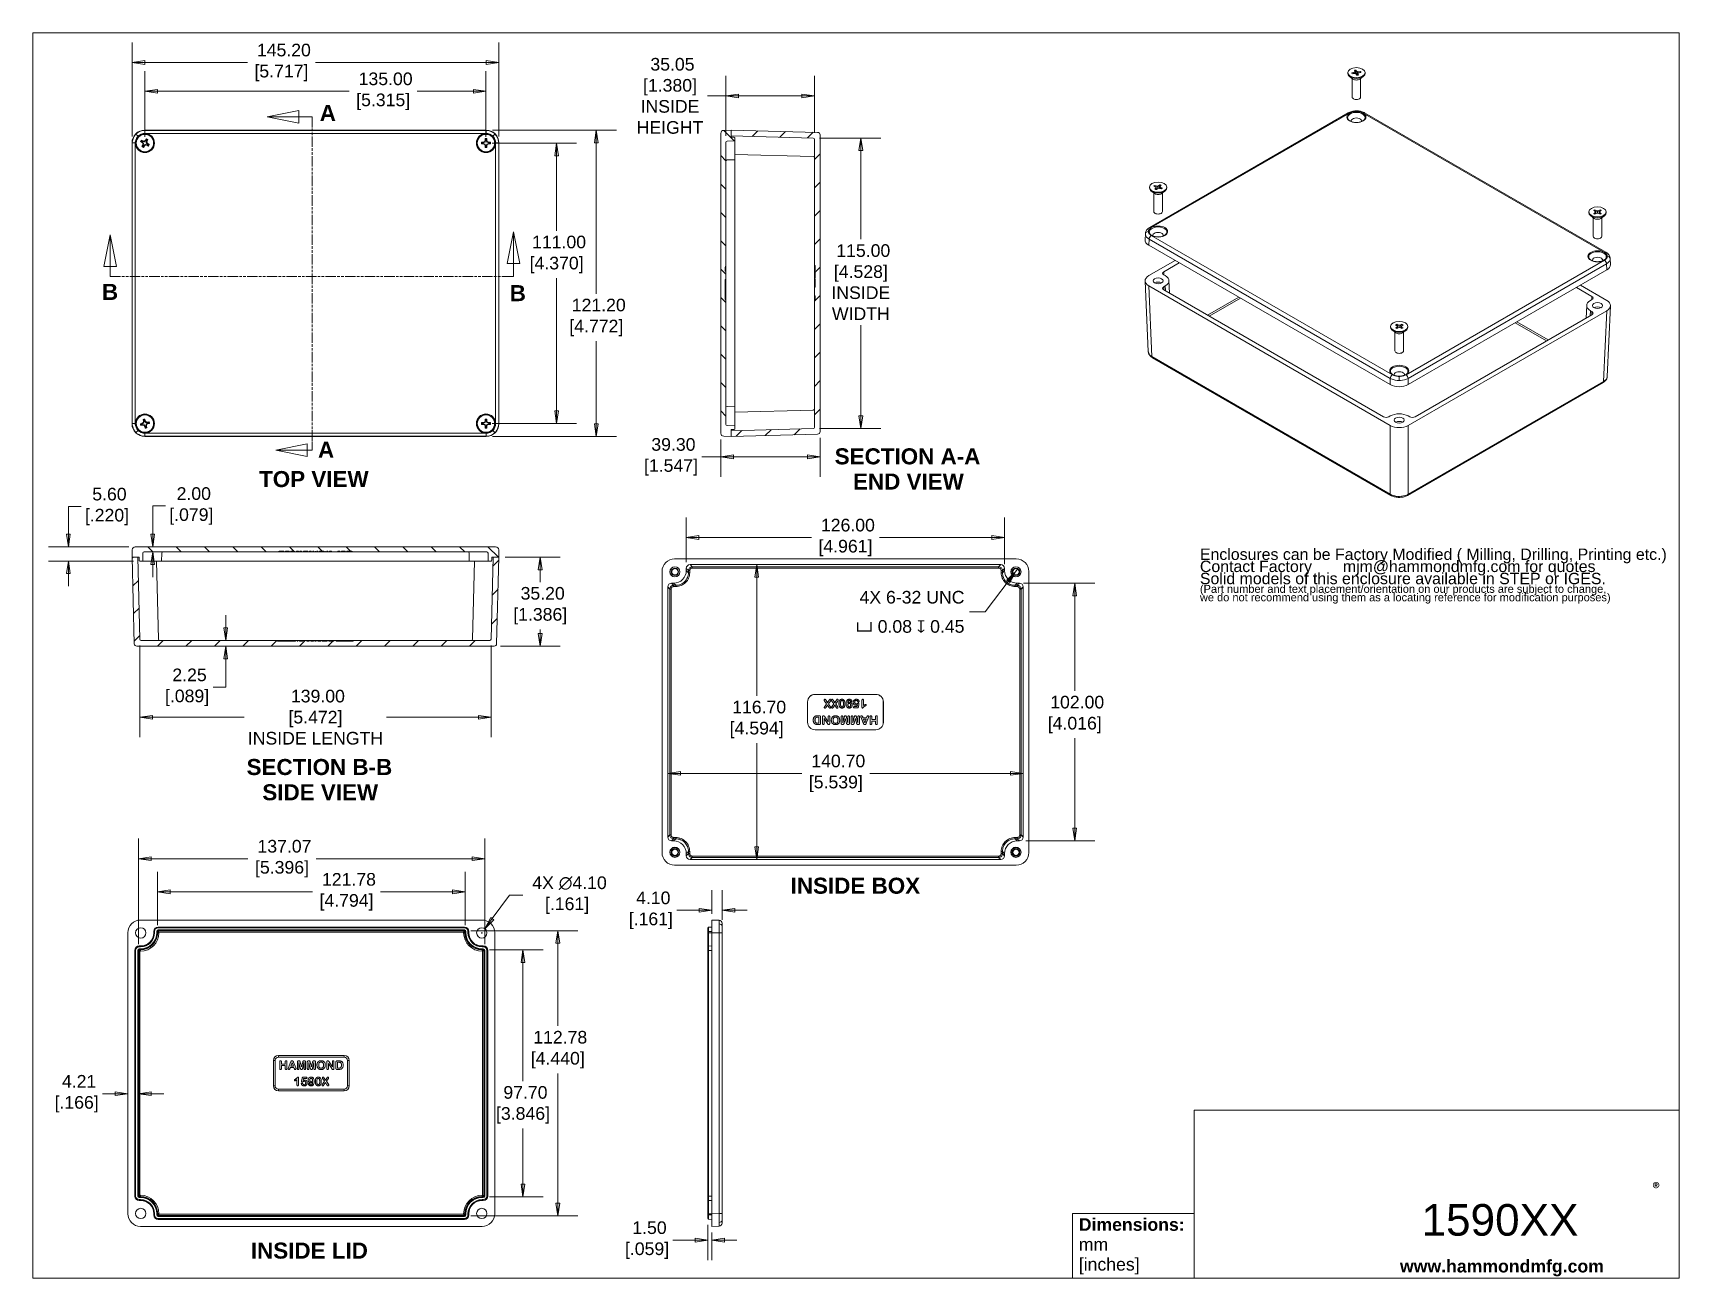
# Model space of a CAD drawing. Header units: millimetres. Extents: x 23 to 674, y 24 to 517.
import ezdxf

# ---------------------------------------------------------------- set-up
doc = ezdxf.new("R2010")
doc.units = ezdxf.units.MM
doc.header["$LTSCALE"] = 2.5
doc.linetypes.add('DOUBLE_DASH_CHAIN', pattern=[1.2403, 0.6614, -0.0827, 0.1654, -0.0827, 0.1654, -0.0827])
for name, color, linetype, lineweight in [('Dimension (ANSI)', 7, 'Continuous', 9), ('Hatch (ANSI)', 7, 'Continuous', 9), ('Section Line (ANSI)', 7, 'DOUBLE_DASH_CHAIN', 9), ('Sketch Geometry (ANSI)', 7, 'Continuous', 9), ('Symbol (ANSI)', 7, 'Continuous', 9), ('Visible (ANSI)', 7, 'Continuous', 9), ('Visible Narrow (ANSI)', 7, 'Continuous', 9)]:
    doc.layers.add(name, color=color, linetype=linetype, lineweight=lineweight)
doc.styles.add('Label Text (ANSI)', font='arialbd.ttf')
doc.styles.add('Note Text (ANSI)', font='arial.ttf')
doc.styles.add('Text Style20', font='arial.ttf')
doc.dimstyles.new('Default - mm (ANSI)', dxfattribs={"dimscale": 2.5, "dimtxt": 2, "dimasz": 2, "dimexe": 3.175, "dimexo": 1, "dimgap": 0.8, "dimtad": 0, "dimtih": 1, "dimtoh": 1, "dimrnd": 1e-08, "dimzin": 4, "dimdsep": 46, "dimtxsty": 'Note Text (ANSI)', "dimblk": 'Filled-1', "dimcen": 0.09, "dimdle": 10, "dimclrd": 256, "dimclre": 256, "dimclrt": 256, "dimadec": 1, "dimazin": 0, "dimtfac": 1.524, "dimtofl": 0, "dimtmove": 0, "dimatfit": 3, "dimfxl": 0, "dimtolj": 1, "dimtzin": 0, "dimlwd": -1, "dimlwe": -1, "dimarcsym": 0})
doc.dimstyles.new('Default - mm (ANSI)$7', dxfattribs={"dimscale": 2.5, "dimtxt": 2, "dimasz": 2.5, "dimexe": 3.175, "dimexo": 1, "dimgap": 0.8, "dimtad": 0, "dimtih": 1, "dimtoh": 1, "dimrnd": 1e-08, "dimzin": 4, "dimdsep": 46, "dimtxsty": 'Note Text (ANSI)', "dimblk": 'Filled-1', "dimcen": 0.09, "dimdle": 10, "dimclrd": 256, "dimclre": 256, "dimclrt": 256, "dimadec": 1, "dimazin": 0, "dimtfac": 1.524, "dimtofl": 0, "dimtmove": 0, "dimatfit": 3, "dimfxl": 0, "dimtolj": 1, "dimtzin": 0, "dimlwd": -1, "dimlwe": -1, "dimarcsym": 0})
pattern_1 = [(45, (0, 0), (-5.61266, 5.61266), [])]
pattern_2 = [(135.0002, (0, 0), (-5.61264, -5.61268), [])]

msp = doc.modelspace()

# ---------------------------------------------------------------- texts
at = {"layer": 'Symbol (ANSI)', "char_height": 6.35, "attachment_point": 7, "line_spacing_factor": 0.25, "style": 'Label Text (ANSI)'}
for s, insert in [('SECTION A-A', (340.1416, 346.0394)), ('TOP VIEW', (112.276, 337.04)), ('END VIEW', (347.3864, 336.1577)), ('SECTION B-B', (107.3344, 223.0997)), ('SIDE VIEW', (113.5817, 213.1067)), ('INSIDE BOX', (322.692, 176.1278)), ('INSIDE LID', (109.0263, 31.7345))]:
    msp.add_mtext(s, dxfattribs=dict(at, insert=insert))
at = {"layer": 'Symbol (ANSI)', "color": 5, "true_color": 0x0000ff, "insert": (484.7002, 299.5394), "char_height": 5.0000001, "width": 185.759639, "attachment_point": 4, "line_spacing_factor": 0.639812, "style": 'Note Text (ANSI)'}
msp.add_mtext('{\\H0.9x;Enclosures can be Factory Modified ( Milling, Drilling, Printing etc.)\\PContact Factory       mjm@hammondmfg.com for quotes\\H1.5042x; \\H0.66482x;\\PSolid models of this enclosure available in STEP or IGES.\\H1.571x; \\H0.67192x;\\P\\H0.65789x;(Part number and text placement/orientation on our products are subject to change,\\H1.8285x; \\H0.5469x;\\Pwe do not recommend using them as a locating reference for modification purposes)\\fCalibri|b0|i0|c0|p34;\\H1.5141x; \\H0.66046x;\\P\\H1.4509x; }', dxfattribs=at)
at = {"layer": 'Symbol (ANSI)', "insert": (391.5004, 287.7409), "char_height": 5.0000001, "width": 49.698079, "attachment_point": 6, "line_spacing_factor": 1.386515, "style": 'Note Text (ANSI)'}
msp.add_mtext('{4X 6-32 UNC\\P\\fAIGDT|b0|i0;\\H5.0000;v\\fArial|b0|i0;\\H5.0000; 0.08 \\fAIGDT|b0|i0;\\H5.0000;x\\fArial|b0|i0;\\H5.0000; 0.45}', dxfattribs=at)

# ---------------------------------------------------------------- blocks, each defined once
blk = doc.blocks.new('Title Blocks HAMMOND')
at = {"layer": 'Sketch Geometry (ANSI)'}
for p, q in [((270, 206.73), (9.35, 206.73)), ((9.35, 206.73), (9.35, 9.64)), ((270, 36.2), (270, 206.73)), ((270, 36.2), (193.21, 36.2)), ((193.21, 36.2), (193.21, 9.64)), ((270, 9.64), (270, 36.2)), ((173.94, 9.64), (173.94, 19.84)), ((173.94, 19.84), (193.21, 19.84)), ((193.21, 19.84), (193.21, 9.64)), ((9.35, 9.64), (173.94, 9.64)), ((193.21, 9.64), (173.94, 9.64)), ((193.21, 9.64), (270, 9.64))]:
    blk.add_line(p, q, dxfattribs=at)
at = {"layer": 'Symbol (ANSI)', "insert": (265.78, 24.7), "char_height": 2, "attachment_point": 1, "style": 'Note Text (ANSI)'}
blk.add_mtext('\\fCalibri|b1|i0;\\H2.0000;®\\fCalibri|b1|i0;\\H21.7410;\\P', dxfattribs=at)
at = {"layer": 'Symbol (ANSI)', "insert": (174.95, 14.67), "char_height": 2, "width": 30.7233, "attachment_point": 4, "line_spacing_factor": 0.944221, "style": 'Note Text (ANSI)'}
blk.add_mtext('\\fArial|b1|i0;\\H2.0000;Dimensions:\\fArial|b0|i0;\\H2.0000;\\Pmm\\P[inches]', dxfattribs=at)
at = {"layer": 'Symbol (ANSI)', "insert": (225.81, 11.22), "char_height": 2, "width": 32.2927, "attachment_point": 4, "style": 'Note Text (ANSI)'}
blk.add_mtext('\\fArial|b1|i0;\\H2.0000;www.hammondmfg.com', dxfattribs=at)
at = {"layer": 'Symbol (ANSI)', "style": 'Text Style20'}
blk.add_attdef('<TITLE>_001', (229.21, 16.35), '', height=5, dxfattribs=at)
blk = doc.blocks.new('2dTransSection0')
at = {"layer": 'Section Line (ANSI)', "linetype": 'Continuous'}
for p, q in [((21.33, 174.78), (20.33, 169.78)), ((21.33, 169.78), (21.33, 174.78)), ((22.33, 169.78), (21.33, 174.78)), ((85.21, 175.26), (84.21, 170.26)), ((85.21, 170.26), (85.21, 175.26)), ((86.21, 170.26), (85.21, 175.26)), ((20.33, 169.78), (22.33, 169.78)), ((21.33, 168.16), (21.33, 169.78)), ((84.21, 170.26), (86.21, 170.26)), ((85.21, 168.16), (85.21, 170.26)), ((21.33, 168.16), (22.72, 168.16)), ((83.82, 168.16), (85.21, 168.16))]:
    blk.add_line(p, q, dxfattribs=at)
at = {"layer": 'Section Line (ANSI)', "linetype": 'DOUBLE_DASH_CHAIN'}
blk.add_line((21.33, 168.16), (85.21, 168.16), dxfattribs=at)
at = {"layer": 'Section Line (ANSI)', "linetype": 'Continuous', "flags": 128}
for points in [[(22.33, 169.78), (21.33, 174.78), (20.33, 169.78), (22.33, 169.78)], [(86.21, 170.26), (85.21, 175.26), (84.21, 170.26), (86.21, 170.26)]]:
    blk.add_lwpolyline(points, dxfattribs=at)
at = {"layer": 'Section Line (ANSI)'}
for points in [[(22.33, 169.78), (21.33, 174.78), (20.33, 169.78), (22.33, 169.78)], [(86.21, 170.26), (85.21, 175.26), (84.21, 170.26), (86.21, 170.26)]]:
    blk.add_solid(points, dxfattribs=at)
at = {"layer": 'Section Line (ANSI)', "char_height": 2.54, "attachment_point": 7, "line_spacing_factor": 0.25, "style": 'Label Text (ANSI)'}
for insert in [(20.04, 164.48), (84.6, 164.28)]:
    blk.add_mtext('B', dxfattribs=dict(at, insert=insert))
blk = doc.blocks.new('2dTransSection1')
at = {"layer": 'Section Line (ANSI)', "linetype": 'Continuous'}
for p, q in [((51.21, 194.45), (46.21, 193.45)), ((51.21, 193.45), (46.21, 193.45)), ((46.21, 193.45), (51.21, 192.45)), ((51.21, 192.45), (51.21, 194.45)), ((53.33, 193.45), (51.21, 193.45)), ((53.33, 193.45), (53.33, 192.1)), ((52.54, 141.72), (47.54, 140.72)), ((52.54, 139.72), (52.54, 141.72)), ((53.33, 142.07), (53.33, 140.72)), ((52.54, 140.72), (47.54, 140.72)), ((47.54, 140.72), (52.54, 139.72)), ((53.33, 140.72), (52.54, 140.72))]:
    blk.add_line(p, q, dxfattribs=at)
at = {"layer": 'Section Line (ANSI)', "linetype": 'DOUBLE_DASH_CHAIN'}
blk.add_line((53.33, 193.45), (53.33, 140.72), dxfattribs=at)
at = {"layer": 'Section Line (ANSI)', "linetype": 'Continuous', "flags": 128}
for points in [[(51.21, 194.45), (46.21, 193.45), (51.21, 192.45), (51.21, 194.45)], [(52.54, 141.72), (47.54, 140.72), (52.54, 139.72), (52.54, 141.72)]]:
    blk.add_lwpolyline(points, dxfattribs=at)
at = {"layer": 'Section Line (ANSI)'}
for points in [[(51.21, 194.45), (46.21, 193.45), (51.21, 192.45), (51.21, 194.45)], [(52.54, 141.72), (47.54, 140.72), (52.54, 139.72), (52.54, 141.72)]]:
    blk.add_solid(points, dxfattribs=at)
at = {"layer": 'Section Line (ANSI)', "char_height": 2.54, "attachment_point": 7, "line_spacing_factor": 0.25, "style": 'Label Text (ANSI)'}
for insert in [(54.52, 192.8), (54.24, 139.5)]:
    blk.add_mtext('A', dxfattribs=dict(at, insert=insert))
blk = doc.blocks.new('Filled-1')
at = {"color": 0}
for p, q in [((0, 0), (-1, 0.15)), ((-1, 0.15), (-1, -0.15)), ((-1, 0), (0, 0)), ((-1, -0.15), (0, 0))]:
    blk.add_line(p, q, dxfattribs=at)
at = {"color": 0, "flags": 128}
blk.add_lwpolyline([(-1, -0.15), (0, 0), (-1, 0.15), (-1, -0.15)], dxfattribs=at)
at = {"color": 0}
blk.add_solid([(-1, -0.15), (0, 0), (-1, 0.15), (-1, -0.15)], dxfattribs=at)
blk = doc.blocks.new('*D7')
at = {"layer": 'Defpoints', "color": 0, "transparency": 16777216}
for p in [(201.63, 190.09), (64.56, 153.8), (201.63, 153.8)]:
    blk.add_point(p, dxfattribs=at)
at = {"layer": 'Dimension (ANSI)', "transparency": 16777216}
for p, q in [((64.56, 156.3), (64.56, 198.03)), ((201.63, 156.3), (201.63, 198.03)), ((69.56, 190.09), (107.86, 190.09)), ((196.63, 190.09), (134.85, 190.09))]:
    blk.add_line(p, q, dxfattribs=at)
at = {"layer": 'Dimension (ANSI)', "transparency": 16777216, "xscale": 5, "yscale": 5, "zscale": 5, "rotation": 180}
blk.add_blockref('Filled-1', (64.56, 190.09), dxfattribs=at)
at = {"layer": 'Dimension (ANSI)', "transparency": 16777216, "xscale": 5, "yscale": 5, "zscale": 5}
blk.add_blockref('Filled-1', (201.63, 190.09), dxfattribs=at)
at = {"layer": 'Dimension (ANSI)', "transparency": 16777216, "insert": (121.36, 190.09), "char_height": 5, "attachment_point": 5, "style": 'Note Text (ANSI)'}
blk.add_mtext('\\A1; 137.07\\P[5.396]', dxfattribs=at)
blk = doc.blocks.new('*D8')
at = {"layer": 'Defpoints', "color": 0, "transparency": 16777216}
for p in [(201.05, 154), (201.05, 56.31), (216.75, 56.31)]:
    blk.add_point(p, dxfattribs=at)
at = {"layer": 'Dimension (ANSI)', "transparency": 16777216}
for p, q in [((203.55, 154), (224.69, 154)), ((216.75, 149), (216.75, 102.07)), ((216.75, 61.31), (216.75, 83.3)), ((203.55, 56.31), (224.69, 56.31))]:
    blk.add_line(p, q, dxfattribs=at)
at = {"layer": 'Dimension (ANSI)', "transparency": 16777216, "xscale": 5, "yscale": 5, "zscale": 5}
for p, rotation in [((216.75, 154), 90), ((216.75, 56.31), 270)]:
    blk.add_blockref('Filled-1', p, dxfattribs=dict(at, rotation=rotation))
at = {"layer": 'Dimension (ANSI)', "transparency": 16777216, "insert": (216.75, 92.68), "char_height": 5, "attachment_point": 5, "style": 'Note Text (ANSI)'}
blk.add_mtext('\\A1; 97.70\\P[3.846]', dxfattribs=at)
blk = doc.blocks.new('*D9')
at = {"layer": 'Defpoints', "color": 0, "transparency": 16777216}
for p in [(193.84, 176.99), (72.06, 161.3), (193.84, 161.3)]:
    blk.add_point(p, dxfattribs=at)
at = {"layer": 'Dimension (ANSI)', "transparency": 16777216}
for p, q in [((72.06, 163.8), (72.06, 184.93)), ((193.84, 163.8), (193.84, 184.93)), ((77.06, 176.99), (133.39, 176.99)), ((188.84, 176.99), (160.38, 176.99))]:
    blk.add_line(p, q, dxfattribs=at)
at = {"layer": 'Dimension (ANSI)', "transparency": 16777216, "xscale": 5, "yscale": 5, "zscale": 5, "rotation": 180}
blk.add_blockref('Filled-1', (72.06, 176.99), dxfattribs=at)
at = {"layer": 'Dimension (ANSI)', "transparency": 16777216, "xscale": 5, "yscale": 5, "zscale": 5}
blk.add_blockref('Filled-1', (193.84, 176.99), dxfattribs=at)
at = {"layer": 'Dimension (ANSI)', "transparency": 16777216, "insert": (146.89, 176.99), "char_height": 5, "attachment_point": 5, "style": 'Note Text (ANSI)'}
blk.add_mtext('\\A1; 121.78\\P[4.794]', dxfattribs=at)
blk = doc.blocks.new('*D10')
at = {"layer": 'Defpoints', "color": 0, "transparency": 16777216}
for p in [(193.55, 161.59), (193.55, 48.81), (230.52, 48.81)]:
    blk.add_point(p, dxfattribs=at)
at = {"layer": 'Dimension (ANSI)', "transparency": 16777216}
for p, q in [((196.05, 161.59), (238.46, 161.59)), ((230.52, 156.59), (230.52, 123.9)), ((230.52, 53.81), (230.52, 105.14)), ((196.05, 48.81), (238.46, 48.81))]:
    blk.add_line(p, q, dxfattribs=at)
at = {"layer": 'Dimension (ANSI)', "transparency": 16777216, "xscale": 5, "yscale": 5, "zscale": 5}
for p, rotation in [((230.52, 161.59), 90), ((230.52, 48.81), 270)]:
    blk.add_blockref('Filled-1', p, dxfattribs=dict(at, rotation=rotation))
at = {"layer": 'Dimension (ANSI)', "transparency": 16777216, "insert": (230.52, 114.52), "char_height": 5, "attachment_point": 5, "style": 'Note Text (ANSI)'}
blk.add_mtext('\\A1; 112.78\\P[4.440]', dxfattribs=at)
blk = doc.blocks.new('*D11')
at = {"layer": 'Defpoints', "color": 0, "transparency": 16777216}
for p in [(60.35, 160.8), (60.35, 97.07), (64.56, 56.6)]:
    blk.add_point(p, dxfattribs=at)
at = {"layer": 'Dimension (ANSI)', "transparency": 16777216}
for p, q in [((55.35, 97.07), (50.35, 97.07)), ((69.56, 97.07), (74.56, 97.07))]:
    blk.add_line(p, q, dxfattribs=at)
at = {"layer": 'Dimension (ANSI)', "transparency": 16777216, "xscale": 5, "yscale": 5, "zscale": 5}
blk.add_blockref('Filled-1', (60.35, 97.07), dxfattribs=at)
at = {"layer": 'Dimension (ANSI)', "transparency": 16777216, "xscale": 5, "yscale": 5, "zscale": 5, "rotation": 180}
blk.add_blockref('Filled-1', (64.56, 97.07), dxfattribs=at)
at = {"layer": 'Dimension (ANSI)', "transparency": 16777216, "insert": (40.07, 97.07), "char_height": 5, "attachment_point": 5, "style": 'Note Text (ANSI)'}
blk.add_mtext('\\A1; 4.21\\P[.166]', dxfattribs=at)
blk = doc.blocks.new('*D12')
at = {"layer": 'Defpoints', "color": 0, "transparency": 16777216}
for p in [(207.2, 505.16), (62, 473.37), (207.2, 473.37)]:
    blk.add_point(p, dxfattribs=at)
at = {"layer": 'Dimension (ANSI)', "transparency": 16777216}
for p, q in [((62, 475.87), (62, 513.1)), ((207.2, 475.87), (207.2, 513.1)), ((67, 505.16), (107.65, 505.16)), ((202.2, 505.16), (134.62, 505.16))]:
    blk.add_line(p, q, dxfattribs=at)
at = {"layer": 'Dimension (ANSI)', "transparency": 16777216, "xscale": 5, "yscale": 5, "zscale": 5, "rotation": 180}
blk.add_blockref('Filled-1', (62, 505.16), dxfattribs=at)
at = {"layer": 'Dimension (ANSI)', "transparency": 16777216, "xscale": 5, "yscale": 5, "zscale": 5}
blk.add_blockref('Filled-1', (207.2, 505.16), dxfattribs=at)
at = {"layer": 'Dimension (ANSI)', "transparency": 16777216, "insert": (121.13, 505.16), "char_height": 5, "attachment_point": 5, "style": 'Note Text (ANSI)'}
blk.add_mtext('\\A1; 145.20\\P[5.717]', dxfattribs=at)
blk = doc.blocks.new('*D13')
at = {"layer": 'Defpoints', "color": 0, "transparency": 16777216}
for p in [(202.1, 493.77), (67.1, 473.27), (202.1, 473.27)]:
    blk.add_point(p, dxfattribs=at)
at = {"layer": 'Dimension (ANSI)', "transparency": 16777216}
for p, q in [((67.1, 475.77), (67.1, 501.7)), ((202.1, 475.77), (202.1, 501.7)), ((72.1, 493.77), (147.92, 493.77)), ((197.1, 493.77), (174.89, 493.77))]:
    blk.add_line(p, q, dxfattribs=at)
at = {"layer": 'Dimension (ANSI)', "transparency": 16777216, "xscale": 5, "yscale": 5, "zscale": 5, "rotation": 180}
blk.add_blockref('Filled-1', (67.1, 493.77), dxfattribs=at)
at = {"layer": 'Dimension (ANSI)', "transparency": 16777216, "xscale": 5, "yscale": 5, "zscale": 5}
blk.add_blockref('Filled-1', (202.1, 493.77), dxfattribs=at)
at = {"layer": 'Dimension (ANSI)', "transparency": 16777216, "insert": (161.41, 493.77), "char_height": 5, "attachment_point": 5, "style": 'Note Text (ANSI)'}
blk.add_mtext('\\A1; 135.00\\P[5.315]', dxfattribs=at)
blk = doc.blocks.new('*D14')
at = {"layer": 'Defpoints', "color": 0, "transparency": 16777216}
for p in [(202.2, 478.37), (202.2, 357.17), (245.77, 357.17)]:
    blk.add_point(p, dxfattribs=at)
at = {"layer": 'Dimension (ANSI)', "transparency": 16777216}
for p, q in [((204.7, 478.37), (253.71, 478.37)), ((245.77, 473.37), (245.77, 413.64)), ((245.77, 362.17), (245.77, 394.88)), ((204.7, 357.17), (253.71, 357.17))]:
    blk.add_line(p, q, dxfattribs=at)
at = {"layer": 'Dimension (ANSI)', "transparency": 16777216, "xscale": 5, "yscale": 5, "zscale": 5}
for p, rotation in [((245.77, 478.37), 90), ((245.77, 357.17), 270)]:
    blk.add_blockref('Filled-1', p, dxfattribs=dict(at, rotation=rotation))
at = {"layer": 'Dimension (ANSI)', "transparency": 16777216, "insert": (245.77, 404.26), "char_height": 5, "attachment_point": 5, "style": 'Note Text (ANSI)'}
blk.add_mtext('\\A1; 121.20\\P[4.772]', dxfattribs=at)
blk = doc.blocks.new('*D15')
at = {"layer": 'Defpoints', "color": 0, "transparency": 16777216}
for p in [(202.1, 473.27), (202.1, 362.27), (230.06, 362.27)]:
    blk.add_point(p, dxfattribs=at)
at = {"layer": 'Dimension (ANSI)', "transparency": 16777216}
for p, q in [((204.6, 473.27), (237.99, 473.27)), ((230.06, 468.27), (230.06, 438.58)), ((230.06, 367.27), (230.06, 419.82)), ((204.6, 362.27), (237.99, 362.27))]:
    blk.add_line(p, q, dxfattribs=at)
at = {"layer": 'Dimension (ANSI)', "transparency": 16777216, "xscale": 5, "yscale": 5, "zscale": 5}
for p, rotation in [((230.06, 473.27), 90), ((230.06, 362.27), 270)]:
    blk.add_blockref('Filled-1', p, dxfattribs=dict(at, rotation=rotation))
at = {"layer": 'Dimension (ANSI)', "transparency": 16777216, "insert": (230.06, 429.2), "char_height": 5, "attachment_point": 5, "style": 'Note Text (ANSI)'}
blk.add_mtext('\\A1; 111.00\\P[4.370]', dxfattribs=at)
blk = doc.blocks.new('*D16')
at = {"layer": 'Defpoints', "color": 0, "transparency": 16777216}
for p in [(295.05, 358.45), (334.35, 359.07), (334.35, 349.09)]:
    blk.add_point(p, dxfattribs=at)
at = {"layer": 'Dimension (ANSI)', "transparency": 16777216}
for p, q in [((295.05, 355.95), (295.05, 341.16)), ((334.35, 356.57), (334.35, 341.16)), ((295.05, 349.09), (287.55, 349.09)), ((329.35, 349.09), (300.05, 349.09))]:
    blk.add_line(p, q, dxfattribs=at)
at = {"layer": 'Dimension (ANSI)', "transparency": 16777216, "xscale": 5, "yscale": 5, "zscale": 5, "rotation": 180}
blk.add_blockref('Filled-1', (295.05, 349.09), dxfattribs=at)
at = {"layer": 'Dimension (ANSI)', "transparency": 16777216, "xscale": 5, "yscale": 5, "zscale": 5}
blk.add_blockref('Filled-1', (334.35, 349.09), dxfattribs=at)
at = {"layer": 'Dimension (ANSI)', "transparency": 16777216, "insert": (275.33, 349.09), "char_height": 5, "attachment_point": 5, "style": 'Note Text (ANSI)'}
blk.add_mtext('\\A1; 39.30\\P[1.547]', dxfattribs=at)
blk = doc.blocks.new('*D17')
at = {"layer": 'Defpoints', "color": 0, "transparency": 16777216}
for p in [(331.61, 475.27), (331.61, 360.27), (350.48, 360.27)]:
    blk.add_point(p, dxfattribs=at)
at = {"layer": 'Dimension (ANSI)', "transparency": 16777216}
for p, q in [((334.11, 475.27), (358.42, 475.27)), ((350.48, 470.27), (350.48, 435.29)), ((350.48, 365.27), (350.48, 401.16)), ((334.11, 360.27), (358.42, 360.27))]:
    blk.add_line(p, q, dxfattribs=at)
at = {"layer": 'Dimension (ANSI)', "transparency": 16777216, "xscale": 5, "yscale": 5, "zscale": 5}
for p, rotation in [((350.48, 475.27), 90), ((350.48, 360.27), 270)]:
    blk.add_blockref('Filled-1', p, dxfattribs=dict(at, rotation=rotation))
at = {"layer": 'Dimension (ANSI)', "transparency": 16777216, "insert": (350.48, 418.23), "char_height": 5, "attachment_point": 5, "style": 'Note Text (ANSI)'}
blk.add_mtext('\\A1; 115.00\\P[4.528]{\\PINSIDE \\PWIDTH}', dxfattribs=at)
blk = doc.blocks.new('*D18')
at = {"layer": 'Defpoints', "color": 0, "transparency": 16777216}
for p in [(332.1, 491.92), (297.05, 473.58), (332.1, 474.77)]:
    blk.add_point(p, dxfattribs=at)
at = {"layer": 'Dimension (ANSI)', "transparency": 16777216}
for p, q in [((297.05, 476.08), (297.05, 499.85)), ((332.1, 477.27), (332.1, 499.85)), ((297.05, 491.92), (289.78, 491.92)), ((327.1, 491.92), (302.05, 491.92))]:
    blk.add_line(p, q, dxfattribs=at)
at = {"layer": 'Dimension (ANSI)', "transparency": 16777216, "xscale": 5, "yscale": 5, "zscale": 5, "rotation": 180}
blk.add_blockref('Filled-1', (297.05, 491.92), dxfattribs=at)
at = {"layer": 'Dimension (ANSI)', "transparency": 16777216, "xscale": 5, "yscale": 5, "zscale": 5}
blk.add_blockref('Filled-1', (332.1, 491.92), dxfattribs=at)
at = {"layer": 'Dimension (ANSI)', "transparency": 16777216, "insert": (274.94, 491.92), "char_height": 5, "attachment_point": 5, "style": 'Note Text (ANSI)'}
blk.add_mtext('\\A1; 35.05\\P[1.380]{\\PINSIDE\\PHEIGHT}', dxfattribs=at)
blk = doc.blocks.new('*D19')
at = {"layer": 'Defpoints', "color": 0, "transparency": 16777216}
for p in [(207.2, 309.38), (205.31, 274.18), (223.57, 274.18)]:
    blk.add_point(p, dxfattribs=at)
at = {"layer": 'Dimension (ANSI)', "transparency": 16777216}
for p, q in [((209.7, 309.38), (231.51, 309.38)), ((223.57, 304.38), (223.57, 299.56)), ((223.57, 279.18), (223.57, 280.8)), ((207.81, 274.18), (231.51, 274.18))]:
    blk.add_line(p, q, dxfattribs=at)
at = {"layer": 'Dimension (ANSI)', "transparency": 16777216, "xscale": 5, "yscale": 5, "zscale": 5}
for p, rotation in [((223.57, 309.38), 90), ((223.57, 274.18), 270)]:
    blk.add_blockref('Filled-1', p, dxfattribs=dict(at, rotation=rotation))
at = {"layer": 'Dimension (ANSI)', "transparency": 16777216, "insert": (223.57, 290.18), "char_height": 5, "attachment_point": 5, "style": 'Note Text (ANSI)'}
blk.add_mtext('\\A1; 35.20\\P[1.386]', dxfattribs=at)
blk = doc.blocks.new('*D20')
at = {"layer": 'Defpoints', "color": 0, "transparency": 16777216}
for p in [(36.81, 313.48), (63.28, 313.48), (65.08, 307.88)]:
    blk.add_point(p, dxfattribs=at)
at = {"layer": 'Dimension (ANSI)', "transparency": 16777216}
for p, q in [((36.81, 318.48), (36.81, 329.44)), ((36.81, 329.44), (41.81, 329.44)), ((60.78, 313.48), (28.87, 313.48)), ((62.58, 307.88), (28.87, 307.88)), ((36.81, 302.88), (36.81, 297.88))]:
    blk.add_line(p, q, dxfattribs=at)
at = {"layer": 'Dimension (ANSI)', "transparency": 16777216, "xscale": 5, "yscale": 5, "zscale": 5}
for p, rotation in [((36.81, 313.48), 270), ((36.81, 307.88), 90)]:
    blk.add_blockref('Filled-1', p, dxfattribs=dict(at, rotation=rotation))
at = {"layer": 'Dimension (ANSI)', "transparency": 16777216, "insert": (52.08, 329.44), "char_height": 5, "attachment_point": 5, "style": 'Note Text (ANSI)'}
blk.add_mtext('\\A1; 5.60\\P[.220]', dxfattribs=at)
blk = doc.blocks.new('*D21')
at = {"layer": 'Defpoints', "color": 0, "transparency": 16777216}
for p in [(65.1, 276.92), (204.1, 276.92), (204.1, 246.06)]:
    blk.add_point(p, dxfattribs=at)
at = {"layer": 'Dimension (ANSI)', "transparency": 16777216}
for p, q in [((65.1, 274.42), (65.1, 238.12)), ((204.1, 274.42), (204.1, 238.12)), ((70.1, 246.06), (106.43, 246.06)), ((199.1, 246.06), (162.78, 246.06))]:
    blk.add_line(p, q, dxfattribs=at)
at = {"layer": 'Dimension (ANSI)', "transparency": 16777216, "xscale": 5, "yscale": 5, "zscale": 5, "rotation": 180}
blk.add_blockref('Filled-1', (65.1, 246.06), dxfattribs=at)
at = {"layer": 'Dimension (ANSI)', "transparency": 16777216, "xscale": 5, "yscale": 5, "zscale": 5}
blk.add_blockref('Filled-1', (204.1, 246.06), dxfattribs=at)
at = {"layer": 'Dimension (ANSI)', "transparency": 16777216, "insert": (134.6, 246.06), "char_height": 5, "attachment_point": 5, "style": 'Note Text (ANSI)'}
blk.add_mtext('\\A1; 139.00\\P[5.472]{\\PINSIDE LENGTH}', dxfattribs=at)
blk = doc.blocks.new('*D22')
at = {"layer": 'Defpoints', "color": 0, "transparency": 16777216}
for p in [(407.39, 317.17), (281.39, 304.96), (407.39, 304.11)]:
    blk.add_point(p, dxfattribs=at)
at = {"layer": 'Dimension (ANSI)', "transparency": 16777216}
for p, q in [((281.39, 307.46), (281.39, 325.1)), ((407.39, 306.61), (407.39, 325.1)), ((286.39, 317.17), (330.9, 317.17)), ((402.39, 317.17), (357.87, 317.17))]:
    blk.add_line(p, q, dxfattribs=at)
at = {"layer": 'Dimension (ANSI)', "transparency": 16777216, "xscale": 5, "yscale": 5, "zscale": 5, "rotation": 180}
blk.add_blockref('Filled-1', (281.39, 317.17), dxfattribs=at)
at = {"layer": 'Dimension (ANSI)', "transparency": 16777216, "xscale": 5, "yscale": 5, "zscale": 5}
blk.add_blockref('Filled-1', (407.39, 317.17), dxfattribs=at)
at = {"layer": 'Dimension (ANSI)', "transparency": 16777216, "insert": (344.39, 317.17), "char_height": 5, "attachment_point": 5, "style": 'Note Text (ANSI)'}
blk.add_mtext('\\A1; 126.00\\P[4.961]', dxfattribs=at)
blk = doc.blocks.new('*D23')
at = {"layer": 'Defpoints', "color": 0, "transparency": 16777216}
for p in [(282.89, 306.46), (282.89, 189.76), (309.26, 189.76)]:
    blk.add_point(p, dxfattribs=at)
at = {"layer": 'Dimension (ANSI)', "transparency": 16777216}
for p, q in [((309.26, 301.46), (309.26, 254.55)), ((309.26, 194.76), (309.26, 235.79))]:
    blk.add_line(p, q, dxfattribs=at)
at = {"layer": 'Dimension (ANSI)', "transparency": 16777216, "xscale": 5, "yscale": 5, "zscale": 5}
for p, rotation in [((309.26, 306.46), 90), ((309.26, 189.76), 270)]:
    blk.add_blockref('Filled-1', p, dxfattribs=dict(at, rotation=rotation))
at = {"layer": 'Dimension (ANSI)', "transparency": 16777216, "insert": (309.26, 245.17), "char_height": 5, "attachment_point": 5, "style": 'Note Text (ANSI)'}
blk.add_mtext('\\A1; 116.70\\P[4.594]', dxfattribs=at)
blk = doc.blocks.new('*D24')
at = {"layer": 'Defpoints', "color": 0, "transparency": 16777216}
for p in [(414.74, 223.83), (274.04, 198.61), (414.74, 198.61)]:
    blk.add_point(p, dxfattribs=at)
at = {"layer": 'Dimension (ANSI)', "transparency": 16777216}
for p, q in [((279.04, 223.83), (327.1, 223.83)), ((409.74, 223.83), (354.07, 223.83))]:
    blk.add_line(p, q, dxfattribs=at)
at = {"layer": 'Dimension (ANSI)', "transparency": 16777216, "xscale": 5, "yscale": 5, "zscale": 5, "rotation": 180}
blk.add_blockref('Filled-1', (274.04, 223.83), dxfattribs=at)
at = {"layer": 'Dimension (ANSI)', "transparency": 16777216, "xscale": 5, "yscale": 5, "zscale": 5}
blk.add_blockref('Filled-1', (414.74, 223.83), dxfattribs=at)
at = {"layer": 'Dimension (ANSI)', "transparency": 16777216, "insert": (340.58, 223.83), "char_height": 5, "attachment_point": 5, "style": 'Note Text (ANSI)'}
blk.add_mtext('\\A1; 140.70\\P[5.539]', dxfattribs=at)
blk = doc.blocks.new('*D25')
at = {"layer": 'Defpoints', "color": 0, "transparency": 16777216}
for p in [(412.38, 299.11), (413.24, 197.11), (435.16, 197.11)]:
    blk.add_point(p, dxfattribs=at)
at = {"layer": 'Dimension (ANSI)', "transparency": 16777216}
for p, q in [((414.88, 299.11), (443.09, 299.11)), ((435.16, 294.11), (435.16, 256.5)), ((435.16, 202.11), (435.16, 237.74)), ((415.74, 197.11), (443.09, 197.11))]:
    blk.add_line(p, q, dxfattribs=at)
at = {"layer": 'Dimension (ANSI)', "transparency": 16777216, "xscale": 5, "yscale": 5, "zscale": 5}
for p, rotation in [((435.16, 299.11), 90), ((435.16, 197.11), 270)]:
    blk.add_blockref('Filled-1', p, dxfattribs=dict(at, rotation=rotation))
at = {"layer": 'Dimension (ANSI)', "transparency": 16777216, "insert": (435.16, 247.12), "char_height": 5, "attachment_point": 5, "style": 'Note Text (ANSI)'}
blk.add_mtext('\\A1; 102.00\\P[4.016]', dxfattribs=at)
blk = doc.blocks.new('*D26')
at = {"layer": 'Defpoints', "color": 0, "transparency": 16777216}
for p in [(199.24, 159.04), (201.66, 162.35)]:
    blk.add_point(p, dxfattribs=at)
at = {"layer": 'Dimension (ANSI)', "transparency": 16777216}
for p, q in [((211.36, 175.64), (204.61, 166.39)), ((216.64, 175.64), (211.36, 175.64)), ((200.22, 160.7), (200.67, 160.7)), ((200.45, 160.47), (200.45, 160.92))]:
    blk.add_line(p, q, dxfattribs=at)
at = {"layer": 'Dimension (ANSI)', "transparency": 16777216, "xscale": 5, "yscale": 5, "zscale": 5, "rotation": 233.8482467399083}
blk.add_blockref('Filled-1', (201.66, 162.35), dxfattribs=at)
at = {"layer": 'Dimension (ANSI)', "transparency": 16777216, "insert": (234.2, 175.64), "char_height": 5, "attachment_point": 5, "style": 'Note Text (ANSI)'}
blk.add_mtext('\\A1; 4X ∅4.10\\P[.161]', dxfattribs=at)
blk = doc.blocks.new('*D27')
at = {"layer": 'Defpoints', "color": 0, "transparency": 16777216}
for p in [(70.2, 313.48), (87.16, 313.48), (87.16, 311.48)]:
    blk.add_point(p, dxfattribs=at)
at = {"layer": 'Dimension (ANSI)', "transparency": 16777216}
for p, q in [((70.2, 318.48), (70.2, 329.65)), ((70.2, 329.65), (75.2, 329.65)), ((70.2, 306.48), (70.2, 301.48))]:
    blk.add_line(p, q, dxfattribs=at)
at = {"layer": 'Dimension (ANSI)', "transparency": 16777216, "xscale": 5, "yscale": 5, "zscale": 5}
for p, rotation in [((70.2, 313.48), 270), ((70.2, 311.48), 90)]:
    blk.add_blockref('Filled-1', p, dxfattribs=dict(at, rotation=rotation))
at = {"layer": 'Dimension (ANSI)', "transparency": 16777216, "insert": (85.47, 329.65), "char_height": 5, "attachment_point": 5, "style": 'Note Text (ANSI)'}
blk.add_mtext('\\A1; 2.00\\P[.079]', dxfattribs=at)
blk = doc.blocks.new('*D28')
at = {"layer": 'Defpoints', "color": 0, "transparency": 16777216}
for p in [(83.78, 276.43), (83.78, 274.18), (99.06, 276.43)]:
    blk.add_point(p, dxfattribs=at)
at = {"layer": 'Dimension (ANSI)', "transparency": 16777216}
for p, q in [((99.06, 281.43), (99.06, 286.43)), ((99.06, 269.18), (99.06, 257.9)), ((99.06, 257.9), (94.06, 257.9))]:
    blk.add_line(p, q, dxfattribs=at)
at = {"layer": 'Dimension (ANSI)', "transparency": 16777216, "xscale": 5, "yscale": 5, "zscale": 5}
for p, rotation in [((99.06, 276.43), 270), ((99.06, 274.18), 90)]:
    blk.add_blockref('Filled-1', p, dxfattribs=dict(at, rotation=rotation))
at = {"layer": 'Dimension (ANSI)', "transparency": 16777216, "insert": (83.78, 257.9), "char_height": 5, "attachment_point": 5, "style": 'Note Text (ANSI)'}
blk.add_mtext('\\A1; 2.25\\P[.089]', dxfattribs=at)
blk = doc.blocks.new('*D29')
at = {"layer": 'Defpoints', "color": 0, "transparency": 16777216}
for p in [(295.55, 169.67), (291.45, 165.8), (295.55, 163.41)]:
    blk.add_point(p, dxfattribs=at)
at = {"layer": 'Dimension (ANSI)', "transparency": 16777216}
for p, q in [((291.45, 168.3), (291.45, 177.61)), ((295.55, 165.91), (295.55, 177.61)), ((286.45, 169.67), (277.62, 169.67)), ((300.55, 169.67), (305.55, 169.67))]:
    blk.add_line(p, q, dxfattribs=at)
at = {"layer": 'Dimension (ANSI)', "transparency": 16777216, "xscale": 5, "yscale": 5, "zscale": 5}
blk.add_blockref('Filled-1', (291.45, 169.67), dxfattribs=at)
at = {"layer": 'Dimension (ANSI)', "transparency": 16777216, "xscale": 5, "yscale": 5, "zscale": 5, "rotation": 180}
blk.add_blockref('Filled-1', (295.55, 169.67), dxfattribs=at)
at = {"layer": 'Dimension (ANSI)', "transparency": 16777216, "insert": (267.35, 169.67), "char_height": 5, "attachment_point": 5, "style": 'Note Text (ANSI)'}
blk.add_mtext('\\A1; 4.10\\P[.161]', dxfattribs=at)
blk = doc.blocks.new('*D30')
at = {"layer": 'Defpoints', "color": 0, "transparency": 16777216}
for p in [(289.95, 47.68), (291.45, 44.6), (291.45, 39.15)]:
    blk.add_point(p, dxfattribs=at)
at = {"layer": 'Dimension (ANSI)', "transparency": 16777216}
for p, q in [((284.95, 39.15), (276.12, 39.15)), ((289.95, 45.18), (289.95, 31.21)), ((291.45, 42.1), (291.45, 31.21)), ((296.45, 39.15), (301.45, 39.15))]:
    blk.add_line(p, q, dxfattribs=at)
at = {"layer": 'Dimension (ANSI)', "transparency": 16777216, "xscale": 5, "yscale": 5, "zscale": 5}
blk.add_blockref('Filled-1', (289.95, 39.15), dxfattribs=at)
at = {"layer": 'Dimension (ANSI)', "transparency": 16777216, "xscale": 5, "yscale": 5, "zscale": 5, "rotation": 180}
blk.add_blockref('Filled-1', (291.45, 39.15), dxfattribs=at)
at = {"layer": 'Dimension (ANSI)', "transparency": 16777216, "insert": (265.85, 39.15), "char_height": 5, "attachment_point": 5, "style": 'Note Text (ANSI)'}
blk.add_mtext('\\A1; 1.50\\P[.059]', dxfattribs=at)

# ---------------------------------------------------------------- dimensions: what is measured, and where the dimension line sits
at = {"layer": 'Dimension (ANSI)'}
for base, p1, p2, angle, text, override, picture, middle in [((207.2032, 505.1609), (62.0032, 473.3741), (207.2032, 473.3741), 180, ' <>\\X[5.717]', {"dimgap": 0.8, "dimtih": 0, "dimtoh": 0, "dimdec": 2, "dimpost": '\\X', "dimtol": 0, "dimlim": 0, "dimtp": 0, "dimtm": 0, "dimtdec": 2, "dimatfit": 1}, '*D12', (121.1324, 505.1609)), ((332.0974, 491.9157), (297.0474, 473.5803), (332.0974, 474.7725), 180, ' <>\\X[1.380]{\\PINSIDE\\PHEIGHT}', {"dimgap": 0.8, "dimtih": 0, "dimtoh": 0, "dimdec": 2, "dimpost": '\\X', "dimtol": 0, "dimlim": 0, "dimtp": 0, "dimtm": 0, "dimtdec": 2, "dimatfit": 2}, '*D18', (274.9371, 491.9157)), ((202.1032, 493.7664), (67.1032, 473.2724), (202.1032, 473.2724), 180, ' <>\\X[5.315]', {"dimgap": 0.8, "dimtih": 0, "dimtoh": 0, "dimdec": 2, "dimpost": '\\X', "dimtol": 0, "dimlim": 0, "dimtp": 0, "dimtm": 0, "dimtdec": 2, "dimatfit": 1}, '*D13', (161.4074, 493.7664)), ((245.7704, 357.1724), (202.205, 478.3724), (202.205, 357.1724), 90, ' <>\\X[4.772]', {"dimgap": 0.8, "dimdec": 2, "dimpost": '\\X', "dimtol": 0, "dimlim": 0, "dimtp": 0, "dimtm": 0, "dimtdec": 2, "dimatfit": 1}, '*D14', (245.7704, 404.2574)), ((230.0566, 362.2724), (202.1032, 473.2724), (202.1032, 362.2724), 90, ' <>\\X[4.370]', {"dimgap": 0.8, "dimdec": 2, "dimpost": '\\X', "dimtol": 0, "dimlim": 0, "dimtp": 0, "dimtm": 0, "dimtdec": 2, "dimatfit": 1}, '*D15', (230.0566, 429.198)), ((350.4825, 360.2724), (331.6105, 475.2723), (331.6105, 360.2724), 90, ' <>\\X[4.528]{\\PINSIDE \\PWIDTH}', {"dimgap": 0.8, "dimdec": 2, "dimpost": '\\X', "dimtol": 0, "dimlim": 0, "dimtp": 0, "dimtm": 0, "dimtdec": 2, "dimatfit": 1}, '*D17', (350.4825, 418.2267)), ((334.3474, 349.0931), (295.0474, 358.4487), (334.3474, 359.0683), 180, ' <>\\X[1.547]', {"dimgap": 0.8, "dimtih": 0, "dimtoh": 0, "dimdec": 2, "dimpost": '\\X', "dimtol": 0, "dimlim": 0, "dimtp": 0, "dimtm": 0, "dimtdec": 2, "dimatfit": 2}, '*D16', (275.3288, 349.0931)), ((36.8064, 313.479), (65.0848, 307.879), (63.2796, 313.479), 90, ' <>\\X[.220]', {"dimgap": 0.8, "dimdec": 2, "dimpost": '\\X', "dimtol": 0, "dimlim": 0, "dimtp": 0, "dimtm": 0, "dimtdec": 2, "dimatfit": 1}, '*D20', (52.0806, 329.441)), ((70.1997, 313.479), (87.1644, 311.479), (87.1644, 313.479), 270, ' <>\\X[.079]', {"dimgap": 0.8, "dimdec": 2, "dimpost": '\\X', "dimse1": 1, "dimse2": 1, "dimtol": 0, "dimlim": 0, "dimtp": 0, "dimtm": 0, "dimtdec": 2, "dimatfit": 1}, '*D27', (85.4739, 329.6493)), ((407.3858, 317.166), (281.3858, 304.9637), (407.3858, 304.1115), 180, ' <>\\X[4.961]', {"dimgap": 0.8, "dimtih": 0, "dimtoh": 0, "dimdec": 2, "dimpost": '\\X', "dimtol": 0, "dimlim": 0, "dimtp": 0, "dimtm": 0, "dimtdec": 2, "dimatfit": 1}, '*D22', (344.3858, 317.166)), ((223.5702, 274.179), (207.2032, 309.379), (205.3073, 274.179), 90, ' <>\\X[1.386]', {"dimgap": 0.8, "dimdec": 2, "dimpost": '\\X', "dimtol": 0, "dimlim": 0, "dimtp": 0, "dimtm": 0, "dimtdec": 2, "dimatfit": 1}, '*D19', (223.5702, 290.1836)), ((309.2609, 189.7632), (282.8853, 306.4632), (282.8853, 189.7632), 90, ' <>\\X[4.594]', {"dimgap": 0.8, "dimdec": 2, "dimpost": '\\X', "dimse1": 1, "dimse2": 1, "dimtol": 0, "dimlim": 0, "dimtp": 0, "dimtm": 0, "dimtdec": 2, "dimatfit": 1}, '*D23', (309.2609, 245.1718)), ((435.1566, 197.1132), (412.3841, 299.1132), (413.2363, 197.1132), 90, ' <>\\X[4.016]', {"dimgap": 0.8, "dimdec": 2, "dimpost": '\\X', "dimtol": 0, "dimlim": 0, "dimtp": 0, "dimtm": 0, "dimtdec": 2, "dimatfit": 1}, '*D25', (435.1566, 247.1167)), ((99.0576, 276.429), (83.7834, 274.179), (83.7834, 276.429), 270, ' <>\\X[.089]', {"dimgap": 0.8, "dimdec": 2, "dimpost": '\\X', "dimse1": 1, "dimse2": 1, "dimtol": 0, "dimlim": 0, "dimtp": 0, "dimtm": 0, "dimtdec": 2, "dimatfit": 1}, '*D28', (83.7834, 257.8956)), ((204.1032, 246.0619), (65.1033, 276.9159), (204.1032, 276.9159), 180, ' <>\\X[5.472]{\\PINSIDE LENGTH}', {"dimgap": 0.8, "dimtih": 0, "dimtoh": 0, "dimdec": 2, "dimpost": '\\X', "dimtol": 0, "dimlim": 0, "dimtp": 0, "dimtm": 0, "dimtdec": 2, "dimatfit": 1}, '*D21', (134.6032, 246.0619)), ((414.7358, 223.8304), (274.0358, 198.6127), (414.7358, 198.6127), 180, ' <>\\X[5.539]', {"dimgap": 0.8, "dimtih": 0, "dimtoh": 0, "dimdec": 2, "dimpost": '\\X', "dimse1": 1, "dimse2": 1, "dimtol": 0, "dimlim": 0, "dimtp": 0, "dimtm": 0, "dimtdec": 2, "dimatfit": 1}, '*D24', (340.5848, 223.8304)), ((201.6305, 190.0915), (64.5597, 153.796), (201.6305, 153.796), 180, ' <>\\X[5.396]', {"dimgap": 0.8, "dimtih": 0, "dimtoh": 0, "dimdec": 2, "dimpost": '\\X', "dimtol": 0, "dimlim": 0, "dimtp": 0, "dimtm": 0, "dimtdec": 2, "dimatfit": 1}, '*D7', (121.3585, 190.0915)), ((193.8383, 176.9919), (72.0597, 161.296), (193.8383, 161.296), 180, ' <>\\X[4.794]', {"dimgap": 0.8, "dimtih": 0, "dimtoh": 0, "dimdec": 2, "dimpost": '\\X', "dimtol": 0, "dimlim": 0, "dimtp": 0, "dimtm": 0, "dimtdec": 2, "dimatfit": 1}, '*D9', (146.8859, 176.9919)), ((60.349, 97.0726), (64.5597, 56.596), (60.349, 160.7977), 180, ' <>\\X[.166]', {"dimgap": 0.8, "dimtih": 0, "dimtoh": 0, "dimdec": 2, "dimpost": '\\X', "dimse1": 1, "dimse2": 1, "dimtol": 0, "dimlim": 0, "dimtp": 0, "dimtm": 0, "dimtdec": 2, "dimatfit": 1}, '*D11', (40.0748, 97.0726)), ((230.5219, 48.8067), (193.549, 161.5852), (193.549, 48.8067), 90, ' <>\\X[4.440]', {"dimgap": 0.8, "dimdec": 2, "dimpost": '\\X', "dimtol": 0, "dimlim": 0, "dimtp": 0, "dimtm": 0, "dimtdec": 2, "dimatfit": 1}, '*D10', (230.5219, 114.5168)), ((216.7505, 56.3067), (201.049, 154.0037), (201.049, 56.3067), 90, ' <>\\X[3.846]', {"dimgap": 0.8, "dimdec": 2, "dimpost": '\\X', "dimtol": 0, "dimlim": 0, "dimtp": 0, "dimtm": 0, "dimtdec": 2, "dimatfit": 1}, '*D8', (216.7505, 92.6841))]:
    dim = msp.add_linear_dim(base=base, p1=p1, p2=p2, angle=angle, text=text, dimstyle='Default - mm (ANSI)', override=override, dxfattribs=at)
    dim.commit()
    dim.dimension.update_dxf_attribs({"geometry": picture, "text_midpoint": middle, "dimtype": 160})
dim = msp.add_diameter_dim_2p(p1=(199.2396, 159.0407), p2=(201.6583, 162.3513), text=' 4X <>\\X[.161]', dimstyle='Default - mm (ANSI)', override={"dimgap": 0.8, "dimdec": 2, "dimlfac": 1, "dimpost": '\\X', "dimtol": 0, "dimlim": 0, "dimtp": 0, "dimtm": 0, "dimtdec": 2}, dxfattribs=at)
dim.commit()
dim.dimension.update_dxf_attribs({"geometry": '*D26', "text_midpoint": (234.2021, 175.6351), "dimtype": 163})
for base, p1, p2, text, picture, middle in [((295.5488, 169.6721), (291.4488, 165.796), (295.5488, 163.4072), ' <>\\X[.161]', '*D29', (267.3467, 169.6721)), ((291.4488, 39.1492), (289.9488, 47.6775), (291.4488, 44.596), ' <>\\X[.059]', '*D30', (265.8467, 39.1492))]:
    dim = msp.add_linear_dim(base=base, p1=p1, p2=p2, text=text, dimstyle='Default - mm (ANSI)', override={"dimgap": 0.8, "dimtih": 0, "dimtoh": 0, "dimdec": 2, "dimpost": '\\X', "dimtol": 0, "dimlim": 0, "dimtp": 0, "dimtm": 0, "dimtdec": 2, "dimatfit": 1}, dxfattribs=at)
    dim.commit()
    dim.dimension.update_dxf_attribs({"geometry": picture, "text_midpoint": middle, "dimtype": 160})

# ---------------------------------------------------------------- hatches: boundary and pattern name
at = {"layer": 'Hatch (ANSI)'}
h = msp.add_hatch(dxfattribs=at)
h.set_pattern_fill('ANSI31', color=256, scale=63.5, angle=90.0002105, style=0)
h.set_pattern_definition(pattern_2)
edge = h.paths.add_edge_path()
edge.add_line((297.0474, 424.7724), (297.0474, 473.5803))
edge.add_ellipse((297.5474, 473.5803), major_axis=(-0.5, 0), ratio=1, start_angle=271.5, end_angle=360, ccw=False)
edge.add_line((297.5343, 474.0801), (300.6474, 474.1616))
edge.add_line((300.6474, 474.1616), (300.6474, 474.4462))
edge.add_line((300.6474, 474.4462), (300.6473, 474.4462))
edge.add_ellipse((300.3474, 474.4539), major_axis=(0.2999, -0.0076), ratio=1, start_angle=0, end_angle=1.4607391)
edge.add_line((300.6474, 474.4539), (300.6474, 475.2908))
edge.add_ellipse((300.3474, 475.2908), major_axis=(0.3, 0), ratio=1, start_angle=0, end_angle=88.5)
edge.add_line((300.3553, 475.5907), (299.1474, 475.6224))
edge.add_line((299.1474, 475.6224), (299.1474, 476.1224))
edge.add_line((299.1474, 476.1224), (299.1474, 478.3724))
edge.add_line((299.1474, 478.3724), (296.216, 478.2956))
edge.add_ellipse((296.2474, 477.096), major_axis=(-0.0314, 1.1996), ratio=1, start_angle=0, end_angle=88.5)
edge.add_line((295.0474, 477.096), (295.0474, 358.4487))
edge.add_ellipse((296.2474, 358.4487), major_axis=(-1.2, 0), ratio=1, start_angle=0, end_angle=88.5)
edge.add_line((296.216, 357.2491), (299.1474, 357.1724))
edge.add_line((299.1474, 357.1724), (299.1474, 359.4224))
edge.add_line((299.1474, 359.4224), (299.1474, 359.9224))
edge.add_line((299.1474, 359.9224), (300.3553, 359.954))
edge.add_ellipse((300.3474, 360.2539), major_axis=(0.0079, -0.2999), ratio=1, start_angle=0, end_angle=88.5)
edge.add_line((300.6474, 360.2539), (300.6474, 361.0908))
edge.add_ellipse((300.3474, 361.0908), major_axis=(0.3, 0), ratio=1, start_angle=0, end_angle=1.4607391)
edge.add_line((300.6473, 361.0985), (300.6474, 361.0985))
edge.add_line((300.6474, 361.0985), (300.6474, 361.3831))
edge.add_line((300.6474, 361.3831), (297.5343, 361.4646))
edge.add_ellipse((297.5474, 361.9644), major_axis=(-0.0131, -0.4998), ratio=1, start_angle=271.5, end_angle=360, ccw=False)
edge.add_line((297.0474, 361.9644), (297.0474, 410.7724))
edge.add_ellipse((297.7974, 411.4338), major_axis=(-0.75, -0.6614), ratio=1, start_angle=318.5903779, end_angle=360, ccw=False)
edge.add_line((296.7974, 411.4338), (296.7974, 419.2349))
edge.add_line((296.7974, 419.2349), (297.0474, 419.2438))
edge.add_line((297.0474, 419.2438), (297.0474, 422.6305))
edge.add_line((297.0474, 422.6305), (296.7974, 422.6392))
edge.add_line((296.7974, 422.6392), (296.7974, 424.1109))
edge.add_ellipse((297.7974, 424.1109), major_axis=(-1, 0), ratio=1, start_angle=318.5903779, end_angle=360, ccw=False)
h = msp.add_hatch(dxfattribs=at)
h.set_pattern_fill('ANSI31', color=256, scale=63.5, style=0)
h.set_pattern_definition(pattern_1)
edge = h.paths.add_edge_path()
edge.add_line((332.0974, 419.8229), (332.0974, 419.3611))
edge.add_line((332.0974, 419.3611), (332.3474, 419.348))
edge.add_line((332.3474, 419.348), (332.3474, 416.3079))
edge.add_line((332.3474, 416.3079), (332.0974, 416.2944))
edge.add_line((332.0974, 416.2944), (332.0974, 412.8892))
edge.add_line((332.0974, 412.8892), (332.3474, 412.8761))
edge.add_line((332.3474, 412.8761), (332.3474, 410.7855))
edge.add_line((332.3474, 410.7855), (332.0974, 410.7724))
edge.add_line((332.0974, 410.7724), (332.0974, 360.7723))
edge.add_ellipse((331.5974, 360.7723), major_axis=(0.5, 0), ratio=1, start_angle=271.5, end_angle=360, ccw=False)
edge.add_line((331.6105, 360.2724), (299.1474, 359.4224))
edge.add_line((299.1474, 359.4224), (299.1474, 357.1724))
edge.add_line((299.1474, 357.1724), (333.3736, 358.0686))
edge.add_ellipse((333.3474, 359.0683), major_axis=(0.0262, -0.9997), ratio=1, start_angle=0, end_angle=88.5)
edge.add_line((334.3474, 359.0683), (334.3474, 476.4765))
edge.add_ellipse((333.3474, 476.4765), major_axis=(1, 0), ratio=1, start_angle=0, end_angle=88.5)
edge.add_line((333.3736, 477.4761), (299.1474, 478.3724))
edge.add_line((299.1474, 478.3724), (299.1474, 476.1224))
edge.add_line((299.1474, 476.1224), (331.6105, 475.2723))
edge.add_ellipse((331.5974, 474.7725), major_axis=(0.0131, 0.4998), ratio=1, start_angle=271.5, end_angle=360, ccw=False)
edge.add_line((332.0974, 474.7725), (332.0974, 424.7724))
edge.add_line((332.0974, 424.7724), (332.3474, 424.7593))
edge.add_line((332.3474, 424.7593), (332.3474, 422.8286))
edge.add_line((332.3474, 422.8286), (332.0974, 422.8155))
edge.add_line((332.0974, 422.8155), (332.0974, 422.3549))
edge.add_line((332.0974, 422.3549), (332.3474, 422.3417))
edge.add_line((332.3474, 422.3417), (332.3474, 419.8361))
edge.add_line((332.3474, 419.8361), (332.0974, 419.8229))
h = msp.add_hatch(dxfattribs=at)
h.set_pattern_fill('ANSI31', color=256, scale=63.5, angle=90.0002105, style=0)
h.set_pattern_definition(pattern_2)
edge = h.paths.add_edge_path()
edge.add_line((124.1995, 311.479), (124.8383, 311.479))
edge.add_line((124.8383, 311.479), (124.847, 311.729))
edge.add_line((124.847, 311.729), (125.6345, 311.729))
edge.add_line((125.6345, 311.729), (125.6432, 311.479))
edge.add_line((125.6432, 311.479), (126.2383, 311.479))
edge.add_line((126.2383, 311.479), (126.247, 311.729))
edge.add_line((126.247, 311.729), (126.3007, 311.729))
edge.add_line((126.3007, 311.729), (126.3112, 311.479))
edge.add_line((126.3112, 311.479), (127.0252, 311.479))
edge.add_line((127.0252, 311.479), (127.0357, 311.729))
edge.add_line((127.0357, 311.729), (127.822, 311.729))
edge.add_line((127.822, 311.729), (127.8307, 311.479))
edge.add_line((127.8307, 311.479), (128.4258, 311.479))
edge.add_line((128.4258, 311.479), (128.4345, 311.729))
edge.add_line((128.4345, 311.729), (129.1149, 311.729))
edge.add_line((129.1149, 311.729), (129.1239, 311.479))
edge.add_line((129.1239, 311.479), (129.826, 311.479))
edge.add_line((129.826, 311.479), (129.8353, 311.729))
edge.add_line((129.8353, 311.729), (131.5815, 311.729))
edge.add_line((131.5815, 311.729), (131.5908, 311.479))
edge.add_line((131.5908, 311.479), (132.2921, 311.479))
edge.add_line((132.2921, 311.479), (132.3011, 311.729))
edge.add_line((132.3011, 311.729), (132.9407, 311.729))
edge.add_line((132.9407, 311.729), (132.9495, 311.479))
edge.add_line((132.9495, 311.479), (133.5445, 311.479))
edge.add_line((133.5445, 311.479), (133.5532, 311.729))
edge.add_line((133.5532, 311.729), (133.9435, 311.729))
edge.add_line((133.9435, 311.729), (133.9525, 311.479))
edge.add_line((133.9525, 311.479), (134.5406, 311.479))
edge.add_line((134.5406, 311.479), (134.5497, 311.729))
edge.add_line((134.5497, 311.729), (134.5694, 311.729))
edge.add_line((134.5694, 311.729), (134.5785, 311.479))
edge.add_line((134.5785, 311.479), (135.1664, 311.479))
edge.add_line((135.1664, 311.479), (135.1754, 311.729))
edge.add_line((135.1754, 311.729), (135.5657, 311.729))
edge.add_line((135.5657, 311.729), (135.5745, 311.479))
edge.add_line((135.5745, 311.479), (136.1695, 311.479))
edge.add_line((136.1695, 311.479), (136.1782, 311.729))
edge.add_line((136.1782, 311.729), (136.8782, 311.729))
edge.add_line((136.8782, 311.729), (136.887, 311.479))
edge.add_line((136.887, 311.479), (137.482, 311.479))
edge.add_line((137.482, 311.479), (137.4907, 311.729))
edge.add_line((137.4907, 311.729), (137.881, 311.729))
edge.add_line((137.881, 311.729), (137.89, 311.479))
edge.add_line((137.89, 311.479), (138.4781, 311.479))
edge.add_line((138.4781, 311.479), (138.4872, 311.729))
edge.add_line((138.4872, 311.729), (138.5069, 311.729))
edge.add_line((138.5069, 311.729), (138.516, 311.479))
edge.add_line((138.516, 311.479), (139.1039, 311.479))
edge.add_line((139.1039, 311.479), (139.1129, 311.729))
edge.add_line((139.1129, 311.729), (139.5032, 311.729))
edge.add_line((139.5032, 311.729), (139.512, 311.479))
edge.add_line((139.512, 311.479), (140.107, 311.479))
edge.add_line((140.107, 311.479), (140.1157, 311.729))
edge.add_line((140.1157, 311.729), (140.9427, 311.729))
edge.add_line((140.9427, 311.729), (140.9521, 311.479))
edge.add_line((140.9521, 311.479), (143.4381, 311.479))
edge.add_line((143.4381, 311.479), (143.4474, 311.729))
edge.add_line((143.4474, 311.729), (144.272, 311.729))
edge.add_line((144.272, 311.729), (144.2807, 311.479))
edge.add_line((144.2807, 311.479), (144.9195, 311.479))
edge.add_line((144.9195, 311.479), (144.9282, 311.729))
edge.add_line((144.9282, 311.729), (146.4157, 311.729))
edge.add_line((146.4157, 311.729), (146.4245, 311.479))
edge.add_line((146.4245, 311.479), (147.0633, 311.479))
edge.add_line((147.0633, 311.479), (147.072, 311.729))
edge.add_line((147.072, 311.729), (148.9418, 311.729))
edge.add_ellipse((148.9418, 310.729), major_axis=(0, 1), ratio=1, start_angle=318.5903779, end_angle=360, ccw=False)
edge.add_line((149.6032, 311.479), (202.4112, 311.479))
edge.add_ellipse((202.4112, 310.979), major_axis=(0, 0.5), ratio=1, start_angle=271.5, end_angle=360, ccw=False)
edge.add_line((202.911, 310.9921), (202.9925, 307.879))
edge.add_line((202.9925, 307.879), (203.2771, 307.879))
edge.add_line((203.2771, 307.879), (203.2771, 307.8791))
edge.add_ellipse((203.2848, 308.179), major_axis=(-0.0076, -0.2999), ratio=1, start_angle=0, end_angle=1.4607391)
edge.add_line((203.2848, 307.879), (204.1217, 307.879))
edge.add_ellipse((204.1217, 308.179), major_axis=(0, -0.3), ratio=1, start_angle=0, end_angle=88.5)
edge.add_line((204.4216, 308.1711), (204.4532, 309.379))
edge.add_line((204.4532, 309.379), (204.9532, 309.379))
edge.add_line((204.9532, 309.379), (207.2032, 309.379))
edge.add_line((207.2032, 309.379), (207.1265, 312.3104))
edge.add_ellipse((205.9269, 312.279), major_axis=(1.1996, 0.0314), ratio=1, start_angle=0, end_angle=88.5)
edge.add_line((205.9269, 313.479), (63.2796, 313.479))
edge.add_ellipse((63.2796, 312.279), major_axis=(0, 1.2), ratio=1, start_angle=0, end_angle=88.5)
edge.add_line((62.08, 312.3104), (62.0032, 309.379))
edge.add_line((62.0032, 309.379), (64.2532, 309.379))
edge.add_line((64.2532, 309.379), (64.7532, 309.379))
edge.add_line((64.7532, 309.379), (64.7849, 308.1711))
edge.add_ellipse((65.0848, 308.179), major_axis=(-0.2999, -0.0079), ratio=1, start_angle=0, end_angle=88.5)
edge.add_line((65.0848, 307.879), (65.9217, 307.879))
edge.add_ellipse((65.9217, 308.179), major_axis=(0, -0.3), ratio=1, start_angle=0, end_angle=1.4607391)
edge.add_line((65.9294, 307.8791), (65.9294, 307.879))
edge.add_line((65.9294, 307.879), (66.214, 307.879))
edge.add_line((66.214, 307.879), (66.2955, 310.9921))
edge.add_ellipse((66.7953, 310.979), major_axis=(-0.4998, 0.0131), ratio=1, start_angle=271.5, end_angle=360, ccw=False)
edge.add_line((66.7953, 311.479), (119.6032, 311.479))
edge.add_ellipse((120.2647, 310.729), major_axis=(-0.6614, 0.75), ratio=1, start_angle=318.5903779, end_angle=360, ccw=False)
edge.add_line((120.2647, 311.729), (122.0137, 311.729))
edge.add_line((122.0137, 311.729), (122.0226, 311.479))
edge.add_line((122.0226, 311.479), (122.7228, 311.479))
edge.add_line((122.7228, 311.479), (122.7319, 311.729))
edge.add_line((122.7319, 311.729), (124.1907, 311.729))
edge.add_line((124.1907, 311.729), (124.1995, 311.479))
h = msp.add_hatch(dxfattribs=at)
h.set_pattern_fill('ANSI31', color=256, scale=63.5, style=0)
h.set_pattern_definition(pattern_1)
edge = h.paths.add_edge_path()
edge.add_line((132.6956, 276.429), (132.1163, 276.429))
edge.add_line((132.1163, 276.429), (132.1029, 276.179))
edge.add_line((132.1029, 276.179), (131.1886, 276.179))
edge.add_line((131.1886, 276.179), (131.173, 276.429))
edge.add_line((131.173, 276.429), (130.4699, 276.429))
edge.add_line((130.4699, 276.429), (130.4546, 276.179))
edge.add_line((130.4546, 276.179), (130.284, 276.179))
edge.add_line((130.284, 276.179), (130.2683, 276.429))
edge.add_line((130.2683, 276.429), (129.5703, 276.429))
edge.add_line((129.5703, 276.429), (129.5546, 276.179))
edge.add_line((129.5546, 276.179), (128.3205, 276.179))
edge.add_line((128.3205, 276.179), (128.3049, 276.429))
edge.add_line((128.3049, 276.429), (127.6018, 276.429))
edge.add_line((127.6018, 276.429), (127.5864, 276.179))
edge.add_line((127.5864, 276.179), (127.4159, 276.179))
edge.add_line((127.4159, 276.179), (127.4002, 276.429))
edge.add_line((127.4002, 276.429), (126.7022, 276.429))
edge.add_line((126.7022, 276.429), (126.6865, 276.179))
edge.add_line((126.6865, 276.179), (119.6163, 276.179))
edge.add_line((119.6163, 276.179), (119.6032, 276.429))
edge.add_line((119.6032, 276.429), (65.6031, 276.429))
edge.add_ellipse((65.6031, 276.929), major_axis=(0, -0.5), ratio=1, start_angle=271.5, end_angle=360, ccw=False)
edge.add_line((65.1033, 276.9159), (64.2532, 309.379))
edge.add_line((64.2532, 309.379), (62.0032, 309.379))
edge.add_line((62.0032, 309.379), (62.8995, 275.1528))
edge.add_ellipse((63.8991, 275.179), major_axis=(-0.9997, -0.0262), ratio=1, start_angle=0, end_angle=88.5)
edge.add_line((63.8991, 274.179), (205.3073, 274.179))
edge.add_ellipse((205.3073, 275.179), major_axis=(0, -1), ratio=1, start_angle=0, end_angle=88.5)
edge.add_line((206.307, 275.1528), (207.2032, 309.379))
edge.add_line((207.2032, 309.379), (204.9532, 309.379))
edge.add_line((204.9532, 309.379), (204.1032, 276.9159))
edge.add_ellipse((203.6033, 276.929), major_axis=(0.4998, -0.0131), ratio=1, start_angle=271.5, end_angle=360, ccw=False)
edge.add_line((203.6033, 276.429), (149.6032, 276.429))
edge.add_line((149.6032, 276.429), (149.5901, 276.179))
edge.add_line((149.5901, 276.179), (142.7569, 276.179))
edge.add_spline(control_points=[(142.7569, 276.179), (142.7541, 276.2207), (142.7513, 276.2624), (142.7457, 276.3457), (142.7428, 276.3874), (142.7399, 276.429)], knot_values=[-0.02504463, -0.02504463, -0.02504463, -0.02504463, -0.01251564, -0.01251564, 0, 0, 0, 0], degree=3, periodic=0)
edge.add_line((142.7399, 276.429), (141.8305, 276.429))
edge.add_line((141.8305, 276.429), (141.8083, 276.179))
edge.add_line((141.8083, 276.179), (141.7515, 276.179))
edge.add_line((141.7515, 276.179), (141.7384, 276.429))
edge.add_line((141.7384, 276.429), (141.1468, 276.429))
edge.add_line((141.1468, 276.429), (141.1337, 276.179))
edge.add_line((141.1337, 276.179), (139.8337, 276.179))
edge.add_line((139.8337, 276.179), (139.8204, 276.429))
edge.add_line((139.8204, 276.429), (139.2799, 276.429))
edge.add_line((139.2799, 276.429), (139.2666, 276.179))
edge.add_line((139.2666, 276.179), (137.2889, 276.179))
edge.add_line((137.2889, 276.179), (137.2757, 276.429))
edge.add_line((137.2757, 276.429), (136.6843, 276.429))
edge.add_line((136.6843, 276.429), (136.6711, 276.179))
edge.add_line((136.6711, 276.179), (135.5858, 276.179))
edge.add_line((135.5858, 276.179), (135.5725, 276.429))
edge.add_line((135.5725, 276.429), (134.9417, 276.429))
edge.add_line((134.9417, 276.429), (134.9282, 276.179))
edge.add_line((134.9282, 276.179), (134.3729, 276.179))
edge.add_line((134.3729, 276.179), (134.3596, 276.429))
edge.add_line((134.3596, 276.429), (133.7723, 276.429))
edge.add_line((133.7723, 276.429), (133.7589, 276.179))
edge.add_line((133.7589, 276.179), (132.7089, 276.179))
edge.add_line((132.7089, 276.179), (132.6956, 276.429))

# ---------------------------------------------------------------- linework, layer by layer
at = {"layer": 'Visible (ANSI)'}
for p, q in [((546.0107, 501.6806), (545.8373, 502.0637)), ((546.6988, 501.7844), (546.4928, 500.6914)), ((546.5254, 502.1675), (546.6988, 501.7844)), ((546.6988, 501.7844), (547.0277, 501.5217)), ((543.1994, 501.128), (543.1994, 500.8169)), ((545.296, 498.5833), (543.9236, 499.6)), ((544.8279, 501.0686), (545.4914, 501.1687)), ((544.9393, 498.8476), (544.9393, 491.4637)), ((545.6712, 500.7714), (545.0077, 500.6713)), ((545.4914, 501.1687), (545.9464, 501.3586)), ((545.4914, 501.1687), (545.5267, 500.7496)), ((546.229, 500.7343), (545.6712, 500.7714)), ((545.9464, 501.3586), (546.0107, 501.6806)), ((545.9464, 501.3586), (546.0633, 500.7454)), ((546.0107, 501.6806), (546.2199, 500.7349)), ((546.5579, 500.4716), (546.229, 500.7343)), ((546.3578, 500.9895), (546.4928, 500.6914)), ((546.4928, 500.6914), (546.9041, 500.3629)), ((546.7313, 500.0885), (546.5579, 500.4716)), ((547.0277, 501.5217), (546.9041, 500.3629)), ((546.9041, 500.3629), (547.1892, 500.3439)), ((547.0277, 501.5217), (547.5855, 501.4846)), ((547.3103, 500.8975), (547.1424, 500.13)), ((547.246, 500.5754), (547.1495, 500.1313)), ((547.3103, 500.8975), (547.246, 500.5754)), ((547.246, 500.5754), (547.4194, 500.1923)), ((547.7653, 501.0874), (547.3103, 500.8975)), ((547.5855, 501.4846), (548.249, 501.5847)), ((547.5855, 501.4846), (547.5919, 501.015)), ((548.4288, 501.1874), (547.7653, 501.0874)), ((547.9607, 498.5833), (549.3331, 499.6)), ((548.3175, 498.8476), (548.3175, 491.4637)), ((550.0574, 501.128), (550.0574, 500.8169)), ((543.3423, 485.2025), (464.8181, 439.8666)), ((645.4091, 430.0686), (549.9144, 485.2025)), ((67.0015, 478.3724), (202.205, 478.3724)), ((295.0474, 477.096), (295.0474, 358.4487)), ((299.1474, 478.3724), (296.216, 478.2956)), ((333.3736, 477.4761), (299.1474, 478.3724)), ((299.1474, 478.3724), (299.1474, 476.1224)), ((299.1474, 475.6224), (299.1474, 478.3724)), ((299.1474, 476.1224), (331.6105, 475.2723)), ((334.3474, 359.0683), (334.3474, 476.4765)), ((62.0032, 362.1707), (62.0032, 473.3741)), ((65.9897, 473.5124), (65.3979, 473.859)), ((66.1391, 473.6845), (65.6785, 473.9542)), ((65.7574, 474.4727), (66.3491, 474.1261)), ((65.8116, 474.1814), (66.2722, 473.9117)), ((65.9029, 471.9265), (66.2495, 472.5183)), ((65.9897, 473.5124), (66.1391, 473.6845)), ((66.3387, 473.0726), (65.9897, 473.5124)), ((66.5754, 473.1345), (66.1391, 473.6845)), ((66.1942, 471.9807), (66.4639, 472.4413)), ((66.2495, 472.5183), (66.3387, 473.0726)), ((66.2495, 472.5183), (66.4639, 472.4413)), ((66.3491, 474.1261), (66.2722, 473.9117)), ((66.2722, 473.9117), (66.9653, 473.8002)), ((66.3387, 473.0726), (66.5754, 473.1345)), ((66.3491, 474.1261), (66.9035, 474.037)), ((66.6911, 472.3082), (66.4214, 471.8477)), ((66.4639, 472.4413), (66.5754, 473.1345)), ((66.8632, 472.1588), (66.5166, 471.5671)), ((67.2412, 472.7445), (66.6911, 472.3082)), ((66.8632, 472.1588), (66.6911, 472.3082)), ((67.303, 472.5078), (66.8632, 472.1588)), ((66.9035, 474.037), (67.3433, 474.3859)), ((66.9035, 474.037), (66.9653, 473.8002)), ((66.9653, 473.8002), (67.5153, 474.2365)), ((67.9343, 472.633), (67.2412, 472.7445)), ((67.303, 472.5078), (67.2412, 472.7445)), ((67.8574, 472.4186), (67.303, 472.5078)), ((67.3433, 474.3859), (67.6899, 474.9777)), ((67.3433, 474.3859), (67.5153, 474.2365)), ((67.5153, 474.2365), (67.7851, 474.6971)), ((67.7426, 474.1035), (67.6311, 473.4103)), ((67.8678, 473.4722), (67.6311, 473.4103)), ((67.6311, 473.4103), (68.0674, 472.8603)), ((68.0123, 474.564), (67.7426, 474.1035)), ((67.957, 474.0265), (67.7426, 474.1035)), ((67.8574, 472.4186), (67.9343, 472.633)), ((68.4491, 472.072), (67.8574, 472.4186)), ((67.957, 474.0265), (67.8678, 473.4722)), ((67.8678, 473.4722), (68.2168, 473.0323)), ((68.3949, 472.3633), (67.9343, 472.633)), ((68.3036, 474.6183), (67.957, 474.0265)), ((68.2168, 473.0323), (68.0674, 472.8603)), ((68.0674, 472.8603), (68.528, 472.5905)), ((68.2168, 473.0323), (68.8086, 472.6857)), ((200.3352, 473.628), (201.021, 473.628)), ((201.021, 472.9168), (200.3352, 472.9168)), ((200.5293, 473.404), (201.063, 473.404)), ((201.063, 473.1407), (200.5293, 473.1407)), ((201.021, 473.628), (201.5444, 473.8312)), ((201.021, 473.628), (201.063, 473.404)), ((201.021, 472.9168), (201.063, 473.1407)), ((201.5444, 472.7136), (201.021, 472.9168)), ((201.063, 473.404), (201.7175, 473.6581)), ((201.7175, 472.8866), (201.063, 473.1407)), ((201.5444, 473.8312), (201.7476, 474.3546)), ((201.5444, 473.8312), (201.7175, 473.6581)), ((201.5444, 472.7136), (201.7175, 472.8866)), ((201.7476, 472.1902), (201.5444, 472.7136)), ((201.7175, 473.6581), (201.9716, 474.3126)), ((201.9716, 472.2321), (201.7175, 472.8866)), ((201.7476, 474.3546), (201.7476, 475.0404)), ((201.7476, 474.3546), (201.9716, 474.3126)), ((201.7476, 472.1902), (201.9716, 472.2321)), ((201.7476, 471.5044), (201.7476, 472.1902)), ((201.9716, 474.3126), (201.9716, 474.8463)), ((201.9716, 471.6984), (201.9716, 472.2321)), ((202.2349, 474.8463), (202.2349, 474.3126)), ((202.4588, 474.3546), (202.2349, 474.3126)), ((202.2349, 474.3126), (202.489, 473.6581)), ((202.489, 472.8866), (202.2349, 472.2321)), ((202.4588, 472.1902), (202.2349, 472.2321)), ((202.2349, 472.2321), (202.2349, 471.6984)), ((202.4588, 475.0404), (202.4588, 474.3546)), ((202.4588, 474.3546), (202.662, 473.8312)), ((202.662, 472.7136), (202.4588, 472.1902)), ((202.4588, 472.1902), (202.4588, 471.5044)), ((202.662, 473.8312), (202.489, 473.6581)), ((202.489, 473.6581), (203.1435, 473.404)), ((203.1435, 473.1407), (202.489, 472.8866)), ((202.662, 472.7136), (202.489, 472.8866)), ((202.662, 473.8312), (203.1854, 473.628)), ((203.1854, 472.9168), (202.662, 472.7136)), ((203.1854, 473.628), (203.1435, 473.404)), ((203.1435, 473.404), (203.6772, 473.404)), ((203.1854, 472.9168), (203.1435, 473.1407)), ((203.6772, 473.1407), (203.1435, 473.1407)), ((203.1854, 473.628), (203.8712, 473.628)), ((203.8712, 472.9168), (203.1854, 472.9168)), ((207.2032, 473.3741), (207.2032, 362.1707)), ((297.0474, 424.7724), (297.0474, 473.5803)), ((297.5343, 474.0801), (300.6474, 474.1616)), ((300.3553, 475.5907), (299.1474, 475.6224)), ((300.6474, 474.4462), (300.6473, 474.4462)), ((300.6474, 474.4539), (300.6474, 475.2908)), ((300.6474, 474.4539), (300.6474, 474.4462)), ((300.6474, 474.1616), (300.6474, 474.4462)), ((300.6474, 473.8724), (300.6474, 474.1616)), ((300.6474, 473.3724), (300.6474, 473.8724)), ((300.6474, 473.3724), (300.6474, 466.6616)), ((332.0974, 474.7725), (332.0974, 424.7724)), ((297.5343, 466.5801), (300.6474, 466.6616)), ((331.6105, 467.9223), (300.6474, 468.7331)), ((300.6474, 466.3724), (300.6474, 466.6616)), ((300.6474, 369.1724), (300.6474, 466.3724)), ((467.0336, 455.9701), (466.4524, 456.1803)), ((466.8299, 456.5283), (467.4111, 456.3181)), ((467.4111, 456.3181), (467.3675, 455.7117)), ((467.4111, 456.3181), (467.9625, 456.2571)), ((467.9625, 456.2571), (468.4126, 456.451)), ((467.9625, 456.2571), (468.0102, 455.2359)), ((468.4126, 456.451), (468.7766, 456.7865)), ((468.4126, 456.451), (468.578, 455.3389)), ((469.0153, 456.233), (468.9097, 455.9146)), ((469.3793, 456.5686), (469.0153, 456.233)), ((464.7105, 455.8125), (464.7105, 455.5014)), ((466.8072, 453.2677), (465.4348, 454.2845)), ((466.4504, 453.532), (466.4504, 446.1481)), ((466.8997, 455.0564), (467.2637, 455.3919)), ((467.3693, 455.7103), (467.0336, 455.9701)), ((467.2637, 455.3919), (467.3693, 455.7103)), ((467.2637, 455.3919), (467.3653, 454.8721)), ((467.3693, 455.7103), (467.5629, 454.8942)), ((467.8664, 455.174), (467.5024, 454.8384)), ((467.5048, 455.1392), (467.794, 455.1072)), ((468.3165, 455.3678), (467.8664, 455.174)), ((468.8679, 455.3068), (468.3165, 455.3678)), ((468.5934, 455.3372), (468.8293, 455.5546)), ((468.9097, 455.9146), (468.7763, 455.317)), ((469.4491, 455.0967), (468.8679, 455.3068)), ((468.9097, 455.9146), (469.2454, 455.6548)), ((469.2454, 455.6548), (469.1825, 455.1931)), ((469.2454, 455.6548), (469.8266, 455.4446)), ((469.4718, 453.2677), (470.8442, 454.2845)), ((469.8286, 453.532), (469.8286, 446.1481)), ((471.5685, 455.8125), (471.5685, 455.5014)), ((638.6588, 446.0145), (638.6588, 445.7034)), ((640.7555, 443.4698), (639.3831, 444.4865)), ((640.3987, 443.7341), (640.3987, 436.3501)), ((641.0711, 446.3111), (640.5862, 446.5911)), ((640.5862, 445.4379), (641.0711, 445.7179)), ((641.2975, 446.0145), (641.0711, 446.3111)), ((641.0711, 445.7179), (641.2975, 446.0145)), ((641.0711, 445.7179), (641.1606, 445.1889)), ((641.0891, 446.8815), (641.574, 446.6015)), ((641.574, 445.4275), (641.0891, 445.1476)), ((641.2975, 446.0145), (641.4526, 445.3574)), ((641.4268, 445.4667), (641.4453, 445.456)), ((641.574, 446.6015), (641.4453, 445.456)), ((641.4453, 445.456), (641.5688, 445.4246)), ((641.574, 446.6015), (642.0878, 446.4708)), ((642.0878, 445.5583), (641.574, 445.4275)), ((642.0878, 446.4708), (642.6016, 446.6015)), ((642.0878, 446.4708), (642.0878, 445.5583)), ((642.6016, 445.4275), (642.0878, 445.5583)), ((642.6016, 446.6015), (643.0865, 446.8815)), ((642.6016, 446.6015), (642.7302, 445.456)), ((643.0865, 445.1476), (642.6016, 445.4275)), ((642.6067, 445.4246), (642.7302, 445.456)), ((642.878, 446.0145), (642.723, 445.3574)), ((642.7302, 445.456), (642.7488, 445.4667)), ((643.1044, 446.3111), (642.878, 446.0145)), ((642.878, 446.0145), (643.1044, 445.7179)), ((643.1044, 445.7179), (643.0149, 445.1889)), ((643.5894, 446.5911), (643.1044, 446.3111)), ((643.1044, 445.7179), (643.5894, 445.4379)), ((643.4201, 443.4698), (644.7925, 444.4865)), ((643.7769, 443.7341), (643.7769, 436.3501)), ((645.5168, 446.0145), (645.5168, 445.7034)), ((463.1078, 437.3883), (462.9988, 434.9842)), ((560.0646, 377.6716), (464.4613, 432.8681)), ((296.7974, 422.6392), (296.7974, 424.1109)), ((297.0474, 422.7724), (297.0474, 424.7724)), ((332.0974, 424.7724), (332.3474, 424.7593)), ((332.0974, 424.7724), (332.0974, 422.819)), ((332.3474, 424.7593), (332.3474, 422.8286)), ((464.4613, 420.7976), (474.9148, 426.8329)), ((476.5058, 425.9143), (470.3665, 422.3698)), ((647.1194, 427.5903), (647.2285, 425.1862)), ((297.0474, 422.7199), (296.7974, 422.7286)), ((297.0474, 419.2374), (296.7974, 419.2286)), ((297.0474, 419.2374), (296.7974, 419.2286)), ((296.7974, 411.4338), (296.7974, 419.2349)), ((297.0474, 422.7199), (297.0474, 422.7724)), ((297.0474, 419.2438), (297.0474, 422.6305)), ((297.0474, 416.2511), (297.0474, 419.2374)), ((332.0974, 422.819), (332.3474, 422.8321)), ((332.0974, 422.8155), (332.0974, 422.3549)), ((332.0974, 419.8229), (332.0974, 419.3611)), ((332.0974, 419.3593), (332.3474, 419.3462)), ((332.0974, 419.3152), (332.0974, 416.3034)), ((332.0974, 419.3152), (332.3474, 419.3021)), ((332.3474, 422.3417), (332.3474, 419.8361)), ((332.3474, 419.348), (332.3474, 416.3079)), ((464.2667, 390.7271), (462.9988, 418.6815)), ((470.3665, 421.1455), (470.9691, 420.7976)), ((472.659, 413.8207), (472.4317, 418.8326)), ((645.7659, 423.0702), (567.1332, 377.6716)), ((635.3125, 417.0349), (645.7659, 410.9996)), ((297.0474, 416.2511), (296.7974, 416.2599)), ((297.0474, 416.2074), (296.7974, 416.2161)), ((297.0474, 415.5218), (296.7974, 415.525)), ((297.0474, 413.5197), (296.7974, 413.5166)), ((297.0474, 412.7686), (296.7974, 412.7599)), ((297.0474, 410.7724), (297.0474, 412.7686)), ((297.0474, 361.9644), (297.0474, 410.7724)), ((332.0974, 416.3034), (332.3474, 416.3165)), ((332.0974, 416.3034), (332.3474, 416.3165)), ((332.0974, 416.2944), (332.0974, 412.8892)), ((332.0974, 412.7996), (332.0974, 410.7724)), ((332.0974, 412.7996), (332.3474, 412.7865)), ((332.3474, 410.7855), (332.0974, 410.7724)), ((332.0974, 410.7724), (332.0974, 360.7723)), ((332.3474, 412.8761), (332.3474, 410.7855)), ((560.0646, 361.5199), (464.4613, 416.7165)), ((470.9691, 416.7165), (470.3665, 416.3686)), ((470.3665, 415.1442), (557.3414, 364.9293)), ((639.8608, 412.5719), (633.7215, 416.1163)), ((639.2581, 410.9996), (639.8608, 411.3475)), ((645.7659, 406.9185), (567.1332, 361.5199)), ((569.8565, 364.9293), (639.8608, 405.3463)), ((637.5683, 404.0227), (637.7956, 409.0346)), ((639.8608, 406.5706), (639.2581, 406.9185)), ((645.9606, 380.9292), (647.2285, 408.8836)), ((560.1699, 400.699), (560.1699, 400.3879)), ((562.2666, 398.1542), (560.8942, 399.171)), ((561.9098, 398.4185), (561.9098, 391.0346)), ((562.5822, 400.9956), (562.0973, 401.2756)), ((562.0973, 400.1223), (562.5822, 400.4023)), ((562.8087, 400.699), (562.5822, 400.9956)), ((562.5822, 400.4023), (562.8087, 400.699)), ((562.5822, 400.4023), (562.6718, 399.8733)), ((562.6002, 401.5659), (563.0851, 401.2859)), ((563.0851, 400.112), (562.6002, 399.832)), ((562.8087, 400.699), (562.9637, 400.0419)), ((562.9379, 400.1511), (562.9565, 400.1404)), ((563.0851, 401.2859), (562.9565, 400.1404)), ((562.9565, 400.1404), (563.08, 400.109)), ((563.0851, 401.2859), (563.5989, 401.1552)), ((563.5989, 400.2427), (563.0851, 400.112)), ((563.5989, 401.1552), (564.1127, 401.2859)), ((563.5989, 401.1552), (563.5989, 400.2427)), ((564.1127, 400.112), (563.5989, 400.2427)), ((564.1127, 401.2859), (564.5976, 401.5659)), ((564.1127, 401.2859), (564.2414, 400.1404)), ((564.5976, 399.832), (564.1127, 400.112)), ((564.1179, 400.109), (564.2414, 400.1404)), ((564.3892, 400.699), (564.2341, 400.0419)), ((564.2414, 400.1404), (564.2599, 400.1511)), ((564.6156, 400.9956), (564.3892, 400.699)), ((564.3892, 400.699), (564.6156, 400.4023)), ((564.6156, 400.4023), (564.5261, 399.8733)), ((565.1005, 401.2756), (564.6156, 400.9956)), ((564.6156, 400.4023), (565.1005, 400.1223)), ((564.9312, 398.1542), (566.3036, 399.171)), ((565.288, 398.4185), (565.288, 391.0346)), ((567.0279, 400.699), (567.0279, 400.3879)), ((560.2715, 333.8696), (465.9357, 388.3344)), ((560.7751, 379.7918), (560.7751, 379.7917)), ((560.8173, 379.7754), (560.8173, 379.7754)), ((563.0836, 379.3085), (563.0836, 379.3085)), ((644.2916, 378.5364), (566.9264, 333.8696)), ((297.5343, 368.9646), (300.6474, 368.8831)), ((300.6474, 368.8831), (300.6474, 369.1724)), ((300.6474, 368.8831), (300.6474, 362.1724)), ((300.6474, 366.8116), (331.6105, 367.6224)), ((559.462, 364.9293), (560.0646, 365.2772)), ((567.1332, 365.2772), (567.7359, 364.9293)), ((65.3005, 362.223), (65.9689, 362.3766)), ((66.1282, 361.6835), (65.4598, 361.5299)), ((65.5398, 362.0482), (66.0599, 362.1677)), ((66.1189, 361.9111), (65.5987, 361.7916)), ((65.9689, 362.3766), (66.4335, 362.6918)), ((65.9689, 362.3766), (66.0599, 362.1677)), ((66.0599, 362.1677), (66.6409, 362.5619)), ((66.1282, 361.6835), (66.1189, 361.9111)), ((66.8137, 361.81), (66.1189, 361.9111)), ((66.6838, 361.6026), (66.1282, 361.6835)), ((66.5143, 363.2474), (66.3608, 363.9158)), ((66.4335, 362.6918), (66.5143, 363.2474)), ((66.4335, 362.6918), (66.6409, 362.5619)), ((66.5143, 363.2474), (66.742, 363.2567)), ((66.742, 363.2567), (66.6225, 363.7769)), ((66.6409, 362.5619), (66.742, 363.2567)), ((66.6838, 361.6026), (66.8137, 361.81)), ((66.999, 361.138), (66.6838, 361.6026)), ((67.2079, 361.2291), (66.8137, 361.81)), ((66.8791, 363.8358), (66.9986, 363.3157)), ((67.2075, 363.4067), (66.9986, 363.3157)), ((66.9986, 363.3157), (67.3928, 362.7347)), ((66.999, 361.138), (67.2079, 361.2291)), ((67.1526, 360.4696), (66.999, 361.138)), ((67.0539, 364.0751), (67.2075, 363.4067)), ((67.2075, 363.4067), (67.5227, 362.9421)), ((67.3274, 360.7089), (67.2079, 361.2291)), ((67.5227, 362.9421), (67.3928, 362.7347)), ((67.3928, 362.7347), (68.0876, 362.6336)), ((67.5656, 361.9828), (67.4645, 361.288)), ((67.6922, 361.2973), (67.4645, 361.288)), ((67.4645, 361.288), (67.584, 360.7679)), ((67.5227, 362.9421), (68.0783, 362.8613)), ((68.1466, 362.377), (67.5656, 361.9828)), ((67.773, 361.8529), (67.5656, 361.9828)), ((67.773, 361.8529), (67.6922, 361.2973)), ((67.6922, 361.2973), (67.8457, 360.6289)), ((68.2376, 362.1681), (67.773, 361.8529)), ((68.0783, 362.8613), (68.7467, 363.0149)), ((68.0783, 362.8613), (68.0876, 362.6336)), ((68.0876, 362.6336), (68.6078, 362.7532)), ((68.6667, 362.4965), (68.1466, 362.377)), ((68.2376, 362.1681), (68.1466, 362.377)), ((68.906, 362.3217), (68.2376, 362.1681)), ((200.3352, 362.628), (201.021, 362.628)), ((201.021, 361.9168), (200.3352, 361.9168)), ((200.5293, 362.404), (201.063, 362.404)), ((201.063, 362.1407), (200.5293, 362.1407)), ((201.021, 362.628), (201.5444, 362.8312)), ((201.021, 362.628), (201.063, 362.404)), ((201.021, 361.9168), (201.063, 362.1407)), ((201.5444, 361.7136), (201.021, 361.9168)), ((201.063, 362.404), (201.7175, 362.6581)), ((201.7175, 361.8866), (201.063, 362.1407)), ((201.5444, 362.8312), (201.7476, 363.3546)), ((201.5444, 362.8312), (201.7175, 362.6581)), ((201.5444, 361.7136), (201.7175, 361.8866)), ((201.7476, 361.1902), (201.5444, 361.7136)), ((201.7175, 362.6581), (201.9716, 363.3126)), ((201.9716, 361.2321), (201.7175, 361.8866)), ((201.7476, 363.3546), (201.7476, 364.0404)), ((201.7476, 363.3546), (201.9716, 363.3126)), ((201.7476, 361.1902), (201.9716, 361.2321)), ((201.7476, 360.5044), (201.7476, 361.1902)), ((201.9716, 363.3126), (201.9716, 363.8463)), ((201.9716, 360.6984), (201.9716, 361.2321)), ((202.2349, 363.8463), (202.2349, 363.3126)), ((202.4588, 363.3546), (202.2349, 363.3126)), ((202.2349, 363.3126), (202.489, 362.6581)), ((202.489, 361.8866), (202.2349, 361.2321)), ((202.4588, 361.1902), (202.2349, 361.2321)), ((202.2349, 361.2321), (202.2349, 360.6984)), ((202.4588, 364.0404), (202.4588, 363.3546)), ((202.4588, 363.3546), (202.662, 362.8312)), ((202.662, 361.7136), (202.4588, 361.1902)), ((202.4588, 361.1902), (202.4588, 360.5044)), ((202.662, 362.8312), (202.489, 362.6581)), ((202.489, 362.6581), (203.1435, 362.404)), ((203.1435, 362.1407), (202.489, 361.8866)), ((202.662, 361.7136), (202.489, 361.8866)), ((202.662, 362.8312), (203.1854, 362.628)), ((203.1854, 361.9168), (202.662, 361.7136)), ((203.1854, 362.628), (203.1435, 362.404)), ((203.1435, 362.404), (203.6772, 362.404)), ((203.1854, 361.9168), (203.1435, 362.1407)), ((203.6772, 362.1407), (203.1435, 362.1407)), ((203.1854, 362.628), (203.8712, 362.628)), ((203.8712, 361.9168), (203.1854, 361.9168)), ((300.6474, 361.3831), (297.5343, 361.4646)), ((331.6105, 360.2724), (299.1474, 359.4224)), ((299.1474, 359.9224), (300.3553, 359.954)), ((299.1474, 357.1724), (299.1474, 359.9224)), ((299.1474, 359.4224), (299.1474, 357.1724)), ((300.6473, 361.0985), (300.6474, 361.0985)), ((300.6474, 361.6724), (300.6474, 362.1724)), ((300.6474, 361.3831), (300.6474, 361.6724)), ((300.6474, 361.0985), (300.6474, 361.3831)), ((300.6474, 361.0985), (300.6474, 361.0908)), ((300.6474, 360.2539), (300.6474, 361.0908)), ((202.205, 357.1724), (67.0015, 357.1724)), ((296.216, 357.2491), (299.1474, 357.1724)), ((299.1474, 357.1724), (333.3736, 358.0686)), ((205.9269, 313.479), (63.2796, 313.479)), ((62.08, 312.3104), (62.0032, 309.379)), ((64.2532, 309.379), (62.0032, 309.379)), ((62.0032, 309.379), (62.8995, 275.1528)), ((62.0032, 309.379), (64.7532, 309.379)), ((65.1033, 276.9159), (64.2532, 309.379)), ((64.7532, 309.379), (64.7849, 308.1711)), ((65.0848, 307.879), (65.9217, 307.879)), ((65.9294, 307.879), (65.9217, 307.879)), ((65.9294, 307.8791), (65.9294, 307.879)), ((65.9294, 307.879), (66.214, 307.879)), ((66.214, 307.879), (66.2955, 310.9921)), ((66.214, 307.879), (66.5032, 307.879)), ((66.5032, 307.879), (67.0032, 307.879)), ((66.7953, 311.479), (119.6032, 311.479)), ((73.714, 307.879), (67.0032, 307.879)), ((71.6425, 307.879), (72.4533, 276.9159)), ((73.7955, 310.9921), (73.714, 307.879)), ((73.714, 307.879), (74.0032, 307.879)), ((74.0032, 307.879), (195.2032, 307.879)), ((119.6032, 311.479), (121.6032, 311.479)), ((120.2647, 311.729), (122.0137, 311.729)), ((121.6032, 311.479), (121.9682, 311.479)), ((121.9682, 311.479), (121.9595, 311.729)), ((122.0226, 311.479), (122.7228, 311.479)), ((122.7319, 311.729), (124.1907, 311.729)), ((123.7327, 311.479), (124.1995, 311.479)), ((124.1907, 311.729), (124.1995, 311.479)), ((124.1995, 311.479), (124.8383, 311.479)), ((124.8383, 311.479), (124.847, 311.729)), ((124.8383, 311.479), (125.6432, 311.479)), ((124.847, 311.729), (125.6345, 311.729)), ((125.6345, 311.729), (125.6432, 311.479)), ((125.6432, 311.479), (126.2383, 311.479)), ((126.2383, 311.479), (126.247, 311.729)), ((126.2383, 311.479), (126.3112, 311.479)), ((126.247, 311.729), (126.3007, 311.729)), ((126.3007, 311.729), (126.3112, 311.479)), ((126.3112, 311.479), (127.0252, 311.479)), ((127.0252, 311.479), (127.0357, 311.729)), ((127.0252, 311.479), (127.8307, 311.479)), ((127.0357, 311.729), (127.822, 311.729)), ((127.822, 311.729), (127.8307, 311.479)), ((127.8307, 311.479), (128.4258, 311.479)), ((128.4258, 311.479), (128.4345, 311.729)), ((128.4258, 311.479), (129.0557, 311.479)), ((128.4345, 311.729), (129.1149, 311.729)), ((129.0557, 311.479), (129.047, 311.729)), ((129.1239, 311.479), (129.826, 311.479)), ((129.8353, 311.729), (131.5815, 311.729)), ((130.7211, 311.479), (130.7211, 311.729)), ((131.5908, 311.479), (132.2921, 311.479)), ((132.3011, 311.729), (132.9407, 311.729)), ((132.3633, 311.479), (132.372, 311.729)), ((132.3633, 311.479), (132.9495, 311.479)), ((132.9407, 311.729), (132.9495, 311.479)), ((132.9495, 311.479), (133.5445, 311.479)), ((133.5445, 311.479), (133.5532, 311.729)), ((133.5445, 311.479), (133.9525, 311.479)), ((133.5532, 311.729), (133.9435, 311.729)), ((133.9435, 311.729), (133.9525, 311.479)), ((133.9525, 311.479), (134.5406, 311.479)), ((134.5406, 311.479), (134.5497, 311.729)), ((134.5406, 311.479), (134.5785, 311.479)), ((134.5497, 311.729), (134.5694, 311.729)), ((134.5694, 311.729), (134.5785, 311.479)), ((134.5785, 311.479), (135.1664, 311.479)), ((135.1664, 311.479), (135.1754, 311.729)), ((135.1664, 311.479), (135.5745, 311.479)), ((135.1754, 311.729), (135.5657, 311.729)), ((135.5657, 311.729), (135.5745, 311.479)), ((135.5745, 311.479), (136.1695, 311.479)), ((136.1695, 311.479), (136.1782, 311.729)), ((136.1695, 311.479), (136.887, 311.479)), ((136.1782, 311.729), (136.8782, 311.729)), ((136.8782, 311.729), (136.887, 311.479)), ((136.887, 311.479), (137.482, 311.479)), ((137.482, 311.479), (137.4907, 311.729)), ((137.482, 311.479), (137.89, 311.479)), ((137.4907, 311.729), (137.881, 311.729)), ((137.881, 311.729), (137.89, 311.479)), ((137.89, 311.479), (138.4781, 311.479)), ((138.4781, 311.479), (138.4872, 311.729)), ((138.4781, 311.479), (138.516, 311.479)), ((138.4872, 311.729), (138.5069, 311.729)), ((138.5069, 311.729), (138.516, 311.479)), ((138.516, 311.479), (139.1039, 311.479)), ((139.1039, 311.479), (139.1129, 311.729)), ((139.1039, 311.479), (139.512, 311.479)), ((139.1129, 311.729), (139.5032, 311.729)), ((139.5032, 311.729), (139.512, 311.479)), ((139.512, 311.479), (140.107, 311.479)), ((140.107, 311.479), (140.1157, 311.729)), ((140.107, 311.479), (140.9521, 311.479)), ((140.1157, 311.729), (140.9427, 311.729)), ((140.9427, 311.729), (140.9521, 311.479)), ((140.9521, 311.479), (143.4381, 311.479)), ((143.4381, 311.479), (143.4474, 311.729)), ((143.4381, 311.479), (144.2807, 311.479)), ((143.4474, 311.729), (144.272, 311.729)), ((144.272, 311.729), (144.2807, 311.479)), ((144.2807, 311.479), (144.9195, 311.479)), ((144.9195, 311.479), (144.9282, 311.729)), ((144.9195, 311.479), (146.4245, 311.479)), ((144.9282, 311.729), (146.4157, 311.729)), ((146.4157, 311.729), (146.4245, 311.479)), ((146.4245, 311.479), (147.0633, 311.479)), ((147.0633, 311.479), (147.072, 311.729)), ((147.0633, 311.479), (147.6032, 311.479)), ((147.072, 311.729), (148.9418, 311.729)), ((147.6032, 311.479), (149.6032, 311.479)), ((149.6032, 311.479), (202.4112, 311.479)), ((195.2032, 307.879), (195.4925, 307.879)), ((195.411, 310.9921), (195.4925, 307.879)), ((202.2032, 307.879), (195.4925, 307.879)), ((196.7532, 276.9159), (197.564, 307.879)), ((202.2032, 307.879), (202.7032, 307.879)), ((202.7032, 307.879), (202.9925, 307.879)), ((202.911, 310.9921), (202.9925, 307.879)), ((202.9925, 307.879), (203.2771, 307.879)), ((203.2771, 307.879), (203.2771, 307.8791)), ((203.2848, 307.879), (203.2771, 307.879)), ((203.2848, 307.879), (204.1217, 307.879)), ((204.9532, 309.379), (204.1032, 276.9159)), ((204.4216, 308.1711), (204.4532, 309.379)), ((204.4532, 309.379), (207.2032, 309.379)), ((207.2032, 309.379), (204.9532, 309.379)), ((206.307, 275.1528), (207.2032, 309.379)), ((207.2032, 309.379), (207.1265, 312.3104)), ((276.7841, 308.7132), (411.9875, 308.7132)), ((405.8863, 306.4632), (282.8853, 306.4632)), ((271.7858, 192.5115), (271.7858, 303.7149)), ((281.3858, 304.9637), (281.3858, 304.1115)), ((407.3858, 304.1115), (407.3858, 304.9637)), ((416.9858, 303.7149), (416.9858, 192.5115)), ((274.0358, 297.6137), (274.0358, 198.6127)), ((276.3875, 299.1132), (275.5353, 299.1132)), ((413.2363, 299.1132), (412.3841, 299.1132)), ((414.7358, 198.6127), (414.7358, 297.6137)), ((63.8991, 274.179), (205.3073, 274.179)), ((119.6032, 276.429), (65.6031, 276.429)), ((119.6163, 276.179), (119.6032, 276.429)), ((122.6032, 276.429), (119.6032, 276.429)), ((126.6865, 276.179), (119.6163, 276.179)), ((126.1885, 276.429), (122.6032, 276.429)), ((126.1885, 276.429), (126.1754, 276.179)), ((126.7022, 276.429), (126.3718, 276.429)), ((126.7022, 276.429), (126.6865, 276.179)), ((127.4002, 276.429), (126.7022, 276.429)), ((127.4159, 276.179), (127.4002, 276.429)), ((127.5043, 276.429), (127.4002, 276.429)), ((127.5864, 276.179), (127.4159, 276.179)), ((127.5043, 276.429), (127.5039, 276.179)), ((127.6018, 276.429), (127.5043, 276.429)), ((127.6018, 276.429), (127.5864, 276.179)), ((128.3049, 276.429), (127.6018, 276.429)), ((128.3205, 276.179), (128.3049, 276.429)), ((128.6872, 276.429), (128.3049, 276.429)), ((129.5546, 276.179), (128.3205, 276.179)), ((128.6872, 276.429), (128.6981, 276.179)), ((129.0566, 276.429), (128.8539, 276.429)), ((128.8539, 276.429), (128.867, 276.179)), ((129.0566, 276.429), (129.0435, 276.179)), ((129.5703, 276.429), (129.2399, 276.429)), ((129.5703, 276.429), (129.5546, 276.179)), ((130.2683, 276.429), (129.5703, 276.429)), ((130.284, 276.179), (130.2683, 276.429)), ((130.3724, 276.429), (130.2683, 276.429)), ((130.4546, 276.179), (130.284, 276.179)), ((130.3724, 276.429), (130.3721, 276.179)), ((130.4699, 276.429), (130.3724, 276.429)), ((130.4699, 276.429), (130.4546, 276.179)), ((131.173, 276.429), (130.4699, 276.429)), ((131.1886, 276.179), (131.173, 276.429)), ((131.5553, 276.429), (131.173, 276.429)), ((132.1029, 276.179), (131.1886, 276.179)), ((131.5553, 276.429), (131.5662, 276.179)), ((132.0571, 276.429), (131.722, 276.429)), ((131.722, 276.429), (131.7351, 276.179)), ((132.0571, 276.429), (132.044, 276.179)), ((132.6956, 276.429), (132.1163, 276.429)), ((133.7589, 276.179), (132.7089, 276.179)), ((133.2367, 276.429), (133.2367, 276.179)), ((134.3596, 276.429), (133.7723, 276.429)), ((134.9282, 276.179), (134.3729, 276.179)), ((134.8811, 276.429), (134.4136, 276.429)), ((134.4136, 276.429), (134.4267, 276.179)), ((134.8811, 276.429), (134.868, 276.179)), ((135.5725, 276.429), (134.9417, 276.429)), ((136.6711, 276.179), (135.5858, 276.179)), ((136.1406, 276.429), (136.1407, 276.179)), ((137.2757, 276.429), (136.6843, 276.429)), ((137.661, 276.429), (137.2818, 276.429)), ((137.2818, 276.429), (137.2949, 276.179)), ((139.2666, 276.179), (137.2889, 276.179)), ((137.661, 276.429), (137.6479, 276.179)), ((138.7055, 276.429), (138.7055, 276.179)), ((139.2799, 276.429), (139.2666, 276.179)), ((139.8204, 276.429), (139.2799, 276.429)), ((139.8337, 276.179), (139.8204, 276.429)), ((139.9046, 276.429), (139.8204, 276.429)), ((141.1337, 276.179), (139.8337, 276.179)), ((139.9299, 276.429), (139.9431, 276.179)), ((141.1468, 276.429), (140.0092, 276.429)), ((140.0092, 276.429), (140.0223, 276.179)), ((141.1468, 276.429), (141.1337, 276.179)), ((141.7384, 276.429), (141.1468, 276.429)), ((141.7515, 276.179), (141.7384, 276.429)), ((141.8305, 276.429), (141.7384, 276.429)), ((141.8083, 276.179), (141.7515, 276.179)), ((142.7399, 276.429), (141.8305, 276.429)), ((149.5901, 276.179), (142.7569, 276.179)), ((146.6032, 276.429), (142.7836, 276.429)), ((142.7836, 276.429), (142.7967, 276.179)), ((149.6032, 276.429), (146.6032, 276.429)), ((149.6032, 276.429), (149.5901, 276.179)), ((203.6033, 276.429), (149.6032, 276.429)), ((356.3858, 255.1132), (332.3858, 255.1132)), ((356.3858, 255.1001), (332.3858, 255.1001)), ((329.3858, 252.1132), (329.3858, 244.1132)), ((329.3989, 252.1132), (329.3989, 244.1132)), ((335.971, 252.8778), (335.9579, 252.8779)), ((336.0289, 249.9063), (336.0158, 249.9063)), ((336.8645, 251.3383), (336.1434, 252.4518)), ((336.8802, 251.3382), (336.1544, 252.4589)), ((336.1944, 250.331), (336.8645, 251.3383)), ((336.2053, 250.3238), (336.8802, 251.3382)), ((336.271, 253.1598), (336.2709, 253.1729)), ((336.3102, 249.6561), (336.3102, 249.6429)), ((336.6887, 252.7881), (337.298, 251.8249)), ((336.6998, 252.7951), (337.2982, 251.8492)), ((337.2869, 250.9029), (336.7308, 250.0527)), ((337.2865, 250.8784), (336.7418, 250.0456)), ((336.8802, 251.3382), (336.8645, 251.3383)), ((337.2869, 250.9029), (337.2865, 250.8784)), ((337.7967, 250.0456), (337.2865, 250.8784)), ((337.8078, 250.0525), (337.2869, 250.9029)), ((337.298, 251.8249), (337.9442, 252.8163)), ((337.298, 251.8249), (337.2982, 251.8492)), ((337.2982, 251.8492), (337.9332, 252.8234)), ((338.4697, 252.459), (337.7044, 251.3385)), ((337.7044, 251.3385), (337.7202, 251.3383)), ((337.7044, 251.3385), (338.3489, 250.3379)), ((338.4806, 252.4518), (337.7202, 251.3383)), ((337.7202, 251.3383), (338.36, 250.3448)), ((338.2414, 249.6561), (338.2414, 249.6429)), ((338.3489, 250.3379), (338.36, 250.3448)), ((338.3599, 253.1598), (338.36, 253.1729)), ((338.4697, 252.459), (338.4806, 252.4518)), ((338.5275, 249.8976), (338.5406, 249.8974)), ((338.6364, 252.8731), (338.6495, 252.873)), ((338.8392, 252.8778), (338.826, 252.8779)), ((338.8971, 249.9063), (338.884, 249.9063)), ((339.7327, 251.3383), (339.0115, 252.4518)), ((339.7483, 251.3382), (339.0225, 252.4589)), ((339.0625, 250.331), (339.7327, 251.3383)), ((339.0735, 250.3238), (339.7483, 251.3382)), ((339.1391, 253.1598), (339.1391, 253.1729)), ((339.1783, 249.6561), (339.1784, 249.6429)), ((339.5568, 252.7881), (340.1662, 251.8249)), ((339.5679, 252.7951), (340.1663, 251.8492)), ((340.155, 250.9029), (339.599, 250.0527)), ((340.1546, 250.8784), (339.6099, 250.0456)), ((339.7483, 251.3382), (339.7327, 251.3383)), ((340.155, 250.9029), (340.1546, 250.8784)), ((340.6648, 250.0456), (340.1546, 250.8784)), ((340.676, 250.0525), (340.155, 250.9029)), ((340.1662, 251.8249), (340.8123, 252.8163)), ((340.1662, 251.8249), (340.1663, 251.8492)), ((340.1663, 251.8492), (340.8013, 252.8234)), ((341.3378, 252.459), (340.5726, 251.3385)), ((340.5726, 251.3385), (340.5883, 251.3383)), ((340.5726, 251.3385), (341.217, 250.3379)), ((341.3487, 252.4518), (340.5883, 251.3383)), ((340.5883, 251.3383), (341.2281, 250.3448)), ((341.1095, 249.6561), (341.1095, 249.6429)), ((341.217, 250.3379), (341.2281, 250.3448)), ((341.2281, 253.1598), (341.2281, 253.1729)), ((341.3378, 252.459), (341.3487, 252.4518)), ((341.3956, 249.8976), (341.4087, 249.8974)), ((341.5046, 252.8731), (341.5177, 252.873)), ((342.0156, 250.3689), (342.0037, 250.3634)), ((342.0496, 252.5825), (342.0382, 252.589)), ((343.0116, 253.1598), (343.0117, 253.1729)), ((343.0193, 252.7007), (343.0193, 252.6876)), ((343.0242, 250.1593), (343.0241, 250.1724)), ((343.0345, 249.7002), (343.0345, 249.6871)), ((344.0489, 250.3889), (344.0611, 250.3841)), ((344.0626, 252.405), (344.0748, 252.4097)), ((344.6636, 251.3556), (344.6505, 251.3555)), ((345.2873, 251.5798), (345.3028, 251.6168)), ((345.3434, 250.9053), (345.3565, 250.9053)), ((345.4905, 252.4881), (345.5013, 252.4807)), ((345.9102, 249.7002), (345.9102, 249.6871)), ((345.9231, 251.5534), (345.9233, 251.5403)), ((345.937, 250.1593), (345.9371, 250.1724)), ((345.9515, 252.7448), (345.9515, 252.7317)), ((345.966, 253.1598), (345.966, 253.1729)), ((346.0604, 251.9685), (346.0605, 251.9816)), ((346.4728, 250.8633), (346.4597, 250.8633)), ((346.6905, 252.2298), (346.6906, 252.2167)), ((346.9319, 252.4615), (346.945, 252.4614)), ((347.0643, 250.864), (347.0774, 250.864)), ((347.4435, 251.945), (347.4304, 251.945)), ((347.5359, 249.9993), (347.5228, 249.9994)), ((347.8593, 250.2607), (348.9651, 250.2607)), ((347.8595, 250.2476), (347.8593, 250.2607)), ((347.8595, 250.2476), (348.9762, 250.2476)), ((347.8732, 249.7443), (347.873, 249.7312)), ((349.0954, 249.7312), (347.873, 249.7312)), ((349.0953, 249.7443), (347.8732, 249.7443)), ((348.0351, 252.014), (348.0482, 252.014)), ((348.4881, 250.8474), (348.488, 250.8343)), ((348.634, 251.3066), (348.6342, 251.3197)), ((348.6439, 252.7448), (348.6439, 252.7317)), ((348.6529, 253.1598), (348.6528, 253.1729)), ((348.9651, 250.2607), (349.0975, 251.0219)), ((348.9762, 250.2476), (348.9651, 250.2607)), ((348.9762, 250.2476), (349.1151, 251.0465)), ((349.0953, 249.7443), (349.0954, 249.7312)), ((349.1151, 251.0465), (349.0975, 251.0219)), ((349.2604, 252.3008), (349.2485, 252.2953)), ((349.4349, 251.6485), (349.4347, 251.6617)), ((349.6872, 251.2309), (349.4921, 250.1031)), ((349.4921, 250.1031), (349.505, 250.1007)), ((349.7001, 251.2287), (349.505, 250.1007)), ((349.5394, 252.0829), (349.5395, 252.0698)), ((349.7125, 251.3888), (349.7256, 251.3886)), ((349.7918, 252.3222), (349.8049, 252.3222)), ((350.9163, 250.0449), (350.9163, 252.7055)), ((350.9294, 252.7054), (350.9163, 252.7055)), ((350.9294, 250.0451), (350.9163, 250.0449)), ((350.9294, 250.0451), (350.9294, 252.7054)), ((351.182, 249.7002), (351.1817, 249.6871)), ((351.2273, 253.1598), (351.2272, 253.1729)), ((351.5209, 252.799), (351.534, 252.7993)), ((351.5209, 252.799), (351.5209, 250.6759)), ((351.5209, 250.6759), (351.534, 250.7019)), ((351.534, 252.7993), (351.534, 250.7019)), ((352.3299, 251.1301), (352.3297, 251.1432)), ((352.5661, 250.8839), (352.5793, 250.884)), ((359.3727, 244.1132), (359.3727, 252.1132)), ((359.3858, 244.1132), (359.3858, 252.1132)), ((331.6468, 244.9061), (331.6337, 244.9061)), ((332.1512, 246.2828), (332.1425, 246.2926)), ((332.1792, 243.5255), (332.1707, 243.5155)), ((332.3266, 244.9014), (332.3397, 244.9013)), ((332.3858, 241.1263), (356.3858, 241.1263)), ((332.3858, 241.1132), (356.3858, 241.1132)), ((332.6827, 245.9316), (332.6913, 245.9217)), ((333.2118, 246.6132), (334.1095, 246.6132)), ((333.2119, 246.6001), (334.1094, 246.6001)), ((334.1405, 243.2156), (333.2353, 243.2156)), ((334.1403, 243.2287), (333.2354, 243.2287)), ((333.8971, 246.0968), (333.3538, 246.0968)), ((333.884, 246.0837), (333.3539, 246.0837)), ((333.422, 243.732), (333.8971, 243.732)), ((333.4221, 243.7451), (333.884, 243.7451)), ((333.8971, 246.0968), (333.884, 246.0837)), ((333.884, 243.7451), (333.884, 246.0837)), ((333.8971, 243.732), (333.884, 243.7451)), ((333.8971, 243.732), (333.8971, 246.0968)), ((334.1403, 243.2287), (334.1405, 243.2156)), ((334.5328, 246.1284), (334.5328, 243.6377)), ((334.5328, 243.6377), (334.5459, 243.6375)), ((334.5459, 246.1285), (334.5459, 243.6375)), ((335.3402, 243.5231), (335.3402, 246.2078)), ((335.3533, 246.2076), (335.3402, 246.2078)), ((335.3533, 243.5233), (335.3402, 243.5231)), ((335.3533, 243.5233), (335.3533, 246.2076)), ((335.6525, 243.1404), (335.6525, 243.1273)), ((335.7062, 246.6442), (335.7063, 246.6573)), ((335.9448, 245.5975), (335.9579, 245.5542)), ((335.9448, 245.5975), (335.9448, 243.5233)), ((337.3106, 243.5488), (335.9448, 245.5975)), ((335.9448, 243.5233), (335.9579, 243.5231)), ((337.2996, 243.5417), (335.9579, 245.5542)), ((335.9579, 245.5542), (335.9579, 243.5231)), ((336.227, 246.2446), (337.5595, 244.231)), ((336.2378, 246.2519), (337.5464, 244.2746)), ((337.3106, 243.5488), (337.2996, 243.5417)), ((337.5464, 244.2746), (337.5464, 246.2636)), ((337.5595, 246.2634), (337.5464, 246.2636)), ((337.5595, 244.231), (337.5464, 244.2746)), ((337.5595, 244.231), (337.5595, 246.2634)), ((337.7719, 243.1404), (337.7719, 243.1273)), ((337.8553, 246.6442), (337.8553, 246.6573)), ((338.1161, 243.3693), (338.1283, 243.3645)), ((338.1511, 246.2614), (338.1642, 246.2616)), ((338.1511, 246.2614), (338.1511, 243.6279)), ((338.1642, 246.2616), (338.1642, 243.6279)), ((338.795, 244.8874), (338.7819, 244.8875)), ((339.4748, 244.8826), (339.4879, 244.8827)), ((340.4566, 246.6442), (340.4566, 246.6573)), ((340.4607, 246.1409), (340.4607, 246.1278)), ((340.4703, 243.6437), (340.4704, 243.6568)), ((340.4703, 243.1404), (340.4704, 243.1273)), ((341.4425, 244.8827), (341.4294, 244.8827)), ((342.1223, 244.8827), (342.1354, 244.8827)), ((342.709, 243.592), (342.709, 246.2698)), ((342.7221, 246.2696), (342.709, 246.2698)), ((342.7221, 243.5922), (342.709, 243.592)), ((342.7221, 243.5922), (342.7221, 246.2696)), ((343.0213, 246.6442), (343.0214, 246.6573)), ((343.1367, 243.2287), (343.1365, 243.2156)), ((343.3489, 243.2156), (343.1365, 243.2156)), ((343.3488, 243.2287), (343.1367, 243.2287)), ((343.3137, 246.2676), (343.3268, 246.2678)), ((343.3137, 246.2676), (343.3137, 243.8167)), ((343.3137, 243.8167), (343.889, 246.0839)), ((343.3137, 243.8167), (343.3268, 243.9216)), ((343.3268, 246.2678), (343.3268, 243.9216)), ((343.3268, 243.9216), (343.8763, 246.0871)), ((344.3416, 245.5606), (343.8374, 243.6692)), ((344.3417, 245.5101), (343.8501, 243.6658)), ((344.3416, 246.6442), (344.3417, 246.6573)), ((344.3416, 245.5606), (344.3417, 245.5101)), ((344.8521, 243.6692), (344.3416, 245.5606)), ((344.8395, 243.6658), (344.3417, 245.5101)), ((344.7944, 246.0838), (344.807, 246.0871)), ((344.7944, 246.0838), (345.3696, 243.8167)), ((344.807, 246.0871), (345.3565, 243.9216)), ((345.5496, 243.2156), (345.3379, 243.2156)), ((345.5494, 243.2287), (345.338, 243.2287)), ((345.3565, 243.9216), (345.3565, 246.2678)), ((345.3696, 246.2676), (345.3565, 246.2678)), ((345.3696, 243.8167), (345.3565, 243.9216)), ((345.3696, 243.8167), (345.3696, 246.2676)), ((345.5494, 243.2287), (345.5496, 243.2156)), ((345.6668, 246.6442), (345.6668, 246.6573)), ((345.9612, 246.2696), (345.9743, 246.2698)), ((345.9612, 246.2696), (345.9612, 243.5922)), ((345.9612, 243.5922), (345.9743, 243.592)), ((345.9743, 246.2698), (345.9743, 243.592)), ((346.6803, 243.592), (346.6803, 246.2698)), ((346.6934, 246.2696), (346.6803, 246.2698)), ((346.6934, 243.5922), (346.6803, 243.592)), ((346.6934, 243.5922), (346.6934, 246.2696)), ((346.9926, 246.6442), (346.9926, 246.6573)), ((347.1079, 243.2287), (347.1078, 243.2156)), ((347.3201, 243.2156), (347.1078, 243.2156)), ((347.32, 243.2287), (347.1079, 243.2287)), ((347.2849, 246.2676), (347.298, 246.2678)), ((347.2849, 246.2676), (347.2849, 243.8167)), ((347.2849, 243.8167), (347.8602, 246.0839)), ((347.2849, 243.8167), (347.298, 243.9216)), ((347.298, 246.2678), (347.298, 243.9216)), ((347.298, 243.9216), (347.8475, 246.0871)), ((348.3128, 245.5606), (347.8087, 243.6692)), ((348.3129, 245.5101), (347.8213, 243.6658)), ((348.3128, 245.5606), (348.3129, 245.5101)), ((348.8234, 243.6692), (348.3128, 245.5606)), ((348.3129, 246.6442), (348.3129, 246.6573)), ((348.8107, 243.6658), (348.3129, 245.5101)), ((348.7656, 246.0838), (348.7783, 246.0871)), ((348.7656, 246.0838), (349.3409, 243.8167)), ((348.7783, 246.0871), (349.3278, 243.9216)), ((349.5208, 243.2156), (349.3092, 243.2156)), ((349.5207, 243.2287), (349.3093, 243.2287)), ((349.3278, 243.9216), (349.3278, 246.2678)), ((349.3409, 246.2676), (349.3278, 246.2678)), ((349.3409, 243.8167), (349.3278, 243.9216)), ((349.3409, 243.8167), (349.3409, 246.2676)), ((349.5207, 243.2287), (349.5208, 243.2156)), ((349.638, 246.6442), (349.638, 246.6573)), ((349.9324, 246.2696), (349.9455, 246.2698)), ((349.9324, 246.2696), (349.9324, 243.5922)), ((349.9324, 243.5922), (349.9455, 243.592)), ((349.9455, 246.2698), (349.9455, 243.592)), ((350.4882, 246.3406), (350.475, 246.3409)), ((351.461, 243.7726), (350.5785, 245.9748)), ((351.4732, 243.7774), (350.5906, 245.9796)), ((350.8088, 246.6442), (350.8087, 246.6573)), ((351.1931, 246.2255), (351.2052, 246.2305)), ((351.1931, 246.2255), (351.3576, 245.8058)), ((351.2052, 246.2305), (351.3665, 245.8189)), ((351.3576, 245.8058), (351.3665, 245.8189)), ((351.3576, 245.8058), (352.7482, 245.8058)), ((351.3665, 245.8189), (352.7392, 245.8189)), ((351.4732, 243.7774), (351.461, 243.7726)), ((352.5785, 245.3025), (351.5319, 245.3025)), ((351.5319, 245.3025), (352.0602, 243.8385)), ((351.5319, 245.3025), (351.5506, 245.2894)), ((352.5599, 245.2894), (351.5506, 245.2894)), ((351.5506, 245.2894), (352.0601, 243.8774)), ((352.0553, 243.1404), (352.0553, 243.1273)), ((352.0601, 243.8774), (352.5599, 245.2894)), ((352.0602, 243.8385), (352.0601, 243.8774)), ((352.0602, 243.8385), (352.5785, 245.3025)), ((352.5785, 245.3025), (352.5599, 245.2894)), ((353.4965, 245.9982), (352.6325, 243.7815)), ((353.5086, 245.9934), (352.6447, 243.7768)), ((352.7392, 245.8189), (352.9005, 246.2395)), ((352.7482, 245.8058), (352.7392, 245.8189)), ((352.7482, 245.8058), (352.9128, 246.2348)), ((353.281, 246.6442), (353.2811, 246.6573)), ((353.5948, 246.3449), (353.6079, 246.345)), ((354.1374, 243.5465), (354.1374, 246.2361)), ((354.1505, 246.2359), (354.1374, 246.2361)), ((354.1505, 243.5467), (354.1374, 243.5465)), ((354.1505, 243.5467), (354.1505, 246.2359)), ((354.4717, 243.1404), (354.4718, 243.1273)), ((354.4719, 246.6442), (354.4718, 246.6573)), ((354.7862, 246.2421), (354.7993, 246.2423)), ((354.7862, 246.2421), (354.7862, 245.0998)), ((354.7862, 245.0998), (354.7993, 245.1129)), ((354.7862, 245.0998), (356.3126, 245.0998)), ((354.7862, 244.5524), (354.7993, 244.5393)), ((354.7862, 244.5524), (354.7862, 243.5508)), ((356.3126, 244.5524), (354.7862, 244.5524)), ((354.7862, 243.5508), (354.7993, 243.5506)), ((354.7993, 246.2423), (354.7993, 245.1129)), ((354.7993, 245.1129), (356.2995, 245.1129)), ((356.2995, 244.5393), (354.7993, 244.5393)), ((354.7993, 244.5393), (354.7993, 243.5506)), ((356.2995, 245.1129), (356.2995, 246.2423)), ((356.3126, 246.2421), (356.2995, 246.2423)), ((356.3126, 245.0998), (356.2995, 245.1129)), ((356.3126, 244.5524), (356.2995, 244.5393)), ((356.2995, 243.5506), (356.2995, 244.5393)), ((356.3126, 243.5508), (356.2995, 243.5506)), ((356.3126, 245.0998), (356.3126, 246.2421)), ((356.3126, 243.5508), (356.3126, 244.5524)), ((356.6339, 246.6442), (356.6339, 246.6573)), ((356.6339, 243.1404), (356.6339, 243.1273)), ((356.9483, 246.2359), (356.9614, 246.2361)), ((356.9483, 246.2359), (356.9483, 243.5467)), ((356.9483, 243.5467), (356.9614, 243.5465)), ((356.9614, 246.2361), (356.9614, 243.5465)), ((275.5353, 197.1132), (276.3875, 197.1132)), ((412.3841, 197.1132), (413.2363, 197.1132)), ((281.3858, 192.1149), (281.3858, 191.2627)), ((282.8853, 189.7632), (405.8863, 189.7632)), ((407.3858, 191.2627), (407.3858, 192.1149)), ((411.9875, 187.5132), (276.7841, 187.5132)), ((200.5507, 165.796), (65.3473, 165.796)), ((193.549, 163.046), (72.349, 163.046)), ((290.241, 163.0143), (291.4488, 163.046)), ((291.4488, 165.796), (291.4488, 160.7977)), ((291.4488, 165.796), (294.3802, 165.7192)), ((295.5488, 164.5196), (295.5488, 163.4072)), ((60.349, 160.7977), (60.349, 49.5943)), ((70.599, 161.296), (70.599, 160.796)), ((71.7751, 160.796), (71.7751, 161.296)), ((72.0597, 161.296), (72.0597, 160.796)), ((72.349, 161.8698), (193.549, 161.8698)), ((193.549, 161.5852), (72.349, 161.5852)), ((193.8383, 160.796), (193.8383, 161.296)), ((194.1229, 161.296), (194.1229, 160.796)), ((195.299, 160.796), (195.299, 161.296)), ((205.549, 49.5943), (205.549, 160.7977)), ((289.9488, 162.7144), (289.9488, 161.296)), ((289.9488, 160.796), (289.9488, 161.296)), ((289.9488, 155.2144), (289.9488, 160.796)), ((291.4488, 49.5943), (291.4488, 160.7977)), ((295.5488, 160.7209), (295.5488, 49.671)), ((63.099, 153.796), (63.099, 56.596)), ((64.2751, 56.596), (64.2751, 153.796)), ((64.5597, 153.796), (64.5597, 56.596)), ((65.349, 155.546), (64.849, 155.546)), ((64.849, 154.3698), (65.349, 154.3698)), ((65.349, 154.0852), (64.849, 154.0852)), ((201.049, 155.546), (200.549, 155.546)), ((200.549, 154.3698), (201.049, 154.3698)), ((201.049, 154.0852), (200.549, 154.0852)), ((201.3383, 56.596), (201.3383, 153.796)), ((201.6229, 153.796), (201.6229, 56.596)), ((202.799, 56.596), (202.799, 153.796)), ((289.9488, 155.2144), (289.9488, 153.796)), ((289.9488, 56.596), (289.9488, 153.796)), ((290.241, 155.5143), (291.4488, 155.546)), ((145.949, 112.196), (119.949, 112.196)), ((117.949, 110.196), (117.949, 100.196)), ((120.4802, 107.0699), (120.4802, 109.7366)), ((120.489, 109.7365), (120.4802, 109.7366)), ((120.489, 107.07), (120.4802, 107.0699)), ((120.489, 107.07), (120.489, 109.7365)), ((120.8049, 110.1435), (120.8049, 110.1522)), ((120.805, 106.661), (120.8049, 106.6522)), ((121.1278, 109.7324), (121.1365, 109.7325)), ((121.1278, 109.7324), (121.1278, 108.7435)), ((121.1278, 108.7435), (121.1365, 108.7522)), ((121.1278, 108.7435), (122.6327, 108.7435)), ((121.1278, 108.1922), (121.1365, 108.1835)), ((121.1278, 108.1922), (121.1278, 107.0638)), ((122.6327, 108.1922), (121.1278, 108.1922)), ((121.1278, 107.0638), (121.1365, 107.0637)), ((121.1365, 109.7325), (121.1365, 108.7522)), ((121.1365, 108.7522), (122.624, 108.7522)), ((122.624, 108.1835), (121.1365, 108.1835)), ((121.1365, 108.1835), (121.1365, 107.0637)), ((122.624, 108.7522), (122.624, 109.7325)), ((122.6327, 109.7324), (122.624, 109.7325)), ((122.6327, 108.7435), (122.624, 108.7522)), ((122.6327, 108.1922), (122.624, 108.1835)), ((122.624, 107.0637), (122.624, 108.1835)), ((122.6327, 107.0639), (122.624, 107.0637)), ((122.6327, 108.7435), (122.6327, 109.7324)), ((122.6327, 107.0639), (122.6327, 108.1922)), ((122.9486, 106.661), (122.9487, 106.6522)), ((122.9488, 110.1435), (122.9487, 110.1522)), ((123.2715, 109.7365), (123.2802, 109.7366)), ((123.2715, 109.7365), (123.2715, 107.07)), ((123.2715, 107.07), (123.2802, 107.0699)), ((123.2802, 109.7366), (123.2802, 107.0699)), ((123.814, 106.9619), (123.8052, 106.9619)), ((123.9037, 107.3105), (124.7602, 109.5083)), ((123.9118, 107.3073), (124.7684, 109.5051)), ((124.1293, 106.661), (124.1293, 106.6522)), ((124.6606, 107.4922), (124.4985, 107.0696)), ((124.6666, 107.4835), (124.5066, 107.0665)), ((126.0336, 107.4922), (124.6606, 107.4922)), ((124.6606, 107.4922), (124.6666, 107.4835)), ((126.0276, 107.4835), (124.6666, 107.4835)), ((125.3398, 109.4344), (124.8319, 107.9997)), ((124.8319, 107.9997), (124.8443, 108.0085)), ((124.8319, 107.9997), (125.8575, 107.9997)), ((125.3399, 109.4085), (124.8443, 108.0085)), ((124.8443, 108.0085), (125.8451, 108.0085)), ((125.8575, 107.9997), (125.3398, 109.4344)), ((125.3398, 109.4344), (125.3399, 109.4085)), ((125.8451, 108.0085), (125.3399, 109.4085)), ((125.3447, 110.1435), (125.3447, 110.1522)), ((125.8575, 107.9997), (125.8451, 108.0085)), ((125.9258, 109.5092), (125.9339, 109.5124)), ((125.9258, 109.5092), (126.8008, 107.3257)), ((125.9339, 109.5124), (126.8089, 107.329)), ((126.0336, 107.4922), (126.0276, 107.4835)), ((126.1876, 107.0754), (126.0276, 107.4835)), ((126.1956, 107.0787), (126.0336, 107.4922)), ((126.1956, 107.0787), (126.1876, 107.0754)), ((126.5806, 106.661), (126.5806, 106.6522)), ((126.9028, 106.9662), (126.9115, 106.966)), ((127.4365, 107.0364), (127.4365, 109.6915)), ((127.4452, 109.6914), (127.4365, 109.6915)), ((127.4452, 107.0365), (127.4365, 107.0364)), ((127.4452, 107.0365), (127.4452, 109.6914)), ((127.7414, 106.661), (127.7414, 106.6522)), ((127.8576, 110.0647), (128.0674, 110.0647)), ((127.8577, 110.056), (127.8576, 110.0647)), ((127.8577, 110.056), (128.0674, 110.056)), ((128.0403, 109.4346), (128.049, 109.3647)), ((128.0403, 109.4346), (128.0403, 107.0386)), ((128.6023, 107.2198), (128.0403, 109.4346)), ((128.0403, 107.0386), (128.049, 107.0384)), ((128.5938, 107.2176), (128.049, 109.3647)), ((128.049, 109.3647), (128.049, 107.0384)), ((128.5532, 109.6161), (129.0553, 107.756)), ((128.5617, 109.6183), (129.0552, 107.7897)), ((128.6023, 107.2198), (128.5938, 107.2176)), ((129.0552, 107.7897), (129.5426, 109.6183)), ((129.0553, 107.756), (129.0552, 107.7897)), ((129.0553, 106.661), (129.0552, 106.6522)), ((129.0553, 107.756), (129.5511, 109.6161)), ((130.0702, 109.4346), (129.5082, 107.2197)), ((130.0615, 109.3647), (129.5167, 107.2176)), ((130.0396, 110.0647), (130.2502, 110.0647)), ((130.0397, 110.056), (130.25, 110.056)), ((130.0702, 109.4346), (130.0615, 109.3647)), ((130.0615, 107.0384), (130.0615, 109.3647)), ((130.0702, 107.0386), (130.0615, 107.0384)), ((130.0702, 107.0386), (130.0702, 109.4346)), ((130.25, 110.056), (130.2502, 110.0647)), ((130.3643, 106.661), (130.3643, 106.6522)), ((130.6653, 109.6913), (130.674, 109.6915)), ((130.6653, 109.6913), (130.6653, 107.0365)), ((130.6653, 107.0365), (130.674, 107.0364)), ((130.674, 109.6915), (130.674, 107.0364)), ((131.374, 107.0364), (131.374, 109.6915)), ((131.3827, 109.6914), (131.374, 109.6915)), ((131.3827, 107.0365), (131.374, 107.0364)), ((131.3827, 107.0365), (131.3827, 109.6914)), ((131.6789, 106.661), (131.6789, 106.6522)), ((131.7951, 110.0647), (132.0049, 110.0647)), ((131.7952, 110.056), (131.7951, 110.0647)), ((131.7952, 110.056), (132.0049, 110.056)), ((131.9778, 109.4346), (131.9865, 109.3647)), ((131.9778, 109.4346), (131.9778, 107.0386)), ((132.5398, 107.2198), (131.9778, 109.4346)), ((131.9778, 107.0386), (131.9865, 107.0384)), ((132.5313, 107.2176), (131.9865, 109.3647)), ((131.9865, 109.3647), (131.9865, 107.0384)), ((132.4907, 109.6161), (132.9928, 107.756)), ((132.4992, 109.6183), (132.9927, 107.7897)), ((132.5398, 107.2198), (132.5313, 107.2176)), ((132.9927, 107.7897), (133.4801, 109.6183)), ((132.9928, 107.756), (132.9927, 107.7897)), ((132.9928, 106.661), (132.9927, 106.6522)), ((132.9928, 107.756), (133.4886, 109.6161)), ((134.0077, 109.4346), (133.4457, 107.2197)), ((133.999, 109.3647), (133.4542, 107.2176)), ((133.9771, 110.0647), (134.1877, 110.0647)), ((133.9772, 110.056), (134.1875, 110.056)), ((134.0077, 109.4346), (133.999, 109.3647)), ((133.999, 107.0384), (133.999, 109.3647)), ((134.0077, 107.0386), (133.999, 107.0384)), ((134.0077, 107.0386), (134.0077, 109.4346)), ((134.1875, 110.056), (134.1877, 110.0647)), ((134.3018, 106.661), (134.3018, 106.6522)), ((134.6028, 109.6913), (134.6115, 109.6915)), ((134.6028, 109.6913), (134.6028, 107.0365)), ((134.6028, 107.0365), (134.6115, 107.0364)), ((134.6115, 109.6915), (134.6115, 107.0364)), ((135.189, 108.4118), (135.1802, 108.4118)), ((135.8715, 108.4118), (135.8802, 108.4118)), ((136.8311, 110.1435), (136.8311, 110.1522)), ((136.8312, 109.636), (136.8311, 109.6272)), ((136.8407, 107.1685), (136.8407, 107.1772)), ((136.8448, 106.661), (136.8448, 106.6522)), ((137.814, 108.4118), (137.8052, 108.4118)), ((138.4965, 108.4071), (138.5052, 108.407)), ((139.1177, 107.0446), (139.1177, 109.6559)), ((139.1265, 107.0447), (139.1177, 107.0446)), ((139.1265, 107.0447), (139.1265, 109.6559)), ((139.1614, 109.9139), (139.1533, 109.9171)), ((139.424, 106.661), (139.424, 106.6522)), ((139.5067, 110.1435), (139.5067, 110.1522)), ((139.7215, 109.0437), (139.7302, 109.0147)), ((139.7215, 109.0437), (139.7215, 107.0427)), ((141.0349, 107.0591), (139.7215, 109.0437)), ((139.7215, 107.0427), (139.7302, 107.0426)), ((141.0277, 107.0542), (139.7302, 109.0147)), ((139.7302, 109.0147), (139.7302, 107.0426)), ((139.9676, 109.7367), (139.975, 109.7414)), ((139.9676, 109.7367), (141.314, 107.7171)), ((139.975, 109.7414), (141.3052, 107.746)), ((141.3052, 107.746), (141.3052, 109.7598)), ((141.314, 109.7597), (141.3052, 109.7598)), ((141.314, 107.7171), (141.3052, 107.746)), ((141.314, 107.7171), (141.314, 109.7597)), ((141.5548, 106.661), (141.5547, 106.6522)), ((141.6081, 110.1435), (141.6081, 110.1522)), ((141.909, 109.7597), (141.9177, 109.7598)), ((141.909, 109.7597), (141.909, 107.098)), ((141.909, 107.098), (141.9177, 107.0979)), ((141.9177, 109.7598), (141.9177, 107.0979)), ((142.7052, 107.1765), (142.7052, 109.6464)), ((142.714, 109.6462), (142.7052, 109.6464)), ((142.714, 107.1766), (142.714, 109.6462)), ((143.1072, 110.0647), (144.0047, 110.0647)), ((143.1073, 110.056), (143.1072, 110.0647)), ((143.1073, 110.056), (144.0047, 110.056)), ((144.0279, 106.7047), (143.138, 106.7047)), ((144.028, 106.696), (143.138, 106.696)), ((143.3528, 109.5484), (143.3528, 107.2122)), ((143.8196, 109.5484), (143.3528, 109.5484)), ((143.3528, 109.5484), (143.3615, 109.5397)), ((143.3528, 107.2122), (143.3615, 107.221)), ((143.3528, 107.2122), (143.8872, 107.2122)), ((143.8195, 109.5397), (143.3615, 109.5397)), ((143.3615, 109.5397), (143.3615, 107.221)), ((143.3615, 107.221), (143.8872, 107.221)), ((144.5498, 107.375), (144.5441, 107.3816)), ((144.9015, 108.3933), (144.8927, 108.3933)), ((145.0546, 109.7607), (145.0602, 109.7674)), ((145.0824, 107.0204), (145.0882, 107.0138)), ((145.584, 108.3886), (145.5927, 108.3885)), ((147.949, 100.196), (147.949, 110.196)), ((119.949, 98.196), (145.949, 98.196)), ((126.2558, 102.453), (126.247, 102.453)), ((126.4944, 102.2047), (126.4945, 102.196)), ((127.2921, 102.6508), (127.2834, 102.6335)), ((127.2834, 100.554), (127.2834, 102.6335)), ((127.2921, 100.5541), (127.2834, 100.554)), ((127.2921, 100.5541), (127.2921, 102.6508)), ((127.5876, 100.1922), (127.5876, 100.1835)), ((127.6325, 103.631), (127.6327, 103.6397)), ((127.8871, 103.2848), (127.8959, 103.2849)), ((127.8871, 103.2848), (127.8871, 100.647)), ((127.8871, 100.647), (127.8959, 100.6469)), ((127.8959, 103.2849), (127.8959, 100.6469)), ((129.0066, 101.027), (128.9978, 101.027)), ((129.0852, 101.9525), (129.0764, 101.9526)), ((129.1017, 102.1112), (129.2952, 103.2296)), ((129.1103, 102.1097), (129.3038, 103.228)), ((129.261, 101.2685), (129.261, 101.2772)), ((129.3038, 103.228), (129.2952, 103.2296)), ((129.3648, 101.6907), (129.3649, 101.6819)), ((129.5416, 101.05), (129.5495, 101.0537)), ((129.8231, 103.0797), (129.6875, 102.2998)), ((129.6875, 102.2998), (129.6992, 102.3163)), ((129.8304, 103.071), (129.6992, 102.3163)), ((129.7012, 103.596), (130.9132, 103.596)), ((129.7014, 103.5872), (129.7012, 103.596)), ((129.7014, 103.5872), (130.9131, 103.5872)), ((129.8231, 103.0797), (129.8304, 103.071)), ((130.9268, 103.0797), (129.8231, 103.0797)), ((130.9269, 103.071), (129.8304, 103.071)), ((130.1401, 100.1922), (130.1401, 100.1835)), ((130.149, 100.6122), (130.149, 100.621)), ((130.1587, 102.0297), (130.1586, 102.021)), ((130.3034, 102.4935), (130.3035, 102.5022)), ((130.7483, 101.3326), (130.7396, 101.3326)), ((130.9131, 103.5872), (130.9132, 103.596)), ((130.9268, 103.0797), (130.9269, 103.071)), ((131.2518, 103.3301), (131.2605, 103.3301)), ((131.3434, 101.401), (131.3521, 101.4009)), ((131.7108, 102.4728), (131.7021, 102.4728)), ((131.8421, 100.8889), (131.8334, 100.8889)), ((132.0857, 101.1229), (132.0856, 101.1316)), ((132.3059, 102.4735), (132.3146, 102.4735)), ((132.7104, 101.3735), (132.7104, 101.3647)), ((132.8041, 100.1922), (132.8041, 100.1835)), ((132.8184, 100.6122), (132.8184, 100.621)), ((132.8328, 103.1672), (132.8328, 103.1585)), ((132.8465, 101.7935), (132.8464, 101.8022)), ((132.8594, 103.631), (132.8594, 103.6397)), ((133.272, 100.8649), (133.2648, 100.8698)), ((133.4171, 102.4318), (133.4084, 102.4318)), ((133.472, 101.751), (133.4617, 101.7263)), ((134.0996, 101.9854), (134.1084, 101.9854)), ((134.6873, 100.9433), (134.6792, 100.9402)), ((134.701, 102.9454), (134.6928, 102.9486)), ((135.7107, 103.631), (135.7107, 103.6397)), ((135.7209, 103.1672), (135.721, 103.1585)), ((135.7257, 100.656), (135.7257, 100.6647)), ((135.7333, 100.1922), (135.7333, 100.1835)), ((136.6909, 100.7668), (136.6985, 100.7625)), ((136.7248, 102.9655), (136.7327, 102.9691)), ((137.2233, 100.4808), (137.2146, 100.4808)), ((137.3314, 103.4311), (137.3226, 103.4312)), ((137.3821, 100.8985), (138.1361, 102.0025)), ((137.3894, 100.8937), (137.3821, 100.8985)), ((137.3894, 100.8937), (138.1466, 102.0024)), ((137.5091, 102.9922), (137.5017, 102.9876)), ((138.1361, 102.0025), (137.5017, 102.9876)), ((137.5017, 100.1922), (137.5017, 100.1835)), ((138.1466, 102.0024), (137.5091, 102.9922)), ((137.6193, 103.6747), (137.6193, 103.6835)), ((138.5546, 101.5121), (137.9175, 100.5348)), ((138.5545, 101.496), (137.9249, 100.53)), ((138.0528, 103.2797), (138.5658, 102.4422)), ((138.0602, 103.2843), (138.5661, 102.4585)), ((138.1466, 102.0024), (138.1361, 102.0025)), ((138.5546, 101.5121), (138.5545, 101.496)), ((139.1478, 100.5581), (138.5545, 101.496)), ((139.1552, 100.5628), (138.5546, 101.5121)), ((138.5658, 102.4422), (139.1134, 103.2795)), ((138.5658, 102.4422), (138.5661, 102.4585)), ((138.5661, 102.4585), (139.1061, 103.2843)), ((139.6416, 103.0061), (138.974, 102.0026)), ((138.974, 102.0026), (138.9844, 102.0025)), ((138.974, 102.0026), (139.6922, 100.8937)), ((139.6489, 103.0012), (138.9844, 102.0025)), ((138.9844, 102.0025), (139.6995, 100.8985)), ((139.5341, 103.6747), (139.534, 103.6835)), ((139.573, 100.1922), (139.573, 100.1835)), ((139.8172, 103.4223), (139.8259, 103.4223)), ((139.8746, 100.4761), (139.8834, 100.476)), ((64.849, 56.3067), (65.349, 56.3067)), ((65.349, 56.0221), (64.849, 56.0221)), ((64.849, 54.846), (65.349, 54.846)), ((200.549, 56.3067), (201.049, 56.3067)), ((201.049, 56.0221), (200.549, 56.0221)), ((200.549, 54.846), (201.049, 54.846)), ((289.9488, 56.596), (289.9488, 55.1775)), ((289.9488, 49.596), (289.9488, 55.1775)), ((290.241, 54.8776), (291.4488, 54.846)), ((70.599, 49.596), (70.599, 49.096)), ((71.7751, 49.096), (71.7751, 49.596)), ((72.0597, 49.596), (72.0597, 49.096)), ((72.349, 48.8067), (193.549, 48.8067)), ((193.549, 48.5221), (72.349, 48.5221)), ((72.349, 47.346), (193.549, 47.346)), ((193.8383, 49.096), (193.8383, 49.596)), ((194.1229, 49.596), (194.1229, 49.096)), ((195.299, 49.096), (195.299, 49.596)), ((289.9488, 49.096), (289.9488, 49.596)), ((289.9488, 49.096), (289.9488, 47.6775)), ((290.241, 47.3776), (291.4488, 47.346)), ((291.4488, 49.5943), (291.4488, 44.596)), ((295.5488, 46.9848), (295.5488, 45.8723)), ((65.3473, 44.596), (200.5507, 44.596)), ((294.3802, 44.6727), (291.4488, 44.596))]:
    msp.add_line(p, q, dxfattribs=at)
for centre, radius in [((67.1032, 473.2724), 3.4869), ((67.1032, 473.2724), 3.429), ((202.1032, 473.2724), 3.4869), ((202.1032, 473.2724), 3.429), ((67.1032, 362.2724), 3.4869), ((67.1032, 362.2724), 3.429), ((202.1032, 362.2724), 3.4869), ((202.1032, 362.2724), 3.429), ((276.8858, 303.6132), 2), ((276.8858, 303.6132), 1.9651), ((276.8858, 303.6132), 1.9639), ((276.8858, 303.6132), 1.4565), ((276.8858, 303.6132), 1.2556), ((411.8858, 303.6132), 2), ((411.8858, 303.6132), 1.9651), ((411.8858, 303.6132), 1.9551), ((411.8858, 303.6132), 1.4564), ((411.8858, 303.6132), 1.2556), ((276.8858, 192.6132), 2), ((276.8858, 192.6132), 1.9651), ((276.8858, 192.6132), 1.9551), ((276.8858, 192.6132), 1.4564), ((276.8858, 192.6132), 1.2556), ((411.8858, 192.6132), 2), ((411.8858, 192.6132), 1.9651), ((411.8858, 192.6132), 1.9639), ((411.8858, 192.6132), 1.4565), ((411.8858, 192.6132), 1.2556), ((65.449, 160.696), 2.05), ((200.449, 160.696), 2.05), ((65.449, 49.696), 2.05), ((200.449, 49.696), 2.05)]:
    msp.add_circle(centre, radius, dxfattribs=at)
for centre, radius, start, end in [((296.2474, 477.096), 1.2, 91.5, 180), ((333.3474, 476.4765), 1, 0, 88.5), ((67.1032, 473.2724), 1.8034, 138.271418, 161.0159828), ((67.1032, 473.2724), 1.5795, 144.8619551, 154.4254456), ((67.1032, 473.2724), 1.8034, 228.271418, 251.0159828), ((67.1032, 473.2724), 1.5795, 234.8619551, 244.4254456), ((67.1032, 473.2724), 1.8034, 48.271418, 71.0159828), ((67.1032, 473.2724), 1.5795, 54.8619551, 64.4254456), ((67.1032, 473.2724), 1.5795, 324.8619551, 334.4254456), ((67.1032, 473.2724), 1.8034, 318.271418, 341.0159828), ((202.1032, 473.2724), 1.8034, 168.6277176, 191.3722824), ((202.1032, 473.2724), 1.5795, 175.2182548, 184.7817452), ((202.1032, 473.2724), 1.8034, 78.6277176, 101.3722824), ((202.1032, 473.2724), 1.8034, 258.6277176, 281.3722824), ((202.1032, 473.2724), 1.5795, 85.2182548, 94.7817452), ((202.1032, 473.2724), 1.5795, 265.2182548, 274.7817452), ((202.1032, 473.2724), 1.5795, 355.2182548, 4.7817452), ((202.1032, 473.2724), 1.8034, 348.6277176, 11.3722824), ((297.5474, 473.5803), 0.5, 91.5, 180), ((300.3474, 475.2908), 0.3, 0, 88.5), ((300.3474, 474.4539), 0.3, 358.5392609, 0), ((331.5974, 474.7725), 0.5, 0, 88.5), ((297.5474, 466.0803), 0.5, 91.5, 180), ((331.5974, 467.4225), 0.5, 0, 88.5), ((297.7974, 424.1109), 1, 138.5903779, 180), ((297.7974, 411.4338), 1, 180, 221.4096221), ((297.5474, 369.4644), 0.5, 180, 268.5), ((331.5974, 368.1223), 0.5, 271.5, 0), ((67.1032, 362.2724), 1.8034, 181.567978, 204.3125429), ((67.1032, 362.2724), 1.5795, 188.1585152, 197.7220057), ((67.1032, 362.2724), 1.8034, 91.567978, 114.3125429), ((67.1032, 362.2724), 1.5795, 98.1585152, 107.7220057), ((67.1032, 362.2724), 1.8034, 271.567978, 294.3125429), ((67.1032, 362.2724), 1.5795, 278.1585152, 287.7220057), ((67.1032, 362.2724), 1.5795, 8.1585152, 17.7220057), ((67.1032, 362.2724), 1.8034, 1.567978, 24.3125429), ((202.1032, 362.2724), 1.8034, 168.6277176, 191.3722824), ((202.1032, 362.2724), 1.5795, 175.2182548, 184.7817452), ((202.1032, 362.2724), 1.8034, 78.6277176, 101.3722824), ((202.1032, 362.2724), 1.8034, 258.6277176, 281.3722824), ((202.1032, 362.2724), 1.5795, 85.2182548, 94.7817452), ((202.1032, 362.2724), 1.5795, 265.2182548, 274.7817452), ((202.1032, 362.2724), 1.5795, 355.2182548, 4.7817452), ((202.1032, 362.2724), 1.8034, 348.6277176, 11.3722824), ((296.2474, 358.4487), 1.2, 180, 268.5), ((297.5474, 361.9644), 0.5, 180, 268.5), ((300.3474, 360.2539), 0.3, 271.5, 0), ((300.3474, 361.0908), 0.3, 0, 1.4607391), ((331.5974, 360.7723), 0.5, 271.5, 0), ((333.3474, 359.0683), 1, 271.5, 0), ((63.2796, 312.279), 1.2, 90, 178.5), ((205.9269, 312.279), 1.2, 1.5, 90), ((65.0848, 308.179), 0.3, 181.5, 270), ((65.9217, 308.179), 0.3, 270, 271.4607391), ((66.7953, 310.979), 0.5, 90, 178.5), ((74.2953, 310.979), 0.5, 90, 178.5), ((120.2647, 310.729), 1, 90, 131.4096221), ((148.9418, 310.729), 1, 48.5903779, 90), ((194.9112, 310.979), 0.5, 1.5, 90), ((202.4112, 310.979), 0.5, 1.5, 90), ((203.2848, 308.179), 0.3, 268.5392609, 270), ((204.1217, 308.179), 0.3, 270, 358.5), ((63.8991, 275.179), 1, 181.5, 270), ((65.6031, 276.929), 0.5, 181.5, 270), ((72.9531, 276.929), 0.5, 181.5, 270), ((196.2533, 276.929), 0.5, 270, 358.5), ((203.6033, 276.929), 0.5, 270, 358.5), ((205.3073, 275.179), 1, 270, 358.5), ((332.3858, 252.1132), 3, 90, 180), ((332.3858, 252.1132), 2.9869, 90, 180), ((356.3858, 252.1132), 3, 0, 90), ((356.3858, 252.1132), 2.9869, 0, 90), ((332.3858, 244.1132), 3, 180, 270), ((332.3858, 244.1132), 2.9869, 180, 270), ((356.3858, 244.1132), 2.9869, 270, 0), ((356.3858, 244.1132), 3, 270, 0), ((72.349, 161.296), 1.75, 90, 180), ((193.549, 161.296), 1.75, 0, 90), ((290.2488, 162.7144), 0.3, 91.5, 180), ((294.3488, 164.5196), 1.2, 0, 88.5), ((65.349, 160.796), 6.4261, 270, 0), ((65.349, 160.796), 6.4261, 270, 0), ((65.349, 160.796), 6.7107, 270, 0), ((65.349, 160.796), 5.25, 270, 0), ((72.349, 161.296), 0.5739, 90, 180), ((72.349, 161.296), 0.2893, 90, 180), ((193.549, 161.296), 0.5739, 0, 90), ((193.549, 161.296), 0.2893, 0, 90), ((200.549, 160.796), 6.7107, 180, 270), ((200.549, 160.796), 6.4261, 180, 270), ((200.549, 160.796), 6.4261, 180, 270), ((200.549, 160.796), 5.25, 180, 270), ((64.849, 153.796), 1.75, 90, 180), ((64.849, 153.796), 0.5739, 90, 180), ((64.849, 153.796), 0.2893, 90, 180), ((201.049, 153.796), 1.75, 0, 90), ((201.049, 153.796), 0.5739, 0, 90), ((201.049, 153.796), 0.2893, 0, 90), ((290.2488, 155.2144), 0.3, 91.5, 180), ((119.949, 110.196), 2, 90, 180), ((145.949, 110.196), 2, 0, 90), ((119.949, 100.196), 2, 180, 270), ((145.949, 100.196), 2, 270, 0), ((64.849, 56.596), 1.75, 180, 270), ((64.849, 56.596), 0.5739, 180, 270), ((64.849, 56.596), 0.2893, 180, 270), ((65.349, 49.596), 6.7107, 0, 90), ((65.349, 49.596), 6.4261, 0, 90), ((65.349, 49.596), 6.4261, 0, 90), ((65.349, 49.596), 5.25, 0, 90), ((200.549, 49.596), 6.7107, 90, 180), ((200.549, 49.596), 6.4261, 90, 180), ((200.549, 49.596), 6.4261, 90, 180), ((200.549, 49.596), 5.25, 90, 180), ((201.049, 56.596), 0.5739, 270, 0), ((201.049, 56.596), 0.2893, 270, 0), ((201.049, 56.596), 1.75, 270, 0), ((290.2488, 55.1775), 0.3, 180, 268.5), ((72.349, 49.096), 1.75, 180, 270), ((72.349, 49.096), 0.5739, 180, 270), ((72.349, 49.096), 0.2893, 180, 270), ((193.549, 49.096), 0.5739, 270, 0), ((193.549, 49.096), 0.2893, 270, 0), ((193.549, 49.096), 1.75, 270, 0), ((290.2488, 47.6775), 0.3, 180, 268.5), ((294.3488, 45.8723), 1.2, 271.5, 0)]:
    msp.add_arc(centre, radius, start, end, dxfattribs=at)
for centre, major_axis in [((546.6284, 501.128), (-3.429, 0)), ((468.1395, 455.8125), (3.429, 0)), ((642.0878, 446.0145), (-3.429, 0)), ((468.1395, 418.757), (-2, 0)), ((642.0878, 408.9591), (-2, 0)), ((563.5989, 400.699), (-3.429, 0)), ((563.5989, 363.6435), (-2, 0))]:
    msp.add_ellipse(centre, major_axis=major_axis, ratio=0.57735027, dxfattribs=at)
for centre, major_axis, ratio, start_param, end_param in [((546.6284, 501.128), (1.8034, 0), 0.57735027, 1.62789334, 2.02486089), ((546.6284, 500.8169), (3.429, 0), 0.57735027, 3.14159265, 6.28318531), ((546.6284, 501.128), (-1.8034, 0), 0.57735027, 0.05709701, 0.45406456), ((546.6284, 499.1827), (-1.6891, 0), 0.57735027, 0.66197837, 2.47961428), ((546.6284, 500.0911), (1.5795, 0), 0.57735027, 1.74291991, 1.86570362), ((546.6284, 501.128), (-1.8034, 0), 0.57735027, 1.62789334, 2.02486089), ((546.6284, 501.128), (1.8034, 0), 0.57735027, 0.05709701, 0.45406456), ((546.6284, 491.4637), (1.6891, 0), 0.57735027, 3.14159265, 6.28318531), ((546.6284, 483.3678), (3.4869, 0), 0.57735027, 6.16337602, 9.54458725), ((546.6284, 482.0181), (2.05, 0), 0.57735027, 6.09707621, 9.61088706), ((67.005, 473.3707), (3.538, -3.538), 0.999315, 2.35653711, 3.9266482), ((202.2015, 473.3707), (-3.538, -3.538), 0.999315, 2.35653711, 3.9266482), ((468.1395, 455.8125), (-1.8034, 0), 0.57735027, 5.52515352, 5.92212107), ((468.1395, 455.8125), (1.8034, 0), 0.57735027, 0.81276454, 1.20973209), ((468.1395, 455.5014), (3.429, 0), 0.57735027, 3.14159265, 6.28318531), ((468.1395, 453.8671), (-1.6891, 0), 0.57735027, 0.66197837, 2.47961428), ((468.1395, 455.8125), (-1.8034, 0), 0.57735027, 0.81276454, 1.20973209), ((468.1395, 455.8125), (1.8034, 0), 0.57735027, 5.52515352, 5.92212107), ((468.1395, 446.1481), (1.6891, 0), 0.57735027, 3.14159265, 6.28318531), ((642.0878, 445.7034), (3.429, 0), 0.57735027, 3.14159265, 6.28318531), ((642.0878, 446.0145), (1.8034, 0), 0.57735027, 2.15771072, 2.55467826), ((642.0878, 446.0145), (-1.8034, 0), 0.57735027, 0.58691439, 0.98388194), ((642.0878, 444.0692), (-1.6891, 0), 0.57735027, 0.66197837, 2.47961428), ((642.0878, 446.0145), (1.8034, 0), 0.57735027, 0.58691439, 0.98388194), ((642.0878, 446.0145), (-1.8034, 0), 0.57735027, 2.15771072, 2.55467826), ((468.1395, 438.0522), (3.4869, 0), 0.57735027, 6.16337602, 9.54458725), ((468.1395, 436.7026), (2.05, 0), 0.57735027, 6.09707621, 9.61088706), ((468.0005, 434.9087), (-5.0034, 0), 0.57695479, 6.25702329, 7.06824085), ((642.0878, 428.2542), (3.4869, 0), 0.57735027, 6.16337602, 9.54458725), ((642.0878, 436.3501), (1.6891, 0), 0.57735027, 3.14159265, 6.28318531), ((642.0878, 426.9046), (2.05, 0), 0.57735027, 6.09707621, 9.61088706), ((642.2268, 425.1107), (-5.0034, 0), 0.57695479, 2.35653711, 3.16775467), ((468.0005, 418.757), (-5.0034, 0), 0.57695479, 5.49812976, 7.06824085), ((468.1395, 417.124), (-1.9651, 0), 0.57735027, 3.92714587, 5.49763209), ((468.1395, 417.124), (1.9551, 0), 0.57735027, 0.7856561, 2.35593655), ((471.4283, 421.7577), (1.501, 0), 0.57695479, 2.35653711, 3.9266482), ((467.43, 418.757), (-5.0034, 0), 0.57695479, 2.35653711, 3.9266482), ((471.4283, 415.7564), (1.501, 0), 0.57695479, 2.35653711, 3.9266482), ((642.7973, 408.9591), (-5.0034, 0), 0.57695479, 5.49812976, 7.06824085), ((638.799, 411.9597), (1.501, 0), 0.57695479, 5.49812976, 7.06824085), ((642.2268, 408.9591), (-5.0034, 0), 0.57695479, 2.35653711, 3.9266482), ((638.799, 405.9585), (1.501, 0), 0.57695479, 5.49812976, 7.06824085), ((642.0878, 407.3261), (-1.9651, 0), 0.57735027, 3.92714587, 5.49763209), ((642.0878, 407.3261), (1.9551, 0), 0.57735027, 0.7856561, 2.35593655), ((563.5989, 400.3879), (3.429, 0), 0.57735027, 3.14159265, 6.28318531), ((563.5989, 400.699), (1.8034, 0), 0.57735027, 2.15771072, 2.55467826), ((563.5989, 400.699), (-1.8034, 0), 0.57735027, 0.58691439, 0.98388194), ((563.5989, 398.7536), (-1.6891, 0), 0.57735027, 0.66197837, 2.47961428), ((563.5989, 400.699), (1.8034, 0), 0.57735027, 0.58691439, 0.98388194), ((563.5989, 400.699), (-1.8034, 0), 0.57735027, 2.15771072, 2.55467826), ((563.5989, 391.0346), (1.6891, 0), 0.57735027, 3.14159265, 6.28318531), ((563.5989, 382.9387), (3.4869, 0), 0.57735027, 6.16337602, 9.54458725), ((563.5989, 381.589), (2.05, 0), 0.57735027, 6.09707621, 9.61088706), ((563.5989, 379.7149), (-5, 0), 0.57774602, 0.78574078, 2.35585187), ((558.4017, 365.5423), (1.5, 0), 0.57774602, 3.92733343, 5.49744453), ((563.5989, 363.2339), (5, 0), 0.57774602, 0.78574078, 2.35585187), ((568.7962, 365.5423), (1.5, 0), 0.57774602, 3.92733343, 5.49744453), ((67.005, 362.1741), (-3.538, -3.538), 0.999315, 5.49812976, 7.06824085), ((202.2015, 362.1741), (3.538, -3.538), 0.999315, 5.49812976, 7.06824085), ((563.5989, 363.5633), (5, 0), 0.57774602, 3.92733343, 5.49744453), ((563.5989, 362.0105), (-1.9651, 0), 0.57735027, 3.92714587, 5.49763209), ((563.5989, 362.0105), (1.9639, 0), 0.57735027, 0.78556434, 2.35602831), ((276.7875, 303.7115), (3.538, -3.538), 0.999315, 2.35653711, 3.9266482), ((282.8863, 304.9627), (-1.0614, 1.0614), 0.999315, 5.49812976, 7.06824085), ((405.8853, 304.9627), (1.0614, 1.0614), 0.999315, 5.49812976, 7.06824085), ((411.9841, 303.7115), (-3.538, -3.538), 0.999315, 2.35653711, 3.9266482), ((276.3841, 304.1149), (3.538, -3.538), 0.999315, 5.49812976, 7.06824085), ((412.3875, 304.1149), (-3.538, -3.538), 0.999315, 5.49812976, 7.06824085), ((275.5363, 297.6127), (-1.0614, 1.0614), 0.999315, 5.49812976, 7.06824085), ((413.2353, 297.6127), (1.0614, 1.0614), 0.999315, 5.49812976, 7.06824085), ((275.5363, 198.6137), (1.0614, 1.0614), 0.999315, 2.35653711, 3.9266482), ((276.3841, 192.1115), (-3.538, -3.538), 0.999315, 2.35653711, 3.9266482), ((412.3875, 192.1115), (3.538, -3.538), 0.999315, 2.35653711, 3.9266482), ((413.2353, 198.6137), (-1.0614, 1.0614), 0.999315, 2.35653711, 3.9266482), ((276.7875, 192.5149), (-3.538, -3.538), 0.999315, 5.49812976, 7.06824085), ((282.8863, 191.2637), (1.0614, 1.0614), 0.999315, 2.35653711, 3.9266482), ((405.8853, 191.2637), (-1.0614, 1.0614), 0.999315, 2.35653711, 3.9266482), ((411.9841, 192.5149), (3.538, -3.538), 0.999315, 5.49812976, 7.06824085), ((65.3507, 160.7943), (3.538, -3.538), 0.999315, 2.35653711, 3.9266482), ((200.5473, 160.7943), (-3.538, -3.538), 0.999315, 2.35653711, 3.9266482), ((65.3507, 49.5977), (-3.538, -3.538), 0.999315, 5.49812976, 7.06824085), ((200.5473, 49.5977), (3.538, -3.538), 0.999315, 5.49812976, 7.06824085)]:
    msp.add_ellipse(centre, major_axis=major_axis, ratio=ratio, start_param=start_param, end_param=end_param, dxfattribs=at)
for points, degree in [([(546.5254, 502.1675), (546.4354, 501.5475), (546.3578, 500.9895)], 2), ([(544.8279, 501.0686), (544.8412, 501.0043), (544.8544, 500.9407)], 2), ([(548.249, 501.5847), (548.2267, 501.365), (548.204, 501.1535)], 2), ([(65.6785, 473.9542), (65.5415, 473.9122), (65.3979, 473.859)], 2), ([(65.7574, 474.4727), (65.7812, 474.3215), (65.8116, 474.1814)], 2), ([(65.9029, 471.9265), (66.0541, 471.9503), (66.1942, 471.9807)], 2), ([(66.5166, 471.5671), (66.4634, 471.7106), (66.4214, 471.8477)], 2), ([(67.6899, 474.9777), (67.7431, 474.8341), (67.7851, 474.6971)], 2), ([(68.3036, 474.6183), (68.1523, 474.5944), (68.0123, 474.564)], 2), ([(68.4491, 472.072), (68.4253, 472.2233), (68.3949, 472.3633)], 2), ([(68.8086, 472.6857), (68.665, 472.6325), (68.528, 472.5905)], 2), ([(200.3352, 473.628), (200.4323, 473.5095), (200.5293, 473.404)], 2), ([(200.5293, 473.1407), (200.4323, 473.0352), (200.3352, 472.9168)], 2), ([(201.7476, 475.0404), (201.8661, 474.9434), (201.9716, 474.8463)], 2), ([(201.7476, 471.5044), (201.8661, 471.6014), (201.9716, 471.6984)], 2), ([(202.4588, 475.0404), (202.3404, 474.9434), (202.2349, 474.8463)], 2), ([(202.4588, 471.5044), (202.3404, 471.6014), (202.2349, 471.6984)], 2), ([(203.8712, 473.628), (203.7742, 473.5095), (203.6772, 473.404)], 2), ([(203.8712, 472.9168), (203.7742, 473.0352), (203.6772, 473.1407)], 2), ([(466.8299, 456.5283), (466.8375, 456.2779), (466.8462, 456.0379)], 2), ([(468.7766, 456.7865), (468.8215, 456.2058), (468.8571, 455.6791)], 2), ([(641.0891, 446.8815), (641.082, 446.5854), (641.0769, 446.3035)], 2), ([(643.0865, 446.8815), (643.0935, 446.5854), (643.0986, 446.3035)], 2), ([(297.0474, 419.2374), (297.0474, 419.2386), (297.0474, 419.2398), (297.0474, 419.2438)], 3), ([(332.0974, 422.819), (332.0974, 422.8183), (332.0974, 422.8173), (332.0974, 422.8155)], 3), ([(332.0974, 419.3611), (332.0974, 419.3602), (332.0974, 419.3597), (332.0974, 419.3593)], 3), ([(562.6002, 401.5659), (562.5932, 401.2698), (562.5881, 400.9879)], 2), ([(564.5976, 401.5659), (564.6047, 401.2698), (564.6098, 400.9879)], 2), ([(65.3005, 362.223), (65.4216, 362.1293), (65.5398, 362.0482)], 2), ([(65.4598, 361.5299), (65.5278, 361.6671), (65.5987, 361.7916)], 2), ([(66.3608, 363.9158), (66.4979, 363.8478), (66.6225, 363.7769)], 2), ([(67.0539, 364.0751), (66.9602, 363.954), (66.8791, 363.8358)], 2), ([(67.1526, 360.4696), (67.2463, 360.5907), (67.3274, 360.7089)], 2), ([(67.8457, 360.6289), (67.7085, 360.6969), (67.584, 360.7679)], 2), ([(68.6078, 362.7532), (68.6787, 362.8777), (68.7467, 363.0149)], 2), ([(68.906, 362.3217), (68.7849, 362.4155), (68.6667, 362.4965)], 2), ([(200.3352, 362.628), (200.4323, 362.5095), (200.5293, 362.404)], 2), ([(200.5293, 362.1407), (200.4323, 362.0352), (200.3352, 361.9168)], 2), ([(201.7476, 364.0404), (201.8661, 363.9434), (201.9716, 363.8463)], 2), ([(201.7476, 360.5044), (201.8661, 360.6014), (201.9716, 360.6984)], 2), ([(202.4588, 364.0404), (202.3404, 363.9434), (202.2349, 363.8463)], 2), ([(202.4588, 360.5044), (202.3404, 360.6014), (202.2349, 360.6984)], 2), ([(203.8712, 362.628), (203.7742, 362.5095), (203.6772, 362.404)], 2), ([(203.8712, 361.9168), (203.7742, 362.0352), (203.6772, 362.1407)], 2), ([(137.2818, 276.429), (137.2806, 276.429), (137.2789, 276.429), (137.2757, 276.429)], 3)]:
    msp.add_open_spline(points, degree=degree, dxfattribs=at)
for points, knots in [([(550.0903, 483.1271), (550.0466, 482.918), (549.9322, 482.7023), (549.5769, 482.3222), (549.3612, 482.157), (548.845, 481.8713), (548.5467, 481.7501), (547.8924, 481.5636), (547.536, 481.4987), (546.8021, 481.4343), (546.4245, 481.4352), (545.6894, 481.5033), (545.332, 481.5705), (544.677, 481.762), (544.3791, 481.8861), (543.8733, 482.173), (543.6651, 482.3355), (543.3497, 482.678), (543.2451, 482.857), (543.1812, 483.0639), (543.173, 483.0956), (543.1665, 483.1271)], [2.47600377, 2.47600377, 2.47600377, 2.47600377, 2.85096018, 2.85096018, 3.1628444, 3.1628444, 3.46835471, 3.46835471, 3.77627144, 3.77627144, 4.08604261, 4.08604261, 4.39578719, 4.39578719, 4.70361706, 4.70361706, 5.00908897, 5.00908897, 5.32136822, 5.32136822, 5.37797786, 5.37797786, 5.37797786, 5.37797786]), ([(543.3423, 485.2025), (543.7762, 485.453), (544.2753, 485.6489), (545.3278, 485.9165), (545.8947, 485.9914), (546.5144, 486.0051), (546.5714, 486.0058), (546.6284, 486.0058)], [0, 0, 0, 0, 0.169962678, 0.169962678, 0.338867386, 0.338867386, 0.355965725, 0.355965725, 0.355965725, 0.355965725]), ([(546.6284, 486.0058), (547.1605, 486.0058), (547.699, 485.9498), (548.7216, 485.7305), (549.2163, 485.5615), (549.7433, 485.2978), (549.83, 485.2513), (549.9144, 485.2025)], [0, 0, 0, 0, 0.159636203, 0.159636203, 0.323072661, 0.323072661, 0.356153194, 0.356153194, 0.356153194, 0.356153194]), ([(463.1078, 437.3875), (463.1226, 437.714), (463.2046, 438.039), (463.4831, 438.648), (463.688, 438.9368), (464.1859, 439.4475), (464.4856, 439.6746), (464.8181, 439.8666)], [0, 0, 0, 0, 0.120950227, 0.120950227, 0.247659283, 0.247659283, 0.377888827, 0.377888827, 0.377888827, 0.377888827]), ([(471.6014, 437.8116), (471.5578, 437.6024), (471.4433, 437.3867), (471.0881, 437.0066), (470.8724, 436.8414), (470.3561, 436.5558), (470.0579, 436.4345), (469.4035, 436.248), (469.0471, 436.1831), (468.3132, 436.1188), (467.9356, 436.1197), (467.2005, 436.1878), (466.8432, 436.2549), (466.1881, 436.4465), (465.8902, 436.5705), (465.3844, 436.8575), (465.1762, 437.02), (464.8608, 437.3624), (464.7562, 437.5415), (464.6924, 437.7483), (464.6842, 437.78), (464.6776, 437.8116)], [2.47600377, 2.47600377, 2.47600377, 2.47600377, 2.85096018, 2.85096018, 3.1628444, 3.1628444, 3.46835471, 3.46835471, 3.77627144, 3.77627144, 4.08604261, 4.08604261, 4.39578719, 4.39578719, 4.70361706, 4.70361706, 5.00908897, 5.00908897, 5.32136822, 5.32136822, 5.37797786, 5.37797786, 5.37797786, 5.37797786]), ([(645.4091, 430.0686), (645.8315, 429.8247), (646.2027, 429.5232), (646.7741, 428.8229), (646.9814, 428.4111), (647.097, 427.8516), (647.1135, 427.7208), (647.1195, 427.5896)], [0, 0, 0, 0, 0.165444615, 0.165444615, 0.328718884, 0.328718884, 0.3773257, 0.3773257, 0.3773257, 0.3773257]), ([(645.5497, 428.0136), (645.5061, 427.8044), (645.3916, 427.5888), (645.0364, 427.2086), (644.8206, 427.0435), (644.3044, 426.7578), (644.0061, 426.6366), (643.3518, 426.45), (642.9954, 426.3852), (642.2615, 426.3208), (641.8839, 426.3217), (641.1488, 426.3898), (640.7914, 426.457), (640.1364, 426.6485), (639.8385, 426.7726), (639.3327, 427.0595), (639.1245, 427.222), (638.8091, 427.5644), (638.7045, 427.7435), (638.6406, 427.9504), (638.6325, 427.982), (638.6259, 428.0136)], [2.47600377, 2.47600377, 2.47600377, 2.47600377, 2.85096018, 2.85096018, 3.1628444, 3.1628444, 3.46835471, 3.46835471, 3.77627144, 3.77627144, 4.08604261, 4.08604261, 4.39578719, 4.39578719, 4.70361706, 4.70361706, 5.00908897, 5.00908897, 5.32136822, 5.32136822, 5.37797786, 5.37797786, 5.37797786, 5.37797786]), ([(297.0474, 422.6305), (297.0058, 422.6319), (296.9641, 422.6334), (296.8808, 422.6363), (296.8391, 422.6378), (296.7974, 422.6392)], [-0.0250151004, -0.0250151004, -0.0250151004, -0.0250151004, -0.0125075464, -0.0125075464, 0, 0, 0, 0]), ([(296.7974, 419.2349), (296.8391, 419.2364), (296.8808, 419.2379), (296.9641, 419.2408), (297.0058, 419.2423), (297.0474, 419.2438)], [-0.0250120301, -0.0250120301, -0.0250120301, -0.0250120301, -0.0125058125, -0.0125058125, -0.0000000028, -0.0000000028, -0.0000000028, -0.0000000028]), ([(297.0474, 422.6305), (297.0474, 422.6592), (297.0474, 422.6804), (297.0474, 422.7038), (297.0474, 422.7101), (297.0474, 422.7174), (297.0474, 422.7187), (297.0474, 422.7199)], [0.002082281359, 0.002082281359, 0.002082281359, 0.002082281359, 0.002356800891, 0.002356800891, 0.002525156235, 0.002525156235, 0.002693356928, 0.002693356928, 0.002693356928, 0.002693356928]), ([(332.3474, 422.8286), (332.3058, 422.8264), (332.2641, 422.8242), (332.1808, 422.8198), (332.1391, 422.8177), (332.0974, 422.8155)], [-0.02503406, -0.02503406, -0.02503406, -0.02503406, -0.0125170236, -0.0125170236, 0, 0, 0, 0]), ([(332.0974, 422.3549), (332.1391, 422.3527), (332.1808, 422.3505), (332.2641, 422.3461), (332.3058, 422.3439), (332.3474, 422.3417)], [-0.0250338704, -0.0250338704, -0.0250338704, -0.0250338704, -0.0125169252, -0.0125169252, 0, 0, 0, 0]), ([(332.0974, 422.3549), (332.0974, 422.3541), (332.0974, 422.3532), (332.0974, 422.3521), (332.0974, 422.3463), (332.0974, 422.3373), (332.0974, 422.3249), (332.0974, 422.3001), (332.0974, 422.2578), (332.0974, 422.2066), (332.0974, 422.1555), (332.0974, 422.0966), (332.0974, 422.0355), (332.0974, 421.9745), (332.0974, 421.9108), (332.0974, 421.8463), (332.0974, 421.7818), (332.0974, 421.7167), (332.0974, 421.6515), (332.0974, 421.5862), (332.0974, 421.5208), (332.0974, 421.4552), (332.0974, 421.3896), (332.0974, 421.3239), (332.0974, 421.2584), (332.0974, 421.193), (332.0974, 421.1271), (332.0974, 421.0616)], [0.00008098349, 0.00008098349, 0.00008098349, 0.00008098349, 0.00009920509, 0.00009920509, 0.00009920509, 0.00019817253, 0.00019817253, 0.00019817253, 0.00039610743, 0.00039610743, 0.00039610743, 0.00059404232, 0.00059404232, 0.00059404232, 0.00079197721, 0.00079197721, 0.00079197721, 0.00098991211, 0.00098991211, 0.00098991211, 0.001187847, 0.001187847, 0.001187847, 0.00138578189, 0.00138578189, 0.00138578189, 0.00158371679, 0.00158371679, 0.00158371679, 0.00158371679]), ([(332.0974, 421.0616), (332.0974, 420.9567), (332.0974, 420.852), (332.0974, 420.7472), (332.0974, 420.7247), (332.0974, 420.7023), (332.0974, 420.6798), (332.0974, 420.5525), (332.0974, 420.4256), (332.0974, 420.3011), (332.0974, 420.2388), (332.0974, 420.1772), (332.0974, 420.1187), (332.0974, 420.0602), (332.0974, 420.0043), (332.0974, 419.9565), (332.0974, 419.9087), (332.0974, 419.8716), (332.0974, 419.8495), (332.0974, 419.8384), (332.0974, 419.8302), (332.0974, 419.8252), (332.0974, 419.8243), (332.0974, 419.8236), (332.0974, 419.8229)], [0, 0, 0, 0, 0.00031759787, 0.00031759787, 0.00031759787, 0.00038557711, 0.00038557711, 0.00038557711, 0.0007711156, 0.0007711156, 0.0007711156, 0.00096388485, 0.00096388485, 0.00096388485, 0.00115665409, 0.00115665409, 0.00115665409, 0.00134942334, 0.00134942334, 0.00134942334, 0.00144580796, 0.00144580796, 0.00144580796, 0.00146308343, 0.00146308343, 0.00146308343, 0.00146308343]), ([(332.3474, 419.8361), (332.3058, 419.8339), (332.2641, 419.8317), (332.1808, 419.8273), (332.1391, 419.8251), (332.0974, 419.8229)], [-0.0250325845, -0.0250325845, -0.0250325845, -0.0250325845, -0.0125163081, -0.0125163081, -0.0000000077, -0.0000000077, -0.0000000077, -0.0000000077]), ([(332.0974, 419.3611), (332.1391, 419.3589), (332.1808, 419.3567), (332.2641, 419.3523), (332.3058, 419.3502), (332.3474, 419.348)], [-0.0250338705, -0.0250338705, -0.0250338705, -0.0250338705, -0.0125169371, -0.0125169371, 0, 0, 0, 0]), ([(332.0974, 419.3593), (332.0974, 419.3475), (332.0974, 419.3377), (332.0974, 419.3198), (332.0974, 419.3169), (332.0974, 419.3152)], [0.000241026999, 0.000241026999, 0.000241026999, 0.000241026999, 0.00030666177, 0.00030666177, 0.000408528325, 0.000408528325, 0.000408528325, 0.000408528325]), ([(297.0474, 416.2074), (297.0474, 416.2191), (297.0474, 416.2287), (297.0474, 416.2466), (297.0474, 416.2495), (297.0474, 416.2511)], [0.00024404273, 0.00024404273, 0.00024404273, 0.00024404273, 0.000308889962, 0.000308889962, 0.000411613625, 0.000411613625, 0.000411613625, 0.000411613625]), ([(297.0474, 415.5218), (297.0474, 415.5722), (297.0474, 415.6217), (297.0474, 415.717), (297.0474, 415.7629), (297.0474, 415.8932), (297.0474, 415.9698), (297.0474, 416.0617), (297.0474, 416.0879), (297.0474, 416.1337), (297.0474, 416.1517), (297.0474, 416.1807), (297.0474, 416.1912), (297.0474, 416.2044), (297.0474, 416.2065), (297.0474, 416.2074)], [0, 0, 0, 0, 0.00016096346, 0.00016096346, 0.00032217633, 0.00032217633, 0.00064460207, 0.00064460207, 0.00080581494, 0.00080581494, 0.00096702781, 0.00096702781, 0.00112824068, 0.00112824068, 0.00128928216, 0.00128928216, 0.00128928216, 0.00128928216]), ([(297.0474, 414.4306), (297.0474, 414.6153), (297.0474, 414.8002), (297.0474, 415.0753), (297.0474, 415.1665), (297.0474, 415.3019), (297.0474, 415.3468), (297.0474, 415.4351), (297.0474, 415.4783), (297.0474, 415.5218)], [0, 0, 0, 0, 0.00055399291, 0.00055399291, 0.00083101864, 0.00083101864, 0.0009695315, 0.0009695315, 0.00110779067, 0.00110779067, 0.00110779067, 0.00110779067]), ([(297.0474, 413.5197), (297.0474, 413.5562), (297.0474, 413.5925), (297.0474, 413.6662), (297.0474, 413.7037), (297.0474, 413.8164), (297.0474, 413.8923), (297.0474, 414.1217), (297.0474, 414.2761), (297.0474, 414.4306)], [0, 0, 0, 0, 0.000115230491, 0.000115230491, 0.000230746917, 0.000230746917, 0.000461779768, 0.000461779768, 0.000923787083, 0.000923787083, 0.000923787083, 0.000923787083]), ([(297.0474, 412.7686), (297.0474, 412.7701), (297.0474, 412.7726), (297.0474, 412.789), (297.0474, 412.8027), (297.0474, 412.8382), (297.0474, 412.8595), (297.0474, 412.9124), (297.0474, 412.9431), (297.0474, 413.0452), (297.0474, 413.1275), (297.0474, 413.2656), (297.0474, 413.3141), (297.0474, 413.4146), (297.0474, 413.4667), (297.0474, 413.5197)], [0, 0, 0, 0, 0.00017025628, 0.00017025628, 0.00034066836, 0.00034066836, 0.00051108044, 0.00051108044, 0.00068149251, 0.00068149251, 0.00102231666, 0.00102231666, 0.00119272874, 0.00119272874, 0.00136285757, 0.00136285757, 0.00136285757, 0.00136285757]), ([(332.3474, 416.3079), (332.3058, 416.3056), (332.2641, 416.3034), (332.1808, 416.2989), (332.1391, 416.2966), (332.0974, 416.2944)], [-0.0250316251, -0.0250316251, -0.0250316251, -0.0250316251, -0.0125152725, -0.0125152725, 0, 0, 0, 0]), ([(332.0974, 416.3034), (332.0974, 416.3021), (332.0974, 416.3008), (332.0974, 416.2958), (332.0974, 416.2951), (332.0974, 416.2944)], [0, 0, 0, 0, 0.0000658079823, 0.0000658079823, 0.0000750733996, 0.0000750733996, 0.0000750733996, 0.0000750733996]), ([(332.0974, 412.8892), (332.1391, 412.8871), (332.1808, 412.8849), (332.2641, 412.8805), (332.3058, 412.8783), (332.3474, 412.8761)], [-0.025034161, -0.025034161, -0.025034161, -0.025034161, -0.012517074, -0.012517074, 0, 0, 0, 0]), ([(332.0974, 412.8892), (332.0974, 412.8605), (332.0974, 412.8393), (332.0974, 412.8158), (332.0974, 412.8094), (332.0974, 412.8021), (332.0974, 412.8008), (332.0974, 412.7996)], [0.002096369469, 0.002096369469, 0.002096369469, 0.002096369469, 0.002371562127, 0.002371562127, 0.002540978024, 0.002540978024, 0.002710162338, 0.002710162338, 0.002710162338, 0.002710162338]), ([(465.9357, 388.3344), (465.52, 388.5744), (465.1569, 388.8688), (464.598, 389.5489), (464.3965, 389.9483), (464.2885, 390.4791), (464.2737, 390.5944), (464.2675, 390.7102)], [0, 0, 0, 0, 0.164824516, 0.164824516, 0.32894786, 0.32894786, 0.37359617, 0.37359617, 0.37359617, 0.37359617]), ([(567.0608, 382.6981), (567.0172, 382.4889), (566.9027, 382.2732), (566.5475, 381.8931), (566.3318, 381.7279), (565.8156, 381.4423), (565.5173, 381.321), (564.8629, 381.1345), (564.5066, 381.0696), (563.7726, 381.0053), (563.395, 381.0062), (562.66, 381.0742), (562.3026, 381.1414), (561.6475, 381.333), (561.3496, 381.457), (560.8438, 381.7439), (560.6356, 381.9064), (560.3203, 382.2489), (560.2157, 382.428), (560.1518, 382.6348), (560.1436, 382.6665), (560.137, 382.6981)], [2.47600377, 2.47600377, 2.47600377, 2.47600377, 2.85096018, 2.85096018, 3.1628444, 3.1628444, 3.46835471, 3.46835471, 3.77627144, 3.77627144, 4.08604261, 4.08604261, 4.39578719, 4.39578719, 4.70361706, 4.70361706, 5.00908897, 5.00908897, 5.32136822, 5.32136822, 5.37797786, 5.37797786, 5.37797786, 5.37797786]), ([(645.9606, 380.9299), (645.946, 380.6086), (645.8628, 380.2889), (645.5786, 379.6893), (645.3691, 379.4051), (644.8797, 378.9228), (644.6006, 378.7148), (644.2916, 378.5364)], [0, 0, 0, 0, 0.12382871, 0.12382871, 0.2538732, 0.2538732, 0.376417921, 0.376417921, 0.376417921, 0.376417921]), ([(563.5989, 333.0593), (563.0673, 333.0593), (562.5292, 333.1142), (561.5082, 333.3287), (561.0145, 333.4939), (560.4727, 333.7582), (560.3704, 333.8125), (560.2715, 333.8696)], [0, 0, 0, 0, 0.159493357, 0.159493357, 0.322612235, 0.322612235, 0.361860987, 0.361860987, 0.361860987, 0.361860987]), ([(566.9264, 333.8696), (566.5008, 333.6239), (566.0093, 333.4293), (564.9691, 333.1593), (564.4068, 333.0809), (563.7645, 333.0606), (563.6817, 333.0593), (563.5989, 333.0593)], [0, 0, 0, 0, 0.168772499, 0.168772499, 0.336864962, 0.336864962, 0.361697587, 0.361697587, 0.361697587, 0.361697587]), ([(121.9682, 311.479), (121.9691, 311.479), (121.9701, 311.479), (121.9769, 311.479), (121.9826, 311.479), (121.9991, 311.479), (122.0094, 311.479), (122.0226, 311.479)], [0, 0, 0, 0, 0.000187500067, 0.000187500067, 0.000375103886, 0.000375103886, 0.000563805648, 0.000563805648, 0.000563805648, 0.000563805648]), ([(122.0137, 311.729), (122.0152, 311.6873), (122.0167, 311.6457), (122.0196, 311.5623), (122.0211, 311.5207), (122.0226, 311.479)], [-0.0250158963, -0.0250158963, -0.0250158963, -0.0250158963, -0.0125079291, -0.0125079291, 0, 0, 0, 0]), ([(122.7228, 311.479), (122.7243, 311.5207), (122.7258, 311.5623), (122.7289, 311.6457), (122.7304, 311.6873), (122.7319, 311.729)], [-0.0250164445, -0.0250164445, -0.0250164445, -0.0250164445, -0.0125081564, -0.0125081564, 0, 0, 0, 0]), ([(122.7228, 311.479), (122.7338, 311.479), (122.7465, 311.479), (122.7929, 311.479), (122.8356, 311.479), (122.9095, 311.479), (122.936, 311.479), (122.9936, 311.479), (123.0252, 311.479), (123.0915, 311.479), (123.1268, 311.479), (123.2001, 311.479), (123.2373, 311.479), (123.3499, 311.479), (123.426, 311.479), (123.5792, 311.479), (123.6561, 311.479), (123.7326, 311.479), (123.7326, 311.479), (123.7327, 311.479), (123.7327, 311.479)], [0.00057902393, 0.00057902393, 0.00057902393, 0.00057902393, 0.00068704105, 0.00068704105, 0.00091602237, 0.00091602237, 0.00103051303, 0.00103051303, 0.00114500368, 0.00114500368, 0.00125949434, 0.00125949434, 0.001373985, 0.001373985, 0.00160296632, 0.00160296632, 0.00183194763, 0.00183194763, 0.00183194763, 0.00183200618, 0.00183200618, 0.00183200618, 0.00183200618]), ([(129.0557, 311.479), (129.0581, 311.479), (129.0623, 311.479), (129.0885, 311.479), (129.1038, 311.479), (129.1239, 311.479)], [0, 0, 0, 0, 0.000339470402, 0.000339470402, 0.000583504276, 0.000583504276, 0.000583504276, 0.000583504276]), ([(129.1149, 311.729), (129.1164, 311.6873), (129.1179, 311.6457), (129.1209, 311.5623), (129.1224, 311.5207), (129.1239, 311.479)], [-0.0250161749, -0.0250161749, -0.0250161749, -0.0250161749, -0.0125080802, -0.0125080802, 0, 0, 0, 0]), ([(129.826, 311.479), (129.8276, 311.5207), (129.8291, 311.5623), (129.8322, 311.6457), (129.8337, 311.6873), (129.8353, 311.729)], [-0.0250169516, -0.0250169516, -0.0250169516, -0.0250169516, -0.0125084405, -0.0125084405, 0, 0, 0, 0]), ([(129.826, 311.479), (129.8349, 311.479), (129.8446, 311.479), (129.8837, 311.479), (129.9177, 311.479), (129.9808, 311.479), (130.0041, 311.479), (130.0528, 311.479), (130.0789, 311.479), (130.1631, 311.479), (130.2253, 311.479), (130.3583, 311.479), (130.4287, 311.479), (130.5734, 311.479), (130.6477, 311.479), (130.7208, 311.479), (130.7209, 311.479), (130.721, 311.479), (130.7211, 311.479)], [0.00057626559, 0.00057626559, 0.00057626559, 0.00057626559, 0.00065592307, 0.00065592307, 0.00087451625, 0.00087451625, 0.00098381284, 0.00098381284, 0.00109310943, 0.00109310943, 0.0013117026, 0.0013117026, 0.00153029578, 0.00153029578, 0.00174888896, 0.00174888896, 0.00174888896, 0.00174914767, 0.00174914767, 0.00174914767, 0.00174914767]), ([(130.7211, 311.479), (130.7212, 311.479), (130.7212, 311.479), (130.7213, 311.479), (130.7575, 311.479), (130.794, 311.479), (130.8668, 311.479), (130.9029, 311.479), (131.0096, 311.479), (131.0791, 311.479), (131.2742, 311.479), (131.3852, 311.479), (131.5188, 311.479), (131.5595, 311.479), (131.5908, 311.479)], [0, 0, 0, 0, 0.0000002608, 0.0000002608, 0.0000002608, 0.00010927546, 0.00010927546, 0.00021829013, 0.00021829013, 0.00043631946, 0.00043631946, 0.00087237812, 0.00087237812, 0.00115584316, 0.00115584316, 0.00115584316, 0.00115584316]), ([(131.5815, 311.729), (131.5831, 311.6873), (131.5846, 311.6457), (131.5877, 311.5623), (131.5892, 311.5207), (131.5908, 311.479)], [-0.0250169887, -0.0250169887, -0.0250169887, -0.0250169887, -0.0125084539, -0.0125084539, 0, 0, 0, 0]), ([(132.2921, 311.479), (132.2936, 311.5207), (132.2951, 311.5623), (132.2981, 311.6457), (132.2996, 311.6873), (132.3011, 311.729)], [-0.0250162216, -0.0250162216, -0.0250162216, -0.0250162216, -0.0125081012, -0.0125081012, 0, 0, 0, 0]), ([(132.2921, 311.479), (132.313, 311.479), (132.329, 311.479), (132.3483, 311.479), (132.3541, 311.479), (132.3608, 311.479), (132.362, 311.479), (132.3633, 311.479)], [0.00212790664, 0.00212790664, 0.00212790664, 0.00212790664, 0.002376102307, 0.002376102307, 0.00254583702, 0.00254583702, 0.002715398134, 0.002715398134, 0.002715398134, 0.002715398134]), ([(126.3718, 276.429), (126.3718, 276.429), (126.3718, 276.429), (126.3718, 276.429), (126.3288, 276.429), (126.2869, 276.429), (126.2335, 276.429), (126.2176, 276.429), (126.2007, 276.429), (126.1962, 276.429), (126.1902, 276.429), (126.1893, 276.429), (126.1885, 276.429)], [0, 0, 0, 0, 0.000000042586, 0.000000042586, 0.000000042586, 0.000232614723, 0.000232614723, 0.000348900791, 0.000348900791, 0.000407043825, 0.000407043825, 0.000464631476, 0.000464631476, 0.000464631476, 0.000464631476]), ([(128.8539, 276.429), (128.8522, 276.429), (128.8481, 276.429), (128.8289, 276.429), (128.8157, 276.429), (128.7688, 276.429), (128.7288, 276.429), (128.6872, 276.429)], [0, 0, 0, 0, 0.000112069644, 0.000112069644, 0.000224596298, 0.000224596298, 0.000449506183, 0.000449506183, 0.000449506183, 0.000449506183]), ([(129.2399, 276.429), (129.2399, 276.429), (129.2399, 276.429), (129.2399, 276.429), (129.197, 276.429), (129.1551, 276.429), (129.1017, 276.429), (129.0857, 276.429), (129.0689, 276.429), (129.0643, 276.429), (129.0583, 276.429), (129.0574, 276.429), (129.0566, 276.429)], [0, 0, 0, 0, 0.000000042586, 0.000000042586, 0.000000042586, 0.000232614723, 0.000232614723, 0.000348900791, 0.000348900791, 0.000407043825, 0.000407043825, 0.000464631476, 0.000464631476, 0.000464631476, 0.000464631476]), ([(131.722, 276.429), (131.7204, 276.429), (131.7162, 276.429), (131.6971, 276.429), (131.6838, 276.429), (131.6369, 276.429), (131.597, 276.429), (131.5553, 276.429)], [0, 0, 0, 0, 0.000112069644, 0.000112069644, 0.000224596298, 0.000224596298, 0.000449506183, 0.000449506183, 0.000449506183, 0.000449506183]), ([(132.1163, 276.429), (132.1061, 276.429), (132.0977, 276.429), (132.0781, 276.429), (132.0699, 276.429), (132.0593, 276.429), (132.0579, 276.429), (132.0571, 276.429)], [0.000393689008, 0.000393689008, 0.000393689008, 0.000393689008, 0.000550016974, 0.000550016974, 0.000825193219, 0.000825193219, 0.0011002576, 0.0011002576, 0.0011002576, 0.0011002576]), ([(132.1163, 276.429), (132.1141, 276.3873), (132.1118, 276.3457), (132.1074, 276.2623), (132.1052, 276.2207), (132.1029, 276.179)], [-0.0250355309, -0.0250355309, -0.0250355309, -0.0250355309, -0.0125176915, -0.0125176915, 0, 0, 0, 0]), ([(132.7089, 276.179), (132.7067, 276.2207), (132.7045, 276.2623), (132.7, 276.3457), (132.6978, 276.3873), (132.6956, 276.429)], [-0.0250353782, -0.0250353782, -0.0250353782, -0.0250353782, -0.0125176578, -0.0125176578, -0.0000000023, -0.0000000023, -0.0000000023, -0.0000000023]), ([(133.2367, 276.429), (133.204, 276.429), (133.1699, 276.429), (133.1366, 276.429), (133.1034, 276.429), (133.0711, 276.429), (133.0396, 276.429), (132.9766, 276.429), (132.9208, 276.429), (132.8771, 276.429), (132.8334, 276.429), (132.8003, 276.429), (132.7738, 276.429), (132.7474, 276.429), (132.7277, 276.429), (132.7131, 276.429), (132.7064, 276.429), (132.7006, 276.429), (132.6956, 276.429)], [0, 0, 0, 0, 0.000099205088, 0.000099205088, 0.000099205088, 0.000198172535, 0.000198172535, 0.000198172535, 0.000396107428, 0.000396107428, 0.000396107428, 0.000594042321, 0.000594042321, 0.000594042321, 0.000791977214, 0.000791977214, 0.000791977214, 0.000882324408, 0.000882324408, 0.000882324408, 0.000882324408]), ([(133.7723, 276.429), (133.7673, 276.429), (133.7617, 276.429), (133.7403, 276.429), (133.7213, 276.429), (133.6683, 276.429), (133.6356, 276.429), (133.57, 276.429), (133.546, 276.429), (133.4917, 276.429), (133.4623, 276.429), (133.4004, 276.429), (133.3681, 276.429), (133.303, 276.429), (133.2692, 276.429), (133.237, 276.429), (133.2369, 276.429), (133.2368, 276.429), (133.2367, 276.429)], [0.000700464863, 0.000700464863, 0.000700464863, 0.000700464863, 0.000784140835, 0.000784140835, 0.000980158956, 0.000980158956, 0.001176177078, 0.001176177078, 0.001274186139, 0.001274186139, 0.0013721952, 0.0013721952, 0.001470204261, 0.001470204261, 0.001568213322, 0.001568213322, 0.001568213322, 0.001568451753, 0.001568451753, 0.001568451753, 0.001568451753]), ([(133.7723, 276.429), (133.7701, 276.3873), (133.7678, 276.3457), (133.7634, 276.2623), (133.7612, 276.2207), (133.7589, 276.179)], [-0.02503538, -0.02503538, -0.02503538, -0.02503538, -0.0125176632, -0.0125176632, 0, 0, 0, 0]), ([(134.3729, 276.179), (134.3707, 276.2207), (134.3685, 276.2623), (134.3641, 276.3457), (134.3619, 276.3873), (134.3596, 276.429)], [-0.0250352712, -0.0250352712, -0.0250352712, -0.0250352712, -0.0125175843, -0.0125175843, 0, 0, 0, 0]), ([(134.4136, 276.429), (134.4126, 276.429), (134.4066, 276.429), (134.379, 276.429), (134.3704, 276.429), (134.3596, 276.429)], [0, 0, 0, 0, 0.000557992459, 0.000557992459, 0.000747005353, 0.000747005353, 0.000747005353, 0.000747005353]), ([(134.9417, 276.429), (134.9397, 276.429), (134.9378, 276.429), (134.9159, 276.429), (134.9023, 276.429), (134.885, 276.429), (134.8827, 276.429), (134.8811, 276.429)], [0.001709047959, 0.001709047959, 0.001709047959, 0.001709047959, 0.0017355143, 0.0017355143, 0.002024820461, 0.002024820461, 0.002313938418, 0.002313938418, 0.002313938418, 0.002313938418]), ([(134.9417, 276.429), (134.9394, 276.3873), (134.9372, 276.3457), (134.9327, 276.2623), (134.9305, 276.2207), (134.9282, 276.179)], [-0.0250358776, -0.0250358776, -0.0250358776, -0.0250358776, -0.012517918, -0.012517918, 0, 0, 0, 0]), ([(135.5858, 276.179), (135.5835, 276.2207), (135.5813, 276.2623), (135.5769, 276.3457), (135.5747, 276.3873), (135.5725, 276.429)], [-0.0250348863, -0.0250348863, -0.0250348863, -0.0250348863, -0.012517395, -0.012517395, -0.0000000016, -0.0000000016, -0.0000000016, -0.0000000016]), ([(136.1406, 276.429), (136.1404, 276.429), (136.1403, 276.429), (136.1402, 276.429), (136.1008, 276.429), (136.0598, 276.429), (135.9805, 276.429), (135.9422, 276.429), (135.8691, 276.429), (135.8342, 276.429), (135.77, 276.429), (135.741, 276.429), (135.6623, 276.429), (135.622, 276.429), (135.5865, 276.429), (135.5783, 276.429), (135.5725, 276.429)], [0, 0, 0, 0, 0.000000435509, 0.000000435509, 0.000000435509, 0.000120177586, 0.000120177586, 0.000239919662, 0.000239919662, 0.000359661739, 0.000359661739, 0.000479403816, 0.000479403816, 0.000718887969, 0.000718887969, 0.00081665018, 0.00081665018, 0.00081665018, 0.00081665018]), ([(136.6843, 276.429), (136.6842, 276.429), (136.684, 276.429), (136.6791, 276.429), (136.6725, 276.429), (136.6425, 276.429), (136.61, 276.429), (136.5384, 276.429), (136.5109, 276.429), (136.4499, 276.429), (136.4162, 276.429), (136.3431, 276.429), (136.3038, 276.429), (136.2435, 276.429), (136.2233, 276.429), (136.1819, 276.429), (136.1612, 276.429), (136.141, 276.429), (136.1409, 276.429), (136.1407, 276.429), (136.1406, 276.429)], [0.000118779148, 0.000118779148, 0.000118779148, 0.000118779148, 0.000122756932, 0.000122756932, 0.000245382581, 0.000245382581, 0.00049063388, 0.00049063388, 0.00061325953, 0.00061325953, 0.000735885179, 0.000735885179, 0.000858510829, 0.000858510829, 0.000919823654, 0.000919823654, 0.000981136479, 0.000981136479, 0.000981136479, 0.000981572752, 0.000981572752, 0.000981572752, 0.000981572752]), ([(136.6843, 276.429), (136.6821, 276.3873), (136.6799, 276.3457), (136.6755, 276.2623), (136.6733, 276.2207), (136.6711, 276.179)], [-0.0250353983, -0.0250353983, -0.0250353983, -0.0250353983, -0.0125176812, -0.0125176812, 0, 0, 0, 0]), ([(137.2889, 276.179), (137.2867, 276.2207), (137.2845, 276.2623), (137.2801, 276.3457), (137.2779, 276.3873), (137.2757, 276.429)], [-0.0250341472, -0.0250341472, -0.0250341472, -0.0250341472, -0.0125170678, -0.0125170678, 0, 0, 0, 0]), ([(138.7055, 276.429), (138.67, 276.429), (138.6347, 276.429), (138.5649, 276.429), (138.53, 276.429), (138.4264, 276.429), (138.359, 276.429), (138.165, 276.429), (138.0469, 276.429), (137.8562, 276.429), (137.7821, 276.429), (137.7087, 276.429), (137.6903, 276.429), (137.672, 276.429), (137.6676, 276.429), (137.6625, 276.429), (137.6618, 276.429), (137.661, 276.429)], [0, 0, 0, 0, 0.00010438428, 0.00010438428, 0.00020909475, 0.00020909475, 0.00041851569, 0.00041851569, 0.00083735757, 0.00083735757, 0.00125619946, 0.00125619946, 0.0014656204, 0.0014656204, 0.00157033087, 0.00157033087, 0.0016747145, 0.0016747145, 0.0016747145, 0.0016747145]), ([(139.2799, 276.429), (139.1953, 276.429), (139.1087, 276.429), (138.9671, 276.429), (138.9159, 276.429), (138.8374, 276.429), (138.811, 276.429), (138.7587, 276.429), (138.7324, 276.429), (138.7055, 276.429)], [0.000059706871, 0.000059706871, 0.000059706871, 0.000059706871, 0.000346562122, 0.000346562122, 0.000506260686, 0.000506260686, 0.000586109968, 0.000586109968, 0.000665630085, 0.000665630085, 0.000665630085, 0.000665630085]), ([(139.9299, 276.429), (139.9277, 276.429), (139.9226, 276.429), (139.9136, 276.429), (139.9091, 276.429), (139.9046, 276.429)], [0, 0, 0, 0, 0.000079481569, 0.000079481569, 0.000159915195, 0.000159915195, 0.000159915195, 0.000159915195]), ([(140.0092, 276.429), (140.0081, 276.429), (140.007, 276.429), (140.0002, 276.429), (139.9946, 276.429), (139.9735, 276.429), (139.9535, 276.429), (139.9302, 276.429), (139.9301, 276.429), (139.9299, 276.429)], [0, 0, 0, 0, 0.000046936314, 0.000046936314, 0.000094639943, 0.000094639943, 0.0001900472, 0.0001900472, 0.000190626806, 0.000190626806, 0.000190626806, 0.000190626806]), ([(141.8305, 276.429), (141.8268, 276.3873), (141.8231, 276.3456), (141.8157, 276.2623), (141.812, 276.2207), (141.8083, 276.179)], [-0.0250979017, -0.0250979017, -0.0250979017, -0.0250979017, -0.0125444067, -0.0125444067, 0, 0, 0, 0]), ([(142.7569, 276.179), (142.7541, 276.2207), (142.7513, 276.2624), (142.7457, 276.3457), (142.7428, 276.3874), (142.7399, 276.429)], [-0.0250446261, -0.0250446261, -0.0250446261, -0.0250446261, -0.0125156414, -0.0125156414, -0.000000001, -0.000000001, -0.000000001, -0.000000001]), ([(142.7836, 276.429), (142.7826, 276.429), (142.7817, 276.429), (142.7741, 276.429), (142.7676, 276.429), (142.7531, 276.429), (142.7469, 276.429), (142.7399, 276.429)], [0, 0, 0, 0, 0.00005990931, 0.00005990931, 0.000120441762, 0.000120441762, 0.000153869383, 0.000153869383, 0.000153869383, 0.000153869383]), ([(335.9579, 252.8779), (335.9589, 252.8979), (335.96, 252.9179), (335.9672, 252.9574), (335.9732, 252.9766), (335.9891, 253.0134), (335.9988, 253.0311), (336.0218, 253.0639), (336.0357, 253.0784), (336.0651, 253.1058), (336.0811, 253.1179), (336.1159, 253.1379), (336.1341, 253.1466), (336.1905, 253.1672), (336.231, 253.1712), (336.2709, 253.1729)], [0, 0, 0, 0, 0.000059183368, 0.000059183368, 0.000118366736, 0.000118366736, 0.000177550104, 0.000177550104, 0.000236733472, 0.000236733472, 0.000295916839, 0.000295916839, 0.000355100207, 0.000355100207, 0.000473466943, 0.000473466943, 0.000473466943, 0.000473466943]), ([(336.1434, 252.4518), (336.1003, 252.5174), (336.0582, 252.5838), (336.0222, 252.6536), (336.0043, 252.6885), (335.9879, 252.7244), (335.9764, 252.7619), (335.9706, 252.7807), (335.9659, 252.7998), (335.9628, 252.8192), (335.9596, 252.8386), (335.9587, 252.8582), (335.9579, 252.8779)], [0.000000009195, 0.000000009195, 0.000000009195, 0.000000009195, 0.000236144636, 0.000236144636, 0.000236144636, 0.000354216971, 0.000354216971, 0.000354216971, 0.000413253138, 0.000413253138, 0.000413253138, 0.000472289305, 0.000472289305, 0.000472289305, 0.000472289305]), ([(335.971, 252.8778), (335.972, 252.8977), (335.9731, 252.9167), (335.9799, 252.9541), (335.9855, 252.9723), (336.0008, 253.0073), (336.0102, 253.0244), (336.032, 253.0555), (336.0452, 253.0693), (336.0736, 253.0957), (336.0884, 253.1069), (336.1217, 253.1262), (336.1394, 253.1345), (336.1933, 253.1543), (336.2312, 253.1581), (336.271, 253.1598)], [0, 0, 0, 0, 0.000056459511, 0.000056459511, 0.000113455126, 0.000113455126, 0.000170450741, 0.000170450741, 0.000227446357, 0.000227446357, 0.000284441972, 0.000284441972, 0.000341437587, 0.000341437587, 0.000454955349, 0.000454955349, 0.000454955349, 0.000454955349]), ([(336.1544, 252.4589), (336.1543, 252.4589), (336.1543, 252.459), (336.1543, 252.459), (336.1114, 252.5243), (336.0695, 252.5906), (336.0161, 252.6941), (336.0001, 252.7293), (335.9833, 252.784), (335.9787, 252.8027), (335.9727, 252.8398), (335.9718, 252.8583), (335.971, 252.8778)], [0, 0, 0, 0, 0.000000042586, 0.000000042586, 0.000000042586, 0.000232614723, 0.000232614723, 0.000348900791, 0.000348900791, 0.000407043825, 0.000407043825, 0.000464631476, 0.000464631476, 0.000464631476, 0.000464631476]), ([(336.0158, 249.9063), (336.0167, 249.9258), (336.0178, 249.9452), (336.0244, 249.9835), (336.0291, 250.0024), (336.0459, 250.0583), (336.0615, 250.094), (336.1103, 250.1999), (336.1518, 250.2661), (336.1944, 250.331)], [0, 0, 0, 0, 0.000057830004, 0.000057830004, 0.000115660009, 0.000115660009, 0.000231320018, 0.000231320018, 0.000462640035, 0.000462640035, 0.000462640035, 0.000462640035]), ([(336.3102, 249.6429), (336.2737, 249.6445), (336.2366, 249.6473), (336.1669, 249.6705), (336.1348, 249.6897), (336.0794, 249.7379), (336.0557, 249.7667), (336.0316, 249.8163), (336.025, 249.8337), (336.0175, 249.8695), (336.0166, 249.8879), (336.0158, 249.9063)], [0, 0, 0, 0, 0.000109113955, 0.000109113955, 0.00021822791, 0.00021822791, 0.000327341865, 0.000327341865, 0.000381898842, 0.000381898842, 0.00043645582, 0.00043645582, 0.00043645582, 0.00043645582]), ([(336.0289, 249.9063), (336.0298, 249.9257), (336.0309, 249.9438), (336.0372, 249.9805), (336.0418, 249.9991), (336.0582, 250.0535), (336.0736, 250.089), (336.1218, 250.1934), (336.1629, 250.2591), (336.2053, 250.3238)], [0, 0, 0, 0, 0.000056375202, 0.000056375202, 0.000113308956, 0.000113308956, 0.000227176466, 0.000227176466, 0.000454869536, 0.000454869536, 0.000454869536, 0.000454869536]), ([(336.3102, 249.6561), (336.2737, 249.6576), (336.2389, 249.6603), (336.1727, 249.6824), (336.1424, 249.7005), (336.0891, 249.7469), (336.0667, 249.774), (336.0437, 249.8213), (336.0376, 249.8377), (336.0306, 249.8708), (336.0298, 249.8881), (336.0289, 249.9063)], [0, 0, 0, 0, 0.000103685457, 0.000103685457, 0.000207911532, 0.000207911532, 0.000312137608, 0.000312137608, 0.000364250646, 0.000364250646, 0.000415820272, 0.000415820272, 0.000415820272, 0.000415820272]), ([(336.2709, 253.1729), (336.2961, 253.1721), (336.3213, 253.1707), (336.3707, 253.1609), (336.3949, 253.1535), (336.4625, 253.1197), (336.5016, 253.086), (336.5641, 253.007), (336.5893, 252.9633), (336.6448, 252.8794), (336.6725, 252.8374), (336.6998, 252.7951)], [0, 0, 0, 0, 0.00007521313, 0.00007521313, 0.000150426261, 0.000150426261, 0.000300852522, 0.000300852522, 0.000451278783, 0.000451278783, 0.000601705044, 0.000601705044, 0.000601705044, 0.000601705044]), ([(336.271, 253.1598), (336.2961, 253.159), (336.3198, 253.1577), (336.3672, 253.1483), (336.3901, 253.1412), (336.4544, 253.1091), (336.4921, 253.0768), (336.5529, 252.9999), (336.5783, 252.9562), (336.634, 252.872), (336.6615, 252.8304), (336.6887, 252.7881)], [0, 0, 0, 0, 0.000073065377, 0.000073065377, 0.000146614994, 0.000146614994, 0.000293714227, 0.000293714227, 0.000440813461, 0.000440813461, 0.000587863763, 0.000587863763, 0.000587863763, 0.000587863763]), ([(336.7308, 250.0527), (336.7308, 250.0527), (336.7308, 250.0527), (336.7308, 250.0527), (336.7027, 250.0092), (336.6747, 249.9654), (336.6197, 249.8776), (336.5924, 249.8338), (336.5308, 249.7527), (336.4965, 249.7149), (336.4319, 249.6785), (336.4085, 249.6693), (336.3608, 249.6585), (336.3361, 249.6572), (336.3102, 249.6561)], [0, 0, 0, 0, 0.000000035671, 0.000000035671, 0.000000035671, 0.000152516988, 0.000152516988, 0.000304998305, 0.000304998305, 0.000457479623, 0.000457479623, 0.000533720281, 0.000533720281, 0.000609403537, 0.000609403537, 0.000609403537, 0.000609403537]), ([(336.7418, 250.0456), (336.7137, 250.0021), (336.6858, 249.9585), (336.6583, 249.9146), (336.6308, 249.8707), (336.6034, 249.8266), (336.572, 249.7854), (336.5407, 249.7441), (336.5051, 249.7047), (336.4598, 249.6792), (336.4372, 249.6665), (336.4127, 249.6569), (336.3874, 249.6511), (336.3622, 249.6454), (336.3362, 249.6441), (336.3102, 249.6429)], [0.000000005974, 0.000000005974, 0.000000005974, 0.000000005974, 0.000155610628, 0.000155610628, 0.000155610628, 0.000311221263, 0.000311221263, 0.000311221263, 0.000466831899, 0.000466831899, 0.000466831899, 0.000544637216, 0.000544637216, 0.000544637216, 0.000622442534, 0.000622442534, 0.000622442534, 0.000622442534]), ([(338.2414, 249.6429), (338.215, 249.6441), (338.1886, 249.6454), (338.1367, 249.6554), (338.1113, 249.6639), (338.0408, 249.7002), (338.0043, 249.7404), (337.908, 249.8661), (337.852, 249.9558), (337.7967, 250.0456)], [0, 0, 0, 0, 0.000079058854, 0.000079058854, 0.000158117708, 0.000158117708, 0.000316235416, 0.000316235416, 0.000632470832, 0.000632470832, 0.000632470832, 0.000632470832]), ([(338.2414, 249.6561), (338.2151, 249.6572), (338.1897, 249.6585), (338.1403, 249.6681), (338.1161, 249.6761), (338.0492, 249.7106), (338.0144, 249.7488), (337.9191, 249.8732), (337.8629, 249.9629), (337.8078, 250.0525)], [0, 0, 0, 0, 0.000076931789, 0.000076931789, 0.000154441877, 0.000154441877, 0.000309462053, 0.000309462053, 0.000619502405, 0.000619502405, 0.000619502405, 0.000619502405]), ([(337.9332, 252.8234), (337.9596, 252.8643), (337.9852, 252.9055), (338.0121, 252.946), (338.0255, 252.9663), (338.0382, 252.9871), (338.0528, 253.0065), (338.0675, 253.0259), (338.0829, 253.0449), (338.0993, 253.0628), (338.1322, 253.0986), (338.1724, 253.1279), (338.2173, 253.1469), (338.2397, 253.1563), (338.2633, 253.1634), (338.2873, 253.1673), (338.3112, 253.1712), (338.3356, 253.172), (338.36, 253.1729)], [0.000000005968, 0.000000005968, 0.000000005968, 0.000000005968, 0.000145733529, 0.000145733529, 0.000145733529, 0.000218600292, 0.000218600292, 0.000218600292, 0.000291467054, 0.000291467054, 0.000291467054, 0.00043720058, 0.00043720058, 0.00043720058, 0.000510067343, 0.000510067343, 0.000510067343, 0.000582934105, 0.000582934105, 0.000582934105, 0.000582934105]), ([(337.9442, 252.8163), (337.9442, 252.8163), (337.9442, 252.8163), (337.9442, 252.8163), (337.9709, 252.8576), (337.996, 252.8981), (338.0365, 252.9592), (338.049, 252.9796), (338.0776, 253.0176), (338.093, 253.0365), (338.1409, 253.0887), (338.1792, 253.1166), (338.2439, 253.1439), (338.2665, 253.1506), (338.3121, 253.158), (338.3357, 253.1589), (338.3599, 253.1598)], [0, 0, 0, 0, 0.000000029759, 0.000000029759, 0.000000029759, 0.000142581172, 0.000142581172, 0.000213856879, 0.000213856879, 0.000285132585, 0.000285132585, 0.000427683999, 0.000427683999, 0.000498959705, 0.000498959705, 0.000569735281, 0.000569735281, 0.000569735281, 0.000569735281]), ([(338.5275, 249.8976), (338.5263, 249.8795), (338.5251, 249.8629), (338.5168, 249.8309), (338.5098, 249.8149), (338.4847, 249.77), (338.4611, 249.7441), (338.4071, 249.7001), (338.3768, 249.6825), (338.3116, 249.6606), (338.2773, 249.6577), (338.2414, 249.6561)], [0, 0, 0, 0, 0.000050599764, 0.000050599764, 0.000101812165, 0.000101812165, 0.000204236968, 0.000204236968, 0.00030666177, 0.00030666177, 0.000408528325, 0.000408528325, 0.000408528325, 0.000408528325]), ([(338.5406, 249.8974), (338.5394, 249.8792), (338.5382, 249.8611), (338.5291, 249.8262), (338.5217, 249.8094), (338.4952, 249.7619), (338.4705, 249.7347), (338.4143, 249.6891), (338.3826, 249.6706), (338.3139, 249.6476), (338.2774, 249.6446), (338.2414, 249.6429)], [0, 0, 0, 0, 0.000053702189, 0.000053702189, 0.000107404378, 0.000107404378, 0.000214808755, 0.000214808755, 0.000322213133, 0.000322213133, 0.000429617511, 0.000429617511, 0.000429617511, 0.000429617511]), ([(338.3489, 250.3379), (338.3911, 250.2685), (338.4329, 250.1987), (338.4854, 250.09), (338.4999, 250.0526), (338.5164, 249.9952), (338.5207, 249.976), (338.526, 249.9372), (338.5268, 249.9178), (338.5275, 249.8976)], [0, 0, 0, 0, 0.00024128551, 0.00024128551, 0.000362010108, 0.000362010108, 0.000422372406, 0.000422372406, 0.000482088999, 0.000482088999, 0.000482088999, 0.000482088999]), ([(338.3599, 253.1598), (338.3794, 253.159), (338.3984, 253.1582), (338.4351, 253.1525), (338.4533, 253.1476), (338.5063, 253.1277), (338.5385, 253.1075), (338.5908, 253.0542), (338.6091, 253.0211), (338.6267, 252.9672), (338.6309, 252.949), (338.6353, 252.9118), (338.6359, 252.8926), (338.6364, 252.8731)], [0, 0, 0, 0, 0.000055495233, 0.000055495233, 0.000111477476, 0.000111477476, 0.000223441963, 0.000223441963, 0.00033540645, 0.00033540645, 0.000391388694, 0.000391388694, 0.000446927262, 0.000446927262, 0.000446927262, 0.000446927262]), ([(338.36, 253.1729), (338.3796, 253.1721), (338.3993, 253.1713), (338.438, 253.1653), (338.4571, 253.1601), (338.5124, 253.1394), (338.5464, 253.1181), (338.6016, 253.0619), (338.6211, 253.0267), (338.6394, 252.9705), (338.6438, 252.9513), (338.6484, 252.9124), (338.649, 252.8927), (338.6495, 252.873)], [0, 0, 0, 0, 0.000058486053, 0.000058486053, 0.000116972106, 0.000116972106, 0.000233944213, 0.000233944213, 0.000350916319, 0.000350916319, 0.000409402372, 0.000409402372, 0.000467888425, 0.000467888425, 0.000467888425, 0.000467888425]), ([(338.36, 250.3448), (338.4023, 250.2753), (338.4443, 250.2053), (338.4974, 250.0952), (338.5122, 250.0571), (338.5291, 249.9984), (338.5335, 249.9785), (338.5391, 249.9381), (338.5399, 249.9177), (338.5406, 249.8974)], [0, 0, 0, 0, 0.0002448277, 0.0002448277, 0.00036724155, 0.00036724155, 0.000428448475, 0.000428448475, 0.000489655401, 0.000489655401, 0.000489655401, 0.000489655401]), ([(338.6364, 252.8731), (338.6348, 252.8352), (338.6306, 252.7988), (338.6115, 252.7265), (338.5983, 252.6912), (338.5513, 252.588), (338.5114, 252.5231), (338.4697, 252.459)], [0, 0, 0, 0, 0.000112069644, 0.000112069644, 0.000224596298, 0.000224596298, 0.000449506183, 0.000449506183, 0.000449506183, 0.000449506183]), ([(338.6495, 252.873), (338.6479, 252.8347), (338.6435, 252.7964), (338.6239, 252.7223), (338.6104, 252.6863), (338.5628, 252.5815), (338.5224, 252.516), (338.4806, 252.4518)], [0, 0, 0, 0, 0.000114306768, 0.000114306768, 0.000228613536, 0.000228613536, 0.000457227072, 0.000457227072, 0.000457227072, 0.000457227072]), ([(338.826, 252.8779), (338.827, 252.8979), (338.8281, 252.9179), (338.8353, 252.9574), (338.8413, 252.9766), (338.8572, 253.0134), (338.867, 253.0311), (338.89, 253.0639), (338.9039, 253.0784), (338.9332, 253.1058), (338.9493, 253.1179), (338.984, 253.1379), (339.0022, 253.1466), (339.0586, 253.1672), (339.0992, 253.1712), (339.1391, 253.1729)], [0, 0, 0, 0, 0.000059183368, 0.000059183368, 0.000118366736, 0.000118366736, 0.000177550104, 0.000177550104, 0.000236733472, 0.000236733472, 0.000295916839, 0.000295916839, 0.000355100207, 0.000355100207, 0.000473466943, 0.000473466943, 0.000473466943, 0.000473466943]), ([(339.0115, 252.4518), (338.9684, 252.5174), (338.9264, 252.5838), (338.8904, 252.6536), (338.8724, 252.6885), (338.8561, 252.7244), (338.8445, 252.7619), (338.8387, 252.7807), (338.834, 252.7998), (338.8309, 252.8192), (338.8278, 252.8386), (338.8268, 252.8582), (338.826, 252.8779)], [0.000000009195, 0.000000009195, 0.000000009195, 0.000000009195, 0.000236144636, 0.000236144636, 0.000236144636, 0.000354216971, 0.000354216971, 0.000354216971, 0.000413253138, 0.000413253138, 0.000413253138, 0.000472289305, 0.000472289305, 0.000472289305, 0.000472289305]), ([(338.8392, 252.8778), (338.8401, 252.8977), (338.8412, 252.9167), (338.848, 252.9541), (338.8537, 252.9723), (338.8689, 253.0073), (338.8783, 253.0244), (338.9001, 253.0555), (338.9133, 253.0693), (338.9417, 253.0957), (338.9565, 253.1069), (338.9899, 253.1262), (339.0075, 253.1345), (339.0614, 253.1543), (339.0993, 253.1581), (339.1391, 253.1598)], [0, 0, 0, 0, 0.000056459511, 0.000056459511, 0.000113455126, 0.000113455126, 0.000170450741, 0.000170450741, 0.000227446357, 0.000227446357, 0.000284441972, 0.000284441972, 0.000341437587, 0.000341437587, 0.000454955349, 0.000454955349, 0.000454955349, 0.000454955349]), ([(339.0225, 252.4589), (339.0225, 252.4589), (339.0225, 252.459), (339.0225, 252.459), (338.9795, 252.5243), (338.9376, 252.5906), (338.8842, 252.6941), (338.8683, 252.7293), (338.8514, 252.784), (338.8468, 252.8027), (338.8408, 252.8398), (338.8399, 252.8583), (338.8392, 252.8778)], [0, 0, 0, 0, 0.000000042586, 0.000000042586, 0.000000042586, 0.000232614723, 0.000232614723, 0.000348900791, 0.000348900791, 0.000407043825, 0.000407043825, 0.000464631476, 0.000464631476, 0.000464631476, 0.000464631476]), ([(338.884, 249.9063), (338.8848, 249.9258), (338.8859, 249.9452), (338.8926, 249.9835), (338.8973, 250.0024), (338.9141, 250.0583), (338.9296, 250.094), (338.9785, 250.1999), (339.02, 250.2661), (339.0625, 250.331)], [0, 0, 0, 0, 0.000057830004, 0.000057830004, 0.000115660009, 0.000115660009, 0.000231320018, 0.000231320018, 0.000462640035, 0.000462640035, 0.000462640035, 0.000462640035]), ([(339.1784, 249.6429), (339.1418, 249.6445), (339.1047, 249.6473), (339.035, 249.6705), (339.003, 249.6897), (338.9476, 249.7379), (338.9238, 249.7667), (338.8997, 249.8163), (338.8932, 249.8337), (338.8856, 249.8695), (338.8848, 249.8879), (338.884, 249.9063)], [0, 0, 0, 0, 0.000109113955, 0.000109113955, 0.00021822791, 0.00021822791, 0.000327341865, 0.000327341865, 0.000381898842, 0.000381898842, 0.00043645582, 0.00043645582, 0.00043645582, 0.00043645582]), ([(338.8971, 249.9063), (338.8979, 249.9257), (338.899, 249.9438), (338.9053, 249.9805), (338.91, 249.9991), (338.9263, 250.0535), (338.9417, 250.089), (338.9899, 250.1934), (339.031, 250.2591), (339.0735, 250.3238)], [0, 0, 0, 0, 0.000056375202, 0.000056375202, 0.000113308956, 0.000113308956, 0.000227176466, 0.000227176466, 0.000454869536, 0.000454869536, 0.000454869536, 0.000454869536]), ([(339.1783, 249.6561), (339.1419, 249.6576), (339.107, 249.6603), (339.0409, 249.6824), (339.0105, 249.7005), (338.9573, 249.7469), (338.9348, 249.774), (338.9119, 249.8213), (338.9057, 249.8377), (338.8987, 249.8708), (338.8979, 249.8881), (338.8971, 249.9063)], [0, 0, 0, 0, 0.000103685457, 0.000103685457, 0.000207911532, 0.000207911532, 0.000312137608, 0.000312137608, 0.000364250646, 0.000364250646, 0.000415820272, 0.000415820272, 0.000415820272, 0.000415820272]), ([(339.1391, 253.1729), (339.1642, 253.1721), (339.1894, 253.1707), (339.2388, 253.1609), (339.263, 253.1535), (339.3306, 253.1197), (339.3697, 253.086), (339.4322, 253.007), (339.4574, 252.9633), (339.513, 252.8794), (339.5407, 252.8374), (339.5679, 252.7951)], [0, 0, 0, 0, 0.00007521313, 0.00007521313, 0.000150426261, 0.000150426261, 0.000300852522, 0.000300852522, 0.000451278783, 0.000451278783, 0.000601705044, 0.000601705044, 0.000601705044, 0.000601705044]), ([(339.1391, 253.1598), (339.1642, 253.159), (339.1879, 253.1577), (339.2353, 253.1483), (339.2583, 253.1412), (339.3226, 253.1091), (339.3603, 253.0768), (339.421, 252.9999), (339.4464, 252.9562), (339.5021, 252.872), (339.5296, 252.8304), (339.5568, 252.7881)], [0, 0, 0, 0, 0.000073065377, 0.000073065377, 0.000146614994, 0.000146614994, 0.000293714227, 0.000293714227, 0.000440813461, 0.000440813461, 0.000587863763, 0.000587863763, 0.000587863763, 0.000587863763]), ([(339.599, 250.0527), (339.599, 250.0527), (339.599, 250.0527), (339.5989, 250.0527), (339.5709, 250.0092), (339.5428, 249.9654), (339.4878, 249.8776), (339.4605, 249.8338), (339.3989, 249.7527), (339.3646, 249.7149), (339.3, 249.6785), (339.2766, 249.6693), (339.2289, 249.6585), (339.2042, 249.6572), (339.1783, 249.6561)], [0, 0, 0, 0, 0.000000035671, 0.000000035671, 0.000000035671, 0.000152516988, 0.000152516988, 0.000304998305, 0.000304998305, 0.000457479623, 0.000457479623, 0.000533720281, 0.000533720281, 0.000609403537, 0.000609403537, 0.000609403537, 0.000609403537]), ([(339.6099, 250.0456), (339.5818, 250.0021), (339.5539, 249.9585), (339.5264, 249.9146), (339.4989, 249.8707), (339.4715, 249.8266), (339.4402, 249.7854), (339.4088, 249.7441), (339.3732, 249.7047), (339.328, 249.6792), (339.3053, 249.6665), (339.2808, 249.6569), (339.2556, 249.6511), (339.2303, 249.6454), (339.2043, 249.6441), (339.1784, 249.6429)], [0.000000005974, 0.000000005974, 0.000000005974, 0.000000005974, 0.000155610628, 0.000155610628, 0.000155610628, 0.000311221263, 0.000311221263, 0.000311221263, 0.000466831899, 0.000466831899, 0.000466831899, 0.000544637216, 0.000544637216, 0.000544637216, 0.000622442534, 0.000622442534, 0.000622442534, 0.000622442534]), ([(341.1095, 249.6429), (341.0831, 249.6441), (341.0567, 249.6454), (341.0048, 249.6554), (340.9795, 249.6639), (340.9089, 249.7002), (340.8725, 249.7404), (340.7761, 249.8661), (340.7201, 249.9558), (340.6648, 250.0456)], [0, 0, 0, 0, 0.000079058854, 0.000079058854, 0.000158117708, 0.000158117708, 0.000316235416, 0.000316235416, 0.000632470832, 0.000632470832, 0.000632470832, 0.000632470832]), ([(341.1095, 249.6561), (341.0832, 249.6572), (341.0579, 249.6585), (341.0084, 249.6681), (340.9843, 249.6761), (340.9173, 249.7106), (340.8825, 249.7488), (340.7872, 249.8732), (340.7311, 249.9629), (340.676, 250.0525)], [0, 0, 0, 0, 0.000076931789, 0.000076931789, 0.000154441877, 0.000154441877, 0.000309462053, 0.000309462053, 0.000619502405, 0.000619502405, 0.000619502405, 0.000619502405]), ([(340.8013, 252.8234), (340.8277, 252.8643), (340.8534, 252.9055), (340.8802, 252.946), (340.8937, 252.9663), (340.9063, 252.9871), (340.921, 253.0065), (340.9356, 253.0259), (340.951, 253.0449), (340.9674, 253.0628), (341.0003, 253.0986), (341.0405, 253.1279), (341.0854, 253.1469), (341.1079, 253.1563), (341.1314, 253.1634), (341.1554, 253.1673), (341.1793, 253.1712), (341.2037, 253.172), (341.2281, 253.1729)], [0.000000005968, 0.000000005968, 0.000000005968, 0.000000005968, 0.000145733529, 0.000145733529, 0.000145733529, 0.000218600292, 0.000218600292, 0.000218600292, 0.000291467054, 0.000291467054, 0.000291467054, 0.00043720058, 0.00043720058, 0.00043720058, 0.000510067343, 0.000510067343, 0.000510067343, 0.000582934105, 0.000582934105, 0.000582934105, 0.000582934105]), ([(340.8123, 252.8163), (340.8123, 252.8163), (340.8123, 252.8163), (340.8123, 252.8163), (340.839, 252.8576), (340.8642, 252.8981), (340.9047, 252.9592), (340.9171, 252.9796), (340.9457, 253.0176), (340.9611, 253.0365), (341.009, 253.0887), (341.0474, 253.1166), (341.1121, 253.1439), (341.1346, 253.1506), (341.1802, 253.158), (341.2039, 253.1589), (341.2281, 253.1598)], [0, 0, 0, 0, 0.000000029759, 0.000000029759, 0.000000029759, 0.000142581172, 0.000142581172, 0.000213856879, 0.000213856879, 0.000285132585, 0.000285132585, 0.000427683999, 0.000427683999, 0.000498959705, 0.000498959705, 0.000569735281, 0.000569735281, 0.000569735281, 0.000569735281]), ([(341.3956, 249.8976), (341.3944, 249.8795), (341.3932, 249.8629), (341.3849, 249.8309), (341.378, 249.8149), (341.3528, 249.77), (341.3293, 249.7441), (341.2752, 249.7001), (341.2449, 249.6825), (341.1797, 249.6606), (341.1454, 249.6577), (341.1095, 249.6561)], [0, 0, 0, 0, 0.000050599764, 0.000050599764, 0.000101812165, 0.000101812165, 0.000204236968, 0.000204236968, 0.00030666177, 0.00030666177, 0.000408528325, 0.000408528325, 0.000408528325, 0.000408528325]), ([(341.4087, 249.8974), (341.4075, 249.8792), (341.4063, 249.8611), (341.3972, 249.8262), (341.3898, 249.8094), (341.3633, 249.7619), (341.3386, 249.7347), (341.2825, 249.6891), (341.2507, 249.6706), (341.1821, 249.6476), (341.1455, 249.6446), (341.1095, 249.6429)], [0, 0, 0, 0, 0.000053702189, 0.000053702189, 0.000107404378, 0.000107404378, 0.000214808755, 0.000214808755, 0.000322213133, 0.000322213133, 0.000429617511, 0.000429617511, 0.000429617511, 0.000429617511]), ([(341.217, 250.3379), (341.2592, 250.2685), (341.3011, 250.1987), (341.3536, 250.09), (341.368, 250.0526), (341.3845, 249.9952), (341.3888, 249.976), (341.3941, 249.9372), (341.3949, 249.9178), (341.3956, 249.8976)], [0, 0, 0, 0, 0.00024128551, 0.00024128551, 0.000362010108, 0.000362010108, 0.000422372406, 0.000422372406, 0.000482088999, 0.000482088999, 0.000482088999, 0.000482088999]), ([(341.2281, 253.1729), (341.2478, 253.1721), (341.2674, 253.1713), (341.3062, 253.1653), (341.3253, 253.1601), (341.3805, 253.1394), (341.4146, 253.1181), (341.4697, 253.0619), (341.4892, 253.0267), (341.5075, 252.9705), (341.5119, 252.9513), (341.5165, 252.9124), (341.5171, 252.8927), (341.5177, 252.873)], [0, 0, 0, 0, 0.000058486053, 0.000058486053, 0.000116972106, 0.000116972106, 0.000233944213, 0.000233944213, 0.000350916319, 0.000350916319, 0.000409402372, 0.000409402372, 0.000467888425, 0.000467888425, 0.000467888425, 0.000467888425]), ([(341.2281, 253.1598), (341.2475, 253.159), (341.2665, 253.1582), (341.3032, 253.1525), (341.3214, 253.1476), (341.3744, 253.1277), (341.4066, 253.1075), (341.459, 253.0542), (341.4772, 253.0211), (341.4948, 252.9672), (341.499, 252.949), (341.5034, 252.9118), (341.504, 252.8926), (341.5046, 252.8731)], [0, 0, 0, 0, 0.000055495233, 0.000055495233, 0.000111477476, 0.000111477476, 0.000223441963, 0.000223441963, 0.00033540645, 0.00033540645, 0.000391388694, 0.000391388694, 0.000446927262, 0.000446927262, 0.000446927262, 0.000446927262]), ([(341.2281, 250.3448), (341.2704, 250.2753), (341.3124, 250.2053), (341.3656, 250.0952), (341.3804, 250.0571), (341.3972, 249.9984), (341.4017, 249.9785), (341.4072, 249.9381), (341.408, 249.9177), (341.4087, 249.8974)], [0, 0, 0, 0, 0.0002448277, 0.0002448277, 0.00036724155, 0.00036724155, 0.000428448475, 0.000428448475, 0.000489655401, 0.000489655401, 0.000489655401, 0.000489655401]), ([(341.5046, 252.8731), (341.5029, 252.8352), (341.4987, 252.7988), (341.4796, 252.7265), (341.4664, 252.6912), (341.4195, 252.588), (341.3795, 252.5231), (341.3378, 252.459)], [0, 0, 0, 0, 0.000112069644, 0.000112069644, 0.000224596298, 0.000224596298, 0.000449506183, 0.000449506183, 0.000449506183, 0.000449506183]), ([(341.5177, 252.873), (341.516, 252.8347), (341.5117, 252.7964), (341.492, 252.7223), (341.4785, 252.6863), (341.4309, 252.5815), (341.3905, 252.516), (341.3487, 252.4518)], [0, 0, 0, 0, 0.000114306768, 0.000114306768, 0.000228613536, 0.000228613536, 0.000457227072, 0.000457227072, 0.000457227072, 0.000457227072]), ([(341.8265, 251.4486), (341.8274, 251.5463), (341.8285, 251.644), (341.8393, 251.8391), (341.8484, 251.9365), (341.8759, 252.13), (341.8948, 252.2261), (341.9389, 252.366), (341.9553, 252.4121), (341.9936, 252.502), (342.0158, 252.5455), (342.0382, 252.589)], [0, 0, 0, 0, 0.00029418131, 0.00029418131, 0.00058836263, 0.00058836263, 0.00088254394, 0.00088254394, 0.0010296346, 0.0010296346, 0.00117672526, 0.00117672526, 0.00117672526, 0.00117672526]), ([(342.0037, 250.3634), (341.9855, 250.4058), (341.9674, 250.4483), (341.9374, 250.5356), (341.9246, 250.58), (341.8893, 250.7139), (341.8727, 250.8049), (341.8476, 250.9877), (341.8394, 251.0797), (341.8287, 251.264), (341.8273, 251.3563), (341.8265, 251.4486)], [0, 0, 0, 0, 0.00013824666, 0.00013824666, 0.00027649333, 0.00027649333, 0.00055298665, 0.00055298665, 0.00082947998, 0.00082947998, 0.0011059733, 0.0011059733, 0.0011059733, 0.0011059733]), ([(341.8396, 251.4486), (341.8405, 251.5463), (341.8416, 251.6437), (341.8524, 251.8381), (341.8615, 251.9351), (341.8888, 252.1277), (341.9076, 252.223), (341.9513, 252.3617), (341.9676, 252.4075), (342.0053, 252.4962), (342.0273, 252.5392), (342.0496, 252.5825)], [0, 0, 0, 0, 0.00029252269, 0.00029252269, 0.0005851578, 0.0005851578, 0.00087779291, 0.00087779291, 0.00102411046, 0.00102411046, 0.00116993196, 0.00116993196, 0.00116993196, 0.00116993196]), ([(342.0156, 250.3689), (341.9974, 250.4113), (341.9796, 250.4531), (341.95, 250.5394), (341.9372, 250.5836), (341.9022, 250.7167), (341.8856, 250.807), (341.8607, 250.9891), (341.8525, 251.0808), (341.8418, 251.2645), (341.8405, 251.3563), (341.8396, 251.4486)], [0, 0, 0, 0, 0.00013725261, 0.00013725261, 0.00027484073, 0.00027484073, 0.00055001697, 0.00055001697, 0.00082519322, 0.00082519322, 0.0011002576, 0.0011002576, 0.0011002576, 0.0011002576]), ([(343.0345, 249.6871), (342.9799, 249.6883), (342.9252, 249.6899), (342.8168, 249.703), (342.7631, 249.7137), (342.605, 249.7569), (342.5035, 249.8011), (342.3222, 249.9229), (342.2422, 249.9991), (342.1399, 250.1271), (342.1085, 250.1719), (342.0523, 250.2656), (342.0279, 250.3145), (342.0037, 250.3634)], [0, 0, 0, 0, 0.00016203831, 0.00016203831, 0.00032407663, 0.00032407663, 0.00064815326, 0.00064815326, 0.00097222989, 0.00097222989, 0.0011342682, 0.0011342682, 0.00129630651, 0.00129630651, 0.00129630651, 0.00129630651]), ([(343.0345, 249.7002), (342.9799, 249.7014), (342.9261, 249.703), (342.819, 249.7159), (342.766, 249.7265), (342.6096, 249.7693), (342.5094, 249.8129), (342.3309, 249.9328), (342.2518, 250.0081), (342.1504, 250.1349), (342.1194, 250.1791), (342.0639, 250.2717), (342.0398, 250.32), (342.0156, 250.3689)], [0, 0, 0, 0, 0.00016000241, 0.00016000241, 0.00032026145, 0.00032026145, 0.00064077954, 0.00064077954, 0.00096129762, 0.00096129762, 0.00112155667, 0.00112155667, 0.0012814848, 0.0012814848, 0.0012814848, 0.0012814848]), ([(342.0382, 252.589), (342.0643, 252.6315), (342.0904, 252.6739), (342.1191, 252.7142), (342.1479, 252.7548), (342.1796, 252.7932), (342.2136, 252.8294), (342.2808, 252.9011), (342.3593, 252.9653), (342.4441, 253.0173), (342.5286, 253.0693), (342.6205, 253.1091), (342.7169, 253.1351), (342.765, 253.1481), (342.8139, 253.1571), (342.8631, 253.1636), (342.9122, 253.1701), (342.9617, 253.1724), (343.0117, 253.1729)], [0, 0, 0, 0, 0.00014778476, 0.00014778476, 0.00014778476, 0.00029653304, 0.00029653304, 0.00029653304, 0.0005912227, 0.0005912227, 0.0005912227, 0.0008850996, 0.0008850996, 0.0008850996, 0.00103201085, 0.00103201085, 0.00103201085, 0.00117877788, 0.00117877788, 0.00117877788, 0.00117877788]), ([(342.0496, 252.5825), (342.0756, 252.6248), (342.1014, 252.6667), (342.1582, 252.7466), (342.1895, 252.7846), (342.2904, 252.8922), (342.3672, 252.9547), (342.5347, 253.0577), (342.6256, 253.0969), (342.7676, 253.1352), (342.8159, 253.1441), (342.9136, 253.1571), (342.9619, 253.1593), (343.0116, 253.1598)], [0, 0, 0, 0, 0.00014523936, 0.00014523936, 0.00029096502, 0.00029096502, 0.00058241635, 0.00058241635, 0.00087386768, 0.00087386768, 0.00101959335, 0.00101959335, 0.00116508797, 0.00116508797, 0.00116508797, 0.00116508797]), ([(343.0193, 252.7007), (342.9866, 252.7001), (342.9525, 252.6988), (342.9192, 252.6929), (342.886, 252.6871), (342.8537, 252.6781), (342.8222, 252.6657), (342.7591, 252.641), (342.7033, 252.5987), (342.6596, 252.5475), (342.616, 252.4963), (342.5828, 252.4374), (342.5564, 252.3764), (342.5299, 252.3154), (342.5103, 252.2517), (342.4956, 252.1872), (342.481, 252.1227), (342.4709, 252.0575), (342.4625, 251.9923), (342.4542, 251.927), (342.4477, 251.8616), (342.443, 251.7961), (342.4383, 251.7305), (342.4362, 251.6648), (342.4342, 251.5993), (342.4321, 251.5338), (342.4313, 251.4679), (342.4312, 251.4024)], [0, 0, 0, 0, 0.00009920509, 0.00009920509, 0.00009920509, 0.00019817253, 0.00019817253, 0.00019817253, 0.00039610743, 0.00039610743, 0.00039610743, 0.00059404232, 0.00059404232, 0.00059404232, 0.00079197721, 0.00079197721, 0.00079197721, 0.00098991211, 0.00098991211, 0.00098991211, 0.001187847, 0.001187847, 0.001187847, 0.00138578189, 0.00138578189, 0.00138578189, 0.00158371679, 0.00158371679, 0.00158371679, 0.00158371679]), ([(342.4312, 251.4024), (342.4314, 251.2975), (342.4335, 251.1928), (342.4397, 251.088), (342.441, 251.0656), (342.4425, 251.0431), (342.4442, 251.0207), (342.4538, 250.8933), (342.4691, 250.7664), (342.5001, 250.6419), (342.5156, 250.5796), (342.5355, 250.5181), (342.563, 250.4595), (342.5905, 250.401), (342.6249, 250.3451), (342.6695, 250.2973), (342.7142, 250.2495), (342.771, 250.2125), (342.8325, 250.1903), (342.8633, 250.1792), (342.8948, 250.171), (342.9271, 250.166), (342.9595, 250.1611), (342.9922, 250.16), (343.0238, 250.1593), (343.024, 250.1593), (343.0241, 250.1593), (343.0242, 250.1593)], [0, 0, 0, 0, 0.00031759787, 0.00031759787, 0.00031759787, 0.00038557711, 0.00038557711, 0.00038557711, 0.0007711156, 0.0007711156, 0.0007711156, 0.00096388485, 0.00096388485, 0.00096388485, 0.00115665409, 0.00115665409, 0.00115665409, 0.00134942334, 0.00134942334, 0.00134942334, 0.00144580796, 0.00144580796, 0.00144580796, 0.00154219259, 0.00154219259, 0.00154219259, 0.00154255128, 0.00154255128, 0.00154255128, 0.00154255128]), ([(343.0193, 252.6876), (342.9863, 252.687), (342.9536, 252.6857), (342.9214, 252.68), (342.8894, 252.6744), (342.8578, 252.6657), (342.827, 252.6535), (342.7653, 252.6293), (342.7119, 252.5885), (342.6696, 252.539), (342.6272, 252.4892), (342.5944, 252.431), (342.5684, 252.3712), (342.5424, 252.3112), (342.523, 252.2485), (342.5084, 252.1843), (342.4939, 252.1202), (342.4838, 252.0555), (342.4755, 251.9906), (342.4672, 251.9257), (342.4607, 251.8606), (342.4561, 251.7951), (342.4514, 251.7298), (342.4493, 251.6643), (342.4473, 251.5989), (342.4452, 251.5334), (342.4444, 251.4679), (342.4443, 251.4024)], [0, 0, 0, 0, 0.00009780519, 0.00009780519, 0.00009780519, 0.00019533278, 0.00019533278, 0.00019533278, 0.00039026093, 0.00039026093, 0.00039026093, 0.00058585479, 0.00058585479, 0.00058585479, 0.00078196532, 0.00078196532, 0.00078196532, 0.00097731386, 0.00097731386, 0.00097731386, 0.0011728138, 0.0011728138, 0.0011728138, 0.00136811345, 0.00136811345, 0.00136811345, 0.0015634627, 0.0015634627, 0.0015634627, 0.0015634627]), ([(342.4443, 251.4024), (342.4445, 251.2755), (342.4476, 251.1483), (342.4669, 250.895), (342.4821, 250.7684), (342.5282, 250.5834), (342.5479, 250.5226), (342.6019, 250.4076), (342.6357, 250.3527), (342.7225, 250.2598), (342.7772, 250.2242), (342.8668, 250.1919), (342.8977, 250.1838), (342.9605, 250.1742), (342.9924, 250.1731), (343.0241, 250.1724)], [0, 0, 0, 0, 0.00038041939, 0.00038041939, 0.00076083879, 0.00076083879, 0.00095104848, 0.00095104848, 0.00114125818, 0.00114125818, 0.00133146788, 0.00133146788, 0.00142657273, 0.00142657273, 0.00152167758, 0.00152167758, 0.00152167758, 0.00152167758]), ([(343.0116, 253.1598), (343.0696, 253.1583), (343.1268, 253.1558), (343.2403, 253.1393), (343.296, 253.1256), (343.4054, 253.0899), (343.4588, 253.0685), (343.5603, 253.0154), (343.6091, 252.9845), (343.7475, 252.882), (343.829, 252.7993), (343.9313, 252.6605), (343.962, 252.6118), (344.017, 252.5108), (344.0401, 252.4585), (344.0626, 252.405)], [0, 0, 0, 0, 0.00017102685, 0.00017102685, 0.00034228671, 0.00034228671, 0.00051354657, 0.00051354657, 0.00068480644, 0.00068480644, 0.00102732617, 0.00102732617, 0.00119858603, 0.00119858603, 0.0013694225, 0.0013694225, 0.0013694225, 0.0013694225]), ([(343.0117, 253.1729), (343.0701, 253.1714), (343.1283, 253.1689), (343.1854, 253.1605), (343.2428, 253.1522), (343.2992, 253.1384), (343.3548, 253.1202), (343.4101, 253.1022), (343.4642, 253.0804), (343.5156, 253.0536), (343.5672, 253.0266), (343.6164, 252.9954), (343.663, 252.9609), (343.7558, 252.8921), (343.839, 252.8078), (343.9077, 252.7145), (343.9421, 252.668), (343.9731, 252.6187), (344.001, 252.5675), (344.0288, 252.5165), (344.0523, 252.4633), (344.0748, 252.4097)], [0, 0, 0, 0, 0.00017310916, 0.00017310916, 0.00017310916, 0.0003469401, 0.0003469401, 0.0003469401, 0.00052007644, 0.00052007644, 0.00052007644, 0.00069389665, 0.00069389665, 0.00069389665, 0.0010400869, 0.0010400869, 0.0010400869, 0.00121288972, 0.00121288972, 0.00121288972, 0.00138493114, 0.00138493114, 0.00138493114, 0.00138493114]), ([(343.6046, 251.421), (343.6046, 251.421), (343.6046, 251.421), (343.6046, 251.4211), (343.6044, 251.5506), (343.6013, 251.6798), (343.5872, 251.874), (343.5812, 251.9385), (343.5634, 252.0673), (343.5528, 252.1313), (343.5228, 252.2583), (343.5038, 252.3212), (343.4508, 252.4414), (343.4182, 252.4993), (343.3525, 252.5747), (343.3285, 252.5975), (343.2742, 252.6373), (343.2448, 252.6531), (343.1829, 252.6783), (343.1506, 252.6867), (343.0855, 252.6983), (343.0518, 252.7001), (343.0195, 252.7007), (343.0194, 252.7007), (343.0194, 252.7007), (343.0193, 252.7007)], [0, 0, 0, 0, 0.00000006835, 0.00000006835, 0.00000006835, 0.00039210459, 0.00039210459, 0.00058812271, 0.00058812271, 0.00078414083, 0.00078414083, 0.00098015896, 0.00098015896, 0.00117617708, 0.00117617708, 0.00127418614, 0.00127418614, 0.0013721952, 0.0013721952, 0.00147020426, 0.00147020426, 0.00156821332, 0.00156821332, 0.00156821332, 0.00156845175, 0.00156845175, 0.00156845175, 0.00156845175]), ([(343.5915, 251.421), (343.5913, 251.5504), (343.5882, 251.6795), (343.5789, 251.8083), (343.5742, 251.8727), (343.5681, 251.9371), (343.5593, 252.0011), (343.5505, 252.0651), (343.5399, 252.129), (343.5251, 252.1918), (343.5102, 252.2546), (343.4913, 252.317), (343.4653, 252.376), (343.4393, 252.435), (343.407, 252.4922), (343.3645, 252.541), (343.3433, 252.5653), (343.3196, 252.5877), (343.2936, 252.6068), (343.2675, 252.626), (343.2388, 252.6414), (343.2089, 252.6535), (343.1791, 252.6656), (343.1477, 252.6739), (343.1158, 252.6796), (343.084, 252.6853), (343.0516, 252.687), (343.0193, 252.6876)], [0, 0, 0, 0, 0.00038736968, 0.00038736968, 0.00038736968, 0.0005808956, 0.0005808956, 0.0005808956, 0.00077441661, 0.00077441661, 0.00077441661, 0.00096782864, 0.00096782864, 0.00096782864, 0.00116153528, 0.00116153528, 0.00116153528, 0.00125819683, 0.00125819683, 0.00125819683, 0.00135510345, 0.00135510345, 0.00135510345, 0.00145182513, 0.00145182513, 0.00145182513, 0.00154806404, 0.00154806404, 0.00154806404, 0.00154806404]), ([(343.0241, 250.1724), (343.0563, 250.1735), (343.0881, 250.1747), (343.1195, 250.1801), (343.1508, 250.1854), (343.1818, 250.1937), (343.2119, 250.2052), (343.2717, 250.228), (343.3255, 250.2659), (343.3678, 250.3137), (343.4101, 250.3615), (343.4424, 250.4182), (343.4667, 250.4768), (343.4911, 250.5356), (343.5089, 250.5973), (343.5236, 250.6595), (343.5532, 250.784), (343.5685, 250.9111), (343.5784, 251.0383), (343.5882, 251.1656), (343.5904, 251.2933), (343.5915, 251.421)], [0, 0, 0, 0, 0.00009541699, 0.00009541699, 0.00009541699, 0.00019061027, 0.00019061027, 0.00019061027, 0.00037960081, 0.00037960081, 0.00037960081, 0.00056895914, 0.00056895914, 0.00056895914, 0.00075879733, 0.00075879733, 0.00075879733, 0.00113805652, 0.00113805652, 0.00113805652, 0.00151740586, 0.00151740586, 0.00151740586, 0.00151740586]), ([(343.0242, 250.1593), (343.0243, 250.1593), (343.0244, 250.1593), (343.0245, 250.1594), (343.0564, 250.1604), (343.0893, 250.1616), (343.1541, 250.1727), (343.1858, 250.1812), (343.2782, 250.2164), (343.3339, 250.2557), (343.4213, 250.3543), (343.4539, 250.4118), (343.5037, 250.5318), (343.5215, 250.5939), (343.5661, 250.7818), (343.5816, 250.9095), (343.6013, 251.1651), (343.6035, 251.2933), (343.6046, 251.4209), (343.6046, 251.421), (343.6046, 251.421), (343.6046, 251.421)], [0, 0, 0, 0, 0.00000035574, 0.00000035574, 0.00000035574, 0.00009640341, 0.00009640341, 0.00019245109, 0.00019245109, 0.00038454645, 0.00038454645, 0.00057664181, 0.00057664181, 0.00076873716, 0.00076873716, 0.00115292788, 0.00115292788, 0.00153711859, 0.00153711859, 0.00153711859, 0.00153718654, 0.00153718654, 0.00153718654, 0.00153718654]), ([(344.0489, 250.3889), (344.0272, 250.3382), (344.0051, 250.2885), (343.9523, 250.1927), (343.9228, 250.1466), (343.8243, 250.0157), (343.7451, 249.9388), (343.6099, 249.8465), (343.5622, 249.8202), (343.4628, 249.7742), (343.4117, 249.7561), (343.306, 249.7269), (343.2526, 249.7165), (343.144, 249.7031), (343.0897, 249.7011), (343.0345, 249.7002)], [0, 0, 0, 0, 0.00016160312, 0.00016160312, 0.00032357898, 0.00032357898, 0.00064753071, 0.00064753071, 0.00080950657, 0.00080950657, 0.00097148244, 0.00097148244, 0.0011334583, 0.0011334583, 0.00129517803, 0.00129517803, 0.00129517803, 0.00129517803]), ([(344.0611, 250.3841), (344.0394, 250.3333), (344.0169, 250.2827), (343.9635, 250.1859), (343.9337, 250.1393), (343.834, 250.0068), (343.7537, 249.9288), (343.6167, 249.8353), (343.5682, 249.8085), (343.4679, 249.7621), (343.4156, 249.7436), (343.309, 249.7142), (343.2547, 249.7035), (343.145, 249.6901), (343.0897, 249.688), (343.0345, 249.6871)], [0, 0, 0, 0, 0.00016383471, 0.00016383471, 0.00032766942, 0.00032766942, 0.00065533884, 0.00065533884, 0.00081917355, 0.00081917355, 0.00098300826, 0.00098300826, 0.00114684297, 0.00114684297, 0.00131067768, 0.00131067768, 0.00131067768, 0.00131067768]), ([(344.1962, 251.4879), (344.1952, 251.3017), (344.1892, 251.1154), (344.1582, 250.8383), (344.1444, 250.7464), (344.1158, 250.6101), (344.1052, 250.5649), (344.08, 250.4761), (344.0646, 250.4328), (344.0489, 250.3889)], [0, 0, 0, 0, 0.00055799246, 0.00055799246, 0.00083703259, 0.00083703259, 0.00097655265, 0.00097655265, 0.00111569262, 0.00111569262, 0.00111569262, 0.00111569262]), ([(344.2093, 251.4879), (344.2083, 251.3011), (344.2023, 251.1145), (344.1815, 250.9292), (344.1712, 250.8365), (344.1573, 250.7442), (344.1381, 250.6528), (344.1286, 250.6072), (344.118, 250.5617), (344.1052, 250.5169), (344.0924, 250.472), (344.0768, 250.4281), (344.0611, 250.3841)], [0, 0, 0, 0, 0.00056048363, 0.00056048363, 0.00056048363, 0.00084085144, 0.00084085144, 0.00084085144, 0.00098084622, 0.00098084622, 0.00098084622, 0.00112063186, 0.00112063186, 0.00112063186, 0.00112063186]), ([(344.0626, 252.405), (344.0753, 252.3682), (344.0879, 252.3318), (344.1094, 252.2577), (344.1188, 252.22), (344.1451, 252.1065), (344.1582, 252.0301), (344.1889, 251.7991), (344.1949, 251.6436), (344.1962, 251.4879)], [0, 0, 0, 0, 0.000115907058, 0.000115907058, 0.000232242529, 0.000232242529, 0.000464913471, 0.000464913471, 0.000930167827, 0.000930167827, 0.000930167827, 0.000930167827]), ([(344.0748, 252.4097), (344.0876, 252.3728), (344.1003, 252.3359), (344.1112, 252.2985), (344.1221, 252.2611), (344.1315, 252.2232), (344.1403, 252.1852), (344.1579, 252.1092), (344.1712, 252.0321), (344.1814, 251.9549), (344.2019, 251.8003), (344.208, 251.644), (344.2093, 251.4879)], [0, 0, 0, 0, 0.000116904741, 0.000116904741, 0.000116904741, 0.000233879167, 0.000233879167, 0.000233879167, 0.000467607218, 0.000467607218, 0.000467607218, 0.000934960788, 0.000934960788, 0.000934960788, 0.000934960788]), ([(344.6505, 251.3555), (344.6519, 251.4612), (344.654, 251.5669), (344.6717, 251.7776), (344.6854, 251.8825), (344.745, 252.1939), (344.8107, 252.3981), (344.9687, 252.6731), (345.032, 252.7587), (345.1789, 252.9109), (345.263, 252.9768), (345.4478, 253.0797), (345.5483, 253.1157), (345.7029, 253.1511), (345.7551, 253.16), (345.8603, 253.1704), (345.9132, 253.1717), (345.966, 253.1729)], [0, 0, 0, 0, 0.0003166392, 0.0003166392, 0.0006332784, 0.0006332784, 0.0012665568, 0.0012665568, 0.001583196, 0.001583196, 0.0018998352, 0.0018998352, 0.0022164744, 0.0022164744, 0.002374794, 0.002374794, 0.0025331136, 0.0025331136, 0.0025331136, 0.0025331136]), ([(345.9102, 249.6871), (345.8608, 249.6883), (345.8115, 249.6896), (345.7134, 249.6987), (345.6645, 249.7065), (345.5197, 249.7375), (345.4259, 249.7704), (345.2505, 249.8607), (345.1689, 249.918), (345.0258, 250.0539), (344.9639, 250.1317), (344.8094, 250.3842), (344.7461, 250.5743), (344.6855, 250.8639), (344.6718, 250.9618), (344.6544, 251.1583), (344.6522, 251.2569), (344.6505, 251.3555)], [0, 0, 0, 0, 0.00014704905, 0.00014704905, 0.0002940981, 0.0002940981, 0.0005881962, 0.0005881962, 0.00088229429, 0.00088229429, 0.00117639239, 0.00117639239, 0.00176458859, 0.00176458859, 0.00205868669, 0.00205868669, 0.00235278478, 0.00235278478, 0.00235278478, 0.00235278478]), ([(344.6636, 251.3556), (344.665, 251.4612), (344.6671, 251.5663), (344.6847, 251.776), (344.6984, 251.8806), (344.7577, 252.1904), (344.823, 252.3932), (344.9796, 252.6657), (345.0422, 252.7504), (345.1875, 252.901), (345.2705, 252.966), (345.453, 253.0675), (345.5522, 253.1031), (345.7053, 253.1383), (345.757, 253.147), (345.8609, 253.1573), (345.9132, 253.1586), (345.966, 253.1598)], [0, 0, 0, 0, 0.00031391978, 0.00031391978, 0.00062803022, 0.00062803022, 0.0012562511, 0.0012562511, 0.00157036154, 0.00157036154, 0.00188447198, 0.00188447198, 0.00219858242, 0.00219858242, 0.00235563764, 0.00235563764, 0.00251238208, 0.00251238208, 0.00251238208, 0.00251238208]), ([(345.9102, 249.7002), (345.8609, 249.7014), (345.812, 249.7027), (345.7151, 249.7117), (345.6668, 249.7195), (345.5234, 249.7501), (345.4309, 249.7825), (345.2575, 249.8718), (345.1771, 249.9283), (345.0357, 250.0625), (344.9746, 250.1394), (344.8216, 250.3894), (344.7587, 250.5781), (344.6985, 250.8661), (344.6848, 250.9634), (344.6675, 251.1589), (344.6653, 251.257), (344.6636, 251.3556)], [0, 0, 0, 0, 0.00014433041, 0.00014433041, 0.00028898349, 0.00028898349, 0.00057828965, 0.00057828965, 0.00086759581, 0.00086759581, 0.00115690198, 0.00115690198, 0.0017355143, 0.0017355143, 0.00202482046, 0.00202482046, 0.00231393842, 0.00231393842, 0.00231393842, 0.00231393842]), ([(345.4905, 252.4881), (345.4904, 252.488), (345.4903, 252.4878), (345.4902, 252.4876), (345.4706, 252.456), (345.4508, 252.4231), (345.4191, 252.3539), (345.406, 252.3184), (345.3707, 252.2111), (345.3523, 252.1378), (345.3258, 251.9901), (345.3151, 251.9159), (345.2992, 251.7669), (345.2943, 251.6921), (345.2897, 251.6177), (345.2889, 251.6051), (345.2881, 251.5924), (345.2873, 251.5798)], [0, 0, 0, 0, 0.000000577625, 0.000000577625, 0.000000577625, 0.000112688292, 0.000112688292, 0.000224798958, 0.000224798958, 0.000449020291, 0.000449020291, 0.000673241624, 0.000673241624, 0.000897462956, 0.000897462956, 0.000897462956, 0.000935445142, 0.000935445142, 0.000935445142, 0.000935445142]), ([(345.2873, 251.5798), (345.2957, 251.5893), (345.3041, 251.5987), (345.3125, 251.6081), (345.3367, 251.6352), (345.3606, 251.6621), (345.411, 251.713), (345.4376, 251.737), (345.521, 251.8048), (345.5812, 251.8444), (345.7094, 251.9074), (345.7774, 251.9311), (345.8822, 251.9543), (345.9175, 251.96), (345.9884, 251.9666), (346.0243, 251.9675), (346.0604, 251.9685)], [0, 0, 0, 0, 0.000037553451, 0.000037553451, 0.000037553451, 0.000145365158, 0.000145365158, 0.000253176864, 0.000253176864, 0.000468800278, 0.000468800278, 0.000684423692, 0.000684423692, 0.000792235398, 0.000792235398, 0.000899675858, 0.000899675858, 0.000899675858, 0.000899675858]), ([(345.5013, 252.4807), (345.4817, 252.449), (345.4624, 252.417), (345.4313, 252.3491), (345.4184, 252.314), (345.3834, 252.2076), (345.3651, 252.1351), (345.3388, 251.9881), (345.3281, 251.9142), (345.3122, 251.7658), (345.3074, 251.6913), (345.3028, 251.6168)], [0, 0, 0, 0, 0.000111340951, 0.000111340951, 0.000222681902, 0.000222681902, 0.000445363804, 0.000445363804, 0.000668045707, 0.000668045707, 0.000890727609, 0.000890727609, 0.000890727609, 0.000890727609]), ([(345.3028, 251.6168), (345.3269, 251.6439), (345.351, 251.671), (345.402, 251.7225), (345.429, 251.7469), (345.5134, 251.8156), (345.5744, 251.8556), (345.7046, 251.9197), (345.7736, 251.9436), (345.8798, 251.9672), (345.9158, 251.973), (345.9879, 251.9797), (346.0242, 251.9806), (346.0605, 251.9816)], [0, 0, 0, 0, 0.0001076194, 0.0001076194, 0.0002152388, 0.0002152388, 0.000430477601, 0.000430477601, 0.000645716401, 0.000645716401, 0.000753335802, 0.000753335802, 0.000860955202, 0.000860955202, 0.000860955202, 0.000860955202]), ([(345.9231, 251.5534), (345.923, 251.5534), (345.9229, 251.5534), (345.9227, 251.5534), (345.8833, 251.5517), (345.8423, 251.549), (345.763, 251.5311), (345.7247, 251.5173), (345.6517, 251.4826), (345.6168, 251.4618), (345.5525, 251.4122), (345.5236, 251.3837), (345.4448, 251.2916), (345.4046, 251.2196), (345.3667, 251.1047), (345.3573, 251.0654), (345.3455, 250.9855), (345.3444, 250.9451), (345.3434, 250.9056), (345.3434, 250.9055), (345.3434, 250.9054), (345.3434, 250.9053)], [0, 0, 0, 0, 0.000000435509, 0.000000435509, 0.000000435509, 0.000120177586, 0.000120177586, 0.000239919662, 0.000239919662, 0.000359661739, 0.000359661739, 0.000479403816, 0.000479403816, 0.000718887969, 0.000718887969, 0.000838630046, 0.000838630046, 0.000958372122, 0.000958372122, 0.000958372122, 0.000958678364, 0.000958678364, 0.000958678364, 0.000958678364]), ([(345.3434, 250.9053), (345.3434, 250.9052), (345.3434, 250.9051), (345.3434, 250.905), (345.3444, 250.8617), (345.3457, 250.8176), (345.3561, 250.7299), (345.365, 250.6866), (345.3996, 250.559), (345.4355, 250.4766), (345.5119, 250.368), (345.5407, 250.334), (345.6058, 250.2733), (345.6421, 250.2471), (345.7199, 250.2037), (345.7614, 250.1867), (345.8479, 250.164), (345.8933, 250.1607), (345.9366, 250.1594), (345.9368, 250.1593), (345.9369, 250.1593), (345.937, 250.1593)], [0, 0, 0, 0, 0.00000030664, 0.00000030664, 0.00000030664, 0.00013216828, 0.00013216828, 0.00026402993, 0.00026402993, 0.00052775321, 0.00052775321, 0.00065961486, 0.00065961486, 0.0007914765, 0.0007914765, 0.00092333814, 0.00092333814, 0.00105519979, 0.00105519979, 0.00105519979, 0.00105557989, 0.00105557989, 0.00105557989, 0.00105557989]), ([(345.9233, 251.5403), (345.8838, 251.5386), (345.8442, 251.536), (345.767, 251.5186), (345.7296, 251.5051), (345.6581, 251.4712), (345.6239, 251.4507), (345.5613, 251.4024), (345.533, 251.3745), (345.4559, 251.2844), (345.4165, 251.214), (345.3794, 251.1013), (345.3702, 251.0627), (345.3586, 250.9845), (345.3575, 250.9449), (345.3565, 250.9053)], [0, 0, 0, 0, 0.000117319599, 0.000117319599, 0.000234639198, 0.000234639198, 0.000351958798, 0.000351958798, 0.000469278397, 0.000469278397, 0.000703917595, 0.000703917595, 0.000821237194, 0.000821237194, 0.000938556794, 0.000938556794, 0.000938556794, 0.000938556794]), ([(345.3565, 250.9053), (345.3575, 250.8619), (345.3588, 250.8184), (345.369, 250.7321), (345.3778, 250.6894), (345.4119, 250.5637), (345.4471, 250.4828), (345.5222, 250.3762), (345.5504, 250.3428), (345.6139, 250.2836), (345.6495, 250.258), (345.7254, 250.2156), (345.7659, 250.199), (345.85, 250.177), (345.8937, 250.1738), (345.9371, 250.1724)], [0, 0, 0, 0, 0.00012935628, 0.00012935628, 0.00025871257, 0.00025871257, 0.00051742513, 0.00051742513, 0.00064678142, 0.00064678142, 0.0007761377, 0.0007761377, 0.00090549398, 0.00090549398, 0.00103485027, 0.00103485027, 0.00103485027, 0.00103485027]), ([(345.9515, 252.7448), (345.9514, 252.7448), (345.9512, 252.7448), (345.9511, 252.7448), (345.9287, 252.744), (345.9059, 252.7432), (345.8601, 252.7374), (345.8377, 252.7326), (345.7714, 252.7148), (345.7286, 252.6964), (345.6497, 252.6508), (345.6125, 252.6235), (345.5461, 252.5606), (345.5175, 252.5243), (345.4908, 252.4886), (345.4907, 252.4884), (345.4906, 252.4883), (345.4905, 252.4881)], [0, 0, 0, 0, 0.000000435975, 0.000000435975, 0.000000435975, 0.000068323484, 0.000068323484, 0.000136210994, 0.000136210994, 0.000271986014, 0.000271986014, 0.000407761033, 0.000407761033, 0.000543536053, 0.000543536053, 0.000543536053, 0.000544119639, 0.000544119639, 0.000544119639, 0.000544119639]), ([(345.9515, 252.7317), (345.9292, 252.7309), (345.9068, 252.7301), (345.8625, 252.7245), (345.8406, 252.7198), (345.7758, 252.7024), (345.7344, 252.6846), (345.657, 252.6399), (345.6208, 252.6132), (345.5558, 252.5518), (345.5281, 252.5165), (345.5013, 252.4807)], [0, 0, 0, 0, 0.000066451156, 0.000066451156, 0.000132902312, 0.000132902312, 0.000265804625, 0.000265804625, 0.000398706937, 0.000398706937, 0.000531609249, 0.000531609249, 0.000531609249, 0.000531609249]), ([(347.0774, 250.864), (347.0752, 250.7867), (347.0712, 250.7092), (347.0443, 250.5569), (347.0234, 250.4821), (346.9415, 250.2649), (346.8582, 250.1307), (346.6412, 249.9102), (346.5083, 249.8247), (346.2922, 249.74), (346.2174, 249.7191), (346.0649, 249.6926), (345.9874, 249.689), (345.9102, 249.6871)], [0, 0, 0, 0, 0.00022954059, 0.00022954059, 0.00045908118, 0.00045908118, 0.00091816237, 0.00091816237, 0.00137724355, 0.00137724355, 0.00160678414, 0.00160678414, 0.00183632473, 0.00183632473, 0.00183632473, 0.00183632473]), ([(347.0643, 250.864), (347.0621, 250.7868), (347.0581, 250.7105), (347.0315, 250.56), (347.0109, 250.4859), (346.9298, 250.271), (346.8476, 250.1386), (346.6331, 249.9206), (346.5019, 249.8363), (346.2883, 249.7526), (346.2143, 249.7319), (346.0637, 249.7057), (345.9874, 249.7021), (345.9102, 249.7002)], [0, 0, 0, 0, 0.00022674293, 0.00022674293, 0.00045383588, 0.00045383588, 0.00090802177, 0.00090802177, 0.00136220766, 0.00136220766, 0.0015893006, 0.0015893006, 0.00181607067, 0.00181607067, 0.00181607067, 0.00181607067]), ([(346.4728, 250.8633), (346.4728, 250.8633), (346.4728, 250.8634), (346.4728, 250.8634), (346.4724, 250.9037), (346.4712, 250.945), (346.4616, 251.0262), (346.4551, 251.0665), (346.425, 251.1859), (346.3926, 251.263), (346.3209, 251.3642), (346.2935, 251.3953), (346.2324, 251.4509), (346.1988, 251.476), (346.1256, 251.5148), (346.0864, 251.5302), (346.0261, 251.544), (346.0058, 251.5479), (345.9644, 251.5525), (345.9437, 251.553), (345.9236, 251.5534), (345.9234, 251.5534), (345.9233, 251.5534), (345.9231, 251.5534)], [0, 0, 0, 0, 0.000000131282, 0.000000131282, 0.000000131282, 0.000122756932, 0.000122756932, 0.000245382581, 0.000245382581, 0.00049063388, 0.00049063388, 0.00061325953, 0.00061325953, 0.000735885179, 0.000735885179, 0.000858510829, 0.000858510829, 0.000919823654, 0.000919823654, 0.000981136479, 0.000981136479, 0.000981136479, 0.000981572752, 0.000981572752, 0.000981572752, 0.000981572752]), ([(346.4597, 250.8633), (346.4593, 250.9036), (346.4581, 250.944), (346.4487, 251.0241), (346.4422, 251.064), (346.4127, 251.1814), (346.3807, 251.257), (346.3108, 251.3558), (346.284, 251.3863), (346.2243, 251.4406), (346.1917, 251.4649), (346.1204, 251.5027), (346.0826, 251.5176), (346.0236, 251.5311), (346.0037, 251.5349), (345.9636, 251.5394), (345.9435, 251.5399), (345.9233, 251.5403)], [0, 0, 0, 0, 0.000120042798, 0.000120042798, 0.000240085595, 0.000240085595, 0.000480171191, 0.000480171191, 0.000600213989, 0.000600213989, 0.000720256786, 0.000720256786, 0.000840299584, 0.000840299584, 0.000900320983, 0.000900320983, 0.000960342382, 0.000960342382, 0.000960342382, 0.000960342382]), ([(345.937, 250.1593), (345.9371, 250.1593), (345.9373, 250.1593), (345.9374, 250.1593), (345.9575, 250.1598), (345.9782, 250.1604), (346.0196, 250.1655), (346.04, 250.1698), (346.0999, 250.1865), (346.138, 250.2028), (346.2097, 250.2452), (346.2412, 250.2723), (346.2997, 250.3299), (346.3263, 250.3616), (346.395, 250.4644), (346.4266, 250.5413), (346.4555, 250.6606), (346.4619, 250.7008), (346.4713, 250.7818), (346.4724, 250.823), (346.4728, 250.8631), (346.4728, 250.8632), (346.4728, 250.8632), (346.4728, 250.8633)], [0, 0, 0, 0, 0.000000381195, 0.000000381195, 0.000000381195, 0.000061595292, 0.000061595292, 0.000122809388, 0.000122809388, 0.000245237581, 0.000245237581, 0.000367665774, 0.000367665774, 0.000490093967, 0.000490093967, 0.000734950353, 0.000734950353, 0.000857378546, 0.000857378546, 0.000979806739, 0.000979806739, 0.000979806739, 0.00097993814, 0.00097993814, 0.00097993814, 0.00097993814]), ([(345.9371, 250.1724), (345.9572, 250.1729), (345.9773, 250.1735), (346.0172, 250.1784), (346.037, 250.1826), (346.0952, 250.1988), (346.1325, 250.2148), (346.2018, 250.2557), (346.2326, 250.2823), (346.2899, 250.3387), (346.3159, 250.3697), (346.383, 250.4701), (346.4142, 250.5457), (346.4426, 250.663), (346.449, 250.7028), (346.4582, 250.7828), (346.4593, 250.823), (346.4597, 250.8633)], [0, 0, 0, 0, 0.000059919122, 0.000059919122, 0.000119838244, 0.000119838244, 0.000239676487, 0.000239676487, 0.000359514731, 0.000359514731, 0.000479352974, 0.000479352974, 0.000719029461, 0.000719029461, 0.000838867705, 0.000838867705, 0.000958705948, 0.000958705948, 0.000958705948, 0.000958705948]), ([(346.398, 252.4403), (346.398, 252.4404), (346.3979, 252.4404), (346.3979, 252.4404), (346.3887, 252.4619), (346.3793, 252.4837), (346.3562, 252.526), (346.3428, 252.5461), (346.298, 252.6027), (346.2623, 252.6354), (346.1835, 252.6899), (346.139, 252.7105), (346.0705, 252.7313), (346.047, 252.737), (345.9991, 252.7434), (345.9753, 252.7441), (345.9519, 252.7448), (345.9518, 252.7448), (345.9516, 252.7448), (345.9515, 252.7448)], [0, 0, 0, 0, 0.000000084441, 0.000000084441, 0.000000084441, 0.000071589852, 0.000071589852, 0.000143095263, 0.000143095263, 0.000286106085, 0.000286106085, 0.000429116907, 0.000429116907, 0.000500622318, 0.000500622318, 0.000572127729, 0.000572127729, 0.000572127729, 0.000572566696, 0.000572566696, 0.000572566696, 0.000572566696]), ([(346.3859, 252.4352), (346.3767, 252.4567), (346.3674, 252.4781), (346.3451, 252.5191), (346.3321, 252.5385), (346.2886, 252.5935), (346.2538, 252.6253), (346.177, 252.6785), (346.1343, 252.6982), (346.0672, 252.7186), (346.0444, 252.7242), (345.9983, 252.7303), (345.9749, 252.731), (345.9515, 252.7317)], [0, 0, 0, 0, 0.000069600873, 0.000069600873, 0.000139201746, 0.000139201746, 0.000278403492, 0.000278403492, 0.000417605239, 0.000417605239, 0.000487206112, 0.000487206112, 0.000556806985, 0.000556806985, 0.000556806985, 0.000556806985]), ([(345.966, 253.1729), (346.0215, 253.1716), (346.0769, 253.1702), (346.187, 253.1576), (346.2416, 253.1472), (346.4028, 253.106), (346.5056, 253.0604), (346.691, 252.939), (346.775, 252.863), (346.8677, 252.725), (346.8944, 252.676), (346.9239, 252.5982), (346.9317, 252.5713), (346.9415, 252.5168), (346.9433, 252.4891), (346.945, 252.4614)], [0, 0, 0, 0, 0.00016417344, 0.00016417344, 0.00032834688, 0.00032834688, 0.00065669376, 0.00065669376, 0.00098504064, 0.00098504064, 0.00114921408, 0.00114921408, 0.0012313008, 0.0012313008, 0.00131338752, 0.00131338752, 0.00131338752, 0.00131338752]), ([(345.966, 253.1598), (346.0214, 253.1585), (346.0762, 253.1571), (346.1848, 253.1446), (346.239, 253.1343), (346.3984, 253.0936), (346.4997, 253.0486), (346.6825, 252.9289), (346.7652, 252.8541), (346.8562, 252.7185), (346.8826, 252.67), (346.9114, 252.5941), (346.919, 252.5681), (346.9284, 252.5157), (346.9302, 252.4889), (346.9319, 252.4615)], [0, 0, 0, 0, 0.0001614617, 0.0001614617, 0.00032322831, 0.00032322831, 0.00064676153, 0.00064676153, 0.00097029475, 0.00097029475, 0.00113206136, 0.00113206136, 0.00121294467, 0.00121294467, 0.00129299368, 0.00129299368, 0.00129299368, 0.00129299368]), ([(346.0604, 251.9685), (346.0954, 251.9674), (346.1302, 251.9663), (346.1989, 251.96), (346.2332, 251.9548), (346.3348, 251.9332), (346.4013, 251.9115), (346.59, 251.8253), (346.7033, 251.7394), (346.8842, 251.5292), (346.9521, 251.4052), (347.0201, 251.2081), (347.0365, 251.1404), (347.0532, 251.0373), (347.0575, 251.0029), (347.0625, 250.9338), (347.0634, 250.899), (347.0643, 250.864)], [0, 0, 0, 0, 0.00010348046, 0.00010348046, 0.00020733023, 0.00020733023, 0.00041502977, 0.00041502977, 0.00083042884, 0.00083042884, 0.00124582792, 0.00124582792, 0.00145352746, 0.00145352746, 0.00155737723, 0.00155737723, 0.00166087437, 0.00166087437, 0.00166087437, 0.00166087437]), ([(346.0605, 251.9816), (346.0956, 251.9805), (346.1307, 251.9794), (346.2006, 251.973), (346.2354, 251.9677), (346.3385, 251.9458), (346.4057, 251.9239), (346.5974, 251.8363), (346.712, 251.7493), (346.8953, 251.5363), (346.964, 251.4109), (347.0327, 251.2116), (347.0493, 251.1432), (347.0662, 251.0391), (347.0705, 251.0042), (347.0756, 250.9342), (347.0765, 250.8991), (347.0774, 250.864)], [0, 0, 0, 0, 0.00010448842, 0.00010448842, 0.00020897684, 0.00020897684, 0.00041795368, 0.00041795368, 0.00083590735, 0.00083590735, 0.00125386103, 0.00125386103, 0.00146283787, 0.00146283787, 0.00156732629, 0.00156732629, 0.00167181471, 0.00167181471, 0.00167181471, 0.00167181471]), ([(346.6906, 252.2167), (346.6739, 252.2173), (346.6572, 252.2179), (346.6241, 252.2224), (346.6078, 252.2263), (346.5597, 252.2409), (346.5296, 252.2561), (346.4751, 252.295), (346.4517, 252.3194), (346.4129, 252.3739), (346.3987, 252.4043), (346.3859, 252.4352)], [0, 0, 0, 0, 0.00004947017, 0.00004947017, 0.000098940341, 0.000098940341, 0.000197880682, 0.000197880682, 0.000296821022, 0.000296821022, 0.000395761363, 0.000395761363, 0.000395761363, 0.000395761363]), ([(346.6905, 252.2298), (346.674, 252.2304), (346.6579, 252.231), (346.6267, 252.2353), (346.611, 252.239), (346.5646, 252.2531), (346.5362, 252.2674), (346.4837, 252.305), (346.4617, 252.3279), (346.4242, 252.3806), (346.4109, 252.4092), (346.398, 252.4403), (346.398, 252.4403), (346.398, 252.4403), (346.398, 252.4403)], [0, 0, 0, 0, 0.000046996362, 0.000046996362, 0.000094547606, 0.000094547606, 0.000189650092, 0.000189650092, 0.000284752579, 0.000284752579, 0.000379855066, 0.000379855066, 0.000379855066, 0.00037993272, 0.00037993272, 0.00037993272, 0.00037993272]), ([(346.9319, 252.4615), (346.9297, 252.4293), (346.9257, 252.3991), (346.9002, 252.3439), (346.8811, 252.3178), (346.837, 252.2741), (346.8108, 252.2565), (346.7536, 252.2345), (346.7229, 252.2315), (346.6905, 252.2298)], [0, 0, 0, 0, 0.00009154107, 0.00009154107, 0.000183890843, 0.000183890843, 0.000276240617, 0.000276240617, 0.000368040141, 0.000368040141, 0.000368040141, 0.000368040141]), ([(346.945, 252.4614), (346.9428, 252.429), (346.9386, 252.3958), (346.9112, 252.3365), (346.8915, 252.3096), (346.845, 252.2637), (346.8173, 252.2449), (346.7562, 252.2215), (346.7231, 252.2184), (346.6906, 252.2167)], [0, 0, 0, 0, 0.000097618531, 0.000097618531, 0.000195237063, 0.000195237063, 0.000292855594, 0.000292855594, 0.000390474126, 0.000390474126, 0.000390474126, 0.000390474126]), ([(347.4304, 251.945), (347.4328, 252.0261), (347.4362, 252.1073), (347.4636, 252.2671), (347.4843, 252.346), (347.5409, 252.4979), (347.5765, 252.5713), (347.6625, 252.7087), (347.7133, 252.7725), (347.8845, 252.9453), (348.0242, 253.0348), (348.2138, 253.1063), (348.2526, 253.1182), (348.3311, 253.1387), (348.3706, 253.1479), (348.4906, 253.1671), (348.5719, 253.1715), (348.6528, 253.1729)], [0, 0, 0, 0, 0.00024005212, 0.00024005212, 0.00048010424, 0.00048010424, 0.00072015636, 0.00072015636, 0.00096020847, 0.00096020847, 0.00144031271, 0.00144031271, 0.00156033877, 0.00156033877, 0.00168036483, 0.00168036483, 0.00192041695, 0.00192041695, 0.00192041695, 0.00192041695]), ([(348.488, 250.8343), (348.4524, 250.8354), (348.4167, 250.8365), (348.3458, 250.8427), (348.3104, 250.8479), (348.2055, 250.8688), (348.1371, 250.8902), (347.9408, 250.9751), (347.821, 251.058), (347.6279, 251.2678), (347.5529, 251.3922), (347.4787, 251.5928), (347.46, 251.6619), (347.4416, 251.7673), (347.4371, 251.8027), (347.432, 251.8737), (347.4312, 251.9094), (347.4304, 251.945)], [0, 0, 0, 0, 0.00010594132, 0.00010594132, 0.00021188264, 0.00021188264, 0.00042376528, 0.00042376528, 0.00084753055, 0.00084753055, 0.00127129583, 0.00127129583, 0.00148317847, 0.00148317847, 0.00158911979, 0.00158911979, 0.00169506111, 0.00169506111, 0.00169506111, 0.00169506111]), ([(347.4435, 251.945), (347.4459, 252.0261), (347.4493, 252.106), (347.4763, 252.2641), (347.4969, 252.3422), (347.5529, 252.4925), (347.5882, 252.5653), (347.673, 252.7009), (347.7233, 252.764), (347.8925, 252.9347), (348.0306, 253.0232), (348.218, 253.0939), (348.2562, 253.1056), (348.3341, 253.126), (348.3731, 253.1351), (348.4916, 253.154), (348.5723, 253.1584), (348.6529, 253.1598)], [0, 0, 0, 0, 0.00023727114, 0.00023727114, 0.00047486751, 0.00047486751, 0.00071246387, 0.00071246387, 0.00095006024, 0.00095006024, 0.00142525297, 0.00142525297, 0.00154405115, 0.00154405115, 0.00166284933, 0.00166284933, 0.00190028577, 0.00190028577, 0.00190028577, 0.00190028577]), ([(348.4881, 250.8474), (348.4526, 250.8485), (348.4173, 250.8496), (348.3474, 250.8557), (348.3126, 250.8609), (348.2089, 250.8815), (348.1416, 250.9026), (347.9475, 250.9864), (347.8294, 251.0682), (347.6387, 251.2753), (347.5647, 251.3983), (347.4913, 251.5965), (347.4728, 251.6649), (347.4546, 251.7691), (347.4502, 251.804), (347.4451, 251.8741), (347.4443, 251.9094), (347.4435, 251.945)], [0, 0, 0, 0, 0.00010438428, 0.00010438428, 0.00020909475, 0.00020909475, 0.00041851569, 0.00041851569, 0.00083735757, 0.00083735757, 0.00125619946, 0.00125619946, 0.0014656204, 0.0014656204, 0.00157033087, 0.00157033087, 0.0016747145, 0.0016747145, 0.0016747145, 0.0016747145]), ([(347.5228, 249.9994), (347.5239, 250.0194), (347.5251, 250.0395), (347.5331, 250.0788), (347.5398, 250.098), (347.5679, 250.1512), (347.5954, 250.1821), (347.6623, 250.2264), (347.7004, 250.2412), (347.779, 250.2575), (347.8193, 250.2592), (347.8593, 250.2607)], [0, 0, 0, 0, 0.000059619744, 0.000059619744, 0.000119239487, 0.000119239487, 0.000238478974, 0.000238478974, 0.000357718462, 0.000357718462, 0.000476957949, 0.000476957949, 0.000476957949, 0.000476957949]), ([(347.873, 249.7312), (347.8312, 249.7323), (347.7891, 249.7337), (347.7066, 249.7493), (347.6661, 249.7627), (347.5944, 249.8064), (347.5649, 249.8386), (347.5384, 249.896), (347.532, 249.9162), (347.5246, 249.9574), (347.5237, 249.9784), (347.5228, 249.9994)], [0, 0, 0, 0, 0.000124113508, 0.000124113508, 0.000248227016, 0.000248227016, 0.000372340524, 0.000372340524, 0.000434397278, 0.000434397278, 0.000496454032, 0.000496454032, 0.000496454032, 0.000496454032]), ([(347.5359, 249.9993), (347.537, 250.0192), (347.5382, 250.0382), (347.5457, 250.075), (347.552, 250.0929), (347.5783, 250.1429), (347.6044, 250.1723), (347.6678, 250.2144), (347.7044, 250.2287), (347.7802, 250.2444), (347.8196, 250.2461), (347.8595, 250.2476)], [0, 0, 0, 0, 0.000056432917, 0.000056432917, 0.000113481493, 0.000113481493, 0.000227578645, 0.000227578645, 0.000341675798, 0.000341675798, 0.000455539574, 0.000455539574, 0.000455539574, 0.000455539574]), ([(347.8732, 249.7443), (347.8313, 249.7454), (347.7903, 249.7468), (347.7102, 249.762), (347.6711, 249.775), (347.6031, 249.8165), (347.5759, 249.8462), (347.5508, 249.9004), (347.5447, 249.9196), (347.5378, 249.9583), (347.5368, 249.9785), (347.5359, 249.9993)], [0, 0, 0, 0, 0.000118916104, 0.000118916104, 0.000237989967, 0.000237989967, 0.00035706383, 0.00035706383, 0.000416600761, 0.000416600761, 0.000475522915, 0.000475522915, 0.000475522915, 0.000475522915]), ([(348.6439, 252.7448), (348.6438, 252.7448), (348.6436, 252.7448), (348.6435, 252.7448), (348.6001, 252.7435), (348.5548, 252.7411), (348.4676, 252.7213), (348.4251, 252.7071), (348.3449, 252.6671), (348.3079, 252.6414), (348.2404, 252.5834), (348.2092, 252.5511), (348.1302, 252.443), (348.0925, 252.3613), (348.0571, 252.2333), (348.0486, 252.1898), (348.0377, 252.1021), (348.0363, 252.0578), (348.0351, 252.0143), (348.0351, 252.0142), (348.0351, 252.0141), (348.0351, 252.014)], [0, 0, 0, 0, 0.00000043675, 0.00000043675, 0.00000043675, 0.00013289136, 0.00013289136, 0.00026534597, 0.00026534597, 0.00039780059, 0.00039780059, 0.0005302552, 0.0005302552, 0.00079516442, 0.00079516442, 0.00092761903, 0.00092761903, 0.00106007364, 0.00106007364, 0.00106007364, 0.0010604027, 0.0010604027, 0.0010604027, 0.0010604027]), ([(348.0351, 252.014), (348.0351, 252.0139), (348.0351, 252.0138), (348.0351, 252.0137), (348.036, 251.9712), (348.037, 251.9279), (348.0471, 251.842), (348.0553, 251.7994), (348.0893, 251.674), (348.1268, 251.5939), (348.2055, 251.4896), (348.2356, 251.4574), (348.3035, 251.4022), (348.3413, 251.3794), (348.4204, 251.3429), (348.4617, 251.3284), (348.5473, 251.3104), (348.5913, 251.3081), (348.6337, 251.3066), (348.6338, 251.3066), (348.6339, 251.3066), (348.634, 251.3066)], [0, 0, 0, 0, 0.00000032821, 0.00000032821, 0.00000032821, 0.00012956519, 0.00012956519, 0.00025880217, 0.00025880217, 0.00051727612, 0.00051727612, 0.0006465131, 0.0006465131, 0.00077575007, 0.00077575007, 0.00090498705, 0.00090498705, 0.00103422403, 0.00103422403, 0.00103422403, 0.00103451253, 0.00103451253, 0.00103451253, 0.00103451253]), ([(348.6439, 252.7317), (348.6002, 252.7304), (348.5566, 252.7281), (348.4716, 252.7087), (348.4299, 252.6948), (348.3519, 252.6559), (348.3157, 252.6309), (348.2496, 252.574), (348.2192, 252.5425), (348.142, 252.437), (348.1048, 252.3565), (348.07, 252.2305), (348.0616, 252.1876), (348.0508, 252.1011), (348.0494, 252.0575), (348.0482, 252.014)], [0, 0, 0, 0, 0.00013002581, 0.00013002581, 0.00026005162, 0.00026005162, 0.00039007744, 0.00039007744, 0.00052010325, 0.00052010325, 0.00078015487, 0.00078015487, 0.00091018069, 0.00091018069, 0.0010402065, 0.0010402065, 0.0010402065, 0.0010402065]), ([(348.0482, 252.014), (348.0491, 251.9714), (348.0501, 251.9288), (348.06, 251.8442), (348.0681, 251.8022), (348.1016, 251.6788), (348.1384, 251.6002), (348.2154, 251.4982), (348.2447, 251.4669), (348.3109, 251.4131), (348.3476, 251.3909), (348.425, 251.3552), (348.4655, 251.341), (348.5489, 251.3234), (348.5917, 251.3212), (348.6342, 251.3197)], [0, 0, 0, 0, 0.00012671087, 0.00012671087, 0.00025342174, 0.00025342174, 0.00050684348, 0.00050684348, 0.00063355435, 0.00063355435, 0.00076026522, 0.00076026522, 0.00088697609, 0.00088697609, 0.00101368695, 0.00101368695, 0.00101368695, 0.00101368695]), ([(349.0975, 251.0219), (349.0036, 250.97), (348.9065, 250.9224), (348.7533, 250.8724), (348.7013, 250.8584), (348.6219, 250.8443), (348.5953, 250.8404), (348.5418, 250.8355), (348.5149, 250.8349), (348.488, 250.8343)], [0, 0, 0, 0, 0.00032147415, 0.00032147415, 0.000482211225, 0.000482211225, 0.000562579763, 0.000562579763, 0.0006429483, 0.0006429483, 0.0006429483, 0.0006429483]), ([(349.1151, 251.0465), (349.1071, 251.0421), (349.0992, 251.0377), (349.0912, 251.0333), (348.9974, 250.9815), (348.9015, 250.9345), (348.7497, 250.885), (348.6984, 250.8712), (348.6199, 250.8573), (348.5936, 250.8534), (348.5412, 250.8486), (348.5149, 250.848), (348.4881, 250.8474)], [0, 0, 0, 0, 0.000027164993, 0.000027164993, 0.000027164993, 0.000346562122, 0.000346562122, 0.000506260686, 0.000506260686, 0.000586109968, 0.000586109968, 0.000665630085, 0.000665630085, 0.000665630085, 0.000665630085]), ([(348.634, 251.3066), (348.6341, 251.3066), (348.6342, 251.3066), (348.6343, 251.3066), (348.7089, 251.3072), (348.7846, 251.3098), (348.8959, 251.3402), (348.9315, 251.3582), (348.9948, 251.3988), (349.0258, 251.4192), (349.1172, 251.4843), (349.1753, 251.531), (349.2671, 251.5913), (349.2988, 251.6096), (349.3486, 251.6315), (349.3653, 251.6376), (349.399, 251.6452), (349.4166, 251.6469), (349.4349, 251.6485)], [0, 0, 0, 0, 0.000000285046, 0.000000285046, 0.000000285046, 0.000224775593, 0.000224775593, 0.000337020866, 0.000337020866, 0.000449266139, 0.000449266139, 0.000673756686, 0.000673756686, 0.000786001959, 0.000786001959, 0.000842124596, 0.000842124596, 0.000897260356, 0.000897260356, 0.000897260356, 0.000897260356]), ([(348.6342, 251.3197), (348.7081, 251.3203), (348.7837, 251.3231), (348.8912, 251.3525), (348.9248, 251.3694), (348.9874, 251.4096), (349.0184, 251.43), (349.1092, 251.4946), (349.1672, 251.5413), (349.2603, 251.6026), (349.2926, 251.6211), (349.3438, 251.6437), (349.3614, 251.6502), (349.3975, 251.6583), (349.4161, 251.66), (349.4347, 251.6617)], [0, 0, 0, 0, 0.000225336354, 0.000225336354, 0.00033800453, 0.00033800453, 0.000450672707, 0.000450672707, 0.000676009061, 0.000676009061, 0.000788677237, 0.000788677237, 0.000845011326, 0.000845011326, 0.000901345414, 0.000901345414, 0.000901345414, 0.000901345414]), ([(349.2604, 252.3008), (349.2604, 252.3008), (349.2603, 252.3009), (349.2603, 252.3009), (349.2461, 252.3307), (349.2317, 252.3607), (349.1987, 252.419), (349.18, 252.447), (349.1194, 252.5271), (349.0728, 252.5763), (348.9662, 252.6581), (348.906, 252.6908), (348.8105, 252.7232), (348.7778, 252.7321), (348.7109, 252.7424), (348.6773, 252.7436), (348.6443, 252.7448), (348.6442, 252.7448), (348.644, 252.7448), (348.6439, 252.7448)], [0, 0, 0, 0, 0.00000014153, 0.00000014153, 0.00000014153, 0.00009994693, 0.00009994693, 0.000199752329, 0.000199752329, 0.000399363128, 0.000399363128, 0.000598973927, 0.000598973927, 0.000698779327, 0.000698779327, 0.000798584726, 0.000798584726, 0.000798584726, 0.000799018034, 0.000799018034, 0.000799018034, 0.000799018034]), ([(349.2485, 252.2953), (349.2342, 252.325), (349.22, 252.3548), (349.1876, 252.4121), (349.1692, 252.4395), (349.1095, 252.5184), (349.0639, 252.5666), (348.9592, 252.6469), (348.9007, 252.6788), (348.8069, 252.7106), (348.7749, 252.7193), (348.7099, 252.7293), (348.6769, 252.7305), (348.6439, 252.7317)], [0, 0, 0, 0, 0.000098001372, 0.000098001372, 0.000196002743, 0.000196002743, 0.000392005487, 0.000392005487, 0.00058800823, 0.00058800823, 0.000686009602, 0.000686009602, 0.000784010973, 0.000784010973, 0.000784010973, 0.000784010973]), ([(348.6528, 253.1729), (348.6858, 253.1727), (348.7188, 253.1725), (348.7846, 253.1695), (348.8175, 253.1667), (348.9159, 253.1567), (348.9811, 253.1463), (349.1093, 253.1156), (349.1725, 253.0957), (349.2931, 253.0424), (349.3505, 253.0093), (349.4594, 252.9349), (349.5114, 252.894), (349.6059, 252.8018), (349.6476, 252.7501), (349.7165, 252.6375), (349.7448, 252.5776), (349.7784, 252.4845), (349.788, 252.4528), (349.8007, 252.3881), (349.8029, 252.3551), (349.8049, 252.3222)], [0, 0, 0, 0, 0.00009846172, 0.00009846172, 0.00019692343, 0.00019692343, 0.00039384687, 0.00039384687, 0.0005907703, 0.0005907703, 0.00078769373, 0.00078769373, 0.00098461716, 0.00098461716, 0.0011815406, 0.0011815406, 0.00137846403, 0.00137846403, 0.00147692574, 0.00147692574, 0.00157538746, 0.00157538746, 0.00157538746, 0.00157538746]), ([(348.6529, 253.1598), (348.6858, 253.1596), (348.7186, 253.1594), (348.7837, 253.1565), (348.8163, 253.1537), (348.9143, 253.1437), (348.9785, 253.1334), (349.1058, 253.1029), (349.168, 253.0833), (349.287, 253.0308), (349.3437, 252.9981), (349.4515, 252.9245), (349.503, 252.8839), (349.5961, 252.7931), (349.637, 252.7424), (349.7047, 252.6315), (349.7328, 252.5722), (349.7659, 252.4805), (349.7753, 252.4494), (349.7876, 252.3867), (349.7898, 252.355), (349.7918, 252.3222)], [0, 0, 0, 0, 0.0000970883, 0.0000970883, 0.00019433695, 0.00019433695, 0.00038883426, 0.00038883426, 0.00058333156, 0.00058333156, 0.00077782887, 0.00077782887, 0.00097232617, 0.00097232617, 0.00116682347, 0.00116682347, 0.00136132078, 0.00136132078, 0.00145856943, 0.00145856943, 0.00155501682, 0.00155501682, 0.00155501682, 0.00155501682]), ([(349.4921, 250.1031), (349.4822, 250.0525), (349.4716, 250.0028), (349.4349, 249.909), (349.4101, 249.864), (349.3404, 249.7951), (349.2944, 249.7735), (349.1973, 249.7483), (349.1469, 249.7457), (349.0953, 249.7443)], [0, 0, 0, 0, 0.000148156666, 0.000148156666, 0.000296454758, 0.000296454758, 0.000444752849, 0.000444752849, 0.000592877274, 0.000592877274, 0.000592877274, 0.000592877274]), ([(349.505, 250.1007), (349.495, 250.0502), (349.4843, 249.9993), (349.4467, 249.903), (349.4212, 249.8566), (349.3477, 249.7839), (349.2992, 249.7612), (349.199, 249.7352), (349.147, 249.7326), (349.0954, 249.7312)], [0, 0, 0, 0, 0.00015294815, 0.00015294815, 0.0003058963, 0.0003058963, 0.000458844451, 0.000458844451, 0.000611792601, 0.000611792601, 0.000611792601, 0.000611792601]), ([(349.5395, 252.0698), (349.5069, 252.0711), (349.4737, 252.0742), (349.4121, 252.0964), (349.3837, 252.1137), (349.3336, 252.156), (349.3122, 252.1812), (349.2761, 252.2358), (349.262, 252.2655), (349.2485, 252.2953)], [0, 0, 0, 0, 0.000097259977, 0.000097259977, 0.000194519954, 0.000194519954, 0.000291779931, 0.000291779931, 0.000389039908, 0.000389039908, 0.000389039908, 0.000389039908]), ([(349.5394, 252.0829), (349.507, 252.0843), (349.4763, 252.0872), (349.4182, 252.1081), (349.3911, 252.1246), (349.3431, 252.1651), (349.3226, 252.1893), (349.2876, 252.2422), (349.274, 252.2708), (349.2604, 252.3007), (349.2604, 252.3007), (349.2604, 252.3008), (349.2604, 252.3008)], [0, 0, 0, 0, 0.000092914427, 0.000092914427, 0.00018636524, 0.00018636524, 0.000279816053, 0.000279816053, 0.000373266865, 0.000373266865, 0.000373266865, 0.000373399986, 0.000373399986, 0.000373399986, 0.000373399986]), ([(349.4347, 251.6617), (349.453, 251.6606), (349.4713, 251.6595), (349.5074, 251.6532), (349.5251, 251.6479), (349.5761, 251.6272), (349.607, 251.6065), (349.6608, 251.5565), (349.6842, 251.5276), (349.7091, 251.4785), (349.7156, 251.4611), (349.7234, 251.4253), (349.7245, 251.407), (349.7256, 251.3886)], [0, 0, 0, 0, 0.000054744484, 0.000054744484, 0.000109488968, 0.000109488968, 0.000218977935, 0.000218977935, 0.000328466903, 0.000328466903, 0.000383211387, 0.000383211387, 0.00043795587, 0.00043795587, 0.00043795587, 0.00043795587]), ([(349.4349, 251.6485), (349.4529, 251.6475), (349.4703, 251.6464), (349.5041, 251.6405), (349.5209, 251.6355), (349.5696, 251.6157), (349.5991, 251.596), (349.6509, 251.5478), (349.6734, 251.52), (349.697, 251.4735), (349.7031, 251.4571), (349.7102, 251.4241), (349.7114, 251.4069), (349.7125, 251.3888)], [0, 0, 0, 0, 0.000051328888, 0.000051328888, 0.000103591587, 0.000103591587, 0.000208116984, 0.000208116984, 0.000312642381, 0.000312642381, 0.000364905079, 0.000364905079, 0.000416252265, 0.000416252265, 0.000416252265, 0.000416252265]), ([(349.7918, 252.3222), (349.7907, 252.3055), (349.7895, 252.2899), (349.7827, 252.2596), (349.7772, 252.2446), (349.756, 252.2015), (349.736, 252.1755), (349.6898, 252.13), (349.6632, 252.1115), (349.6189, 252.0936), (349.6035, 252.0894), (349.5723, 252.0845), (349.5561, 252.0837), (349.5394, 252.0829)], [0, 0, 0, 0, 0.000046936314, 0.000046936314, 0.000094639943, 0.000094639943, 0.0001900472, 0.0001900472, 0.000285454458, 0.000285454458, 0.000333158087, 0.000333158087, 0.000380329332, 0.000380329332, 0.000380329332, 0.000380329332]), ([(349.8049, 252.3222), (349.8038, 252.3053), (349.8026, 252.2884), (349.7953, 252.2556), (349.7893, 252.2396), (349.767, 252.1941), (349.7461, 252.1671), (349.698, 252.1197), (349.6699, 252.1), (349.6228, 252.0811), (349.6065, 252.0766), (349.5732, 252.0714), (349.5563, 252.0706), (349.5395, 252.0698)], [0, 0, 0, 0, 0.000049992215, 0.000049992215, 0.000099984429, 0.000099984429, 0.000199968858, 0.000199968858, 0.000299953287, 0.000299953287, 0.000349945502, 0.000349945502, 0.000399937717, 0.000399937717, 0.000399937717, 0.000399937717]), ([(349.7125, 251.3888), (349.7102, 251.3633), (349.7052, 251.3371), (349.6961, 251.2842), (349.6916, 251.2575), (349.6872, 251.2309)], [0, 0, 0, 0, 0.000079481569, 0.000079481569, 0.000159915195, 0.000159915195, 0.000159915195, 0.000159915195]), ([(349.7256, 251.3886), (349.7233, 251.3617), (349.7181, 251.3352), (349.709, 251.2819), (349.7046, 251.2553), (349.7001, 251.2287)], [0, 0, 0, 0, 0.000080972501, 0.000080972501, 0.000161945002, 0.000161945002, 0.000161945002, 0.000161945002]), ([(350.9163, 252.7055), (350.9185, 252.8097), (350.9242, 252.9211), (350.995, 253.0637), (351.0288, 253.1074), (351.0973, 253.1484), (351.1224, 253.1583), (351.1741, 253.1699), (351.2007, 253.1715), (351.2272, 253.1729)], [0, 0, 0, 0, 0.000318072344, 0.000318072344, 0.000477108517, 0.000477108517, 0.000556626603, 0.000556626603, 0.000636144689, 0.000636144689, 0.000636144689, 0.000636144689]), ([(351.1817, 249.6871), (351.1609, 249.6884), (351.1401, 249.6898), (351.0993, 249.6988), (351.0795, 249.7064), (351.0257, 249.7383), (350.9958, 249.7693), (350.9521, 249.8403), (350.9365, 249.8797), (350.9196, 249.9614), (350.9179, 250.0034), (350.9163, 250.0449)], [0, 0, 0, 0, 0.000062318237, 0.000062318237, 0.000124636474, 0.000124636474, 0.000249272949, 0.000249272949, 0.000373909423, 0.000373909423, 0.000498545898, 0.000498545898, 0.000498545898, 0.000498545898]), ([(350.9294, 252.7054), (350.9316, 252.8093), (350.9376, 252.9187), (351.0059, 253.0562), (351.0381, 253.0977), (351.1028, 253.1364), (351.1266, 253.1458), (351.1755, 253.1568), (351.2009, 253.1583), (351.2273, 253.1598)], [0, 0, 0, 0, 0.000308091292, 0.000308091292, 0.000462207039, 0.000462207039, 0.000539264913, 0.000539264913, 0.000615630092, 0.000615630092, 0.000615630092, 0.000615630092]), ([(351.182, 249.7002), (351.1613, 249.7015), (351.1415, 249.7029), (351.1034, 249.7113), (351.085, 249.7183), (351.0348, 249.7482), (351.006, 249.7776), (350.9642, 249.8457), (350.9491, 249.8837), (350.9327, 249.9626), (350.931, 250.0037), (350.9294, 250.0451)], [0, 0, 0, 0, 0.000059152944, 0.000059152944, 0.000118896462, 0.000118896462, 0.000238383498, 0.000238383498, 0.000357870534, 0.000357870534, 0.000477120784, 0.000477120784, 0.000477120784, 0.000477120784]), ([(352.2414, 250.5634), (352.1886, 250.5375), (352.1358, 250.5115), (352.0328, 250.4547), (351.9824, 250.4242), (351.836, 250.3256), (351.7462, 250.2485), (351.6253, 250.12), (351.5866, 250.0756), (351.5138, 249.9831), (351.481, 249.9342), (351.4293, 249.8627), (351.4122, 249.8388), (351.3769, 249.7918), (351.3597, 249.7679), (351.3319, 249.7337), (351.3218, 249.7226), (351.2975, 249.7059), (351.2835, 249.7006), (351.2407, 249.6892), (351.2111, 249.688), (351.1817, 249.6871)], [0, 0, 0, 0, 0.00017488432, 0.00017488432, 0.00034976865, 0.00034976865, 0.00069953729, 0.00069953729, 0.00087442162, 0.00087442162, 0.00104930594, 0.00104930594, 0.0011367481, 0.0011367481, 0.00122419026, 0.00122419026, 0.00126791135, 0.00126791135, 0.00131163243, 0.00131163243, 0.00139907459, 0.00139907459, 0.00139907459, 0.00139907459]), ([(352.2357, 250.5751), (352.2357, 250.5751), (352.2357, 250.5751), (352.2356, 250.5751), (352.1829, 250.5492), (352.1298, 250.5231), (352.0261, 250.466), (351.9754, 250.4353), (351.8279, 250.336), (351.7372, 250.258), (351.6155, 250.1286), (351.5766, 250.084), (351.5033, 249.9908), (351.4704, 249.9419), (351.4187, 249.8704), (351.4019, 249.8468), (351.3663, 249.7995), (351.3491, 249.7756), (351.3219, 249.7422), (351.3129, 249.7324), (351.2916, 249.7178), (351.2793, 249.7131), (351.2392, 249.7024), (351.2111, 249.7011), (351.182, 249.7002)], [0, 0, 0, 0, 0.00000004864, 0.00000004864, 0.00000004864, 0.00017424678, 0.00017424678, 0.00034844492, 0.00034844492, 0.0006968412, 0.0006968412, 0.00087103934, 0.00087103934, 0.00104523748, 0.00104523748, 0.00113233655, 0.00113233655, 0.00121943562, 0.00121943562, 0.00126298515, 0.00126298515, 0.00130653469, 0.00130653469, 0.00139302231, 0.00139302231, 0.00139302231, 0.00139302231]), ([(351.2272, 253.1729), (351.25, 253.1717), (351.2728, 253.1705), (351.3177, 253.1623), (351.3397, 253.1554), (351.4018, 253.1265), (351.4381, 253.0965), (351.4919, 253.0227), (351.5092, 252.9794), (351.5303, 252.8906), (351.5325, 252.8448), (351.534, 252.7993)], [0, 0, 0, 0, 0.000067665684, 0.000067665684, 0.000135331367, 0.000135331367, 0.000270662734, 0.000270662734, 0.000405994101, 0.000405994101, 0.000541325469, 0.000541325469, 0.000541325469, 0.000541325469]), ([(351.2273, 253.1598), (351.2498, 253.1586), (351.2718, 253.1574), (351.3143, 253.1496), (351.3352, 253.1431), (351.3942, 253.1156), (351.4288, 253.087), (351.4801, 253.0167), (351.4968, 252.9751), (351.5172, 252.889), (351.5194, 252.8446), (351.5209, 252.799)], [0, 0, 0, 0, 0.000064416459, 0.000064416459, 0.000129515373, 0.000129515373, 0.000259713201, 0.000259713201, 0.000389911028, 0.000389911028, 0.000519903087, 0.000519903087, 0.000519903087, 0.000519903087]), ([(351.5209, 250.6759), (351.5279, 250.6811), (351.5349, 250.6863), (351.5418, 250.6914), (351.6648, 250.7824), (351.7888, 250.872), (351.9831, 250.9929), (352.049, 251.0316), (352.1513, 251.0811), (352.1862, 251.0961), (352.2394, 251.1147), (352.2572, 251.1201), (352.2927, 251.1268), (352.3111, 251.1284), (352.3299, 251.1301)], [0, 0, 0, 0, 0.000025822608, 0.000025822608, 0.000025822608, 0.000481676811, 0.000481676811, 0.000709603912, 0.000709603912, 0.000823567463, 0.000823567463, 0.000880549238, 0.000880549238, 0.000936604126, 0.000936604126, 0.000936604126, 0.000936604126]), ([(351.534, 250.7019), (351.6571, 250.793), (351.7814, 250.8828), (351.9764, 251.0042), (352.0426, 251.0431), (352.1459, 251.093), (352.1811, 251.1082), (352.2355, 251.1272), (352.2539, 251.1328), (352.2914, 251.1399), (352.3105, 251.1416), (352.3297, 251.1432)], [0, 0, 0, 0, 0.000459282312, 0.000459282312, 0.000688923467, 0.000688923467, 0.000803744045, 0.000803744045, 0.000861154334, 0.000861154334, 0.000918564623, 0.000918564623, 0.000918564623, 0.000918564623]), ([(352.5661, 250.8839), (352.5652, 250.8633), (352.5642, 250.8435), (352.5566, 250.8053), (352.5501, 250.7866), (352.5222, 250.7358), (352.4899, 250.7121), (352.3854, 250.6472), (352.3104, 250.6111), (352.2357, 250.5752), (352.2357, 250.5752), (352.2357, 250.5752), (352.2357, 250.5751)], [0, 0, 0, 0, 0.00005990931, 0.00005990931, 0.000120441762, 0.000120441762, 0.000241506665, 0.000241506665, 0.00048363647, 0.00048363647, 0.00048363647, 0.00048368439, 0.00048368439, 0.00048368439, 0.00048368439]), ([(352.5793, 250.884), (352.5783, 250.8632), (352.5773, 250.8423), (352.5692, 250.8016), (352.5623, 250.7816), (352.5321, 250.7268), (352.4973, 250.7013), (352.3914, 250.6354), (352.3162, 250.5994), (352.2414, 250.5634)], [0, 0, 0, 0, 0.000062032068, 0.000062032068, 0.000124064135, 0.000124064135, 0.00024812827, 0.00024812827, 0.000496256541, 0.000496256541, 0.000496256541, 0.000496256541]), ([(352.3297, 251.1432), (352.3462, 251.1422), (352.3628, 251.1413), (352.3952, 251.1347), (352.411, 251.1293), (352.4558, 251.1076), (352.4825, 251.0871), (352.5284, 251.0393), (352.5469, 251.0113), (352.5663, 250.9655), (352.5715, 250.9496), (352.5775, 250.9171), (352.5784, 250.9005), (352.5793, 250.884)], [0, 0, 0, 0, 0.00004910198, 0.00004910198, 0.000098203961, 0.000098203961, 0.000196407922, 0.000196407922, 0.000294611882, 0.000294611882, 0.000343713863, 0.000343713863, 0.000392815843, 0.000392815843, 0.000392815843, 0.000392815843]), ([(352.3299, 251.1301), (352.3461, 251.1291), (352.3617, 251.1282), (352.3915, 251.1221), (352.4063, 251.117), (352.4483, 251.0967), (352.474, 251.077), (352.518, 251.0313), (352.5354, 251.0049), (352.5539, 250.9611), (352.5588, 250.9461), (352.5644, 250.916), (352.5653, 250.9003), (352.5661, 250.8839)], [0, 0, 0, 0, 0.000045713108, 0.000045713108, 0.000092301133, 0.000092301133, 0.000185477183, 0.000185477183, 0.000278653233, 0.000278653233, 0.000325241258, 0.000325241258, 0.000371225816, 0.000371225816, 0.000371225816, 0.000371225816]), ([(331.6337, 244.9061), (331.6346, 244.9697), (331.6355, 245.0331), (331.639, 245.0964), (331.6424, 245.1598), (331.6482, 245.2231), (331.6565, 245.286), (331.6731, 245.4116), (331.6984, 245.5377), (331.7374, 245.6576), (331.7767, 245.7786), (331.8298, 245.8935), (331.8983, 246.0018), (331.932, 246.0551), (331.9702, 246.1065), (332.0108, 246.1552), (332.0514, 246.2039), (332.0965, 246.2486), (332.1425, 246.2926)], [0, 0, 0, 0, 0.00018992491, 0.00018992491, 0.00018992491, 0.00038019932, 0.00038019932, 0.00038019932, 0.00076023903, 0.00076023903, 0.00076023903, 0.00114389226, 0.00114389226, 0.00114389226, 0.00133286133, 0.00133286133, 0.00133286133, 0.00152176567, 0.00152176567, 0.00152176567, 0.00152176567]), ([(332.1707, 243.5155), (332.1226, 243.5585), (332.0756, 243.6025), (332.0332, 243.6501), (331.9905, 243.6981), (331.9517, 243.7491), (331.9161, 243.8028), (331.8807, 243.856), (331.8486, 243.9119), (331.8204, 243.9698), (331.7922, 244.0276), (331.7686, 244.0876), (331.7475, 244.1479), (331.7053, 244.2685), (331.6778, 244.395), (331.6591, 244.5222), (331.6405, 244.6492), (331.6349, 244.7775), (331.6337, 244.9061)], [0, 0, 0, 0, 0.00019111794, 0.00019111794, 0.00019111794, 0.00038348729, 0.00038348729, 0.00038348729, 0.0005744562, 0.0005744562, 0.0005744562, 0.00076549451, 0.00076549451, 0.00076549451, 0.00114746455, 0.00114746455, 0.00114746455, 0.00152909914, 0.00152909914, 0.00152909914, 0.00152909914]), ([(331.6468, 244.9061), (331.6477, 244.9695), (331.6486, 245.0327), (331.6555, 245.1588), (331.6613, 245.2217), (331.6861, 245.4095), (331.7109, 245.5338), (331.7888, 245.7733), (331.8422, 245.8885), (331.9429, 246.0479), (331.9806, 246.0985), (332.0611, 246.1951), (332.1053, 246.239), (332.1512, 246.2828)], [0, 0, 0, 0, 0.00018864915, 0.00018864915, 0.00037745368, 0.00037745368, 0.00075506274, 0.00075506274, 0.0011326718, 0.0011326718, 0.00132147633, 0.00132147633, 0.00150982726, 0.00150982726, 0.00150982726, 0.00150982726]), ([(332.1792, 243.5255), (332.1315, 243.5682), (332.0852, 243.6115), (332.0007, 243.7063), (331.9622, 243.757), (331.8918, 243.863), (331.8601, 243.9184), (331.8043, 244.0326), (331.7809, 244.0921), (331.7178, 244.2724), (331.6906, 244.3977), (331.6536, 244.6504), (331.648, 244.778), (331.6468, 244.9061)], [0, 0, 0, 0, 0.00018939499, 0.00018939499, 0.00037918732, 0.00037918732, 0.00056897964, 0.00056897964, 0.00075877197, 0.00075877197, 0.00113835662, 0.00113835662, 0.00151778669, 0.00151778669, 0.00151778669, 0.00151778669]), ([(332.1425, 246.2926), (332.1791, 246.323), (332.2162, 246.353), (332.2951, 246.4063), (332.336, 246.4309), (332.4632, 246.496), (332.5529, 246.5296), (332.8292, 246.6024), (333.0222, 246.6111), (333.2118, 246.6132)], [0, 0, 0, 0, 0.00014207659, 0.00014207659, 0.00028415319, 0.00028415319, 0.00056830638, 0.00056830638, 0.00113661276, 0.00113661276, 0.00113661276, 0.00113661276]), ([(332.1512, 246.2828), (332.1878, 246.3132), (332.2241, 246.3425), (332.302, 246.3952), (332.3425, 246.4195), (332.4681, 246.4838), (332.5572, 246.5171), (332.8307, 246.5892), (333.0227, 246.598), (333.2119, 246.6001)], [0, 0, 0, 0, 0.00014051702, 0.00014051702, 0.00028148554, 0.00028148554, 0.00056342258, 0.00056342258, 0.00112722381, 0.00112722381, 0.00112722381, 0.00112722381]), ([(333.2353, 243.2156), (333.1411, 243.2169), (333.0467, 243.2188), (332.8589, 243.2352), (332.7654, 243.2483), (332.5813, 243.289), (332.4913, 243.3191), (332.3641, 243.3811), (332.323, 243.4045), (332.2448, 243.457), (332.2078, 243.4863), (332.1707, 243.5155)], [0, 0, 0, 0, 0.00028324185, 0.00028324185, 0.0005664837, 0.0005664837, 0.00084972556, 0.00084972556, 0.00099134648, 0.00099134648, 0.00113296741, 0.00113296741, 0.00113296741, 0.00113296741]), ([(333.2354, 243.2287), (333.1412, 243.23), (333.0473, 243.2319), (332.8606, 243.2482), (332.7674, 243.2612), (332.585, 243.3017), (332.496, 243.3314), (332.3704, 243.3926), (332.3298, 243.4157), (332.2527, 243.4675), (332.2161, 243.4964), (332.1792, 243.5255)], [0, 0, 0, 0, 0.00028098333, 0.00028098333, 0.00056205982, 0.00056205982, 0.00084313631, 0.00084313631, 0.00098367455, 0.00098367455, 0.00112381229, 0.00112381229, 0.00112381229, 0.00112381229]), ([(332.6827, 245.9316), (332.6826, 245.9315), (332.6825, 245.9314), (332.6825, 245.9314), (332.6482, 245.9001), (332.6133, 245.8679), (332.5528, 245.7951), (332.5266, 245.7557), (332.4552, 245.634), (332.4195, 245.5461), (332.3688, 245.3657), (332.3519, 245.2735), (332.3306, 245.0878), (332.3281, 244.9942), (332.3266, 244.9015), (332.3266, 244.9015), (332.3266, 244.9014), (332.3266, 244.9014)], [0, 0, 0, 0, 0.00000030956, 0.00000030956, 0.00000030956, 0.00014015029, 0.00014015029, 0.00027999103, 0.00027999103, 0.00055967249, 0.00055967249, 0.00083935396, 0.00083935396, 0.00111903543, 0.00111903543, 0.00111903543, 0.00111918235, 0.00111918235, 0.00111918235, 0.00111918235]), ([(332.3266, 244.9014), (332.3266, 244.9013), (332.3266, 244.9013), (332.3266, 244.9012), (332.327, 244.824), (332.3291, 244.7461), (332.3421, 244.5917), (332.3525, 244.5143), (332.3843, 244.3621), (332.4066, 244.2868), (332.4704, 244.1432), (332.5137, 244.0771), (332.5887, 243.9866), (332.6154, 243.9579), (332.674, 243.9051), (332.7061, 243.8818), (332.7734, 243.8409), (332.8093, 243.8233), (332.8837, 243.7974), (332.9214, 243.7874), (333.0353, 243.7612), (333.1122, 243.7491), (333.267, 243.7345), (333.3448, 243.733), (333.4219, 243.732), (333.422, 243.732), (333.422, 243.732), (333.422, 243.732)], [0, 0, 0, 0, 0.00000014635, 0.00000014635, 0.00000014635, 0.0002320147, 0.0002320147, 0.00046388306, 0.00046388306, 0.00069575141, 0.00069575141, 0.00092761977, 0.00092761977, 0.00104355394, 0.00104355394, 0.00115948812, 0.00115948812, 0.0012754223, 0.0012754223, 0.00139135648, 0.00139135648, 0.00162322483, 0.00162322483, 0.00185509319, 0.00185509319, 0.00185509319, 0.00185518143, 0.00185518143, 0.00185518143, 0.00185518143]), ([(332.6913, 245.9217), (332.6568, 245.8902), (332.6226, 245.8586), (332.5931, 245.8231), (332.5636, 245.7875), (332.5378, 245.7489), (332.5141, 245.7085), (332.4669, 245.6279), (332.4318, 245.5415), (332.4067, 245.4524), (332.3818, 245.3634), (332.3649, 245.2713), (332.3543, 245.1792), (332.3437, 245.087), (332.3412, 244.9942), (332.3397, 244.9013)], [0, 0, 0, 0, 0.00013831576, 0.00013831576, 0.00013831576, 0.00027716816, 0.00027716816, 0.00027716816, 0.00055431822, 0.00055431822, 0.00055431822, 0.0008310338, 0.0008310338, 0.0008310338, 0.00110777874, 0.00110777874, 0.00110777874, 0.00110777874]), ([(332.3397, 244.9013), (332.3401, 244.8241), (332.3422, 244.7469), (332.3551, 244.593), (332.3654, 244.5165), (332.397, 244.3653), (332.4191, 244.2909), (332.4819, 244.1498), (332.5246, 244.0846), (332.5984, 243.9953), (332.6248, 243.967), (332.6822, 243.9154), (332.7135, 243.8926), (332.7795, 243.8525), (332.8144, 243.8354), (332.8873, 243.8101), (332.9247, 243.8001), (333.0375, 243.7741), (333.114, 243.7621), (333.2677, 243.7476), (333.3449, 243.7461), (333.4221, 243.7451)], [0, 0, 0, 0, 0.00022928332, 0.00022928332, 0.00045856664, 0.00045856664, 0.00068784996, 0.00068784996, 0.00091713327, 0.00091713327, 0.00103177493, 0.00103177493, 0.00114641659, 0.00114641659, 0.00126105825, 0.00126105825, 0.00137569991, 0.00137569991, 0.00160498323, 0.00160498323, 0.00183426655, 0.00183426655, 0.00183426655, 0.00183426655]), ([(333.3538, 246.0968), (333.3538, 246.0968), (333.3538, 246.0968), (333.3538, 246.0968), (333.2956, 246.0964), (333.2373, 246.0963), (333.1204, 246.0919), (333.0613, 246.0878), (332.9452, 246.0655), (332.8883, 246.049), (332.8063, 246.0143), (332.7796, 246.0007), (332.7289, 245.9692), (332.7052, 245.9503), (332.6829, 245.9318), (332.6828, 245.9317), (332.6828, 245.9316), (332.6827, 245.9316)], [0, 0, 0, 0, 0.00000004505, 0.00000004505, 0.00000004505, 0.000177083122, 0.000177083122, 0.000354121193, 0.000354121193, 0.000531159265, 0.000531159265, 0.0006196783, 0.0006196783, 0.000708197336, 0.000708197336, 0.000708197336, 0.000708510562, 0.000708510562, 0.000708510562, 0.000708510562]), ([(333.3539, 246.0837), (333.2957, 246.0833), (333.2375, 246.0832), (333.1212, 246.0788), (333.0629, 246.0748), (332.9486, 246.0528), (332.8923, 246.0365), (332.8119, 246.0024), (332.7859, 245.9892), (332.7365, 245.9584), (332.7137, 245.9403), (332.6913, 245.9217)], [0, 0, 0, 0, 0.000174442727, 0.000174442727, 0.000348885454, 0.000348885454, 0.000523328181, 0.000523328181, 0.000610549544, 0.000610549544, 0.000697770907, 0.000697770907, 0.000697770907, 0.000697770907]), ([(334.1094, 246.6001), (334.1415, 246.5996), (334.1731, 246.5991), (334.2355, 246.5929), (334.267, 246.5876), (334.3278, 246.5729), (334.3569, 246.5624), (334.4099, 246.5317), (334.434, 246.5118), (334.4737, 246.4654), (334.4888, 246.4386), (334.5093, 246.3807), (334.515, 246.3496), (334.5294, 246.2557), (334.5318, 246.1925), (334.5328, 246.1284)], [0, 0, 0, 0, 0.000092154631, 0.000092154631, 0.000184406218, 0.000184406218, 0.000276657805, 0.000276657805, 0.000368909391, 0.000368909391, 0.000461160978, 0.000461160978, 0.000553412564, 0.000553412564, 0.000737815282, 0.000737815282, 0.000737815282, 0.000737815282]), ([(334.1095, 246.6132), (334.1416, 246.6127), (334.1737, 246.6122), (334.2375, 246.6059), (334.2693, 246.6006), (334.3317, 246.5855), (334.3622, 246.5745), (334.4177, 246.5423), (334.4429, 246.5215), (334.4846, 246.4727), (334.5007, 246.4443), (334.5221, 246.3837), (334.5279, 246.352), (334.5425, 246.2569), (334.5449, 246.1926), (334.5459, 246.1285)], [0, 0, 0, 0, 0.000094843641, 0.000094843641, 0.000189687282, 0.000189687282, 0.000284530923, 0.000284530923, 0.000379374564, 0.000379374564, 0.000474218205, 0.000474218205, 0.000569061846, 0.000569061846, 0.000758749127, 0.000758749127, 0.000758749127, 0.000758749127]), ([(334.5328, 243.6377), (334.5311, 243.5813), (334.5284, 243.526), (334.5024, 243.419), (334.4805, 243.3673), (334.4074, 243.2889), (334.3575, 243.2629), (334.2521, 243.2332), (334.1966, 243.2304), (334.1403, 243.2287)], [0, 0, 0, 0, 0.000163555392, 0.000163555392, 0.000327303694, 0.000327303694, 0.000491051996, 0.000491051996, 0.000654603159, 0.000654603159, 0.000654603159, 0.000654603159]), ([(334.5459, 243.6375), (334.5442, 243.5812), (334.5415, 243.5244), (334.5148, 243.4145), (334.4921, 243.3605), (334.4149, 243.2778), (334.3627, 243.2508), (334.2539, 243.2201), (334.1968, 243.2173), (334.1405, 243.2156)], [0, 0, 0, 0, 0.000168495013, 0.000168495013, 0.000336990027, 0.000336990027, 0.00050548504, 0.00050548504, 0.000673980054, 0.000673980054, 0.000673980054, 0.000673980054]), ([(335.3402, 246.2078), (335.3415, 246.2629), (335.3436, 246.3184), (335.3666, 246.4265), (335.386, 246.4795), (335.4327, 246.548), (335.4515, 246.5688), (335.4944, 246.6036), (335.5186, 246.6174), (335.5697, 246.6389), (335.5965, 246.6466), (335.6509, 246.6552), (335.6786, 246.6563), (335.7063, 246.6573)], [0, 0, 0, 0, 0.000162987034, 0.000162987034, 0.000325974067, 0.000325974067, 0.000407467584, 0.000407467584, 0.000488961101, 0.000488961101, 0.000570454618, 0.000570454618, 0.000651948134, 0.000651948134, 0.000651948134, 0.000651948134]), ([(335.6525, 243.1273), (335.6286, 243.1285), (335.6048, 243.1296), (335.558, 243.1385), (335.5351, 243.146), (335.4707, 243.1772), (335.4339, 243.21), (335.3802, 243.2888), (335.3629, 243.3343), (335.3437, 243.4277), (335.3418, 243.4756), (335.3402, 243.5231)], [0, 0, 0, 0, 0.000070672275, 0.000070672275, 0.000141344551, 0.000141344551, 0.000282689101, 0.000282689101, 0.000424033652, 0.000424033652, 0.000565378202, 0.000565378202, 0.000565378202, 0.000565378202]), ([(335.3533, 246.2076), (335.3546, 246.2628), (335.3567, 246.317), (335.3792, 246.4225), (335.3981, 246.474), (335.4429, 246.5396), (335.4608, 246.5595), (335.5016, 246.5926), (335.5247, 246.6058), (335.5738, 246.6264), (335.5996, 246.6338), (335.6518, 246.6421), (335.6787, 246.6432), (335.7062, 246.6442)], [0, 0, 0, 0, 0.000159264462, 0.000159264462, 0.000318681191, 0.000318681191, 0.000398389555, 0.000398389555, 0.00047809792, 0.00047809792, 0.000557806284, 0.000557806284, 0.000636981119, 0.000636981119, 0.000636981119, 0.000636981119]), ([(335.6525, 243.1404), (335.6288, 243.1416), (335.6059, 243.1428), (335.5616, 243.1511), (335.5398, 243.1583), (335.4785, 243.188), (335.4436, 243.2191), (335.3922, 243.2945), (335.3755, 243.3383), (335.3568, 243.4289), (335.3549, 243.4758), (335.3533, 243.5233)], [0, 0, 0, 0, 0.00006750357, 0.00006750357, 0.000135611644, 0.000135611644, 0.000271827793, 0.000271827793, 0.000408043941, 0.000408043941, 0.000544047635, 0.000544047635, 0.000544047635, 0.000544047635]), ([(335.9448, 243.5233), (335.9432, 243.4763), (335.9413, 243.4299), (335.923, 243.34), (335.9074, 243.2964), (335.8577, 243.2209), (335.8237, 243.1896), (335.7635, 243.1592), (335.7421, 243.1516), (335.6985, 243.1428), (335.6759, 243.1416), (335.6525, 243.1404)], [0, 0, 0, 0, 0.000135565428, 0.000135565428, 0.000271340313, 0.000271340313, 0.000407115198, 0.000407115198, 0.000475002641, 0.000475002641, 0.000542282398, 0.000542282398, 0.000542282398, 0.000542282398]), ([(335.9579, 243.5231), (335.9563, 243.476), (335.9544, 243.4286), (335.9356, 243.3362), (335.9194, 243.2909), (335.8675, 243.212), (335.8317, 243.1789), (335.7684, 243.147), (335.7459, 243.139), (335.6997, 243.1296), (335.6761, 243.1285), (335.6525, 243.1273)], [0, 0, 0, 0, 0.000140511066, 0.000140511066, 0.000281022132, 0.000281022132, 0.000421533198, 0.000421533198, 0.000491788731, 0.000491788731, 0.000562044264, 0.000562044264, 0.000562044264, 0.000562044264]), ([(335.7062, 246.6442), (335.7354, 246.6428), (335.7641, 246.6415), (335.8203, 246.6332), (335.848, 246.6263), (335.9274, 246.5958), (335.9742, 246.5617), (336.0578, 246.4823), (336.094, 246.437), (336.1613, 246.342), (336.1938, 246.2929), (336.227, 246.2446)], [0, 0, 0, 0, 0.000084940096, 0.000084940096, 0.000170419213, 0.000170419213, 0.000341377449, 0.000341377449, 0.000512335685, 0.000512335685, 0.000683189479, 0.000683189479, 0.000683189479, 0.000683189479]), ([(335.7063, 246.6573), (335.7356, 246.6559), (335.765, 246.6546), (335.823, 246.646), (335.8517, 246.6389), (335.9341, 246.6073), (335.9825, 246.572), (336.0676, 246.4911), (336.1044, 246.445), (336.1722, 246.3492), (336.2047, 246.3003), (336.2378, 246.2519)], [0, 0, 0, 0, 0.000086869262, 0.000086869262, 0.000173738525, 0.000173738525, 0.00034747705, 0.00034747705, 0.000521215575, 0.000521215575, 0.0006949541, 0.0006949541, 0.0006949541, 0.0006949541]), ([(337.7719, 243.1273), (337.7441, 243.1284), (337.7163, 243.1295), (337.662, 243.1398), (337.6355, 243.1489), (337.5603, 243.1849), (337.5176, 243.222), (337.4454, 243.306), (337.4166, 243.3537), (337.3578, 243.4475), (337.3287, 243.4946), (337.2996, 243.5417)], [0, 0, 0, 0, 0.000082394662, 0.000082394662, 0.000164789325, 0.000164789325, 0.00032957865, 0.00032957865, 0.000494367975, 0.000494367975, 0.000659157299, 0.000659157299, 0.000659157299, 0.000659157299]), ([(337.7719, 243.1404), (337.7442, 243.1415), (337.7173, 243.1427), (337.6657, 243.1524), (337.6402, 243.1612), (337.5678, 243.1958), (337.5267, 243.2315), (337.4562, 243.3136), (337.4277, 243.3606), (337.3689, 243.4544), (337.3398, 243.5015), (337.3107, 243.5486), (337.3107, 243.5486), (337.3107, 243.5487), (337.3106, 243.5488)], [0, 0, 0, 0, 0.0000801658, 0.0000801658, 0.000160846782, 0.000160846782, 0.000322208746, 0.000322208746, 0.000483570709, 0.000483570709, 0.000644932673, 0.000644932673, 0.000644932673, 0.000645152217, 0.000645152217, 0.000645152217, 0.000645152217]), ([(337.5464, 246.2636), (337.548, 246.3105), (337.55, 246.3579), (337.5699, 246.4499), (337.5876, 246.4945), (337.641, 246.5721), (337.677, 246.6046), (337.7398, 246.637), (337.7622, 246.6452), (337.8082, 246.6549), (337.8317, 246.6561), (337.8553, 246.6573)], [0, 0, 0, 0, 0.00014017318, 0.00014017318, 0.00028034636, 0.00028034636, 0.00042051954, 0.00042051954, 0.00049060613, 0.00049060613, 0.00056069272, 0.00056069272, 0.00056069272, 0.00056069272]), ([(337.5595, 246.2634), (337.5611, 246.3103), (337.5631, 246.3565), (337.5824, 246.4458), (337.5995, 246.4887), (337.6507, 246.563), (337.685, 246.594), (337.7448, 246.6249), (337.7661, 246.6326), (337.8095, 246.6418), (337.8319, 246.643), (337.8553, 246.6442)], [0, 0, 0, 0, 0.000135224741, 0.000135224741, 0.000270663417, 0.000270663417, 0.000406102094, 0.000406102094, 0.000473821432, 0.000473821432, 0.000540926118, 0.000540926118, 0.000540926118, 0.000540926118]), ([(338.1161, 243.3693), (338.1083, 243.3523), (338.1008, 243.3358), (338.0825, 243.3053), (338.0714, 243.2908), (338.0358, 243.2484), (338.0087, 243.2245), (337.9471, 243.1842), (337.9142, 243.1676), (337.8622, 243.151), (337.8444, 243.1469), (337.8088, 243.142), (337.7906, 243.1412), (337.7719, 243.1404)], [0, 0, 0, 0, 0.000053695468, 0.000053695468, 0.000108071267, 0.000108071267, 0.000216822865, 0.000216822865, 0.000325574462, 0.000325574462, 0.000379950261, 0.000379950261, 0.00043381501, 0.00043381501, 0.00043381501, 0.00043381501]), ([(338.1283, 243.3645), (338.1205, 243.3473), (338.1126, 243.3301), (338.0932, 243.2978), (338.0817, 243.2827), (338.0452, 243.2392), (338.0167, 243.2141), (337.9534, 243.1727), (337.9195, 243.1555), (337.8655, 243.1383), (337.847, 243.134), (337.8096, 243.1289), (337.7907, 243.1281), (337.7719, 243.1273)], [0, 0, 0, 0, 0.0000562075, 0.0000562075, 0.000112415, 0.000112415, 0.000224829999, 0.000224829999, 0.000337244999, 0.000337244999, 0.000393452498, 0.000393452498, 0.000449659998, 0.000449659998, 0.000449659998, 0.000449659998]), ([(337.8553, 246.6573), (337.8789, 246.6562), (337.9026, 246.655), (337.9488, 246.6455), (337.9714, 246.6373), (338.0344, 246.6047), (338.0709, 246.5723), (338.1234, 246.4936), (338.1401, 246.4485), (338.1605, 246.3562), (338.1627, 246.3087), (338.1642, 246.2616)], [0, 0, 0, 0, 0.000070055073, 0.000070055073, 0.000140110146, 0.000140110146, 0.000280220292, 0.000280220292, 0.000420330438, 0.000420330438, 0.000560440584, 0.000560440584, 0.000560440584, 0.000560440584]), ([(337.8553, 246.6442), (337.8788, 246.6431), (337.9014, 246.6419), (337.9449, 246.6329), (337.9664, 246.6252), (338.0263, 246.5941), (338.0611, 246.5633), (338.1113, 246.4881), (338.1276, 246.4444), (338.1474, 246.3547), (338.1495, 246.3085), (338.1511, 246.2614)], [0, 0, 0, 0, 0.000066865907, 0.000066865907, 0.000134342096, 0.000134342096, 0.000269294476, 0.000269294476, 0.000404246856, 0.000404246856, 0.000538999128, 0.000538999128, 0.000538999128, 0.000538999128]), ([(338.1511, 243.6279), (338.1506, 243.5833), (338.1494, 243.5398), (338.1417, 243.4743), (338.1386, 243.4524), (338.1296, 243.4105), (338.123, 243.3903), (338.1161, 243.3693)], [0, 0, 0, 0, 0.000131618518, 0.000131618518, 0.000197459256, 0.000197459256, 0.000262604414, 0.000262604414, 0.000262604414, 0.000262604414]), ([(338.1642, 243.6279), (338.1637, 243.5833), (338.1625, 243.5388), (338.1546, 243.4725), (338.1516, 243.4503), (338.1422, 243.4068), (338.1353, 243.3857), (338.1283, 243.3645)], [0, 0, 0, 0, 0.000133718239, 0.000133718239, 0.000200577358, 0.000200577358, 0.000267436477, 0.000267436477, 0.000267436477, 0.000267436477]), ([(338.7819, 244.8875), (338.7843, 245.0025), (338.7885, 245.1176), (338.8194, 245.3457), (338.8434, 245.4586), (338.9446, 245.7886), (339.0565, 245.9958), (339.2876, 246.2523), (339.3753, 246.3282), (339.5675, 246.4549), (339.6709, 246.5069), (339.8866, 246.5873), (339.9991, 246.6138), (340.1696, 246.6409), (340.2268, 246.6477), (340.3415, 246.6552), (340.3991, 246.6563), (340.4566, 246.6573)], [0, 0, 0, 0, 0.00034431161, 0.00034431161, 0.00068862322, 0.00068862322, 0.00137724643, 0.00137724643, 0.00172155804, 0.00172155804, 0.00206586965, 0.00206586965, 0.00241018126, 0.00241018126, 0.00258233706, 0.00258233706, 0.00275449287, 0.00275449287, 0.00275449287, 0.00275449287]), ([(340.4704, 243.1273), (340.4128, 243.1281), (340.3551, 243.1292), (340.2402, 243.1376), (340.1829, 243.1439), (340.0119, 243.1694), (339.8993, 243.1966), (339.5742, 243.3144), (339.373, 243.4398), (339.0589, 243.7772), (338.947, 243.9854), (338.8437, 244.3154), (338.8194, 244.4285), (338.7967, 244.5999), (338.7908, 244.6572), (338.7832, 244.7722), (338.7824, 244.8299), (338.7819, 244.8875)], [0, 0, 0, 0, 0.00017225135, 0.00017225135, 0.0003445027, 0.0003445027, 0.0006890054, 0.0006890054, 0.0013780108, 0.0013780108, 0.0020670162, 0.0020670162, 0.0024115189, 0.0024115189, 0.00258377024, 0.00258377024, 0.00275602159, 0.00275602159, 0.00275602159, 0.00275602159]), ([(338.795, 244.8874), (338.7974, 245.0024), (338.8016, 245.1166), (338.8323, 245.3432), (338.8562, 245.4556), (338.9566, 245.7831), (339.0676, 245.9886), (339.2967, 246.2427), (339.3834, 246.3179), (339.5738, 246.4433), (339.6764, 246.4949), (339.8903, 246.5747), (340.0018, 246.6009), (340.1713, 246.628), (340.228, 246.6347), (340.3419, 246.6421), (340.3991, 246.6432), (340.4566, 246.6442)], [0, 0, 0, 0, 0.00034154917, 0.00034154917, 0.00068329099, 0.00068329099, 0.00136677463, 0.00136677463, 0.00170851645, 0.00170851645, 0.00205025826, 0.00205025826, 0.00239200008, 0.00239200008, 0.00256287099, 0.00256287099, 0.00273346637, 0.00273346637, 0.00273346637, 0.00273346637]), ([(340.4703, 243.1404), (340.4127, 243.1412), (340.3556, 243.1423), (340.2415, 243.1506), (340.1844, 243.157), (340.0145, 243.1822), (339.9028, 243.2092), (339.5804, 243.3261), (339.381, 243.4504), (339.07, 243.7845), (338.959, 243.9909), (338.8564, 244.3185), (338.8323, 244.4308), (338.8097, 244.6013), (338.8039, 244.6585), (338.7963, 244.7727), (338.7955, 244.8298), (338.795, 244.8874)], [0, 0, 0, 0, 0.00017072074, 0.00017072074, 0.00034167247, 0.00034167247, 0.00068357593, 0.00068357593, 0.00136738285, 0.00136738285, 0.00205118977, 0.00205118977, 0.00239309323, 0.00239309323, 0.00256404496, 0.00256404496, 0.00273480453, 0.00273480453, 0.00273480453, 0.00273480453]), ([(340.4607, 246.1409), (340.4606, 246.1409), (340.4604, 246.1409), (340.4603, 246.1409), (340.4232, 246.1397), (340.3858, 246.1384), (340.311, 246.131), (340.2737, 246.1245), (340.164, 246.098), (340.093, 246.072), (339.9589, 246.0037), (339.8958, 245.9612), (339.7852, 245.8588), (339.7369, 245.8008), (339.6533, 245.6762), (339.6183, 245.6096), (339.5599, 245.4716), (339.5381, 245.3995), (339.5044, 245.2541), (339.4928, 245.1801), (339.478, 245.0317), (339.4756, 244.9569), (339.4748, 244.8828), (339.4748, 244.8827), (339.4748, 244.8827), (339.4748, 244.8826)], [0, 0, 0, 0, 0.00000040232, 0.00000040232, 0.00000040232, 0.00011248027, 0.00011248027, 0.00022455822, 0.00022455822, 0.00044871413, 0.00044871413, 0.00067287004, 0.00067287004, 0.00089702594, 0.00089702594, 0.00112118185, 0.00112118185, 0.00134533776, 0.00134533776, 0.00156949366, 0.00156949366, 0.00179364957, 0.00179364957, 0.00179364957, 0.00179386769, 0.00179386769, 0.00179386769, 0.00179386769]), ([(339.4748, 244.8826), (339.4748, 244.8825), (339.4748, 244.8825), (339.4748, 244.8824), (339.4764, 244.8086), (339.4782, 244.7342), (339.4935, 244.5861), (339.506, 244.5126), (339.5409, 244.3677), (339.5639, 244.2965), (339.622, 244.159), (339.6563, 244.0926), (339.7203, 243.9997), (339.7439, 243.9707), (339.7932, 243.9145), (339.8197, 243.8876), (339.9051, 243.8141), (339.9682, 243.7727), (340.1029, 243.7067), (340.1742, 243.6822), (340.3208, 243.6504), (340.3963, 243.6463), (340.4699, 243.6437), (340.4701, 243.6437), (340.4702, 243.6437), (340.4703, 243.6437)], [0, 0, 0, 0, 0.00000021636, 0.00000021636, 0.00000021636, 0.0002215848, 0.0002215848, 0.00044295324, 0.00044295324, 0.00066432168, 0.00066432168, 0.00088569013, 0.00088569013, 0.00099637435, 0.00099637435, 0.00110705857, 0.00110705857, 0.00132842701, 0.00132842701, 0.00154979545, 0.00154979545, 0.00177116389, 0.00177116389, 0.00177116389, 0.001771554, 0.001771554, 0.001771554, 0.001771554]), ([(340.4607, 246.1278), (340.4236, 246.1266), (340.3866, 246.1253), (340.3129, 246.118), (340.2763, 246.1116), (340.1681, 246.0855), (340.098, 246.0599), (339.9658, 245.9925), (339.9038, 245.9507), (339.795, 245.85), (339.7473, 245.7927), (339.6647, 245.6696), (339.63, 245.6037), (339.5723, 245.4672), (339.5507, 245.3961), (339.5173, 245.2517), (339.5058, 245.1784), (339.4911, 245.0309), (339.4887, 244.9567), (339.4879, 244.8827)], [0, 0, 0, 0, 0.00011078726, 0.00011078726, 0.00022157452, 0.00022157452, 0.00044314904, 0.00044314904, 0.00066472356, 0.00066472356, 0.00088629808, 0.00088629808, 0.0011078726, 0.0011078726, 0.00132944712, 0.00132944712, 0.00155102164, 0.00155102164, 0.00177259616, 0.00177259616, 0.00177259616, 0.00177259616]), ([(339.4879, 244.8827), (339.4895, 244.8088), (339.4913, 244.735), (339.5065, 244.5881), (339.5189, 244.515), (339.5535, 244.3714), (339.5762, 244.3009), (339.6337, 244.1648), (339.6679, 244.0989), (339.7307, 244.0077), (339.7541, 243.979), (339.8027, 243.9234), (339.8287, 243.8971), (339.9127, 243.8249), (339.9749, 243.784), (340.1077, 243.7189), (340.1781, 243.6948), (340.3225, 243.6635), (340.3966, 243.6594), (340.4704, 243.6568)], [0, 0, 0, 0, 0.00021884127, 0.00021884127, 0.00043768255, 0.00043768255, 0.00065652382, 0.00065652382, 0.00087536509, 0.00087536509, 0.00098478573, 0.00098478573, 0.00109420636, 0.00109420636, 0.00131304764, 0.00131304764, 0.00153188891, 0.00153188891, 0.00175073018, 0.00175073018, 0.00175073018, 0.00175073018]), ([(340.4566, 246.6573), (340.5142, 246.6559), (340.5718, 246.6545), (340.6868, 246.6468), (340.7441, 246.6402), (340.9148, 246.6128), (341.0272, 246.5848), (341.243, 246.5038), (341.3468, 246.4519), (341.5396, 246.3257), (341.6275, 246.2496), (341.7829, 246.0793), (341.8486, 245.9837), (341.9598, 245.7817), (342.0039, 245.6747), (342.072, 245.4544), (342.0964, 245.3415), (342.1203, 245.1703), (342.1261, 245.1129), (342.133, 244.9979), (342.1342, 244.9403), (342.1354, 244.8827)], [0, 0, 0, 0, 0.00017205843, 0.00017205843, 0.00034411687, 0.00034411687, 0.00068823374, 0.00068823374, 0.00103235061, 0.00103235061, 0.00137646748, 0.00137646748, 0.00172058435, 0.00172058435, 0.00206470121, 0.00206470121, 0.00240881808, 0.00240881808, 0.00258087652, 0.00258087652, 0.00275293495, 0.00275293495, 0.00275293495, 0.00275293495]), ([(340.4566, 246.6442), (340.5141, 246.6428), (340.5714, 246.6414), (340.6855, 246.6338), (340.7424, 246.6272), (340.912, 246.6), (341.0235, 246.5722), (341.2375, 246.4919), (341.3405, 246.4403), (341.5315, 246.3153), (341.6185, 246.24), (341.7725, 246.0712), (341.8375, 245.9766), (341.948, 245.7761), (341.9916, 245.6701), (342.0593, 245.4513), (342.0835, 245.339), (342.1073, 245.1688), (342.1131, 245.1118), (342.1199, 244.9975), (342.1211, 244.9402), (342.1223, 244.8827)], [0, 0, 0, 0, 0.00017054122, 0.00017054122, 0.00034135748, 0.00034135748, 0.00068299, 0.00068299, 0.00102462252, 0.00102462252, 0.00136625504, 0.00136625504, 0.00170788756, 0.00170788756, 0.00204952008, 0.00204952008, 0.0023911526, 0.0023911526, 0.00256196886, 0.00256196886, 0.00273252516, 0.00273252516, 0.00273252516, 0.00273252516]), ([(341.4425, 244.8827), (341.4425, 244.8828), (341.4425, 244.8828), (341.4425, 244.8829), (341.4411, 244.9568), (341.439, 245.0314), (341.4233, 245.1795), (341.4113, 245.2531), (341.3776, 245.3983), (341.3555, 245.4699), (341.2986, 245.6081), (341.265, 245.6751), (341.1816, 245.8002), (341.1321, 245.857), (341.022, 245.9588), (340.9609, 246.0035), (340.8281, 246.0741), (340.7569, 246.0994), (340.6473, 246.1252), (340.6101, 246.1314), (340.5354, 246.1389), (340.498, 246.1399), (340.4611, 246.1409), (340.461, 246.1409), (340.4608, 246.1409), (340.4607, 246.1409)], [0, 0, 0, 0, 0.00000025636, 0.00000025636, 0.00000025636, 0.00022240774, 0.00022240774, 0.00044455911, 0.00044455911, 0.00066671049, 0.00066671049, 0.00088886187, 0.00088886187, 0.00111101325, 0.00111101325, 0.00133316462, 0.00133316462, 0.001555316, 0.001555316, 0.00166639169, 0.00166639169, 0.00177746738, 0.00177746738, 0.00177746738, 0.00177786784, 0.00177786784, 0.00177786784, 0.00177786784]), ([(341.4294, 244.8827), (341.428, 244.9566), (341.4259, 245.0305), (341.4103, 245.1776), (341.3984, 245.2507), (341.365, 245.3947), (341.343, 245.4656), (341.2867, 245.6024), (341.2535, 245.6689), (341.1714, 245.7919), (341.1224, 245.8481), (341.0138, 245.9485), (340.9537, 245.9925), (340.8231, 246.062), (340.7528, 246.0869), (340.6448, 246.1124), (340.6082, 246.1185), (340.5347, 246.1258), (340.4977, 246.1268), (340.4607, 246.1278)], [0, 0, 0, 0, 0.00021959949, 0.00021959949, 0.00043919898, 0.00043919898, 0.00065879847, 0.00065879847, 0.00087839795, 0.00087839795, 0.00109799744, 0.00109799744, 0.00131759693, 0.00131759693, 0.00153719642, 0.00153719642, 0.00164699617, 0.00164699617, 0.00175679591, 0.00175679591, 0.00175679591, 0.00175679591]), ([(342.1223, 244.8827), (342.1212, 244.8257), (342.1202, 244.7689), (342.1135, 244.6559), (342.1076, 244.5995), (342.0836, 244.431), (342.0595, 244.3199), (341.9567, 243.9959), (341.8481, 243.7914), (341.6204, 243.5403), (341.5337, 243.4664), (341.3453, 243.3415), (341.2434, 243.2908), (341.0313, 243.2115), (340.9212, 243.1834), (340.7533, 243.1566), (340.697, 243.1502), (340.5841, 243.1429), (340.5273, 243.1417), (340.4703, 243.1404)], [0, 0, 0, 0, 0.00016915546, 0.00016915546, 0.00033857136, 0.00033857136, 0.00067740315, 0.00067740315, 0.00135506674, 0.00135506674, 0.00169389854, 0.00169389854, 0.00203273033, 0.00203273033, 0.00237156213, 0.00237156213, 0.00254097802, 0.00254097802, 0.00271016234, 0.00271016234, 0.00271016234, 0.00271016234]), ([(340.4703, 243.6437), (340.4705, 243.6437), (340.4706, 243.6437), (340.4707, 243.6437), (340.5072, 243.6446), (340.5441, 243.6456), (340.618, 243.6532), (340.6545, 243.6597), (340.7627, 243.6847), (340.833, 243.7098), (341.0308, 243.8116), (341.1434, 243.9154), (341.3074, 244.162), (341.3608, 244.3019), (341.4116, 244.5169), (341.4234, 244.5896), (341.439, 244.7358), (341.4411, 244.8095), (341.4425, 244.8824), (341.4425, 244.8825), (341.4425, 244.8826), (341.4425, 244.8827)], [0, 0, 0, 0, 0.00000039313, 0.00000039313, 0.00000039313, 0.00011078945, 0.00011078945, 0.00022118577, 0.00022118577, 0.00044197842, 0.00044197842, 0.0008835637, 0.0008835637, 0.00132514898, 0.00132514898, 0.00154594162, 0.00154594162, 0.00176673426, 0.00176673426, 0.00176673426, 0.00176699233, 0.00176699233, 0.00176699233, 0.00176699233]), ([(342.1354, 244.8827), (342.1343, 244.8255), (342.1333, 244.7685), (342.1299, 244.7117), (342.1265, 244.6547), (342.1206, 244.5979), (342.1126, 244.5415), (342.0965, 244.429), (342.0722, 244.3166), (342.0378, 244.208), (341.9686, 243.9899), (341.8592, 243.7842), (341.706, 243.6152), (341.6294, 243.5308), (341.5419, 243.4562), (341.4467, 243.393), (341.3518, 243.3301), (341.2491, 243.279), (341.1424, 243.2391), (341.0355, 243.1991), (340.9235, 243.1705), (340.8113, 243.1526), (340.8112, 243.1526), (340.8112, 243.1526), (340.8111, 243.1526), (340.7549, 243.1436), (340.6982, 243.1372), (340.6413, 243.1335), (340.5846, 243.1298), (340.5275, 243.1286), (340.4704, 243.1273)], [0, 0, 0, 0, 0.0001704264, 0.0001704264, 0.0001704264, 0.00034133077, 0.00034133077, 0.00034133077, 0.00068213049, 0.00068213049, 0.00068213049, 0.00136625301, 0.00136625301, 0.00136625301, 0.00170785705, 0.00170785705, 0.00170785705, 0.00204836909, 0.00204836909, 0.00204836909, 0.00238953263, 0.00238953263, 0.00238953263, 0.00238976394, 0.00238976394, 0.00238976394, 0.00256062351, 0.00256062351, 0.00256062351, 0.00273115879, 0.00273115879, 0.00273115879, 0.00273115879]), ([(340.4704, 243.6568), (340.5069, 243.6577), (340.5434, 243.6587), (340.616, 243.6662), (340.652, 243.6726), (340.7588, 243.6972), (340.828, 243.7219), (341.0228, 243.8222), (341.1336, 243.9243), (341.2953, 244.1675), (341.3484, 244.3062), (341.3987, 244.5193), (341.4104, 244.5915), (341.4259, 244.7367), (341.428, 244.8097), (341.4294, 244.8827)], [0, 0, 0, 0, 0.00010911025, 0.00010911025, 0.00021822051, 0.00021822051, 0.00043644102, 0.00043644102, 0.00087288204, 0.00087288204, 0.00130932305, 0.00130932305, 0.00152754356, 0.00152754356, 0.00174576407, 0.00174576407, 0.00174576407, 0.00174576407]), ([(342.709, 246.2698), (342.7105, 246.3168), (342.7127, 246.364), (342.7331, 246.4559), (342.7496, 246.5011), (342.8043, 246.5778), (342.8416, 246.6089), (342.9054, 246.6392), (342.9281, 246.6464), (342.9743, 246.6549), (342.9978, 246.6561), (343.0214, 246.6573)], [0, 0, 0, 0, 0.000140383376, 0.000140383376, 0.000280766751, 0.000280766751, 0.000421150127, 0.000421150127, 0.000491341815, 0.000491341815, 0.000561533503, 0.000561533503, 0.000561533503, 0.000561533503]), ([(343.1365, 243.2156), (343.0817, 243.2171), (343.0263, 243.2197), (342.919, 243.244), (342.866, 243.2633), (342.799, 243.3113), (342.7789, 243.3309), (342.7572, 243.3659), (342.7506, 243.3781), (342.7388, 243.4029), (342.734, 243.4158), (342.7225, 243.4554), (342.7162, 243.4823), (342.7105, 243.537), (342.7099, 243.5646), (342.709, 243.592)], [0, 0, 0, 0, 0.000163763573, 0.000163763573, 0.000327527146, 0.000327527146, 0.000409408932, 0.000409408932, 0.000450349825, 0.000450349825, 0.000491290719, 0.000491290719, 0.000573172505, 0.000573172505, 0.000655054291, 0.000655054291, 0.000655054291, 0.000655054291]), ([(342.7221, 246.2696), (342.7236, 246.3167), (342.7258, 246.3625), (342.7456, 246.4518), (342.7615, 246.4953), (342.8137, 246.5683), (342.8493, 246.5981), (342.91, 246.6269), (342.9315, 246.6337), (342.9754, 246.6418), (342.998, 246.643), (343.0213, 246.6442)], [0, 0, 0, 0, 0.000135450556, 0.000135450556, 0.000271097251, 0.000271097251, 0.000406743946, 0.000406743946, 0.000474567294, 0.000474567294, 0.000541727295, 0.000541727295, 0.000541727295, 0.000541727295]), ([(343.1367, 243.2287), (343.0818, 243.2302), (343.0278, 243.2328), (342.9232, 243.2565), (342.8715, 243.2755), (342.8077, 243.3212), (342.7893, 243.3391), (342.7687, 243.3722), (342.7622, 243.3843), (342.7509, 243.408), (342.7465, 243.4199), (342.7353, 243.4582), (342.7292, 243.4845), (342.7236, 243.5375), (342.723, 243.5649), (342.7221, 243.5922)], [0, 0, 0, 0, 0.000158628378, 0.000158628378, 0.000317428622, 0.000317428622, 0.000396828744, 0.000396828744, 0.000436528805, 0.000436528805, 0.000476228866, 0.000476228866, 0.000555628988, 0.000555628988, 0.00063483639, 0.00063483639, 0.00063483639, 0.00063483639]), ([(343.0213, 246.6442), (343.0445, 246.6429), (343.0667, 246.6417), (343.1098, 246.6328), (343.1309, 246.6253), (343.1901, 246.5949), (343.2244, 246.5645), (343.2751, 246.4911), (343.291, 246.4482), (343.3102, 246.3596), (343.3122, 246.3141), (343.3137, 246.2676)], [0, 0, 0, 0, 0.000065807982, 0.000065807982, 0.0001322707, 0.0001322707, 0.000265196136, 0.000265196136, 0.000398121573, 0.000398121573, 0.00053085447, 0.00053085447, 0.00053085447, 0.00053085447]), ([(343.0214, 246.6573), (343.0447, 246.6561), (343.068, 246.6548), (343.1136, 246.6454), (343.1359, 246.6375), (343.1981, 246.6055), (343.234, 246.5736), (343.2871, 246.4968), (343.3035, 246.4522), (343.3233, 246.3611), (343.3254, 246.3143), (343.3268, 246.2678)], [0, 0, 0, 0, 0.000069039624, 0.000069039624, 0.000138079248, 0.000138079248, 0.000276158495, 0.000276158495, 0.000414237743, 0.000414237743, 0.000552316991, 0.000552316991, 0.000552316991, 0.000552316991]), ([(343.8374, 243.6692), (343.8214, 243.6082), (343.8043, 243.5476), (343.7846, 243.4878), (343.7842, 243.4868), (343.7839, 243.4858), (343.7836, 243.4848), (343.7736, 243.4547), (343.7634, 243.4243), (343.7509, 243.3953), (343.739, 243.3676), (343.7238, 243.3411), (343.7038, 243.3185), (343.7034, 243.3181), (343.7029, 243.3176), (343.7025, 243.3172), (343.6823, 243.2947), (343.6567, 243.2771), (343.6288, 243.2649), (343.6283, 243.2646), (343.6278, 243.2644), (343.6273, 243.2642), (343.599, 243.252), (343.569, 243.2457), (343.539, 243.2407), (343.5382, 243.2406), (343.5374, 243.2404), (343.5366, 243.2403), (343.4749, 243.2302), (343.4116, 243.2295), (343.3488, 243.2287)], [0, 0, 0, 0, 0.000188939307, 0.000188939307, 0.000188939307, 0.000192055551, 0.000192055551, 0.000192055551, 0.000287119055, 0.000287119055, 0.000287119055, 0.000377878613, 0.000377878613, 0.000377878613, 0.000379714748, 0.000379714748, 0.000379714748, 0.000470706915, 0.000470706915, 0.000470706915, 0.000472348267, 0.000472348267, 0.000472348267, 0.00056432856, 0.00056432856, 0.00056432856, 0.00056681792, 0.00056681792, 0.00056681792, 0.000755757227, 0.000755757227, 0.000755757227, 0.000755757227]), ([(343.8501, 243.6658), (343.8337, 243.6036), (343.8162, 243.5417), (343.7859, 243.4502), (343.7757, 243.4196), (343.7502, 243.3606), (343.7338, 243.3323), (343.6907, 243.2845), (343.6636, 243.2658), (343.6047, 243.2399), (343.5729, 243.2331), (343.4777, 243.2172), (343.413, 243.2164), (343.3489, 243.2156)], [0, 0, 0, 0, 0.000193148685, 0.000193148685, 0.000289723028, 0.000289723028, 0.000386297371, 0.000386297371, 0.000482871713, 0.000482871713, 0.000579446056, 0.000579446056, 0.000772594741, 0.000772594741, 0.000772594741, 0.000772594741]), ([(343.8763, 246.0871), (343.893, 246.1529), (343.9102, 246.2185), (343.9483, 246.3488), (343.9648, 246.4158), (344.0184, 246.5025), (344.0406, 246.5285), (344.0879, 246.5772), (344.1146, 246.5988), (344.1744, 246.6309), (344.207, 246.6419), (344.2737, 246.655), (344.3077, 246.6563), (344.3417, 246.6573)], [0, 0, 0, 0, 0.000203572689, 0.000203572689, 0.000407145378, 0.000407145378, 0.000508931722, 0.000508931722, 0.000610718067, 0.000610718067, 0.000712504411, 0.000712504411, 0.000814290755, 0.000814290755, 0.000814290755, 0.000814290755]), ([(343.889, 246.0839), (343.9057, 246.1497), (343.9228, 246.215), (343.9418, 246.28), (343.9608, 246.345), (343.9773, 246.4111), (344.0117, 246.4667), (344.0289, 246.4946), (344.0506, 246.52), (344.0736, 246.5437), (344.0967, 246.5674), (344.1221, 246.588), (344.1507, 246.6033), (344.1793, 246.6187), (344.2107, 246.6292), (344.2429, 246.6356), (344.2749, 246.6419), (344.3077, 246.6432), (344.3416, 246.6442)], [0, 0, 0, 0, 0.000199370527, 0.000199370527, 0.000199370527, 0.000398741054, 0.000398741054, 0.000398741054, 0.000498426317, 0.000498426317, 0.000498426317, 0.00059811158, 0.00059811158, 0.00059811158, 0.000697796844, 0.000697796844, 0.000697796844, 0.000797075852, 0.000797075852, 0.000797075852, 0.000797075852]), ([(344.3416, 246.6442), (344.3754, 246.6431), (344.4077, 246.6411), (344.4715, 246.6272), (344.5023, 246.6163), (344.5591, 246.5846), (344.5848, 246.5644), (344.6316, 246.518), (344.6515, 246.4927), (344.7013, 246.407), (344.7237, 246.3439), (344.76, 246.2148), (344.7764, 246.1488), (344.7944, 246.0838)], [0, 0, 0, 0, 0.000098269151, 0.000098269151, 0.000196941974, 0.000196941974, 0.000295614797, 0.000295614797, 0.000394287619, 0.000394287619, 0.000591633265, 0.000591633265, 0.000788847613, 0.000788847613, 0.000788847613, 0.000788847613]), ([(344.3417, 246.6573), (344.3754, 246.6562), (344.4093, 246.6542), (344.4754, 246.6397), (344.5076, 246.6283), (344.5666, 246.5954), (344.5934, 246.5743), (344.6415, 246.5267), (344.6625, 246.5), (344.7135, 246.4122), (344.7362, 246.3479), (344.7727, 246.2178), (344.7891, 246.1523), (344.807, 246.0871)], [0, 0, 0, 0, 0.000100654594, 0.000100654594, 0.000201309188, 0.000201309188, 0.000301963782, 0.000301963782, 0.000402618376, 0.000402618376, 0.000603927564, 0.000603927564, 0.000805236753, 0.000805236753, 0.000805236753, 0.000805236753]), ([(345.3379, 243.2156), (345.274, 243.2164), (345.2094, 243.2171), (345.1146, 243.2332), (345.083, 243.2403), (345.0244, 243.2664), (344.9974, 243.2851), (344.9545, 243.3329), (344.9389, 243.3615), (344.9137, 243.4204), (344.9034, 243.4508), (344.8732, 243.5421), (344.8558, 243.6038), (344.8395, 243.6658)], [0, 0, 0, 0, 0.00019240523, 0.00019240523, 0.000288607845, 0.000288607845, 0.00038481046, 0.00038481046, 0.000481013075, 0.000481013075, 0.00057721569, 0.00057721569, 0.00076962092, 0.00076962092, 0.00076962092, 0.00076962092]), ([(345.338, 243.2287), (345.2741, 243.2295), (345.2103, 243.2303), (345.1175, 243.246), (345.0867, 243.253), (345.0313, 243.2777), (345.0059, 243.2953), (344.9656, 243.3402), (344.9507, 243.3674), (344.926, 243.4248), (344.9158, 243.4551), (344.8858, 243.5459), (344.8684, 243.6072), (344.8521, 243.6691), (344.8521, 243.6691), (344.8521, 243.6691), (344.8521, 243.6692)], [0, 0, 0, 0, 0.000188134146, 0.000188134146, 0.000282240913, 0.000282240913, 0.000376347681, 0.000376347681, 0.000470454448, 0.000470454448, 0.000564561216, 0.000564561216, 0.000752774751, 0.000752774751, 0.000752774751, 0.000752816593, 0.000752816593, 0.000752816593, 0.000752816593]), ([(345.3565, 246.2678), (345.358, 246.3148), (345.3602, 246.3619), (345.3804, 246.4538), (345.3964, 246.4991), (345.4508, 246.576), (345.4874, 246.6079), (345.5509, 246.6388), (345.5736, 246.6462), (345.6198, 246.6549), (345.6433, 246.6561), (345.6668, 246.6573)], [0, 0, 0, 0, 0.000140190279, 0.000140190279, 0.000280380558, 0.000280380558, 0.000420570837, 0.000420570837, 0.000490665976, 0.000490665976, 0.000560761116, 0.000560761116, 0.000560761116, 0.000560761116]), ([(345.3696, 246.2676), (345.3711, 246.3146), (345.3732, 246.3603), (345.3929, 246.4498), (345.4084, 246.4933), (345.4603, 246.5667), (345.4953, 246.5972), (345.5556, 246.6265), (345.5771, 246.6335), (345.6209, 246.6418), (345.6435, 246.643), (345.6668, 246.6442)], [0, 0, 0, 0, 0.000135279739, 0.000135279739, 0.000270748331, 0.000270748331, 0.000406216924, 0.000406216924, 0.00047395122, 0.00047395122, 0.000541028417, 0.000541028417, 0.000541028417, 0.000541028417]), ([(345.9612, 243.5922), (345.9596, 243.5376), (345.9571, 243.4838), (345.9333, 243.4082), (345.9225, 243.3836), (345.8951, 243.3397), (345.8773, 243.3213), (345.8136, 243.2758), (345.7622, 243.2568), (345.6578, 243.2329), (345.6041, 243.2302), (345.5494, 243.2287)], [0, 0, 0, 0, 0.000156774705, 0.000156774705, 0.000235251091, 0.000235251091, 0.000313727476, 0.000313727476, 0.000470680247, 0.000470680247, 0.000627463121, 0.000627463121, 0.000627463121, 0.000627463121]), ([(345.9743, 243.592), (345.9727, 243.5375), (345.9702, 243.4818), (345.9455, 243.4033), (345.9344, 243.378), (345.9054, 243.3314), (345.886, 243.3114), (345.819, 243.2636), (345.7664, 243.2443), (345.6594, 243.2198), (345.6043, 243.2171), (345.5496, 243.2156)], [0, 0, 0, 0, 0.000162205565, 0.000162205565, 0.000243308347, 0.000243308347, 0.000324411129, 0.000324411129, 0.000486616694, 0.000486616694, 0.000648822258, 0.000648822258, 0.000648822258, 0.000648822258]), ([(345.6668, 246.6573), (345.6901, 246.6561), (345.7135, 246.6548), (345.7591, 246.6456), (345.7814, 246.6378), (345.8444, 246.607), (345.8809, 246.5757), (345.9342, 246.499), (345.9513, 246.4545), (345.9708, 246.3633), (345.9728, 246.3164), (345.9743, 246.2698)], [0, 0, 0, 0, 0.00006908359, 0.00006908359, 0.00013816718, 0.00013816718, 0.000276334359, 0.000276334359, 0.000414501539, 0.000414501539, 0.000552668719, 0.000552668719, 0.000552668719, 0.000552668719]), ([(345.6668, 246.6442), (345.69, 246.643), (345.7123, 246.6417), (345.7554, 246.633), (345.7767, 246.6256), (345.8367, 246.5962), (345.8714, 246.5665), (345.9222, 246.4932), (345.9387, 246.4505), (345.9577, 246.3619), (345.9597, 246.3161), (345.9612, 246.2696)], [0, 0, 0, 0, 0.000065892503, 0.000065892503, 0.0001324345, 0.0001324345, 0.000265518494, 0.000265518494, 0.000398602488, 0.000398602488, 0.000531483803, 0.000531483803, 0.000531483803, 0.000531483803]), ([(346.6803, 246.2698), (346.6818, 246.3168), (346.684, 246.364), (346.7043, 246.4559), (346.7208, 246.5011), (346.7755, 246.5778), (346.8128, 246.6089), (346.8766, 246.6392), (346.8993, 246.6464), (346.9456, 246.6549), (346.9691, 246.6561), (346.9926, 246.6573)], [0, 0, 0, 0, 0.000140383376, 0.000140383376, 0.000280766751, 0.000280766751, 0.000421150127, 0.000421150127, 0.000491341815, 0.000491341815, 0.000561533503, 0.000561533503, 0.000561533503, 0.000561533503]), ([(347.1078, 243.2156), (347.0529, 243.2171), (346.9975, 243.2197), (346.8902, 243.244), (346.8373, 243.2633), (346.7702, 243.3113), (346.7502, 243.3309), (346.7284, 243.3659), (346.7219, 243.3781), (346.71, 243.4029), (346.7053, 243.4158), (346.6937, 243.4554), (346.6875, 243.4823), (346.6818, 243.537), (346.6811, 243.5646), (346.6803, 243.592)], [0, 0, 0, 0, 0.000163763573, 0.000163763573, 0.000327527146, 0.000327527146, 0.000409408932, 0.000409408932, 0.000450349825, 0.000450349825, 0.000491290719, 0.000491290719, 0.000573172505, 0.000573172505, 0.000655054291, 0.000655054291, 0.000655054291, 0.000655054291]), ([(346.6934, 246.2696), (346.6949, 246.3167), (346.697, 246.3625), (346.7169, 246.4518), (346.7328, 246.4953), (346.7849, 246.5683), (346.8206, 246.5981), (346.8812, 246.6269), (346.9028, 246.6337), (346.9466, 246.6418), (346.9693, 246.643), (346.9926, 246.6442)], [0, 0, 0, 0, 0.000135450556, 0.000135450556, 0.000271097251, 0.000271097251, 0.000406743946, 0.000406743946, 0.000474567294, 0.000474567294, 0.000541727295, 0.000541727295, 0.000541727295, 0.000541727295]), ([(347.1079, 243.2287), (347.0531, 243.2302), (346.9991, 243.2328), (346.8944, 243.2565), (346.8427, 243.2755), (346.779, 243.3212), (346.7605, 243.3391), (346.7399, 243.3722), (346.7334, 243.3843), (346.7221, 243.408), (346.7177, 243.4199), (346.7065, 243.4582), (346.7004, 243.4845), (346.6949, 243.5375), (346.6942, 243.5649), (346.6934, 243.5922)], [0, 0, 0, 0, 0.000158628378, 0.000158628378, 0.000317428622, 0.000317428622, 0.000396828744, 0.000396828744, 0.000436528805, 0.000436528805, 0.000476228866, 0.000476228866, 0.000555628988, 0.000555628988, 0.00063483639, 0.00063483639, 0.00063483639, 0.00063483639]), ([(346.9926, 246.6573), (347.0159, 246.6561), (347.0392, 246.6548), (347.0849, 246.6454), (347.1071, 246.6375), (347.1694, 246.6055), (347.2053, 246.5736), (347.2583, 246.4968), (347.2747, 246.4522), (347.2945, 246.3611), (347.2966, 246.3143), (347.298, 246.2678)], [0, 0, 0, 0, 0.000069039624, 0.000069039624, 0.000138079248, 0.000138079248, 0.000276158495, 0.000276158495, 0.000414237743, 0.000414237743, 0.000552316991, 0.000552316991, 0.000552316991, 0.000552316991]), ([(346.9926, 246.6442), (347.0157, 246.6429), (347.038, 246.6417), (347.081, 246.6328), (347.1022, 246.6253), (347.1613, 246.5949), (347.1957, 246.5645), (347.2464, 246.4911), (347.2622, 246.4482), (347.2815, 246.3596), (347.2835, 246.3141), (347.2849, 246.2676)], [0, 0, 0, 0, 0.000065807982, 0.000065807982, 0.0001322707, 0.0001322707, 0.000265196136, 0.000265196136, 0.000398121573, 0.000398121573, 0.00053085447, 0.00053085447, 0.00053085447, 0.00053085447]), ([(347.8087, 243.6692), (347.7926, 243.6082), (347.7755, 243.5476), (347.7558, 243.4878), (347.7555, 243.4868), (347.7552, 243.4858), (347.7548, 243.4848), (347.7449, 243.4547), (347.7347, 243.4243), (347.7222, 243.3953), (347.7102, 243.3676), (347.695, 243.3411), (347.675, 243.3185), (347.6746, 243.3181), (347.6742, 243.3176), (347.6738, 243.3172), (347.6536, 243.2947), (347.628, 243.2771), (347.6001, 243.2649), (347.5996, 243.2646), (347.5991, 243.2644), (347.5986, 243.2642), (347.5703, 243.252), (347.5402, 243.2457), (347.5102, 243.2407), (347.5094, 243.2406), (347.5086, 243.2404), (347.5078, 243.2403), (347.4461, 243.2302), (347.3829, 243.2295), (347.32, 243.2287)], [0, 0, 0, 0, 0.000188939307, 0.000188939307, 0.000188939307, 0.000192055551, 0.000192055551, 0.000192055551, 0.000287119055, 0.000287119055, 0.000287119055, 0.000377878613, 0.000377878613, 0.000377878613, 0.000379714748, 0.000379714748, 0.000379714748, 0.000470706915, 0.000470706915, 0.000470706915, 0.000472348267, 0.000472348267, 0.000472348267, 0.00056432856, 0.00056432856, 0.00056432856, 0.00056681792, 0.00056681792, 0.00056681792, 0.000755757227, 0.000755757227, 0.000755757227, 0.000755757227]), ([(347.8213, 243.6658), (347.805, 243.6036), (347.7875, 243.5417), (347.7572, 243.4502), (347.7469, 243.4196), (347.7214, 243.3606), (347.7051, 243.3323), (347.662, 243.2845), (347.6348, 243.2658), (347.5759, 243.2399), (347.5441, 243.2331), (347.449, 243.2172), (347.3842, 243.2164), (347.3201, 243.2156)], [0, 0, 0, 0, 0.000193148685, 0.000193148685, 0.000289723028, 0.000289723028, 0.000386297371, 0.000386297371, 0.000482871713, 0.000482871713, 0.000579446056, 0.000579446056, 0.000772594741, 0.000772594741, 0.000772594741, 0.000772594741]), ([(347.8475, 246.0871), (347.8643, 246.1529), (347.8815, 246.2185), (347.9195, 246.3488), (347.9361, 246.4158), (347.9896, 246.5025), (348.0118, 246.5285), (348.0591, 246.5772), (348.0858, 246.5988), (348.1457, 246.6309), (348.1783, 246.6419), (348.2449, 246.655), (348.279, 246.6563), (348.3129, 246.6573)], [0, 0, 0, 0, 0.000203572689, 0.000203572689, 0.000407145378, 0.000407145378, 0.000508931722, 0.000508931722, 0.000610718067, 0.000610718067, 0.000712504411, 0.000712504411, 0.000814290755, 0.000814290755, 0.000814290755, 0.000814290755]), ([(347.8602, 246.0839), (347.877, 246.1497), (347.8941, 246.215), (347.9131, 246.28), (347.932, 246.345), (347.9485, 246.4111), (347.9829, 246.4667), (348.0001, 246.4946), (348.0218, 246.52), (348.0449, 246.5437), (348.0679, 246.5674), (348.0934, 246.588), (348.122, 246.6033), (348.1505, 246.6187), (348.182, 246.6292), (348.2142, 246.6356), (348.2462, 246.6419), (348.279, 246.6432), (348.3129, 246.6442)], [0, 0, 0, 0, 0.000199370527, 0.000199370527, 0.000199370527, 0.000398741054, 0.000398741054, 0.000398741054, 0.000498426317, 0.000498426317, 0.000498426317, 0.00059811158, 0.00059811158, 0.00059811158, 0.000697796844, 0.000697796844, 0.000697796844, 0.000797075852, 0.000797075852, 0.000797075852, 0.000797075852]), ([(348.3129, 246.6573), (348.3467, 246.6562), (348.3806, 246.6542), (348.4466, 246.6397), (348.4788, 246.6283), (348.5379, 246.5954), (348.5647, 246.5743), (348.6127, 246.5267), (348.6337, 246.5), (348.6847, 246.4122), (348.7074, 246.3479), (348.744, 246.2178), (348.7603, 246.1523), (348.7783, 246.0871)], [0, 0, 0, 0, 0.000100654594, 0.000100654594, 0.000201309188, 0.000201309188, 0.000301963782, 0.000301963782, 0.000402618376, 0.000402618376, 0.000603927564, 0.000603927564, 0.000805236753, 0.000805236753, 0.000805236753, 0.000805236753]), ([(348.3129, 246.6442), (348.3466, 246.6431), (348.3789, 246.6411), (348.4428, 246.6272), (348.4736, 246.6163), (348.5304, 246.5846), (348.556, 246.5644), (348.6029, 246.518), (348.6228, 246.4927), (348.6726, 246.407), (348.6949, 246.3439), (348.7312, 246.2148), (348.7477, 246.1488), (348.7656, 246.0838)], [0, 0, 0, 0, 0.000098269151, 0.000098269151, 0.000196941974, 0.000196941974, 0.000295614797, 0.000295614797, 0.000394287619, 0.000394287619, 0.000591633265, 0.000591633265, 0.000788847613, 0.000788847613, 0.000788847613, 0.000788847613]), ([(349.3092, 243.2156), (349.2452, 243.2164), (349.1807, 243.2171), (349.0859, 243.2332), (349.0542, 243.2403), (348.9957, 243.2664), (348.9687, 243.2851), (348.9258, 243.3329), (348.9102, 243.3615), (348.8849, 243.4204), (348.8746, 243.4508), (348.8445, 243.5421), (348.827, 243.6038), (348.8107, 243.6658)], [0, 0, 0, 0, 0.00019240523, 0.00019240523, 0.000288607845, 0.000288607845, 0.00038481046, 0.00038481046, 0.000481013075, 0.000481013075, 0.00057721569, 0.00057721569, 0.00076962092, 0.00076962092, 0.00076962092, 0.00076962092]), ([(349.3093, 243.2287), (349.2453, 243.2295), (349.1815, 243.2303), (349.0887, 243.246), (349.058, 243.253), (349.0026, 243.2777), (348.9771, 243.2953), (348.9368, 243.3402), (348.9219, 243.3674), (348.8973, 243.4248), (348.887, 243.4551), (348.857, 243.5459), (348.8397, 243.6072), (348.8234, 243.6691), (348.8234, 243.6691), (348.8234, 243.6691), (348.8234, 243.6692)], [0, 0, 0, 0, 0.000188134146, 0.000188134146, 0.000282240913, 0.000282240913, 0.000376347681, 0.000376347681, 0.000470454448, 0.000470454448, 0.000564561216, 0.000564561216, 0.000752774751, 0.000752774751, 0.000752774751, 0.000752816593, 0.000752816593, 0.000752816593, 0.000752816593]), ([(349.3278, 246.2678), (349.3292, 246.3148), (349.3314, 246.3619), (349.3516, 246.4538), (349.3677, 246.4991), (349.4221, 246.576), (349.4587, 246.6079), (349.5222, 246.6388), (349.5448, 246.6462), (349.591, 246.6549), (349.6145, 246.6561), (349.638, 246.6573)], [0, 0, 0, 0, 0.000140190279, 0.000140190279, 0.000280380558, 0.000280380558, 0.000420570837, 0.000420570837, 0.000490665976, 0.000490665976, 0.000560761116, 0.000560761116, 0.000560761116, 0.000560761116]), ([(349.3409, 246.2676), (349.3423, 246.3146), (349.3445, 246.3603), (349.3642, 246.4498), (349.3796, 246.4933), (349.4315, 246.5667), (349.4666, 246.5972), (349.5269, 246.6265), (349.5483, 246.6335), (349.5921, 246.6418), (349.6147, 246.643), (349.638, 246.6442)], [0, 0, 0, 0, 0.000135279739, 0.000135279739, 0.000270748331, 0.000270748331, 0.000406216924, 0.000406216924, 0.00047395122, 0.00047395122, 0.000541028417, 0.000541028417, 0.000541028417, 0.000541028417]), ([(349.9324, 243.5922), (349.9309, 243.5376), (349.9283, 243.4838), (349.9045, 243.4082), (349.8938, 243.3836), (349.8663, 243.3397), (349.8486, 243.3213), (349.7848, 243.2758), (349.7334, 243.2568), (349.6291, 243.2329), (349.5754, 243.2302), (349.5207, 243.2287)], [0, 0, 0, 0, 0.000156774705, 0.000156774705, 0.000235251091, 0.000235251091, 0.000313727476, 0.000313727476, 0.000470680247, 0.000470680247, 0.000627463121, 0.000627463121, 0.000627463121, 0.000627463121]), ([(349.9455, 243.592), (349.944, 243.5375), (349.9414, 243.4818), (349.9167, 243.4033), (349.9057, 243.378), (349.8767, 243.3314), (349.8573, 243.3114), (349.7903, 243.2636), (349.7376, 243.2443), (349.6307, 243.2198), (349.5755, 243.2171), (349.5208, 243.2156)], [0, 0, 0, 0, 0.000162205565, 0.000162205565, 0.000243308347, 0.000243308347, 0.000324411129, 0.000324411129, 0.000486616694, 0.000486616694, 0.000648822258, 0.000648822258, 0.000648822258, 0.000648822258]), ([(349.638, 246.6573), (349.6614, 246.6561), (349.6847, 246.6548), (349.7304, 246.6456), (349.7527, 246.6378), (349.8156, 246.607), (349.8522, 246.5757), (349.9054, 246.499), (349.9225, 246.4545), (349.9421, 246.3633), (349.944, 246.3164), (349.9455, 246.2698)], [0, 0, 0, 0, 0.00006908359, 0.00006908359, 0.00013816718, 0.00013816718, 0.000276334359, 0.000276334359, 0.000414501539, 0.000414501539, 0.000552668719, 0.000552668719, 0.000552668719, 0.000552668719]), ([(349.638, 246.6442), (349.6612, 246.643), (349.6835, 246.6417), (349.7266, 246.633), (349.7479, 246.6256), (349.8079, 246.5962), (349.8426, 246.5665), (349.8935, 246.4932), (349.91, 246.4505), (349.929, 246.3619), (349.9309, 246.3161), (349.9324, 246.2696)], [0, 0, 0, 0, 0.000065892503, 0.000065892503, 0.0001324345, 0.0001324345, 0.000265518494, 0.000265518494, 0.000398602488, 0.000398602488, 0.000531483803, 0.000531483803, 0.000531483803, 0.000531483803]), ([(350.475, 246.3409), (350.4764, 246.362), (350.4778, 246.3832), (350.4867, 246.4245), (350.494, 246.4447), (350.5224, 246.5015), (350.5487, 246.5354), (350.6096, 246.5943), (350.6453, 246.6183), (350.7043, 246.6422), (350.7247, 246.6482), (350.7664, 246.6551), (350.7876, 246.6562), (350.8087, 246.6573)], [0, 0, 0, 0, 0.000062689671, 0.000062689671, 0.000125379343, 0.000125379343, 0.000250758686, 0.000250758686, 0.000376138029, 0.000376138029, 0.0004388277, 0.0004388277, 0.000501517372, 0.000501517372, 0.000501517372, 0.000501517372]), ([(350.5785, 245.9748), (350.5667, 246.0043), (350.5547, 246.0339), (350.532, 246.0934), (350.5225, 246.1239), (350.5025, 246.1844), (350.4941, 246.2151), (350.4838, 246.2618), (350.4805, 246.2774), (350.4761, 246.309), (350.4754, 246.3249), (350.475, 246.3409)], [0, 0, 0, 0, 0.00009555554, 0.00009555554, 0.000191111081, 0.000191111081, 0.000286666621, 0.000286666621, 0.000334444391, 0.000334444391, 0.000382222161, 0.000382222161, 0.000382222161, 0.000382222161]), ([(350.4882, 246.3406), (350.4895, 246.3616), (350.4909, 246.3817), (350.4993, 246.4206), (350.5062, 246.4397), (350.5332, 246.4938), (350.5588, 246.527), (350.6177, 246.5839), (350.6518, 246.6068), (350.7084, 246.6297), (350.7279, 246.6354), (350.7674, 246.642), (350.7878, 246.6431), (350.8088, 246.6442)], [0, 0, 0, 0, 0.000059628179, 0.000059628179, 0.000119811808, 0.000119811808, 0.000240179067, 0.000240179067, 0.000360546325, 0.000360546325, 0.000420729954, 0.000420729954, 0.000480319553, 0.000480319553, 0.000480319553, 0.000480319553]), ([(350.5906, 245.9796), (350.5788, 246.0092), (350.5668, 246.0388), (350.5556, 246.0683), (350.5443, 246.0978), (350.535, 246.128), (350.5249, 246.1582), (350.5149, 246.1885), (350.5069, 246.2183), (350.5, 246.2491), (350.4966, 246.2645), (350.4934, 246.2798), (350.4913, 246.295), (350.4892, 246.3101), (350.4885, 246.3247), (350.4882, 246.3406)], [0, 0, 0, 0, 0.000094367151, 0.000094367151, 0.000094367151, 0.000188752381, 0.000188752381, 0.000188752381, 0.000283137612, 0.000283137612, 0.000283137612, 0.000330330228, 0.000330330228, 0.000330330228, 0.00037694811, 0.00037694811, 0.00037694811, 0.00037694811]), ([(350.8087, 246.6573), (350.8349, 246.6562), (350.8612, 246.655), (350.9125, 246.6447), (350.9375, 246.6356), (350.9834, 246.6103), (351.0045, 246.5943), (351.0418, 246.5576), (351.0574, 246.5363), (351.099, 246.4697), (351.1209, 246.4221), (351.1633, 246.3264), (351.184, 246.2784), (351.2052, 246.2305)], [0, 0, 0, 0, 0.000077695298, 0.000077695298, 0.000155390597, 0.000155390597, 0.000233085895, 0.000233085895, 0.000310781194, 0.000310781194, 0.00046617179, 0.00046617179, 0.000621562387, 0.000621562387, 0.000621562387, 0.000621562387]), ([(350.8088, 246.6442), (350.8348, 246.6431), (350.8601, 246.6419), (350.9086, 246.6321), (350.9323, 246.6235), (350.9759, 246.5995), (350.9961, 246.5841), (351.0318, 246.5491), (351.0466, 246.5288), (351.0872, 246.4638), (351.109, 246.4166), (351.1512, 246.3214), (351.172, 246.2732), (351.1931, 246.2255)], [0, 0, 0, 0, 0.000075140383, 0.000075140383, 0.000150883958, 0.000150883958, 0.000226627534, 0.000226627534, 0.00030237111, 0.00030237111, 0.000453858261, 0.000453858261, 0.000605071444, 0.000605071444, 0.000605071444, 0.000605071444]), ([(352.0553, 243.1273), (352.0156, 243.1284), (351.9759, 243.1304), (351.8981, 243.1463), (351.8602, 243.1593), (351.7903, 243.197), (351.7574, 243.2197), (351.6992, 243.2736), (351.6747, 243.3052), (351.6307, 243.3712), (351.6113, 243.4059), (351.5763, 243.4772), (351.5614, 243.5139), (351.5324, 243.5877), (351.517, 243.6243), (351.4889, 243.6984), (351.475, 243.7356), (351.461, 243.7726)], [0, 0, 0, 0, 0.00011769705, 0.00011769705, 0.0002353941, 0.0002353941, 0.00035309115, 0.00035309115, 0.000470788199, 0.000470788199, 0.000588485249, 0.000588485249, 0.000706182299, 0.000706182299, 0.000823879349, 0.000823879349, 0.000941576399, 0.000941576399, 0.000941576399, 0.000941576399]), ([(352.0553, 243.1404), (352.0157, 243.1415), (351.9774, 243.1435), (351.9017, 243.1589), (351.8654, 243.1714), (351.7975, 243.208), (351.7652, 243.2302), (351.7091, 243.2822), (351.6852, 243.313), (351.642, 243.3779), (351.6228, 243.4121), (351.5883, 243.4825), (351.5736, 243.5186), (351.5445, 243.5926), (351.5292, 243.629), (351.5011, 243.703), (351.4872, 243.7402), (351.4732, 243.7773), (351.4732, 243.7773), (351.4732, 243.7774), (351.4732, 243.7774)], [0, 0, 0, 0, 0.000115463692, 0.000115463692, 0.000231271167, 0.000231271167, 0.000347078642, 0.000347078642, 0.000462886117, 0.000462886117, 0.000578693591, 0.000578693591, 0.000694501066, 0.000694501066, 0.000810308541, 0.000810308541, 0.000926116015, 0.000926116015, 0.000926116015, 0.000926243043, 0.000926243043, 0.000926243043, 0.000926243043]), ([(352.6325, 243.7815), (352.6325, 243.7815), (352.6325, 243.7815), (352.6325, 243.7814), (352.6184, 243.7444), (352.6038, 243.7078), (352.5752, 243.6334), (352.5614, 243.5964), (352.5325, 243.5226), (352.5178, 243.4865), (352.4837, 243.4155), (352.4661, 243.3804), (352.4244, 243.3148), (352.4005, 243.2842), (352.3444, 243.2318), (352.3127, 243.2086), (352.2452, 243.1722), (352.2086, 243.1593), (352.1332, 243.1435), (352.0948, 243.1415), (352.0553, 243.1404)], [0, 0, 0, 0, 0.000000052869, 0.000000052869, 0.000000052869, 0.000117236944, 0.000117236944, 0.000234421019, 0.000234421019, 0.000351605094, 0.000351605094, 0.000468789168, 0.000468789168, 0.000585973243, 0.000585973243, 0.000703157318, 0.000703157318, 0.000820341393, 0.000820341393, 0.000937177346, 0.000937177346, 0.000937177346, 0.000937177346]), ([(352.6447, 243.7768), (352.6306, 243.7397), (352.6159, 243.7029), (352.6017, 243.6659), (352.5875, 243.6288), (352.5736, 243.5917), (352.5592, 243.5547), (352.5447, 243.5178), (352.5297, 243.4811), (352.5126, 243.4453), (352.4954, 243.4096), (352.4776, 243.374), (352.4563, 243.3406), (352.435, 243.3071), (352.4104, 243.2755), (352.3814, 243.2484), (352.3524, 243.2213), (352.3201, 243.1977), (352.2852, 243.1789), (352.2503, 243.16), (352.2124, 243.1468), (352.1736, 243.1386), (352.1347, 243.1304), (352.0949, 243.1284), (352.0553, 243.1273)], [0.000000005366, 0.000000005366, 0.000000005366, 0.000000005366, 0.000119102267, 0.000119102267, 0.000119102267, 0.000238204539, 0.000238204539, 0.000238204539, 0.000357306811, 0.000357306811, 0.000357306811, 0.000476409083, 0.000476409083, 0.000476409083, 0.000595511356, 0.000595511356, 0.000595511356, 0.000714613628, 0.000714613628, 0.000714613628, 0.0008337159, 0.0008337159, 0.0008337159, 0.000952818172, 0.000952818172, 0.000952818172, 0.000952818172]), ([(352.9005, 246.2395), (352.9378, 246.3346), (352.9759, 246.43), (353.0399, 246.5409), (353.0537, 246.5626), (353.0879, 246.6008), (353.1085, 246.6166), (353.1547, 246.6391), (353.1795, 246.6466), (353.2299, 246.6553), (353.2555, 246.6563), (353.2811, 246.6573)], [0, 0, 0, 0, 0.000307469975, 0.000307469975, 0.000384337469, 0.000384337469, 0.000461204962, 0.000461204962, 0.000538072456, 0.000538072456, 0.00061493995, 0.00061493995, 0.00061493995, 0.00061493995]), ([(352.9128, 246.2348), (352.9499, 246.3297), (352.9879, 246.4247), (353.051, 246.534), (353.0644, 246.5549), (353.0967, 246.591), (353.1156, 246.6055), (353.1591, 246.6267), (353.1828, 246.6339), (353.2309, 246.6421), (353.2556, 246.6432), (353.281, 246.6442)], [0, 0, 0, 0, 0.000299937893, 0.000299937893, 0.000374933458, 0.000374933458, 0.000449929023, 0.000449929023, 0.000524924588, 0.000524924588, 0.000599305962, 0.000599305962, 0.000599305962, 0.000599305962]), ([(353.281, 246.6442), (353.3016, 246.643), (353.3216, 246.6419), (353.3601, 246.6348), (353.3791, 246.6288), (353.4344, 246.6055), (353.468, 246.5829), (353.5268, 246.528), (353.5514, 246.4959), (353.5774, 246.442), (353.5843, 246.4232), (353.5924, 246.3853), (353.5936, 246.3655), (353.5948, 246.3449)], [0, 0, 0, 0, 0.000058784073, 0.000058784073, 0.000118167431, 0.000118167431, 0.000236934149, 0.000236934149, 0.000355700866, 0.000355700866, 0.000415084225, 0.000415084225, 0.00047383268, 0.00047383268, 0.00047383268, 0.00047383268]), ([(353.2811, 246.6573), (353.3019, 246.6561), (353.3227, 246.655), (353.3635, 246.6475), (353.3835, 246.6412), (353.441, 246.6169), (353.4759, 246.5934), (353.5367, 246.5366), (353.5625, 246.5032), (353.5895, 246.4469), (353.5968, 246.4271), (353.6055, 246.3866), (353.6067, 246.3658), (353.6079, 246.345)], [0, 0, 0, 0, 0.000061826152, 0.000061826152, 0.000123652305, 0.000123652305, 0.000247304609, 0.000247304609, 0.000370956914, 0.000370956914, 0.000432783066, 0.000432783066, 0.000494609219, 0.000494609219, 0.000494609219, 0.000494609219]), ([(353.5948, 246.3449), (353.5934, 246.3143), (353.5918, 246.2851), (353.5802, 246.2271), (353.571, 246.1985), (353.5406, 246.1122), (353.5192, 246.0549), (353.4965, 245.9983), (353.4965, 245.9982), (353.4965, 245.9982), (353.4965, 245.9982)], [0, 0, 0, 0, 0.000089921686, 0.000089921686, 0.000180498347, 0.000180498347, 0.000361651669, 0.000361651669, 0.000361651669, 0.000361719831, 0.000361719831, 0.000361719831, 0.000361719831]), ([(353.6079, 246.345), (353.6065, 246.3143), (353.6049, 246.2837), (353.5929, 246.2236), (353.5834, 246.1943), (353.5529, 246.1076), (353.5315, 246.0502), (353.5086, 245.9934)], [0, 0, 0, 0, 0.000091695859, 0.000091695859, 0.000183391718, 0.000183391718, 0.000366783437, 0.000366783437, 0.000366783437, 0.000366783437]), ([(354.1374, 246.2361), (354.1386, 246.2867), (354.1407, 246.3375), (354.1632, 246.4364), (354.1809, 246.485), (354.2398, 246.5677), (354.2794, 246.6017), (354.3472, 246.6362), (354.3715, 246.6445), (354.4211, 246.6544), (354.4465, 246.6559), (354.4718, 246.6573)], [0, 0, 0, 0, 0.000150953064, 0.000150953064, 0.000301906128, 0.000301906128, 0.000452859191, 0.000452859191, 0.000528335723, 0.000528335723, 0.000603812255, 0.000603812255, 0.000603812255, 0.000603812255]), ([(354.4718, 243.1273), (354.4464, 243.1283), (354.4211, 243.1294), (354.3715, 243.1394), (354.3474, 243.148), (354.2789, 243.1812), (354.2394, 243.2152), (354.1806, 243.2978), (354.1623, 243.3461), (354.1407, 243.4451), (354.1387, 243.496), (354.1374, 243.5465)], [0, 0, 0, 0, 0.000074976329, 0.000074976329, 0.000149952658, 0.000149952658, 0.000299905316, 0.000299905316, 0.000449857973, 0.000449857973, 0.000599810631, 0.000599810631, 0.000599810631, 0.000599810631]), ([(354.1505, 246.2359), (354.1517, 246.2867), (354.1538, 246.3359), (354.1757, 246.4323), (354.1929, 246.4792), (354.2492, 246.5584), (354.2875, 246.5911), (354.3521, 246.624), (354.3751, 246.6319), (354.4224, 246.6413), (354.4468, 246.6428), (354.4719, 246.6442)], [0, 0, 0, 0, 0.000146064065, 0.000146064065, 0.000292269553, 0.000292269553, 0.00043847504, 0.00043847504, 0.000511577784, 0.000511577784, 0.000584080536, 0.000584080536, 0.000584080536, 0.000584080536]), ([(354.4717, 243.1404), (354.4465, 243.1415), (354.4222, 243.1425), (354.3754, 243.152), (354.3522, 243.1603), (354.2865, 243.1921), (354.2489, 243.2245), (354.1925, 243.3037), (354.1748, 243.3502), (354.1538, 243.4466), (354.1518, 243.4961), (354.1505, 243.5467)], [0, 0, 0, 0, 0.000071820473, 0.000071820473, 0.000144255087, 0.000144255087, 0.000289124316, 0.000289124316, 0.000433993544, 0.000433993544, 0.000578702817, 0.000578702817, 0.000578702817, 0.000578702817]), ([(354.7862, 243.5508), (354.7849, 243.5004), (354.7829, 243.4511), (354.7623, 243.355), (354.7454, 243.3082), (354.6917, 243.2277), (354.6544, 243.1943), (354.5908, 243.1607), (354.5679, 243.1529), (354.5209, 243.1434), (354.4967, 243.1419), (354.4717, 243.1404)], [0, 0, 0, 0, 0.000145033712, 0.000145033712, 0.000290228376, 0.000290228376, 0.000435423039, 0.000435423039, 0.000508020371, 0.000508020371, 0.000579997732, 0.000579997732, 0.000579997732, 0.000579997732]), ([(354.4718, 246.6573), (354.4968, 246.6564), (354.5219, 246.6554), (354.5706, 246.6455), (354.5944, 246.6368), (354.6619, 246.6039), (354.7007, 246.5701), (354.7567, 246.4874), (354.775, 246.4399), (354.7959, 246.3422), (354.7979, 246.292), (354.7993, 246.2423)], [0, 0, 0, 0, 0.000073943894, 0.000073943894, 0.000147887787, 0.000147887787, 0.000295775574, 0.000295775574, 0.000443663362, 0.000443663362, 0.000591551149, 0.000591551149, 0.000591551149, 0.000591551149]), ([(354.7993, 243.5506), (354.798, 243.5003), (354.796, 243.4497), (354.7748, 243.3511), (354.7575, 243.3027), (354.7014, 243.2187), (354.6627, 243.1838), (354.5958, 243.1486), (354.5716, 243.1402), (354.5222, 243.1303), (354.497, 243.1288), (354.4718, 243.1273)], [0, 0, 0, 0, 0.00014995215, 0.00014995215, 0.000299904299, 0.000299904299, 0.000449856449, 0.000449856449, 0.000524832524, 0.000524832524, 0.000599808598, 0.000599808598, 0.000599808598, 0.000599808598]), ([(354.4719, 246.6442), (354.4968, 246.6433), (354.5207, 246.6423), (354.5667, 246.6329), (354.5896, 246.6246), (354.6543, 246.593), (354.691, 246.5611), (354.7447, 246.4818), (354.7625, 246.4358), (354.7828, 246.3409), (354.7847, 246.2919), (354.7862, 246.2421)], [0, 0, 0, 0, 0.000070812051, 0.000070812051, 0.000142217225, 0.000142217225, 0.000285027573, 0.000285027573, 0.000427837922, 0.000427837922, 0.000570467688, 0.000570467688, 0.000570467688, 0.000570467688]), ([(356.2995, 246.2423), (356.3007, 246.2925), (356.3029, 246.343), (356.3255, 246.441), (356.3437, 246.489), (356.4028, 246.5705), (356.4426, 246.6037), (356.5102, 246.6371), (356.5343, 246.6454), (356.5836, 246.6551), (356.6088, 246.6562), (356.6339, 246.6573)], [0, 0, 0, 0, 0.000149950044, 0.000149950044, 0.000299900089, 0.000299900089, 0.000449850133, 0.000449850133, 0.000524825155, 0.000524825155, 0.000599800178, 0.000599800178, 0.000599800178, 0.000599800178]), ([(356.6339, 243.1273), (356.6084, 243.1283), (356.5829, 243.1294), (356.5331, 243.1396), (356.5088, 243.1483), (356.4399, 243.1818), (356.4007, 243.2167), (356.3423, 243.3002), (356.3241, 243.349), (356.3028, 243.4486), (356.3009, 243.4998), (356.2995, 243.5506)], [0, 0, 0, 0, 0.000075427241, 0.000075427241, 0.000150854482, 0.000150854482, 0.000301708964, 0.000301708964, 0.000452563446, 0.000452563446, 0.000603417928, 0.000603417928, 0.000603417928, 0.000603417928]), ([(356.3126, 246.2421), (356.3138, 246.2924), (356.3159, 246.3413), (356.338, 246.4368), (356.3555, 246.4831), (356.4121, 246.5611), (356.4504, 246.5929), (356.515, 246.6249), (356.538, 246.6328), (356.5847, 246.6419), (356.6089, 246.6431), (356.6339, 246.6442)], [0, 0, 0, 0, 0.000144942318, 0.000144942318, 0.00029003301, 0.00029003301, 0.000435123702, 0.000435123702, 0.000507669048, 0.000507669048, 0.000579594761, 0.000579594761, 0.000579594761, 0.000579594761]), ([(356.6339, 243.1404), (356.6085, 243.1415), (356.5841, 243.1425), (356.537, 243.1521), (356.5136, 243.1605), (356.4475, 243.1927), (356.4102, 243.2258), (356.3542, 243.3061), (356.3367, 243.353), (356.3159, 243.45), (356.314, 243.4999), (356.3126, 243.5508)], [0, 0, 0, 0, 0.000072395295, 0.000072395295, 0.000145288187, 0.000145288187, 0.000291073971, 0.000291073971, 0.000436859755, 0.000436859755, 0.000582482245, 0.000582482245, 0.000582482245, 0.000582482245]), ([(356.6339, 246.6573), (356.6591, 246.656), (356.6843, 246.6546), (356.7336, 246.6447), (356.7577, 246.6365), (356.8254, 246.6027), (356.864, 246.5677), (356.9196, 246.4837), (356.9372, 246.4354), (356.958, 246.3369), (356.96, 246.2863), (356.9614, 246.2361)], [0, 0, 0, 0, 0.000074602703, 0.000074602703, 0.000149205405, 0.000149205405, 0.000298410811, 0.000298410811, 0.000447616216, 0.000447616216, 0.000596821621, 0.000596821621, 0.000596821621, 0.000596821621]), ([(356.6339, 246.6442), (356.6589, 246.6428), (356.6831, 246.6415), (356.7299, 246.6321), (356.7529, 246.6242), (356.8175, 246.592), (356.8542, 246.5588), (356.9076, 246.4782), (356.9246, 246.4315), (356.9449, 246.3355), (356.9469, 246.2862), (356.9483, 246.2359)], [0, 0, 0, 0, 0.000071416512, 0.000071416512, 0.00014344766, 0.00014344766, 0.000287509955, 0.000287509955, 0.000431572249, 0.000431572249, 0.00057546334, 0.00057546334, 0.00057546334, 0.00057546334]), ([(356.9483, 243.5467), (356.947, 243.4963), (356.9448, 243.4474), (356.9245, 243.3512), (356.9089, 243.3042), (356.8546, 243.2244), (356.818, 243.1914), (356.7529, 243.1596), (356.7298, 243.1516), (356.6832, 243.1425), (356.659, 243.1414), (356.6339, 243.1404)], [0, 0, 0, 0, 0.000144957124, 0.000144957124, 0.000290077648, 0.000290077648, 0.000435198171, 0.000435198171, 0.000507758433, 0.000507758433, 0.000579816501, 0.000579816501, 0.000579816501, 0.000579816501]), ([(356.9614, 243.5465), (356.9601, 243.4962), (356.9579, 243.4458), (356.9371, 243.3474), (356.9209, 243.2986), (356.8643, 243.2153), (356.8257, 243.1805), (356.7577, 243.1474), (356.7336, 243.139), (356.6843, 243.1293), (356.6591, 243.1283), (356.6339, 243.1273)], [0, 0, 0, 0, 0.000149933307, 0.000149933307, 0.000299866615, 0.000299866615, 0.000449799922, 0.000449799922, 0.000524766576, 0.000524766576, 0.000599733229, 0.000599733229, 0.000599733229, 0.000599733229]), ([(295.5488, 163.4072), (295.5488, 163.0555), (295.5488, 162.6342), (295.5488, 162.1748), (295.5488, 161.7154), (295.5488, 161.2184), (295.5488, 160.7209)], [0, 0, 0, 0, 0.392527774, 0.392527774, 0.392527774, 0.785055547, 0.785055547, 0.785055547, 0.785055547]), ([(120.4802, 109.7366), (120.4815, 109.7865), (120.4837, 109.8364), (120.5044, 109.934), (120.5204, 109.9824), (120.5765, 110.065), (120.6148, 110.0994), (120.6823, 110.1323), (120.7061, 110.1407), (120.755, 110.1502), (120.78, 110.1512), (120.8049, 110.1522)], [0, 0, 0, 0, 0.000148704736, 0.000148704736, 0.000297409472, 0.000297409472, 0.000446114208, 0.000446114208, 0.000520466576, 0.000520466576, 0.000594818944, 0.000594818944, 0.000594818944, 0.000594818944]), ([(120.8049, 106.6522), (120.78, 106.6536), (120.755, 106.6549), (120.7061, 106.6647), (120.6822, 106.6729), (120.6151, 106.7064), (120.5768, 106.7411), (120.5217, 106.8244), (120.5043, 106.8722), (120.4836, 106.9699), (120.4816, 107.0201), (120.4802, 107.0699)], [0, 0, 0, 0, 0.000073924348, 0.000073924348, 0.000147848696, 0.000147848696, 0.000295697392, 0.000295697392, 0.000443546088, 0.000443546088, 0.000591394784, 0.000591394784, 0.000591394784, 0.000591394784]), ([(120.489, 109.7365), (120.4903, 109.7864), (120.4924, 109.8354), (120.5128, 109.9315), (120.5284, 109.9786), (120.583, 110.0589), (120.62, 110.0922), (120.6854, 110.1242), (120.7086, 110.1323), (120.7557, 110.1415), (120.78, 110.1425), (120.8049, 110.1435)], [0, 0, 0, 0, 0.000145389586, 0.000145389586, 0.000290889401, 0.000290889401, 0.000436389215, 0.000436389215, 0.000509139122, 0.000509139122, 0.000581550447, 0.000581550447, 0.000581550447, 0.000581550447]), ([(120.805, 106.661), (120.7801, 106.6623), (120.7558, 106.6637), (120.7086, 106.6731), (120.6854, 106.6811), (120.6204, 106.7135), (120.5833, 106.747), (120.5297, 106.8281), (120.5126, 106.8749), (120.4923, 106.9709), (120.4903, 107.0202), (120.489, 107.07)], [0, 0, 0, 0, 0.000071797399, 0.000071797399, 0.000144009112, 0.000144009112, 0.00028843254, 0.00028843254, 0.000432855967, 0.000432855967, 0.000577163954, 0.000577163954, 0.000577163954, 0.000577163954]), ([(120.8049, 110.1522), (120.8303, 110.1512), (120.8556, 110.1502), (120.9049, 110.1401), (120.929, 110.1314), (120.9973, 110.0982), (121.0362, 110.0636), (121.0941, 109.9808), (121.1121, 109.9324), (121.1332, 109.8336), (121.1352, 109.7829), (121.1365, 109.7325)], [0, 0, 0, 0, 0.00007475648, 0.00007475648, 0.00014951296, 0.00014951296, 0.00029902592, 0.00029902592, 0.000448538879, 0.000448538879, 0.000598051839, 0.000598051839, 0.000598051839, 0.000598051839]), ([(120.8049, 110.1435), (120.8302, 110.1425), (120.8548, 110.1414), (120.9023, 110.1317), (120.9258, 110.1233), (120.9922, 110.0909), (121.0298, 110.0575), (121.0862, 109.9769), (121.1038, 109.9298), (121.1245, 109.8327), (121.1264, 109.7828), (121.1278, 109.7324)], [0, 0, 0, 0, 0.000072734101, 0.000072734101, 0.000145803743, 0.000145803743, 0.000291943026, 0.000291943026, 0.000438082309, 0.000438082309, 0.000584111497, 0.000584111497, 0.000584111497, 0.000584111497]), ([(121.1365, 107.0637), (121.1353, 107.0139), (121.1332, 106.9639), (121.1108, 106.8667), (121.0927, 106.8191), (121.0341, 106.7383), (120.9946, 106.7054), (120.9276, 106.6722), (120.9037, 106.664), (120.8548, 106.6545), (120.8299, 106.6533), (120.8049, 106.6522)], [0, 0, 0, 0, 0.000148693222, 0.000148693222, 0.000297386444, 0.000297386444, 0.000446079666, 0.000446079666, 0.000520426277, 0.000520426277, 0.000594772888, 0.000594772888, 0.000594772888, 0.000594772888]), ([(121.1278, 107.0638), (121.1266, 107.014), (121.1245, 106.965), (121.1024, 106.8695), (121.0848, 106.823), (121.0279, 106.7446), (120.9894, 106.7126), (120.9244, 106.6804), (120.9012, 106.6724), (120.8541, 106.6632), (120.8298, 106.6621), (120.805, 106.661)], [0, 0, 0, 0, 0.000145320478, 0.000145320478, 0.000290741019, 0.000290741019, 0.00043616156, 0.00043616156, 0.000508871831, 0.000508871831, 0.000581164449, 0.000581164449, 0.000581164449, 0.000581164449]), ([(122.624, 109.7325), (122.6253, 109.7824), (122.6273, 109.8326), (122.6483, 109.9304), (122.6655, 109.9783), (122.721, 110.0616), (122.7594, 110.0962), (122.8258, 110.1311), (122.8497, 110.1394), (122.8987, 110.1493), (122.9237, 110.1508), (122.9487, 110.1522)], [0, 0, 0, 0, 0.000148727368, 0.000148727368, 0.000297454736, 0.000297454736, 0.000446182104, 0.000446182104, 0.000520545788, 0.000520545788, 0.000594909472, 0.000594909472, 0.000594909472, 0.000594909472]), ([(122.9487, 106.6522), (122.9239, 106.6532), (122.8991, 106.6541), (122.8507, 106.664), (122.8271, 106.6725), (122.7603, 106.7052), (122.7217, 106.7387), (122.6662, 106.8207), (122.6481, 106.8678), (122.6273, 106.9646), (122.6254, 107.0144), (122.624, 107.0637)], [0, 0, 0, 0, 0.000073285705, 0.000073285705, 0.000146571409, 0.000146571409, 0.000293142819, 0.000293142819, 0.000439714228, 0.000439714228, 0.000586285638, 0.000586285638, 0.000586285638, 0.000586285638]), ([(122.6327, 109.7324), (122.634, 109.7823), (122.636, 109.8316), (122.6566, 109.9277), (122.6735, 109.9747), (122.7275, 110.0556), (122.7649, 110.0892), (122.8291, 110.123), (122.8522, 110.131), (122.8996, 110.1405), (122.9239, 110.142), (122.9488, 110.1435)], [0, 0, 0, 0, 0.00014545013, 0.00014545013, 0.000291008802, 0.000291008802, 0.000436567475, 0.000436567475, 0.000509346812, 0.000509346812, 0.00058170823, 0.00058170823, 0.00058170823, 0.00058170823]), ([(122.9486, 106.661), (122.9239, 106.6619), (122.8998, 106.6629), (122.8533, 106.6723), (122.8304, 106.6807), (122.7653, 106.7124), (122.7282, 106.7447), (122.6742, 106.8245), (122.6564, 106.8705), (122.6361, 106.9655), (122.6341, 107.0145), (122.6327, 107.0639)], [0, 0, 0, 0, 0.000071195881, 0.000071195881, 0.00014279173, 0.00014279173, 0.000285983429, 0.000285983429, 0.000429175128, 0.000429175128, 0.000572245066, 0.000572245066, 0.000572245066, 0.000572245066]), ([(123.2715, 107.07), (123.2704, 107.0197), (123.2683, 106.9704), (123.2463, 106.874), (123.2291, 106.8269), (123.1725, 106.7473), (123.1341, 106.7144), (123.069, 106.6813), (123.0457, 106.6734), (122.9981, 106.6639), (122.9736, 106.6624), (122.9486, 106.661)], [0, 0, 0, 0, 0.000146459765, 0.000146459765, 0.000293014923, 0.000293014923, 0.000439570081, 0.000439570081, 0.00051284766, 0.00051284766, 0.000585720833, 0.000585720833, 0.000585720833, 0.000585720833]), ([(122.9487, 110.1522), (122.9738, 110.1512), (122.999, 110.1502), (123.0481, 110.1403), (123.072, 110.1317), (123.1399, 110.0988), (123.1791, 110.0651), (123.2374, 109.9832), (123.2556, 109.9353), (123.277, 109.8371), (123.279, 109.7867), (123.2802, 109.7366)], [0, 0, 0, 0, 0.000074308115, 0.000074308115, 0.00014861623, 0.00014861623, 0.00029723246, 0.00029723246, 0.000445848691, 0.000445848691, 0.000594464921, 0.000594464921, 0.000594464921, 0.000594464921]), ([(123.2802, 107.0699), (123.2791, 107.0197), (123.277, 106.9693), (123.2547, 106.8713), (123.2371, 106.8231), (123.1788, 106.741), (123.1395, 106.7073), (123.0723, 106.6731), (123.0482, 106.6649), (122.9989, 106.6551), (122.9738, 106.6537), (122.9487, 106.6522)], [0, 0, 0, 0, 0.000149718217, 0.000149718217, 0.000299436434, 0.000299436434, 0.000449154651, 0.000449154651, 0.000524013759, 0.000524013759, 0.000598872868, 0.000598872868, 0.000598872868, 0.000598872868]), ([(122.9488, 110.1435), (122.9738, 110.1425), (122.9983, 110.1414), (123.0455, 110.1319), (123.0688, 110.1235), (123.1349, 110.0915), (123.1728, 110.0589), (123.2295, 109.9793), (123.2472, 109.9325), (123.2683, 109.8362), (123.2702, 109.7866), (123.2715, 109.7365)], [0, 0, 0, 0, 0.000072202216, 0.000072202216, 0.000144818548, 0.000144818548, 0.000290051212, 0.000290051212, 0.000435283876, 0.000435283876, 0.000580408678, 0.000580408678, 0.000580408678, 0.000580408678]), ([(123.8052, 106.9619), (123.8066, 106.9923), (123.8082, 107.0227), (123.8201, 107.0823), (123.8296, 107.1113), (123.8598, 107.1972), (123.881, 107.2542), (123.9037, 107.3105)], [0, 0, 0, 0, 0.000090914338, 0.000090914338, 0.000181828676, 0.000181828676, 0.000363657351, 0.000363657351, 0.000363657351, 0.000363657351]), ([(124.1293, 106.6522), (124.1086, 106.6534), (124.088, 106.6545), (124.0476, 106.6619), (124.0278, 106.6682), (123.9707, 106.6923), (123.9361, 106.7156), (123.8758, 106.7719), (123.8503, 106.8051), (123.8235, 106.8609), (123.8162, 106.8804), (123.8076, 106.9206), (123.8064, 106.9413), (123.8052, 106.9619)], [0, 0, 0, 0, 0.00006127815, 0.00006127815, 0.000122556301, 0.000122556301, 0.000245112601, 0.000245112601, 0.000367668902, 0.000367668902, 0.000428947052, 0.000428947052, 0.000490225202, 0.000490225202, 0.000490225202, 0.000490225202]), ([(123.814, 106.9619), (123.8153, 106.9923), (123.817, 107.0217), (123.8286, 107.0799), (123.8378, 107.1085), (123.868, 107.1942), (123.8892, 107.2511), (123.9118, 107.3073), (123.9118, 107.3073), (123.9118, 107.3073), (123.9118, 107.3073)], [0, 0, 0, 0, 0.000089730128, 0.000089730128, 0.000179899254, 0.000179899254, 0.000360237505, 0.000360237505, 0.000360237505, 0.000360283042, 0.000360283042, 0.000360283042, 0.000360283042]), ([(124.1293, 106.661), (124.1089, 106.6621), (124.0888, 106.6633), (124.0499, 106.6704), (124.0307, 106.6764), (123.9752, 106.6999), (123.9414, 106.7226), (123.8824, 106.7777), (123.8577, 106.8099), (123.8316, 106.8641), (123.8246, 106.8831), (123.8164, 106.9215), (123.8152, 106.9414), (123.814, 106.9619)], [0, 0, 0, 0, 0.000059248691, 0.000059248691, 0.000118901936, 0.000118901936, 0.000238208428, 0.000238208428, 0.000357514919, 0.000357514919, 0.000417168164, 0.000417168164, 0.000476392518, 0.000476392518, 0.000476392518, 0.000476392518]), ([(124.4985, 107.0696), (124.4616, 106.9755), (124.4239, 106.8811), (124.361, 106.7723), (124.3477, 106.7513), (124.3149, 106.7148), (124.2956, 106.7), (124.2517, 106.6785), (124.2278, 106.6713), (124.1794, 106.663), (124.1546, 106.662), (124.1293, 106.661)], [0, 0, 0, 0, 0.000299846206, 0.000299846206, 0.000374815204, 0.000374815204, 0.000449784203, 0.000449784203, 0.000524753201, 0.000524753201, 0.000599309417, 0.000599309417, 0.000599309417, 0.000599309417]), ([(124.5066, 107.0665), (124.4697, 106.9722), (124.4319, 106.8776), (124.3685, 106.7677), (124.3548, 106.7462), (124.3208, 106.7083), (124.3004, 106.6926), (124.2546, 106.6702), (124.23, 106.6629), (124.18, 106.6543), (124.1546, 106.6532), (124.1293, 106.6522)], [0, 0, 0, 0, 0.000304872693, 0.000304872693, 0.000381090866, 0.000381090866, 0.000457309039, 0.000457309039, 0.000533527213, 0.000533527213, 0.000609745386, 0.000609745386, 0.000609745386, 0.000609745386]), ([(124.7602, 109.5083), (124.7742, 109.545), (124.7888, 109.5815), (124.8029, 109.6183), (124.817, 109.655), (124.8307, 109.6918), (124.8451, 109.7284), (124.8594, 109.765), (124.8742, 109.8015), (124.8913, 109.8369), (124.9083, 109.8724), (124.9259, 109.9076), (124.9471, 109.9408), (124.9682, 109.974), (124.9926, 110.0053), (125.0213, 110.0321), (125.0501, 110.059), (125.0821, 110.0824), (125.1167, 110.1011), (125.1513, 110.1198), (125.1889, 110.1329), (125.2274, 110.1411), (125.2659, 110.1492), (125.3054, 110.1511), (125.3447, 110.1522)], [0.000000005366, 0.000000005366, 0.000000005366, 0.000000005366, 0.000118093638, 0.000118093638, 0.000118093638, 0.000236187283, 0.000236187283, 0.000236187283, 0.000354280927, 0.000354280927, 0.000354280927, 0.000472374571, 0.000472374571, 0.000472374571, 0.000590468215, 0.000590468215, 0.000590468215, 0.000708561859, 0.000708561859, 0.000708561859, 0.000826655503, 0.000826655503, 0.000826655503, 0.000944749147, 0.000944749147, 0.000944749147, 0.000944749147]), ([(124.7684, 109.5051), (124.7684, 109.5051), (124.7684, 109.5052), (124.7684, 109.5052), (124.7823, 109.5419), (124.7969, 109.5783), (124.8252, 109.6519), (124.8389, 109.6887), (124.8675, 109.7618), (124.8822, 109.7979), (124.9161, 109.8684), (124.9336, 109.9034), (124.9753, 109.9688), (124.9991, 109.9995), (125.0554, 110.0521), (125.087, 110.0752), (125.1547, 110.1117), (125.1914, 110.1246), (125.2669, 110.1405), (125.3054, 110.1424), (125.3447, 110.1435)], [0, 0, 0, 0, 0.000000035399, 0.000000035399, 0.000000035399, 0.000116850681, 0.000116850681, 0.000233665963, 0.000233665963, 0.000350481246, 0.000350481246, 0.000467296528, 0.000467296528, 0.000584111811, 0.000584111811, 0.000700927093, 0.000700927093, 0.000817742375, 0.000817742375, 0.000934324307, 0.000934324307, 0.000934324307, 0.000934324307]), ([(125.3447, 110.1522), (125.384, 110.1512), (125.4234, 110.1492), (125.5005, 110.1334), (125.5381, 110.1205), (125.6074, 110.0832), (125.6401, 110.0607), (125.6978, 110.0072), (125.7221, 109.9759), (125.7656, 109.9104), (125.7849, 109.876), (125.8195, 109.8054), (125.8343, 109.7689), (125.8632, 109.6957), (125.8784, 109.6595), (125.9063, 109.586), (125.9201, 109.5491), (125.9339, 109.5124)], [0, 0, 0, 0, 0.000116704473, 0.000116704473, 0.000233408946, 0.000233408946, 0.000350113418, 0.000350113418, 0.000466817891, 0.000466817891, 0.000583522364, 0.000583522364, 0.000700226837, 0.000700226837, 0.00081693131, 0.00081693131, 0.000933635782, 0.000933635782, 0.000933635782, 0.000933635782]), ([(125.3447, 110.1435), (125.384, 110.1424), (125.4224, 110.1405), (125.4981, 110.125), (125.5346, 110.1124), (125.6026, 110.0758), (125.6348, 110.0536), (125.6912, 110.0014), (125.715, 109.9707), (125.7581, 109.9059), (125.7772, 109.8718), (125.8116, 109.8018), (125.8262, 109.7658), (125.8551, 109.6925), (125.8702, 109.6563), (125.8981, 109.583), (125.9119, 109.546), (125.9258, 109.5093), (125.9258, 109.5093), (125.9258, 109.5092), (125.9258, 109.5092)], [0, 0, 0, 0, 0.000115232698, 0.000115232698, 0.000230695899, 0.000230695899, 0.000346159101, 0.000346159101, 0.000461622303, 0.000461622303, 0.000577085505, 0.000577085505, 0.000692548707, 0.000692548707, 0.000808011909, 0.000808011909, 0.000923475111, 0.000923475111, 0.000923475111, 0.000923560196, 0.000923560196, 0.000923560196, 0.000923560196]), ([(126.5806, 106.6522), (126.5546, 106.6534), (126.5286, 106.6545), (126.4778, 106.6647), (126.453, 106.6737), (126.4075, 106.6988), (126.3866, 106.7147), (126.3495, 106.7511), (126.3341, 106.7722), (126.2929, 106.8382), (126.2711, 106.8855), (126.2291, 106.9803), (126.2086, 107.0279), (126.1876, 107.0754)], [0, 0, 0, 0, 0.00007698683, 0.00007698683, 0.000153973659, 0.000153973659, 0.000230960489, 0.000230960489, 0.000307947318, 0.000307947318, 0.000461920978, 0.000461920978, 0.000615894637, 0.000615894637, 0.000615894637, 0.000615894637]), ([(126.5806, 106.661), (126.5547, 106.6621), (126.5294, 106.6633), (126.4803, 106.6731), (126.4564, 106.6818), (126.4125, 106.706), (126.3921, 106.7215), (126.3562, 106.7568), (126.3413, 106.7772), (126.3007, 106.8422), (126.279, 106.8891), (126.2372, 106.9837), (126.2166, 107.0314), (126.1956, 107.0787)], [0, 0, 0, 0, 0.000075280767, 0.000075280767, 0.000150966755, 0.000150966755, 0.000226652743, 0.000226652743, 0.000302338732, 0.000302338732, 0.000453710708, 0.000453710708, 0.000604898765, 0.000604898765, 0.000604898765, 0.000604898765]), ([(126.9028, 106.9662), (126.9014, 106.9453), (126.9, 106.925), (126.8915, 106.8857), (126.8846, 106.8664), (126.8574, 106.8118), (126.8317, 106.7787), (126.7727, 106.7216), (126.7383, 106.6986), (126.6815, 106.6756), (126.6618, 106.6698), (126.622, 106.6631), (126.6014, 106.662), (126.5806, 106.661)], [0, 0, 0, 0, 0.000060069351, 0.000060069351, 0.000120515166, 0.000120515166, 0.000241406796, 0.000241406796, 0.000362298426, 0.000362298426, 0.000422744242, 0.000422744242, 0.00048278914, 0.00048278914, 0.00048278914, 0.00048278914]), ([(126.9115, 106.966), (126.9101, 106.945), (126.9087, 106.924), (126.8999, 106.8831), (126.8927, 106.8631), (126.8646, 106.8067), (126.8385, 106.7731), (126.7781, 106.7147), (126.7427, 106.6909), (126.6842, 106.6673), (126.6639, 106.6613), (126.6226, 106.6544), (126.6016, 106.6533), (126.5806, 106.6522)], [0, 0, 0, 0, 0.000062114348, 0.000062114348, 0.000124228697, 0.000124228697, 0.000248457393, 0.000248457393, 0.00037268609, 0.00037268609, 0.000434800438, 0.000434800438, 0.000496914786, 0.000496914786, 0.000496914786, 0.000496914786]), ([(126.8008, 107.3257), (126.8125, 107.2964), (126.8244, 107.2671), (126.8356, 107.2377), (126.8468, 107.2084), (126.8561, 107.1784), (126.8661, 107.1484), (126.8859, 107.0885), (126.9012, 107.0283), (126.9028, 106.9662)], [0, 0, 0, 0, 0.000093972726, 0.000093972726, 0.000093972726, 0.000187957544, 0.000187957544, 0.000187957544, 0.000375535136, 0.000375535136, 0.000375535136, 0.000375535136]), ([(126.8089, 107.329), (126.8207, 107.2996), (126.8325, 107.2704), (126.855, 107.2113), (126.8644, 107.1811), (126.8942, 107.0911), (126.9099, 107.0294), (126.9115, 106.966)], [0, 0, 0, 0, 0.000094758173, 0.000094758173, 0.000189516345, 0.000189516345, 0.00037903269, 0.00037903269, 0.00037903269, 0.00037903269]), ([(127.4365, 109.6915), (127.438, 109.7455), (127.4406, 109.8008), (127.4651, 109.8785), (127.476, 109.9037), (127.5048, 109.9498), (127.524, 109.9697), (127.5905, 110.0171), (127.6426, 110.0363), (127.7487, 110.0605), (127.8034, 110.0632), (127.8576, 110.0647)], [0, 0, 0, 0, 0.00016063256, 0.00016063256, 0.00024094884, 0.00024094884, 0.000321265119, 0.000321265119, 0.000481897679, 0.000481897679, 0.000642530239, 0.000642530239, 0.000642530239, 0.000642530239]), ([(127.7414, 106.6522), (127.7182, 106.6534), (127.6951, 106.6547), (127.6498, 106.6639), (127.6277, 106.6715), (127.5653, 106.7021), (127.529, 106.7331), (127.4763, 106.8092), (127.4593, 106.8533), (127.4399, 106.9438), (127.438, 106.9903), (127.4365, 107.0364)], [0, 0, 0, 0, 0.000068459133, 0.000068459133, 0.000136918266, 0.000136918266, 0.000273836531, 0.000273836531, 0.000410754797, 0.000410754797, 0.000547673062, 0.000547673062, 0.000547673062, 0.000547673062]), ([(127.4452, 109.6914), (127.4468, 109.7454), (127.4493, 109.7995), (127.4732, 109.8753), (127.484, 109.8999), (127.5116, 109.9444), (127.5298, 109.9631), (127.5941, 110.0089), (127.6454, 110.0279), (127.7497, 110.0518), (127.8035, 110.0545), (127.8577, 110.056)], [0, 0, 0, 0, 0.000157012946, 0.000157012946, 0.000235579391, 0.000235579391, 0.000314145836, 0.000314145836, 0.000471278726, 0.000471278726, 0.000628297227, 0.000628297227, 0.000628297227, 0.000628297227]), ([(127.7414, 106.661), (127.7183, 106.6622), (127.6959, 106.6634), (127.6523, 106.6723), (127.6309, 106.6797), (127.5704, 106.7093), (127.5354, 106.7393), (127.4842, 106.8131), (127.4677, 106.856), (127.4486, 106.9447), (127.4467, 106.9904), (127.4452, 107.0365)], [0, 0, 0, 0, 0.000066328312, 0.000066328312, 0.000133094939, 0.000133094939, 0.000266628191, 0.000266628191, 0.000400161443, 0.000400161443, 0.000533557939, 0.000533557939, 0.000533557939, 0.000533557939]), ([(128.0403, 107.0386), (128.0389, 106.992), (128.0367, 106.9462), (128.017, 106.8567), (128.0015, 106.813), (127.9492, 106.7391), (127.914, 106.7084), (127.8531, 106.6788), (127.8315, 106.6717), (127.7873, 106.6634), (127.7646, 106.6622), (127.7414, 106.661)], [0, 0, 0, 0, 0.000135780776, 0.000135780776, 0.00027168903, 0.00027168903, 0.000407597284, 0.000407597284, 0.000475551411, 0.000475551411, 0.000543062341, 0.000543062341, 0.000543062341, 0.000543062341]), ([(128.049, 107.0384), (128.0476, 106.9919), (128.0454, 106.9451), (128.0253, 106.854), (128.0094, 106.8091), (127.9555, 106.7329), (127.9192, 106.7012), (127.8562, 106.6706), (127.8338, 106.6633), (127.788, 106.6546), (127.7647, 106.6534), (127.7414, 106.6522)], [0, 0, 0, 0, 0.000139054639, 0.000139054639, 0.000278109278, 0.000278109278, 0.000417163916, 0.000417163916, 0.000486691236, 0.000486691236, 0.000556218555, 0.000556218555, 0.000556218555, 0.000556218555]), ([(128.0674, 110.0647), (128.1308, 110.0639), (128.1949, 110.0632), (128.2889, 110.0472), (128.3202, 110.0402), (128.3783, 110.0143), (128.405, 109.9957), (128.4476, 109.9484), (128.463, 109.92), (128.4881, 109.8616), (128.4983, 109.8315), (128.5282, 109.741), (128.5455, 109.6798), (128.5617, 109.6183)], [0, 0, 0, 0, 0.000190790295, 0.000190790295, 0.000286185442, 0.000286185442, 0.00038158059, 0.00038158059, 0.000476975737, 0.000476975737, 0.000572370885, 0.000572370885, 0.000763161179, 0.000763161179, 0.000763161179, 0.000763161179]), ([(128.0674, 110.056), (128.1308, 110.0552), (128.1943, 110.0544), (128.287, 110.0387), (128.3177, 110.0318), (128.3737, 110.0068), (128.3994, 109.9889), (128.4402, 109.9435), (128.4552, 109.9161), (128.4798, 109.8587), (128.4901, 109.8287), (128.5198, 109.7384), (128.5371, 109.6775), (128.5532, 109.6161), (128.5532, 109.6161), (128.5532, 109.6161), (128.5532, 109.6161), (128.5532, 109.6161), (128.5532, 109.6161), (128.5532, 109.6161)], [0, 0, 0, 0, 0.000187980008, 0.000187980008, 0.000281996667, 0.000281996667, 0.000376013327, 0.000376013327, 0.000470029987, 0.000470029987, 0.000564046646, 0.000564046646, 0.000752079966, 0.000752079966, 0.000752079966, 0.000752094008, 0.000752094008, 0.000752094008, 0.00075210805, 0.00075210805, 0.00075210805, 0.00075210805]), ([(129.0552, 106.6522), (129.0218, 106.6533), (128.9882, 106.6553), (128.9227, 106.6697), (128.8907, 106.681), (128.8322, 106.7137), (128.8056, 106.7345), (128.758, 106.7817), (128.7371, 106.8082), (128.6866, 106.8952), (128.6641, 106.959), (128.6278, 107.088), (128.6116, 107.153), (128.5938, 107.2176)], [0, 0, 0, 0, 0.000099767775, 0.000099767775, 0.00019953555, 0.00019953555, 0.000299303325, 0.000299303325, 0.0003990711, 0.0003990711, 0.00059860665, 0.00059860665, 0.0007981422, 0.0007981422, 0.0007981422, 0.0007981422]), ([(129.0553, 106.661), (129.0218, 106.6621), (128.9893, 106.664), (128.9252, 106.678), (128.8942, 106.689), (128.8372, 106.7209), (128.8114, 106.7411), (128.7645, 106.7876), (128.7444, 106.8131), (128.6947, 106.8987), (128.6724, 106.9617), (128.6363, 107.09), (128.62, 107.1553), (128.6023, 107.2198)], [0, 0, 0, 0, 0.000098246845, 0.000098246845, 0.000196764871, 0.000196764871, 0.000295282897, 0.000295282897, 0.000393800924, 0.000393800924, 0.000590836976, 0.000590836976, 0.000787784972, 0.000787784972, 0.000787784972, 0.000787784972]), ([(129.5167, 107.2176), (129.5001, 107.1524), (129.483, 107.0873), (129.4453, 106.9582), (129.4289, 106.8916), (129.3758, 106.8057), (129.3538, 106.78), (129.3069, 106.7317), (129.2804, 106.7102), (129.2211, 106.6784), (129.1887, 106.6675), (129.1226, 106.6545), (129.0889, 106.6532), (129.0552, 106.6522)], [0, 0, 0, 0, 0.000201888185, 0.000201888185, 0.00040377637, 0.00040377637, 0.000504720463, 0.000504720463, 0.000605664555, 0.000605664555, 0.000706608648, 0.000706608648, 0.00080755274, 0.00080755274, 0.00080755274, 0.00080755274]), ([(129.5082, 107.2197), (129.4916, 107.1545), (129.4746, 107.0896), (129.4558, 107.0252), (129.4369, 106.9607), (129.4206, 106.8948), (129.386, 106.839), (129.3688, 106.811), (129.3471, 106.7856), (129.3241, 106.7619), (129.301, 106.7382), (129.2754, 106.7174), (129.2466, 106.702), (129.2178, 106.6866), (129.1862, 106.676), (129.154, 106.6696), (129.1218, 106.6632), (129.0889, 106.662), (129.0553, 106.661)], [0, 0, 0, 0, 0.000199080617, 0.000199080617, 0.000199080617, 0.000398161234, 0.000398161234, 0.000398161234, 0.000497701543, 0.000497701543, 0.000497701543, 0.000597241852, 0.000597241852, 0.000597241852, 0.00069678216, 0.00069678216, 0.00069678216, 0.000796049619, 0.000796049619, 0.000796049619, 0.000796049619]), ([(129.5426, 109.6183), (129.5589, 109.68), (129.5762, 109.7414), (129.6063, 109.8321), (129.6164, 109.8624), (129.6417, 109.9209), (129.6579, 109.949), (129.7006, 109.9964), (129.7276, 110.0149), (129.786, 110.0406), (129.8175, 110.0473), (129.9118, 110.0631), (129.976, 110.0639), (130.0396, 110.0647)], [0, 0, 0, 0, 0.000191563409, 0.000191563409, 0.000287345114, 0.000287345114, 0.000383126819, 0.000383126819, 0.000478908524, 0.000478908524, 0.000574690228, 0.000574690228, 0.000766253638, 0.000766253638, 0.000766253638, 0.000766253638]), ([(129.5511, 109.6161), (129.5658, 109.672), (129.5814, 109.7275), (129.5991, 109.7824), (129.6009, 109.788), (129.6027, 109.7935), (129.6045, 109.7991), (129.6145, 109.8293), (129.6247, 109.8595), (129.6371, 109.8882), (129.6495, 109.9169), (129.6653, 109.9441), (129.6858, 109.9668), (129.7063, 109.9896), (129.7322, 110.0074), (129.7603, 110.0197), (129.7884, 110.0321), (129.8194, 110.0388), (129.8504, 110.044), (129.9124, 110.0544), (129.9761, 110.0552), (130.0397, 110.056)], [0, 0, 0, 0, 0.000171329172, 0.000171329172, 0.000171329172, 0.000188783781, 0.000188783781, 0.000188783781, 0.000283161554, 0.000283161554, 0.000283161554, 0.000377539327, 0.000377539327, 0.000377539327, 0.0004719171, 0.0004719171, 0.0004719171, 0.000566294873, 0.000566294873, 0.000566294873, 0.000754996089, 0.000754996089, 0.000754996089, 0.000754996089]), ([(130.3643, 106.6522), (130.3412, 106.6535), (130.3181, 106.6547), (130.2729, 106.6641), (130.2508, 106.6719), (130.1891, 106.7036), (130.1535, 106.7352), (130.1009, 106.8113), (130.0846, 106.8556), (130.065, 106.9459), (130.0629, 106.9923), (130.0615, 107.0384)], [0, 0, 0, 0, 0.000068404249, 0.000068404249, 0.000136808498, 0.000136808498, 0.000273616997, 0.000273616997, 0.000410425495, 0.000410425495, 0.000547233994, 0.000547233994, 0.000547233994, 0.000547233994]), ([(130.3643, 106.661), (130.3413, 106.6622), (130.3189, 106.6635), (130.2754, 106.6724), (130.2541, 106.68), (130.1944, 106.7106), (130.1598, 106.7413), (130.1088, 106.8151), (130.0929, 106.8583), (130.0737, 106.9469), (130.0716, 106.9924), (130.0702, 107.0386)], [0, 0, 0, 0, 0.000066246411, 0.000066246411, 0.000132934693, 0.000132934693, 0.000266311257, 0.000266311257, 0.000399687821, 0.000399687821, 0.00053293443, 0.00053293443, 0.00053293443, 0.00053293443]), ([(130.25, 110.056), (130.3044, 110.0545), (130.3584, 110.0519), (130.463, 110.0282), (130.5147, 110.0093), (130.579, 109.9632), (130.5978, 109.9449), (130.6255, 109.9003), (130.6372, 109.8762), (130.6521, 109.825), (130.6583, 109.7988), (130.6638, 109.7457), (130.6644, 109.7184), (130.6653, 109.6913)], [0, 0, 0, 0, 0.000158893781, 0.000158893781, 0.00031790329, 0.00031790329, 0.000397408045, 0.000397408045, 0.000476912799, 0.000476912799, 0.000556417554, 0.000556417554, 0.000635792733, 0.000635792733, 0.000635792733, 0.000635792733]), ([(130.2502, 110.0647), (130.3045, 110.0632), (130.3594, 110.0606), (130.4658, 110.0365), (130.5184, 110.0174), (130.5848, 109.9698), (130.6047, 109.9504), (130.6335, 109.904), (130.6454, 109.8793), (130.6607, 109.8269), (130.6669, 109.8002), (130.6725, 109.746), (130.6732, 109.7187), (130.674, 109.6915)], [0, 0, 0, 0, 0.000162334152, 0.000162334152, 0.000324668304, 0.000324668304, 0.00040583538, 0.00040583538, 0.000487002456, 0.000487002456, 0.000568169532, 0.000568169532, 0.000649336608, 0.000649336608, 0.000649336608, 0.000649336608]), ([(130.6653, 107.0365), (130.6638, 106.9899), (130.6616, 106.9441), (130.6418, 106.8546), (130.6258, 106.811), (130.5733, 106.7374), (130.5374, 106.7074), (130.4763, 106.6784), (130.4545, 106.6715), (130.4102, 106.6634), (130.3875, 106.6622), (130.3643, 106.661)], [0, 0, 0, 0, 0.000135950386, 0.000135950386, 0.000272033148, 0.000272033148, 0.00040811591, 0.00040811591, 0.000476157291, 0.000476157291, 0.000543751325, 0.000543751325, 0.000543751325, 0.000543751325]), ([(130.674, 107.0364), (130.6725, 106.9898), (130.6703, 106.943), (130.6502, 106.8519), (130.6338, 106.8072), (130.5795, 106.7311), (130.5426, 106.7002), (130.4793, 106.6702), (130.4568, 106.663), (130.411, 106.6546), (130.3876, 106.6534), (130.3643, 106.6522)], [0, 0, 0, 0, 0.000139238909, 0.000139238909, 0.000278477817, 0.000278477817, 0.000417716726, 0.000417716726, 0.00048733618, 0.00048733618, 0.000556955635, 0.000556955635, 0.000556955635, 0.000556955635]), ([(131.374, 109.6915), (131.3755, 109.7455), (131.3781, 109.8008), (131.4026, 109.8785), (131.4135, 109.9037), (131.4423, 109.9498), (131.4615, 109.9697), (131.528, 110.0171), (131.5801, 110.0363), (131.6862, 110.0605), (131.7409, 110.0632), (131.7951, 110.0647)], [0, 0, 0, 0, 0.00016063256, 0.00016063256, 0.00024094884, 0.00024094884, 0.000321265119, 0.000321265119, 0.000481897679, 0.000481897679, 0.000642530239, 0.000642530239, 0.000642530239, 0.000642530239]), ([(131.6789, 106.6522), (131.6557, 106.6534), (131.6326, 106.6547), (131.5873, 106.6639), (131.5652, 106.6715), (131.5028, 106.7021), (131.4665, 106.7331), (131.4138, 106.8092), (131.3968, 106.8533), (131.3774, 106.9438), (131.3755, 106.9903), (131.374, 107.0364)], [0, 0, 0, 0, 0.000068459133, 0.000068459133, 0.000136918266, 0.000136918266, 0.000273836531, 0.000273836531, 0.000410754797, 0.000410754797, 0.000547673062, 0.000547673062, 0.000547673062, 0.000547673062]), ([(131.3827, 109.6914), (131.3843, 109.7454), (131.3868, 109.7995), (131.4107, 109.8753), (131.4215, 109.8999), (131.4491, 109.9444), (131.4673, 109.9631), (131.5316, 110.0089), (131.5829, 110.0279), (131.6872, 110.0518), (131.741, 110.0545), (131.7952, 110.056)], [0, 0, 0, 0, 0.000157012946, 0.000157012946, 0.000235579391, 0.000235579391, 0.000314145836, 0.000314145836, 0.000471278726, 0.000471278726, 0.000628297227, 0.000628297227, 0.000628297227, 0.000628297227]), ([(131.6789, 106.661), (131.6558, 106.6622), (131.6334, 106.6634), (131.5898, 106.6723), (131.5684, 106.6797), (131.5079, 106.7093), (131.4729, 106.7393), (131.4217, 106.8131), (131.4052, 106.856), (131.3861, 106.9447), (131.3842, 106.9904), (131.3827, 107.0365)], [0, 0, 0, 0, 0.000066328312, 0.000066328312, 0.000133094939, 0.000133094939, 0.000266628191, 0.000266628191, 0.000400161443, 0.000400161443, 0.000533557939, 0.000533557939, 0.000533557939, 0.000533557939]), ([(131.9778, 107.0386), (131.9764, 106.992), (131.9742, 106.9462), (131.9545, 106.8567), (131.939, 106.813), (131.8867, 106.7391), (131.8515, 106.7084), (131.7906, 106.6788), (131.769, 106.6717), (131.7248, 106.6634), (131.7021, 106.6622), (131.6789, 106.661)], [0, 0, 0, 0, 0.000135780776, 0.000135780776, 0.00027168903, 0.00027168903, 0.000407597284, 0.000407597284, 0.000475551411, 0.000475551411, 0.000543062341, 0.000543062341, 0.000543062341, 0.000543062341]), ([(131.9865, 107.0384), (131.9851, 106.9919), (131.9829, 106.9451), (131.9628, 106.854), (131.9469, 106.8091), (131.893, 106.7329), (131.8567, 106.7012), (131.7937, 106.6706), (131.7713, 106.6633), (131.7255, 106.6546), (131.7022, 106.6534), (131.6789, 106.6522)], [0, 0, 0, 0, 0.000139054639, 0.000139054639, 0.000278109278, 0.000278109278, 0.000417163916, 0.000417163916, 0.000486691236, 0.000486691236, 0.000556218555, 0.000556218555, 0.000556218555, 0.000556218555]), ([(132.0049, 110.0647), (132.0683, 110.0639), (132.1324, 110.0632), (132.2264, 110.0472), (132.2577, 110.0402), (132.3158, 110.0143), (132.3425, 109.9957), (132.3851, 109.9484), (132.4005, 109.92), (132.4256, 109.8616), (132.4358, 109.8315), (132.4657, 109.741), (132.483, 109.6798), (132.4992, 109.6183)], [0, 0, 0, 0, 0.000190790295, 0.000190790295, 0.000286185442, 0.000286185442, 0.00038158059, 0.00038158059, 0.000476975737, 0.000476975737, 0.000572370885, 0.000572370885, 0.000763161179, 0.000763161179, 0.000763161179, 0.000763161179]), ([(132.0049, 110.056), (132.0683, 110.0552), (132.1318, 110.0544), (132.2245, 110.0387), (132.2552, 110.0318), (132.3112, 110.0068), (132.3369, 109.9889), (132.3777, 109.9435), (132.3927, 109.9161), (132.4173, 109.8587), (132.4276, 109.8287), (132.4573, 109.7384), (132.4746, 109.6775), (132.4907, 109.6161), (132.4907, 109.6161), (132.4907, 109.6161), (132.4907, 109.6161), (132.4907, 109.6161), (132.4907, 109.6161), (132.4907, 109.6161)], [0, 0, 0, 0, 0.000187980008, 0.000187980008, 0.000281996667, 0.000281996667, 0.000376013327, 0.000376013327, 0.000470029987, 0.000470029987, 0.000564046646, 0.000564046646, 0.000752079966, 0.000752079966, 0.000752079966, 0.000752094008, 0.000752094008, 0.000752094008, 0.00075210805, 0.00075210805, 0.00075210805, 0.00075210805]), ([(132.9927, 106.6522), (132.9593, 106.6533), (132.9257, 106.6553), (132.8602, 106.6697), (132.8282, 106.681), (132.7697, 106.7137), (132.7431, 106.7345), (132.6955, 106.7817), (132.6746, 106.8082), (132.6241, 106.8952), (132.6016, 106.959), (132.5653, 107.088), (132.5491, 107.153), (132.5313, 107.2176)], [0, 0, 0, 0, 0.000099767775, 0.000099767775, 0.00019953555, 0.00019953555, 0.000299303325, 0.000299303325, 0.0003990711, 0.0003990711, 0.00059860665, 0.00059860665, 0.0007981422, 0.0007981422, 0.0007981422, 0.0007981422]), ([(132.9928, 106.661), (132.9593, 106.6621), (132.9268, 106.664), (132.8627, 106.678), (132.8317, 106.689), (132.7747, 106.7209), (132.7489, 106.7411), (132.702, 106.7876), (132.6819, 106.8131), (132.6322, 106.8987), (132.6099, 106.9617), (132.5738, 107.09), (132.5575, 107.1553), (132.5398, 107.2198)], [0, 0, 0, 0, 0.000098246845, 0.000098246845, 0.000196764871, 0.000196764871, 0.000295282897, 0.000295282897, 0.000393800924, 0.000393800924, 0.000590836976, 0.000590836976, 0.000787784972, 0.000787784972, 0.000787784972, 0.000787784972]), ([(133.4542, 107.2176), (133.4376, 107.1524), (133.4205, 107.0873), (133.3828, 106.9582), (133.3664, 106.8916), (133.3133, 106.8057), (133.2913, 106.78), (133.2444, 106.7317), (133.2179, 106.7102), (133.1586, 106.6784), (133.1262, 106.6675), (133.0601, 106.6545), (133.0264, 106.6532), (132.9927, 106.6522)], [0, 0, 0, 0, 0.000201888185, 0.000201888185, 0.00040377637, 0.00040377637, 0.000504720463, 0.000504720463, 0.000605664555, 0.000605664555, 0.000706608648, 0.000706608648, 0.00080755274, 0.00080755274, 0.00080755274, 0.00080755274]), ([(133.4457, 107.2197), (133.4291, 107.1545), (133.4121, 107.0896), (133.3933, 107.0252), (133.3744, 106.9607), (133.3581, 106.8948), (133.3235, 106.839), (133.3063, 106.811), (133.2846, 106.7856), (133.2616, 106.7619), (133.2385, 106.7382), (133.2129, 106.7174), (133.1841, 106.702), (133.1553, 106.6866), (133.1237, 106.676), (133.0915, 106.6696), (133.0593, 106.6632), (133.0264, 106.662), (132.9928, 106.661)], [0, 0, 0, 0, 0.000199080617, 0.000199080617, 0.000199080617, 0.000398161234, 0.000398161234, 0.000398161234, 0.000497701543, 0.000497701543, 0.000497701543, 0.000597241852, 0.000597241852, 0.000597241852, 0.00069678216, 0.00069678216, 0.00069678216, 0.000796049619, 0.000796049619, 0.000796049619, 0.000796049619]), ([(133.4801, 109.6183), (133.4964, 109.68), (133.5137, 109.7414), (133.5438, 109.8321), (133.5539, 109.8624), (133.5792, 109.9209), (133.5954, 109.949), (133.6381, 109.9964), (133.6651, 110.0149), (133.7235, 110.0406), (133.755, 110.0473), (133.8493, 110.0631), (133.9135, 110.0639), (133.9771, 110.0647)], [0, 0, 0, 0, 0.000191563409, 0.000191563409, 0.000287345114, 0.000287345114, 0.000383126819, 0.000383126819, 0.000478908524, 0.000478908524, 0.000574690228, 0.000574690228, 0.000766253638, 0.000766253638, 0.000766253638, 0.000766253638]), ([(133.4886, 109.6161), (133.5033, 109.672), (133.5189, 109.7275), (133.5366, 109.7824), (133.5384, 109.788), (133.5402, 109.7935), (133.542, 109.7991), (133.552, 109.8293), (133.5622, 109.8595), (133.5746, 109.8882), (133.587, 109.9169), (133.6028, 109.9441), (133.6233, 109.9668), (133.6438, 109.9896), (133.6697, 110.0074), (133.6978, 110.0197), (133.7259, 110.0321), (133.7569, 110.0388), (133.7879, 110.044), (133.8499, 110.0544), (133.9136, 110.0552), (133.9772, 110.056)], [0, 0, 0, 0, 0.000171327844, 0.000171327844, 0.000171327844, 0.000188783781, 0.000188783781, 0.000188783781, 0.000283161554, 0.000283161554, 0.000283161554, 0.000377539327, 0.000377539327, 0.000377539327, 0.0004719171, 0.0004719171, 0.0004719171, 0.000566294873, 0.000566294873, 0.000566294873, 0.000754996089, 0.000754996089, 0.000754996089, 0.000754996089]), ([(134.3018, 106.6522), (134.2787, 106.6535), (134.2556, 106.6547), (134.2104, 106.6641), (134.1883, 106.6719), (134.1266, 106.7036), (134.091, 106.7352), (134.0384, 106.8113), (134.0221, 106.8556), (134.0025, 106.9459), (134.0004, 106.9923), (133.999, 107.0384)], [0, 0, 0, 0, 0.000068404249, 0.000068404249, 0.000136808498, 0.000136808498, 0.000273616997, 0.000273616997, 0.000410425495, 0.000410425495, 0.000547233994, 0.000547233994, 0.000547233994, 0.000547233994]), ([(134.3018, 106.661), (134.2788, 106.6622), (134.2564, 106.6635), (134.2129, 106.6724), (134.1916, 106.68), (134.1319, 106.7106), (134.0973, 106.7413), (134.0463, 106.8151), (134.0304, 106.8583), (134.0112, 106.9469), (134.0091, 106.9924), (134.0077, 107.0386)], [0, 0, 0, 0, 0.000066246411, 0.000066246411, 0.000132934693, 0.000132934693, 0.000266311257, 0.000266311257, 0.000399687821, 0.000399687821, 0.00053293443, 0.00053293443, 0.00053293443, 0.00053293443]), ([(134.1875, 110.056), (134.2419, 110.0545), (134.2959, 110.0519), (134.4005, 110.0282), (134.4522, 110.0093), (134.5165, 109.9632), (134.5353, 109.9449), (134.563, 109.9003), (134.5747, 109.8762), (134.5896, 109.825), (134.5958, 109.7988), (134.6013, 109.7457), (134.6019, 109.7184), (134.6028, 109.6913)], [0, 0, 0, 0, 0.000158893781, 0.000158893781, 0.00031790329, 0.00031790329, 0.000397408045, 0.000397408045, 0.000476912799, 0.000476912799, 0.000556417554, 0.000556417554, 0.000635792733, 0.000635792733, 0.000635792733, 0.000635792733]), ([(134.1877, 110.0647), (134.242, 110.0632), (134.2969, 110.0606), (134.4033, 110.0365), (134.4559, 110.0174), (134.5223, 109.9698), (134.5422, 109.9504), (134.571, 109.904), (134.5829, 109.8793), (134.5982, 109.8269), (134.6044, 109.8002), (134.61, 109.746), (134.6107, 109.7187), (134.6115, 109.6915)], [0, 0, 0, 0, 0.000162334152, 0.000162334152, 0.000324668304, 0.000324668304, 0.00040583538, 0.00040583538, 0.000487002456, 0.000487002456, 0.000568169532, 0.000568169532, 0.000649336608, 0.000649336608, 0.000649336608, 0.000649336608]), ([(134.6028, 107.0365), (134.6013, 106.9899), (134.5991, 106.9441), (134.5793, 106.8546), (134.5633, 106.811), (134.5108, 106.7374), (134.4749, 106.7074), (134.4138, 106.6784), (134.392, 106.6715), (134.3477, 106.6634), (134.325, 106.6622), (134.3018, 106.661)], [0, 0, 0, 0, 0.000135950386, 0.000135950386, 0.000272033148, 0.000272033148, 0.00040811591, 0.00040811591, 0.000476157291, 0.000476157291, 0.000543751325, 0.000543751325, 0.000543751325, 0.000543751325]), ([(134.6115, 107.0364), (134.61, 106.9898), (134.6078, 106.943), (134.5877, 106.8519), (134.5713, 106.8072), (134.517, 106.7311), (134.4801, 106.7002), (134.4168, 106.6702), (134.3943, 106.663), (134.3485, 106.6546), (134.3251, 106.6534), (134.3018, 106.6522)], [0, 0, 0, 0, 0.000139238909, 0.000139238909, 0.000278477817, 0.000278477817, 0.000417716726, 0.000417716726, 0.00048733618, 0.00048733618, 0.000556955635, 0.000556955635, 0.000556955635, 0.000556955635]), ([(135.1802, 108.4118), (135.1813, 108.4683), (135.1824, 108.5249), (135.189, 108.6377), (135.1949, 108.694), (135.2189, 108.862), (135.2429, 108.9729), (135.3455, 109.2964), (135.454, 109.5009), (135.682, 109.7523), (135.7688, 109.8263), (135.9574, 109.9513), (136.0593, 110.0019), (136.2712, 110.0812), (136.3813, 110.1093), (136.5489, 110.1361), (136.6052, 110.1424), (136.718, 110.1498), (136.7746, 110.151), (136.8311, 110.1522)], [0, 0, 0, 0, 0.00016920926, 0.00016920926, 0.00033841852, 0.00033841852, 0.00067683705, 0.00067683705, 0.00135367409, 0.00135367409, 0.00169209262, 0.00169209262, 0.00203051114, 0.00203051114, 0.00236892966, 0.00236892966, 0.00253813892, 0.00253813892, 0.00270734819, 0.00270734819, 0.00270734819, 0.00270734819]), ([(136.8448, 106.6522), (136.7877, 106.6536), (136.7305, 106.655), (136.6166, 106.6626), (136.5598, 106.6692), (136.3905, 106.6964), (136.2791, 106.7241), (136.0651, 106.8045), (135.9622, 106.8559), (135.771, 106.9811), (135.6839, 107.0565), (135.5298, 107.2253), (135.4646, 107.3201), (135.3543, 107.5204), (135.3107, 107.6265), (135.2431, 107.8449), (135.2189, 107.9569), (135.1952, 108.1267), (135.1895, 108.1835), (135.1827, 108.2975), (135.1815, 108.3547), (135.1802, 108.4118)], [0, 0, 0, 0, 0.00017054582, 0.00017054582, 0.00034109164, 0.00034109164, 0.00068218327, 0.00068218327, 0.00102327491, 0.00102327491, 0.00136436654, 0.00136436654, 0.00170545818, 0.00170545818, 0.00204654982, 0.00204654982, 0.00238764145, 0.00238764145, 0.00255818727, 0.00255818727, 0.00272873309, 0.00272873309, 0.00272873309, 0.00272873309]), ([(135.189, 108.4118), (135.19, 108.4683), (135.1911, 108.5247), (135.1977, 108.637), (135.2036, 108.693), (135.2274, 108.8604), (135.2513, 108.9708), (135.3535, 109.2928), (135.4615, 109.4961), (135.688, 109.7459), (135.7742, 109.8194), (135.9616, 109.9436), (136.0629, 109.994), (136.2737, 110.0728), (136.3832, 110.1007), (136.5501, 110.1274), (136.606, 110.1337), (136.7183, 110.141), (136.7746, 110.1423), (136.8311, 110.1435)], [0, 0, 0, 0, 0.00016818142, 0.00016818142, 0.00033653676, 0.00033653676, 0.00067324745, 0.00067324745, 0.00134666883, 0.00134666883, 0.00168337951, 0.00168337951, 0.0020200902, 0.0020200902, 0.00235680089, 0.00235680089, 0.00252515624, 0.00252515624, 0.00269335693, 0.00269335693, 0.00269335693, 0.00269335693]), ([(136.8448, 106.661), (136.7877, 106.6623), (136.7308, 106.6637), (136.6174, 106.6713), (136.5609, 106.6778), (136.3924, 106.7049), (136.2815, 106.7325), (136.0687, 106.8124), (135.9663, 106.8636), (135.7764, 106.9879), (135.6898, 107.0629), (135.5367, 107.2307), (135.472, 107.3248), (135.3622, 107.5241), (135.3189, 107.6296), (135.2516, 107.847), (135.2275, 107.9585), (135.2039, 108.1276), (135.1982, 108.1843), (135.1914, 108.2978), (135.1902, 108.3547), (135.189, 108.4118)], [0, 0, 0, 0, 0.00016955105, 0.00016955105, 0.00033928576, 0.00033928576, 0.00067875518, 0.00067875518, 0.00101822461, 0.00101822461, 0.00135769403, 0.00135769403, 0.00169716346, 0.00169716346, 0.00203663288, 0.00203663288, 0.00237610231, 0.00237610231, 0.00254583702, 0.00254583702, 0.00271539813, 0.00271539813, 0.00271539813, 0.00271539813]), ([(136.8312, 109.636), (136.8311, 109.636), (136.831, 109.6359), (136.8309, 109.6359), (136.7947, 109.635), (136.7582, 109.6341), (136.6854, 109.6265), (136.6494, 109.6202), (136.5426, 109.5955), (136.4732, 109.5708), (136.2781, 109.4703), (136.167, 109.368), (136.0051, 109.1246), (135.9523, 108.9862), (135.9021, 108.7737), (135.8904, 108.7018), (135.875, 108.5571), (135.8729, 108.4843), (135.8715, 108.412), (135.8715, 108.4119), (135.8715, 108.4118), (135.8715, 108.4118)], [0, 0, 0, 0, 0.0000002608, 0.0000002608, 0.0000002608, 0.00010927546, 0.00010927546, 0.00021829013, 0.00021829013, 0.00043631946, 0.00043631946, 0.00087237812, 0.00087237812, 0.00130843678, 0.00130843678, 0.00152646611, 0.00152646611, 0.00174449544, 0.00174449544, 0.00174449544, 0.00174466664, 0.00174466664, 0.00174466664, 0.00174466664]), ([(135.8715, 108.4118), (135.8715, 108.4117), (135.8715, 108.4117), (135.8715, 108.4116), (135.8729, 108.3384), (135.875, 108.2646), (135.8905, 108.1181), (135.9023, 108.0453), (135.9357, 107.9017), (135.9576, 107.8309), (136.0138, 107.6944), (136.047, 107.6281), (136.1292, 107.5048), (136.1782, 107.4487), (136.2868, 107.3482), (136.3471, 107.3041), (136.4781, 107.2344), (136.5484, 107.2094), (136.6565, 107.184), (136.6932, 107.1778), (136.7669, 107.1705), (136.8038, 107.1695), (136.8404, 107.1685), (136.8405, 107.1685), (136.8406, 107.1685), (136.8407, 107.1685)], [0, 0, 0, 0, 0.00000017006, 0.00000017006, 0.00000017006, 0.00021952552, 0.00021952552, 0.00043888099, 0.00043888099, 0.00065823645, 0.00065823645, 0.00087759191, 0.00087759191, 0.00109694737, 0.00109694737, 0.00131630284, 0.00131630284, 0.0015356583, 0.0015356583, 0.00164533603, 0.00164533603, 0.00175501376, 0.00175501376, 0.00175501376, 0.00175527942, 0.00175527942, 0.00175527942, 0.00175527942]), ([(136.8311, 109.6272), (136.7949, 109.6263), (136.7587, 109.6254), (136.6868, 109.6179), (136.651, 109.6116), (136.5452, 109.5872), (136.4765, 109.5627), (136.2834, 109.4632), (136.1735, 109.362), (136.0132, 109.1209), (135.9606, 108.9834), (135.9107, 108.7721), (135.899, 108.7005), (135.8837, 108.5565), (135.8817, 108.4841), (135.8802, 108.4118)], [0, 0, 0, 0, 0.00010815718, 0.00010815718, 0.00021631436, 0.00021631436, 0.00043262873, 0.00043262873, 0.00086525746, 0.00086525746, 0.00129788619, 0.00129788619, 0.00151420055, 0.00151420055, 0.00173051492, 0.00173051492, 0.00173051492, 0.00173051492]), ([(135.8802, 108.4118), (135.8817, 108.3385), (135.8837, 108.2652), (135.8992, 108.1194), (135.9109, 108.0469), (135.9441, 107.9041), (135.9659, 107.8338), (136.0217, 107.6982), (136.0547, 107.6323), (136.136, 107.5103), (136.1846, 107.4546), (136.2923, 107.3551), (136.3519, 107.3114), (136.4814, 107.2425), (136.5511, 107.2178), (136.6582, 107.1925), (136.6944, 107.1865), (136.7674, 107.1793), (136.804, 107.1782), (136.8407, 107.1772)], [0, 0, 0, 0, 0.0002176548, 0.0002176548, 0.00043530959, 0.00043530959, 0.00065296439, 0.00065296439, 0.00087061919, 0.00087061919, 0.00108827399, 0.00108827399, 0.00130592878, 0.00130592878, 0.00152358358, 0.00152358358, 0.00163241098, 0.00163241098, 0.00174123838, 0.00174123838, 0.00174123838, 0.00174123838]), ([(136.8311, 110.1522), (136.8883, 110.1514), (136.9454, 110.1504), (137.0594, 110.1421), (137.1162, 110.1357), (137.2857, 110.1105), (137.3974, 110.0836), (137.7197, 109.9667), (137.9192, 109.8424), (138.2307, 109.5078), (138.3416, 109.3014), (138.444, 108.9742), (138.4681, 108.8621), (138.4906, 108.6922), (138.4964, 108.6353), (138.504, 108.5213), (138.5047, 108.4641), (138.5052, 108.407)], [0, 0, 0, 0, 0.00017074512, 0.00017074512, 0.00034149024, 0.00034149024, 0.00068298049, 0.00068298049, 0.00136596097, 0.00136596097, 0.00204894146, 0.00204894146, 0.0023904317, 0.0023904317, 0.00256117682, 0.00256117682, 0.00273192194, 0.00273192194, 0.00273192194, 0.00273192194]), ([(136.8311, 110.1435), (136.8883, 110.1427), (136.9451, 110.1417), (137.0585, 110.1334), (137.1152, 110.1271), (137.284, 110.102), (137.395, 110.0751), (137.7155, 109.9589), (137.9138, 109.8353), (138.2232, 109.503), (138.3336, 109.2978), (138.4355, 108.9722), (138.4595, 108.8605), (138.4819, 108.6913), (138.4877, 108.6345), (138.4953, 108.521), (138.496, 108.4642), (138.4965, 108.4071)], [0, 0, 0, 0, 0.00016972457, 0.00016972457, 0.00033960346, 0.00033960346, 0.00067936124, 0.00067936124, 0.00135887682, 0.00135887682, 0.00203839239, 0.00203839239, 0.00237815017, 0.00237815017, 0.00254802907, 0.00254802907, 0.00271777958, 0.00271777958, 0.00271777958, 0.00271777958]), ([(137.8052, 108.4118), (137.8036, 108.485), (137.8019, 108.5582), (137.7868, 108.7039), (137.7745, 108.7763), (137.7402, 108.9187), (137.7177, 108.9886), (137.6607, 109.1235), (137.6268, 109.1889), (137.5645, 109.2794), (137.5414, 109.3078), (137.4931, 109.3629), (137.4673, 109.389), (137.3841, 109.4606), (137.3224, 109.5011), (137.1908, 109.5656), (137.121, 109.5895), (136.9777, 109.6206), (136.9043, 109.6247), (136.8311, 109.6272)], [0, 0, 0, 0, 0.00021691202, 0.00021691202, 0.00043382405, 0.00043382405, 0.00065073607, 0.00065073607, 0.0008676481, 0.0008676481, 0.00097610411, 0.00097610411, 0.00108456012, 0.00108456012, 0.00130147214, 0.00130147214, 0.00151838417, 0.00151838417, 0.00173529619, 0.00173529619, 0.00173529619, 0.00173529619]), ([(137.814, 108.4118), (137.814, 108.4119), (137.814, 108.4119), (137.814, 108.412), (137.8124, 108.4852), (137.8106, 108.5587), (137.7955, 108.7052), (137.7831, 108.7779), (137.7486, 108.9211), (137.7259, 108.9916), (137.6685, 109.1274), (137.6345, 109.1931), (137.5715, 109.2847), (137.5481, 109.3133), (137.4995, 109.3689), (137.4733, 109.3953), (137.3891, 109.4678), (137.3269, 109.5087), (137.1939, 109.5738), (137.1235, 109.5979), (136.9789, 109.6293), (136.9045, 109.6334), (136.8314, 109.6359), (136.8313, 109.6359), (136.8312, 109.636), (136.8312, 109.636)], [0, 0, 0, 0, 0.00000014354, 0.00000014354, 0.00000014354, 0.00021873672, 0.00021873672, 0.00043732989, 0.00043732989, 0.00065592307, 0.00065592307, 0.00087451625, 0.00087451625, 0.00098381284, 0.00098381284, 0.00109310943, 0.00109310943, 0.0013117026, 0.0013117026, 0.00153029578, 0.00153029578, 0.00174888896, 0.00174888896, 0.00174888896, 0.00174914767, 0.00174914767, 0.00174914767, 0.00174914767]), ([(136.8407, 107.1685), (136.8408, 107.1685), (136.8409, 107.1685), (136.841, 107.1685), (136.8777, 107.1697), (136.9147, 107.171), (136.9885, 107.1783), (137.0253, 107.1847), (137.1336, 107.2109), (137.2036, 107.2365), (137.336, 107.3039), (137.3982, 107.3458), (137.5073, 107.4468), (137.555, 107.5041), (137.6375, 107.6272), (137.6722, 107.693), (137.7298, 107.8293), (137.7514, 107.9004), (137.7847, 108.0443), (137.7962, 108.1174), (137.8108, 108.2643), (137.8132, 108.3382), (137.814, 108.4117), (137.814, 108.4117), (137.814, 108.4118), (137.814, 108.4118)], [0, 0, 0, 0, 0.000000267, 0.000000267, 0.000000267, 0.0001109477, 0.0001109477, 0.0002216284, 0.0002216284, 0.0004429898, 0.0004429898, 0.0006643512, 0.0006643512, 0.00088571261, 0.00088571261, 0.00110707401, 0.00110707401, 0.00132843541, 0.00132843541, 0.00154979681, 0.00154979681, 0.00177115821, 0.00177115821, 0.00177115821, 0.00177130299, 0.00177130299, 0.00177130299, 0.00177130299]), ([(136.8407, 107.1772), (136.8775, 107.1785), (136.9142, 107.1797), (136.9873, 107.1869), (137.0236, 107.1933), (137.1308, 107.2192), (137.2003, 107.2446), (137.3314, 107.3114), (137.3929, 107.3528), (137.5007, 107.4526), (137.5481, 107.5095), (137.6299, 107.6315), (137.6643, 107.6968), (137.7216, 107.8322), (137.7429, 107.9027), (137.7761, 108.0459), (137.7875, 108.1186), (137.8021, 108.2648), (137.8044, 108.3383), (137.8052, 108.4118)], [0, 0, 0, 0, 0.00010982012, 0.00010982012, 0.00021964024, 0.00021964024, 0.00043928048, 0.00043928048, 0.00065892072, 0.00065892072, 0.00087856096, 0.00087856096, 0.0010982012, 0.0010982012, 0.00131784144, 0.00131784144, 0.00153748168, 0.00153748168, 0.00175712192, 0.00175712192, 0.00175712192, 0.00175712192]), ([(138.4965, 108.4071), (138.4941, 108.2931), (138.49, 108.1795), (138.4595, 107.9543), (138.4358, 107.8428), (138.3359, 107.5172), (138.2256, 107.3129), (137.9978, 107.0602), (137.9115, 106.9854), (137.7222, 106.8606), (137.6201, 106.8094), (137.4075, 106.7301), (137.2966, 106.7039), (137.1282, 106.6771), (137.0718, 106.6704), (136.9587, 106.6631), (136.9018, 106.662), (136.8448, 106.661)], [0, 0, 0, 0, 0.0003394704, 0.0003394704, 0.00067906948, 0.00067906948, 0.00135826764, 0.00135826764, 0.00169786672, 0.00169786672, 0.0020374658, 0.0020374658, 0.00237706488, 0.00237706488, 0.00254686442, 0.00254686442, 0.00271647995, 0.00271647995, 0.00271647995, 0.00271647995]), ([(138.5052, 108.407), (138.5029, 108.293), (138.4987, 108.1788), (138.468, 107.9527), (138.4443, 107.8407), (138.3439, 107.5136), (138.233, 107.3081), (138.0038, 107.0538), (137.9169, 106.9785), (137.7264, 106.8529), (137.6238, 106.8014), (137.4099, 106.7217), (137.2984, 106.6954), (137.1293, 106.6685), (137.0726, 106.6617), (136.9589, 106.6543), (136.9018, 106.6533), (136.8448, 106.6522)], [0, 0, 0, 0, 0.00034131005, 0.00034131005, 0.00068262009, 0.00068262009, 0.00136524019, 0.00136524019, 0.00170655024, 0.00170655024, 0.00204786028, 0.00204786028, 0.00238917033, 0.00238917033, 0.00255982535, 0.00255982535, 0.00273048038, 0.00273048038, 0.00273048038, 0.00273048038]), ([(139.1177, 109.6559), (139.1182, 109.7001), (139.1194, 109.7442), (139.1272, 109.81), (139.1302, 109.832), (139.1395, 109.8751), (139.1464, 109.8961), (139.1533, 109.9171)], [0, 0, 0, 0, 0.000132581102, 0.000132581102, 0.000198871653, 0.000198871653, 0.000265162204, 0.000265162204, 0.000265162204, 0.000265162204]), ([(139.424, 106.6522), (139.4005, 106.6533), (139.3771, 106.6545), (139.3312, 106.6639), (139.3089, 106.672), (139.2464, 106.7044), (139.2102, 106.7365), (139.1582, 106.8145), (139.1416, 106.8593), (139.1214, 106.9508), (139.1192, 106.9979), (139.1177, 107.0446)], [0, 0, 0, 0, 0.000069412921, 0.000069412921, 0.000138825841, 0.000138825841, 0.000277651683, 0.000277651683, 0.000416477524, 0.000416477524, 0.000555303365, 0.000555303365, 0.000555303365, 0.000555303365]), ([(139.1265, 109.6559), (139.1269, 109.7001), (139.1281, 109.7436), (139.1358, 109.8088), (139.1388, 109.8306), (139.1479, 109.8726), (139.1545, 109.893), (139.1614, 109.9139)], [0, 0, 0, 0, 0.000131183615, 0.000131183615, 0.000196796524, 0.000196796524, 0.000261942784, 0.000261942784, 0.000261942784, 0.000261942784]), ([(139.424, 106.661), (139.4006, 106.6621), (139.3779, 106.6632), (139.3338, 106.6723), (139.3122, 106.6801), (139.2518, 106.7115), (139.2167, 106.7425), (139.1662, 106.8182), (139.1499, 106.862), (139.1301, 106.9518), (139.128, 106.998), (139.1265, 107.0447)], [0, 0, 0, 0, 0.000067283816, 0.000067283816, 0.00013497941, 0.00013497941, 0.000270370598, 0.000270370598, 0.000405761787, 0.000405761787, 0.000541017934, 0.000541017934, 0.000541017934, 0.000541017934]), ([(139.1533, 109.9171), (139.1611, 109.9341), (139.1688, 109.9512), (139.1881, 109.9832), (139.1995, 109.9982), (139.2357, 110.0412), (139.264, 110.0662), (139.3267, 110.1072), (139.3603, 110.1243), (139.4139, 110.1413), (139.4322, 110.1456), (139.4693, 110.1507), (139.488, 110.1514), (139.5067, 110.1522)], [0, 0, 0, 0, 0.000055715677, 0.000055715677, 0.000111431354, 0.000111431354, 0.000222862707, 0.000222862707, 0.000334294061, 0.000334294061, 0.000390009737, 0.000390009737, 0.000445725414, 0.000445725414, 0.000445725414, 0.000445725414]), ([(139.1614, 109.9139), (139.1691, 109.9308), (139.1767, 109.9474), (139.1952, 109.9782), (139.2064, 109.9928), (139.242, 110.0352), (139.2693, 110.0592), (139.3309, 110.0996), (139.3638, 110.1162), (139.4161, 110.1328), (139.4339, 110.137), (139.4698, 110.1419), (139.4881, 110.1427), (139.5067, 110.1435)], [0, 0, 0, 0, 0.000054037617, 0.000054037617, 0.000108533526, 0.000108533526, 0.000217525345, 0.000217525345, 0.000326517163, 0.000326517163, 0.000381013073, 0.000381013073, 0.000435164792, 0.000435164792, 0.000435164792, 0.000435164792]), ([(139.7215, 107.0427), (139.7199, 106.9962), (139.718, 106.95), (139.6986, 106.8606), (139.6815, 106.8175), (139.63, 106.7428), (139.5954, 106.7116), (139.5352, 106.6805), (139.5137, 106.6726), (139.4699, 106.6634), (139.4472, 106.6621), (139.424, 106.661)], [0, 0, 0, 0, 0.000135732631, 0.000135732631, 0.000271609578, 0.000271609578, 0.000407486525, 0.000407486525, 0.000475424999, 0.000475424999, 0.000542948665, 0.000542948665, 0.000542948665, 0.000542948665]), ([(139.7302, 107.0426), (139.7287, 106.9961), (139.7267, 106.9491), (139.707, 106.8579), (139.6894, 106.8136), (139.6364, 106.7367), (139.6008, 106.7045), (139.5385, 106.6724), (139.5163, 106.6642), (139.4707, 106.6546), (139.4473, 106.6534), (139.424, 106.6522)], [0, 0, 0, 0, 0.000139030538, 0.000139030538, 0.000278061076, 0.000278061076, 0.000417091613, 0.000417091613, 0.000486606882, 0.000486606882, 0.000556122151, 0.000556122151, 0.000556122151, 0.000556122151]), ([(139.5067, 110.1522), (139.5343, 110.1511), (139.5618, 110.15), (139.6157, 110.1399), (139.642, 110.1308), (139.7165, 110.0951), (139.7588, 110.0583), (139.8304, 109.975), (139.859, 109.9278), (139.9172, 109.8348), (139.9461, 109.7881), (139.975, 109.7414)], [0, 0, 0, 0, 0.000081653733, 0.000081653733, 0.000163307465, 0.000163307465, 0.000326614931, 0.000326614931, 0.000489922396, 0.000489922396, 0.000653229862, 0.000653229862, 0.000653229862, 0.000653229862]), ([(139.5067, 110.1435), (139.5341, 110.1424), (139.5611, 110.1413), (139.6132, 110.1315), (139.6388, 110.1226), (139.7115, 110.0878), (139.7527, 110.052), (139.8232, 109.97), (139.8516, 109.9232), (139.9098, 109.8301), (139.9387, 109.7835), (139.9675, 109.7368), (139.9676, 109.7367), (139.9676, 109.7367), (139.9676, 109.7367)], [0, 0, 0, 0, 0.000080166994, 0.000080166994, 0.000160679487, 0.000160679487, 0.000321704471, 0.000321704471, 0.000482729456, 0.000482729456, 0.000643754441, 0.000643754441, 0.000643754441, 0.000643901676, 0.000643901676, 0.000643901676, 0.000643901676]), ([(141.5547, 106.6522), (141.5257, 106.6536), (141.4966, 106.6549), (141.439, 106.6634), (141.4105, 106.6705), (141.3289, 106.7019), (141.2809, 106.7369), (141.1965, 106.8171), (141.16, 106.8628), (141.0928, 106.9577), (141.0606, 107.0062), (141.0277, 107.0542)], [0, 0, 0, 0, 0.000086166046, 0.000086166046, 0.000172332093, 0.000172332093, 0.000344664186, 0.000344664186, 0.000516996278, 0.000516996278, 0.000689328371, 0.000689328371, 0.000689328371, 0.000689328371]), ([(141.5548, 106.661), (141.5258, 106.6623), (141.4971, 106.6637), (141.4408, 106.672), (141.413, 106.6789), (141.3333, 106.7095), (141.2864, 106.7437), (141.203, 106.8229), (141.167, 106.868), (141.1001, 106.9625), (141.0678, 107.0111), (141.0349, 107.0591)], [0, 0, 0, 0, 0.000084878475, 0.000084878475, 0.00017011818, 0.00017011818, 0.00034059759, 0.00034059759, 0.000511077001, 0.000511077001, 0.000681486448, 0.000681486448, 0.000681486448, 0.000681486448]), ([(141.3052, 109.7598), (141.3068, 109.8065), (141.3087, 109.8535), (141.3273, 109.9451), (141.3434, 109.99), (141.3949, 110.0682), (141.4304, 110.101), (141.4931, 110.1327), (141.5155, 110.1406), (141.5612, 110.1499), (141.5847, 110.1511), (141.6081, 110.1522)], [0, 0, 0, 0, 0.000139372071, 0.000139372071, 0.000278744142, 0.000278744142, 0.000418116212, 0.000418116212, 0.000487802248, 0.000487802248, 0.000557488283, 0.000557488283, 0.000557488283, 0.000557488283]), ([(141.314, 109.7597), (141.3155, 109.8063), (141.3175, 109.8526), (141.3357, 109.9426), (141.3514, 109.9864), (141.4014, 110.0623), (141.4357, 110.0939), (141.4964, 110.1246), (141.518, 110.1322), (141.562, 110.1412), (141.5848, 110.1423), (141.6081, 110.1435)], [0, 0, 0, 0, 0.000136075426, 0.000136075426, 0.000272292157, 0.000272292157, 0.000408508889, 0.000408508889, 0.000476617254, 0.000476617254, 0.000544315599, 0.000544315599, 0.000544315599, 0.000544315599]), ([(141.9177, 107.0979), (141.9164, 107.0433), (141.9143, 106.9882), (141.8915, 106.8811), (141.8723, 106.8285), (141.8259, 106.7606), (141.8074, 106.74), (141.7648, 106.7055), (141.7408, 106.6918), (141.6901, 106.6705), (141.6636, 106.6629), (141.6096, 106.6543), (141.5822, 106.6533), (141.5547, 106.6522)], [0, 0, 0, 0, 0.000162888451, 0.000162888451, 0.000325776902, 0.000325776902, 0.000407221127, 0.000407221127, 0.000488665353, 0.000488665353, 0.000570109578, 0.000570109578, 0.000651553803, 0.000651553803, 0.000651553803, 0.000651553803]), ([(141.909, 107.098), (141.9077, 107.0434), (141.9056, 106.9892), (141.8831, 106.8837), (141.8643, 106.8322), (141.8192, 106.7662), (141.8012, 106.7462), (141.76, 106.7128), (141.7368, 106.6995), (141.6874, 106.6788), (141.6615, 106.6714), (141.609, 106.663), (141.5821, 106.662), (141.5548, 106.661)], [0, 0, 0, 0, 0.000159586764, 0.000159586764, 0.00031927611, 0.00031927611, 0.000399120783, 0.000399120783, 0.000478965456, 0.000478965456, 0.000558810128, 0.000558810128, 0.000638295637, 0.000638295637, 0.000638295637, 0.000638295637]), ([(141.6081, 110.1522), (141.6317, 110.1511), (141.6553, 110.1499), (141.7017, 110.1412), (141.7245, 110.1337), (141.7883, 110.1027), (141.8248, 110.0702), (141.8781, 109.9921), (141.8952, 109.947), (141.9142, 109.8544), (141.9161, 109.8069), (141.9177, 109.7598)], [0, 0, 0, 0, 0.000070028049, 0.000070028049, 0.000140056099, 0.000140056099, 0.000280112198, 0.000280112198, 0.000420168297, 0.000420168297, 0.000560224396, 0.000560224396, 0.000560224396, 0.000560224396]), ([(141.6081, 110.1435), (141.6316, 110.1423), (141.6546, 110.1412), (141.6994, 110.1327), (141.7213, 110.1255), (141.7831, 110.0956), (141.8183, 110.0642), (141.8701, 109.9883), (141.8868, 109.9444), (141.9055, 109.8536), (141.9074, 109.8067), (141.909, 109.7597)], [0, 0, 0, 0, 0.000067912516, 0.000067912516, 0.000136232701, 0.000136232701, 0.000272873071, 0.000272873071, 0.000409513441, 0.000409513441, 0.000546010529, 0.000546010529, 0.000546010529, 0.000546010529]), ([(142.7052, 109.6464), (142.7069, 109.7022), (142.7097, 109.7586), (142.7361, 109.8675), (142.7586, 109.921), (142.8351, 110.0031), (142.8869, 110.0298), (142.9948, 110.0602), (143.0514, 110.063), (143.1072, 110.0647)], [0, 0, 0, 0, 0.000167141691, 0.000167141691, 0.000334283383, 0.000334283383, 0.000501425074, 0.000501425074, 0.000668566765, 0.000668566765, 0.000668566765, 0.000668566765]), ([(143.138, 106.696), (143.1061, 106.6965), (143.0743, 106.697), (143.011, 106.7032), (142.9795, 106.7085), (142.9177, 106.7235), (142.8874, 106.7344), (142.8323, 106.7663), (142.8074, 106.7869), (142.766, 106.8352), (142.7501, 106.8634), (142.7289, 106.9235), (142.7231, 106.9549), (142.7086, 107.0492), (142.7063, 107.113), (142.7052, 107.1765)], [0, 0, 0, 0, 0.000093918024, 0.000093918024, 0.000187836048, 0.000187836048, 0.000281754071, 0.000281754071, 0.000375672095, 0.000375672095, 0.000469590119, 0.000469590119, 0.000563508143, 0.000563508143, 0.000751344191, 0.000751344191, 0.000751344191, 0.000751344191]), ([(142.714, 109.6462), (142.7157, 109.7021), (142.7184, 109.7575), (142.7444, 109.8645), (142.7664, 109.9165), (142.8402, 109.9957), (142.8904, 110.0218), (142.996, 110.0515), (143.0516, 110.0543), (143.1073, 110.056)], [0, 0, 0, 0, 0.0001638479, 0.0001638479, 0.000327825727, 0.000327825727, 0.000491803555, 0.000491803555, 0.000655648621, 0.000655648621, 0.000655648621, 0.000655648621]), ([(143.138, 106.7047), (143.1062, 106.7052), (143.0747, 106.7057), (143.0123, 106.7119), (142.9811, 106.7171), (142.9202, 106.7318), (142.8909, 106.7424), (142.8375, 106.7734), (142.8133, 106.7933), (142.7733, 106.8401), (142.758, 106.8672), (142.7374, 106.9255), (142.7317, 106.9565), (142.7173, 107.05), (142.715, 107.1131), (142.714, 107.1766)], [0, 0, 0, 0, 0.000092152066, 0.000092152066, 0.000184369299, 0.000184369299, 0.000276586532, 0.000276586532, 0.000368803765, 0.000368803765, 0.000461020998, 0.000461020998, 0.000553238231, 0.000553238231, 0.000737605191, 0.000737605191, 0.000737605191, 0.000737605191]), ([(144.8927, 108.3933), (144.8923, 108.4699), (144.8902, 108.5464), (144.8774, 108.6989), (144.8672, 108.7749), (144.8359, 108.9248), (144.814, 108.9986), (144.7518, 109.1384), (144.7094, 109.2031), (144.6362, 109.2916), (144.61, 109.3196), (144.5532, 109.3709), (144.5221, 109.3935), (144.4566, 109.4332), (144.4221, 109.4501), (144.3498, 109.4753), (144.3127, 109.4852), (144.2008, 109.5109), (144.125, 109.5228), (143.9726, 109.5372), (143.896, 109.5387), (143.8195, 109.5397)], [0, 0, 0, 0, 0.00022726151, 0.00022726151, 0.00045452301, 0.00045452301, 0.00068178452, 0.00068178452, 0.00090904602, 0.00090904602, 0.00102267678, 0.00102267678, 0.00113630753, 0.00113630753, 0.00124993828, 0.00124993828, 0.00136356904, 0.00136356904, 0.00159083054, 0.00159083054, 0.00181809205, 0.00181809205, 0.00181809205, 0.00181809205]), ([(144.9015, 108.3933), (144.9015, 108.3933), (144.9015, 108.3933), (144.9015, 108.3934), (144.901, 108.4699), (144.899, 108.5469), (144.8861, 108.6999), (144.8758, 108.7763), (144.8444, 108.9269), (144.8223, 109.0013), (144.7594, 109.1428), (144.7166, 109.2081), (144.6427, 109.2974), (144.6163, 109.3257), (144.5586, 109.3777), (144.527, 109.4007), (144.4607, 109.4409), (144.4254, 109.4582), (144.3521, 109.4837), (144.3149, 109.4936), (144.2023, 109.5195), (144.1262, 109.5315), (143.9731, 109.5459), (143.8961, 109.5474), (143.8196, 109.5484), (143.8196, 109.5484), (143.8196, 109.5484), (143.8196, 109.5484)], [0, 0, 0, 0, 0.00000009711, 0.00000009711, 0.00000009711, 0.00022907842, 0.00022907842, 0.00045805974, 0.00045805974, 0.00068704105, 0.00068704105, 0.00091602237, 0.00091602237, 0.00103051303, 0.00103051303, 0.00114500368, 0.00114500368, 0.00125949434, 0.00125949434, 0.001373985, 0.001373985, 0.00160296632, 0.00160296632, 0.00183194763, 0.00183194763, 0.00183194763, 0.00183200618, 0.00183200618, 0.00183200618, 0.00183200618]), ([(143.8872, 107.221), (143.9449, 107.2214), (144.0026, 107.2215), (144.1179, 107.2258), (144.1756, 107.2298), (144.289, 107.2516), (144.3448, 107.2678), (144.4245, 107.3015), (144.4503, 107.3147), (144.4993, 107.3452), (144.5219, 107.3632), (144.5441, 107.3816)], [0, 0, 0, 0, 0.000172960211, 0.000172960211, 0.000345920421, 0.000345920421, 0.000518880632, 0.000518880632, 0.000605360737, 0.000605360737, 0.000691840842, 0.000691840842, 0.000691840842, 0.000691840842]), ([(143.8872, 107.2122), (143.8872, 107.2122), (143.8872, 107.2122), (143.8872, 107.2122), (143.8872, 107.2122), (143.8872, 107.2122), (143.8872, 107.2122), (143.9449, 107.2126), (144.0027, 107.2128), (144.1184, 107.2171), (144.1767, 107.2211), (144.2912, 107.2431), (144.3475, 107.2594), (144.4282, 107.2937), (144.4545, 107.307), (144.5043, 107.338), (144.5275, 107.3565), (144.5497, 107.3749), (144.5497, 107.3749), (144.5498, 107.375), (144.5498, 107.375)], [0, 0, 0, 0, 0.000000014914, 0.000000014914, 0.000000014914, 0.000000029828, 0.000000029828, 0.000000029828, 0.000174466139, 0.000174466139, 0.000348902449, 0.000348902449, 0.00052333876, 0.00052333876, 0.000610556916, 0.000610556916, 0.000697775071, 0.000697775071, 0.000697775071, 0.000697982265, 0.000697982265, 0.000697982265, 0.000697982265]), ([(144.0047, 110.0647), (144.0982, 110.0634), (144.1917, 110.0615), (144.3779, 110.0453), (144.4707, 110.0323), (144.6531, 109.9919), (144.7424, 109.9621), (144.8685, 109.9006), (144.9092, 109.8774), (144.9868, 109.8253), (145.0235, 109.7963), (145.0602, 109.7674)], [0, 0, 0, 0, 0.00028081702, 0.00028081702, 0.00056163404, 0.00056163404, 0.00084245106, 0.00084245106, 0.00098285957, 0.00098285957, 0.00112326808, 0.00112326808, 0.00112326808, 0.00112326808]), ([(144.0047, 110.056), (144.0981, 110.0547), (144.1913, 110.0528), (144.3768, 110.0366), (144.4693, 110.0237), (144.6507, 109.9835), (144.7393, 109.9539), (144.8643, 109.893), (144.9047, 109.8699), (144.9815, 109.8183), (145.018, 109.7896), (145.0546, 109.7607)], [0, 0, 0, 0, 0.00027931243, 0.00027931243, 0.00055868711, 0.00055868711, 0.00083806178, 0.00083806178, 0.00097774912, 0.00097774912, 0.00111716894, 0.00111716894, 0.00111716894, 0.00111716894]), ([(145.0824, 107.0204), (145.0461, 106.9902), (145.0099, 106.961), (144.9323, 106.9085), (144.8921, 106.8843), (144.767, 106.8203), (144.6785, 106.7872), (144.4064, 106.7155), (144.2157, 106.7068), (144.0279, 106.7047)], [0, 0, 0, 0, 0.00013982975, 0.00013982975, 0.0002799613, 0.0002799613, 0.0005602244, 0.0005602244, 0.00112070196, 0.00112070196, 0.00112070196, 0.00112070196]), ([(145.0882, 107.0138), (145.0519, 106.9837), (145.0152, 106.954), (144.9369, 106.9011), (144.8964, 106.8767), (144.7703, 106.8122), (144.6813, 106.7789), (144.4074, 106.7067), (144.216, 106.6981), (144.028, 106.696)], [0, 0, 0, 0, 0.00014086978, 0.00014086978, 0.00028173956, 0.00028173956, 0.00056347911, 0.00056347911, 0.00112695822, 0.00112695822, 0.00112695822, 0.00112695822]), ([(144.5441, 107.3816), (144.5782, 107.4127), (144.6121, 107.4439), (144.6708, 107.5147), (144.6965, 107.5533), (144.7664, 107.6724), (144.8013, 107.7583), (144.8511, 107.9355), (144.8677, 108.0264), (144.8887, 108.2092), (144.8912, 108.3014), (144.8927, 108.3933)], [0, 0, 0, 0, 0.00013727184, 0.00013727184, 0.00027454368, 0.00027454368, 0.00054908737, 0.00054908737, 0.00082363105, 0.00082363105, 0.00109817473, 0.00109817473, 0.00109817473, 0.00109817473]), ([(144.5498, 107.375), (144.5499, 107.3751), (144.5499, 107.3751), (144.55, 107.3752), (144.584, 107.4062), (144.6184, 107.4379), (144.6779, 107.5096), (144.7038, 107.5485), (144.7743, 107.6687), (144.8096, 107.7554), (144.8597, 107.9338), (144.8763, 108.025), (144.8975, 108.2087), (144.8999, 108.3012), (144.9015, 108.3932), (144.9015, 108.3932), (144.9015, 108.3933), (144.9015, 108.3933)], [0, 0, 0, 0, 0.00000020535, 0.00000020535, 0.00000020535, 0.00013838904, 0.00013838904, 0.00027657273, 0.00027657273, 0.0005529401, 0.0005529401, 0.00082930748, 0.00082930748, 0.00110567486, 0.00110567486, 0.00110567486, 0.00110577241, 0.00110577241, 0.00110577241, 0.00110577241]), ([(145.0546, 109.7607), (145.1019, 109.7183), (145.1481, 109.6752), (145.2321, 109.5809), (145.2705, 109.5304), (145.3404, 109.425), (145.372, 109.3699), (145.4274, 109.2563), (145.4507, 109.1972), (145.5135, 109.018), (145.5405, 108.8935), (145.5772, 108.6425), (145.5828, 108.5156), (145.584, 108.3886)], [0, 0, 0, 0, 0.00018835504, 0.00018835504, 0.0003769755, 0.0003769755, 0.00056559595, 0.00056559595, 0.00075421641, 0.00075421641, 0.00113145731, 0.00113145731, 0.001508595, 0.001508595, 0.001508595, 0.001508595]), ([(145.0602, 109.7674), (145.1076, 109.7249), (145.1542, 109.6814), (145.2389, 109.5863), (145.2775, 109.5355), (145.3479, 109.4295), (145.3797, 109.3741), (145.4355, 109.2597), (145.4589, 109.2004), (145.5219, 109.0202), (145.549, 108.8952), (145.5859, 108.6433), (145.5915, 108.5157), (145.5927, 108.3885)], [0, 0, 0, 0, 0.0001895167, 0.0001895167, 0.00037903341, 0.00037903341, 0.00056855011, 0.00056855011, 0.00075806681, 0.00075806681, 0.00113710022, 0.00113710022, 0.00151613363, 0.00151613363, 0.00151613363, 0.00151613363]), ([(145.584, 108.3886), (145.5831, 108.3257), (145.5822, 108.2629), (145.5753, 108.1377), (145.5696, 108.0752), (145.545, 107.8887), (145.5203, 107.7652), (145.4429, 107.5271), (145.3898, 107.4125), (145.2896, 107.254), (145.2521, 107.2037), (145.1721, 107.1076), (145.1279, 107.0639), (145.0824, 107.0204)], [0, 0, 0, 0, 0.00018750007, 0.00018750007, 0.00037510389, 0.00037510389, 0.00075031152, 0.00075031152, 0.00112551916, 0.00112551916, 0.00131312298, 0.00131312298, 0.00150042374, 0.00150042374, 0.00150042374, 0.00150042374]), ([(145.5927, 108.3885), (145.5919, 108.3256), (145.5909, 108.2627), (145.5841, 108.137), (145.5783, 108.0743), (145.5536, 107.8871), (145.5288, 107.7632), (145.451, 107.5237), (145.3977, 107.4086), (145.2968, 107.249), (145.2591, 107.1984), (145.1785, 107.1017), (145.1338, 107.0574), (145.0882, 107.0138)], [0, 0, 0, 0, 0.00018848048, 0.00018848048, 0.00037696096, 0.00037696096, 0.00075392192, 0.00075392192, 0.00113088288, 0.00113088288, 0.00131936335, 0.00131936335, 0.00150784383, 0.00150784383, 0.00150784383, 0.00150784383]), ([(126.247, 102.453), (126.248, 102.4736), (126.2489, 102.4943), (126.257, 102.5347), (126.2638, 102.5545), (126.2937, 102.6088), (126.3283, 102.6342), (126.4333, 102.6994), (126.5078, 102.7352), (126.582, 102.7709)], [0, 0, 0, 0, 0.000061509155, 0.000061509155, 0.00012301831, 0.00012301831, 0.000246036619, 0.000246036619, 0.000492073238, 0.000492073238, 0.000492073238, 0.000492073238]), ([(126.4945, 102.196), (126.4781, 102.1969), (126.4616, 102.1979), (126.4295, 102.2043), (126.4138, 102.2098), (126.3694, 102.2312), (126.343, 102.2516), (126.2975, 102.299), (126.2791, 102.3267), (126.2599, 102.3722), (126.2548, 102.3879), (126.2488, 102.4201), (126.2479, 102.4366), (126.247, 102.453)], [0, 0, 0, 0, 0.000048645911, 0.000048645911, 0.000097291822, 0.000097291822, 0.000194583645, 0.000194583645, 0.000291875467, 0.000291875467, 0.000340521378, 0.000340521378, 0.000389167289, 0.000389167289, 0.000389167289, 0.000389167289]), ([(126.2558, 102.453), (126.2567, 102.4736), (126.2577, 102.4935), (126.2654, 102.5322), (126.2719, 102.5512), (126.3004, 102.6028), (126.3332, 102.6269), (126.4373, 102.6916), (126.5117, 102.7273), (126.5858, 102.763), (126.5858, 102.763), (126.5858, 102.763), (126.5858, 102.763)], [0, 0, 0, 0, 0.000059956263, 0.000059956263, 0.000120330563, 0.000120330563, 0.000241079162, 0.000241079162, 0.00048257636, 0.00048257636, 0.00048257636, 0.000482608465, 0.000482608465, 0.000482608465, 0.000482608465]), ([(126.4944, 102.2047), (126.4781, 102.2057), (126.4624, 102.2066), (126.432, 102.2127), (126.417, 102.2179), (126.3744, 102.2385), (126.3486, 102.2583), (126.3044, 102.3043), (126.2867, 102.331), (126.2681, 102.3751), (126.2632, 102.3903), (126.2575, 102.4208), (126.2566, 102.4367), (126.2558, 102.453)], [0, 0, 0, 0, 0.00004638029, 0.00004638029, 0.000093353713, 0.000093353713, 0.000187300558, 0.000187300558, 0.000281247403, 0.000281247403, 0.000328220825, 0.000328220825, 0.000374785365, 0.000374785365, 0.000374785365, 0.000374785365]), ([(127.2921, 102.6508), (127.2875, 102.6474), (127.2828, 102.6439), (127.2782, 102.6405), (127.1562, 102.5502), (127.0332, 102.4613), (126.8403, 102.3413), (126.7749, 102.3029), (126.6731, 102.2537), (126.6384, 102.2387), (126.5852, 102.2201), (126.5674, 102.2148), (126.5316, 102.2079), (126.5131, 102.2063), (126.4944, 102.2047)], [0, 0, 0, 0, 0.000017244956, 0.000017244956, 0.000017244956, 0.000470311594, 0.000470311594, 0.000696844914, 0.000696844914, 0.000810111573, 0.000810111573, 0.000866744903, 0.000866744903, 0.000922759296, 0.000922759296, 0.000922759296, 0.000922759296]), ([(127.2834, 102.6335), (127.1614, 102.5432), (127.0381, 102.4541), (126.8448, 102.3338), (126.7791, 102.2953), (126.6767, 102.2457), (126.6418, 102.2307), (126.5879, 102.2118), (126.5696, 102.2063), (126.5324, 102.1992), (126.5135, 102.1976), (126.4945, 102.196)], [0, 0, 0, 0, 0.000455371525, 0.000455371525, 0.000683057288, 0.000683057288, 0.000796900169, 0.000796900169, 0.00085382161, 0.00085382161, 0.000910743051, 0.000910743051, 0.000910743051, 0.000910743051]), ([(126.582, 102.7709), (126.6344, 102.7966), (126.6867, 102.8223), (126.7889, 102.8786), (126.8388, 102.9089), (126.984, 103.0066), (127.073, 103.0831), (127.1929, 103.2105), (127.2313, 103.2545), (127.3034, 103.3462), (127.3359, 103.3947), (127.3872, 103.4656), (127.4041, 103.4893), (127.4392, 103.5359), (127.4562, 103.5596), (127.4838, 103.5935), (127.4938, 103.6045), (127.5179, 103.621), (127.5318, 103.6263), (127.5742, 103.6376), (127.6036, 103.6388), (127.6327, 103.6397)], [0, 0, 0, 0, 0.00017336769, 0.00017336769, 0.00034673538, 0.00034673538, 0.00069347076, 0.00069347076, 0.00086683845, 0.00086683845, 0.00104020614, 0.00104020614, 0.00112688999, 0.00112688999, 0.00121357383, 0.00121357383, 0.00125691576, 0.00125691576, 0.00130025768, 0.00130025768, 0.00138694152, 0.00138694152, 0.00138694152, 0.00138694152]), ([(126.5858, 102.763), (126.5858, 102.763), (126.5858, 102.763), (126.5858, 102.763), (126.6382, 102.7887), (126.6907, 102.8145), (126.7933, 102.8711), (126.8435, 102.9014), (126.9893, 102.9997), (127.079, 103.0767), (127.1994, 103.2047), (127.238, 103.2489), (127.3104, 103.341), (127.343, 103.3896), (127.3943, 103.4605), (127.411, 103.484), (127.4462, 103.5307), (127.4633, 103.5545), (127.4904, 103.5878), (127.4997, 103.598), (127.5218, 103.6131), (127.5346, 103.618), (127.5752, 103.6288), (127.6035, 103.6301), (127.6325, 103.631)], [0, 0, 0, 0, 0.00000003244, 0.00000003244, 0.00000003244, 0.00017293973, 0.00017293973, 0.00034584702, 0.00034584702, 0.0006916616, 0.0006916616, 0.0008645689, 0.0008645689, 0.00103747619, 0.00103747619, 0.00112392983, 0.00112392983, 0.00121038348, 0.00121038348, 0.0012536103, 0.0012536103, 0.00129683712, 0.00129683712, 0.00138288265, 0.00138288265, 0.00138288265, 0.00138288265]), ([(127.5876, 100.1835), (127.5649, 100.1847), (127.5423, 100.1859), (127.4979, 100.194), (127.476, 100.2008), (127.4145, 100.2295), (127.3785, 100.2593), (127.3251, 100.3324), (127.308, 100.3753), (127.2871, 100.4634), (127.2849, 100.5088), (127.2834, 100.554)], [0, 0, 0, 0, 0.000067044275, 0.000067044275, 0.00013408855, 0.00013408855, 0.000268177101, 0.000268177101, 0.000402265651, 0.000402265651, 0.000536354202, 0.000536354202, 0.000536354202, 0.000536354202]), ([(127.5876, 100.1922), (127.5651, 100.1934), (127.543, 100.1946), (127.5001, 100.2025), (127.479, 100.2091), (127.4196, 100.2368), (127.3847, 100.2656), (127.333, 100.3364), (127.3162, 100.3782), (127.2958, 100.4645), (127.2936, 100.509), (127.2921, 100.5541)], [0, 0, 0, 0, 0.000064874234, 0.000064874234, 0.000130208846, 0.000130208846, 0.000260878071, 0.000260878071, 0.000391547296, 0.000391547296, 0.000522077585, 0.000522077585, 0.000522077585, 0.000522077585]), ([(127.8871, 100.647), (127.8849, 100.5439), (127.8791, 100.4348), (127.8106, 100.2968), (127.7781, 100.2549), (127.7127, 100.2158), (127.6887, 100.2063), (127.6393, 100.1952), (127.6138, 100.1937), (127.5876, 100.1922)], [0, 0, 0, 0, 0.000308729741, 0.000308729741, 0.000463141787, 0.000463141787, 0.00054034781, 0.00054034781, 0.000617087058, 0.000617087058, 0.000617087058, 0.000617087058]), ([(127.8959, 100.6469), (127.8936, 100.5436), (127.888, 100.4332), (127.8178, 100.2918), (127.7843, 100.2484), (127.7164, 100.2078), (127.6915, 100.198), (127.6402, 100.1864), (127.6139, 100.1849), (127.5876, 100.1835)], [0, 0, 0, 0, 0.000315382058, 0.000315382058, 0.000473073087, 0.000473073087, 0.000551918602, 0.000551918602, 0.000630764116, 0.000630764116, 0.000630764116, 0.000630764116]), ([(127.6325, 103.631), (127.6531, 103.6297), (127.6731, 103.6283), (127.7117, 103.6197), (127.7303, 103.6126), (127.7813, 103.5823), (127.8102, 103.5526), (127.8523, 103.4842), (127.8675, 103.446), (127.8838, 103.3669), (127.8856, 103.3259), (127.8871, 103.2848)], [0, 0, 0, 0, 0.000059609691, 0.000059609691, 0.000119618233, 0.000119618233, 0.000239635317, 0.000239635317, 0.0003596524, 0.0003596524, 0.000479509609, 0.000479509609, 0.000479509609, 0.000479509609]), ([(127.6327, 103.6397), (127.6533, 103.6384), (127.674, 103.637), (127.7144, 103.6281), (127.734, 103.6206), (127.7874, 103.5889), (127.817, 103.5582), (127.8603, 103.4878), (127.8758, 103.4487), (127.8926, 103.3677), (127.8943, 103.3261), (127.8959, 103.2849)], [0, 0, 0, 0, 0.000061725534, 0.000061725534, 0.000123451068, 0.000123451068, 0.000246902136, 0.000246902136, 0.000370353204, 0.000370353204, 0.000493804272, 0.000493804272, 0.000493804272, 0.000493804272]), ([(128.9978, 101.027), (128.9989, 101.0437), (129, 101.0605), (129.0074, 101.093), (129.0133, 101.1089), (129.0354, 101.154), (129.0561, 101.1808), (129.1038, 101.2278), (129.1317, 101.2473), (129.1783, 101.266), (129.1946, 101.2705), (129.2275, 101.2757), (129.2443, 101.2765), (129.261, 101.2772)], [0, 0, 0, 0, 0.0000495378, 0.0000495378, 0.000099075599, 0.000099075599, 0.000198151198, 0.000198151198, 0.000297226798, 0.000297226798, 0.000346764597, 0.000346764597, 0.000396302397, 0.000396302397, 0.000396302397, 0.000396302397]), ([(130.1401, 100.1835), (130.1074, 100.1837), (130.0747, 100.1839), (130.0094, 100.1868), (129.9769, 100.1896), (129.8793, 100.1995), (129.8146, 100.2099), (129.6875, 100.2404), (129.6249, 100.2601), (129.5052, 100.3129), (129.4484, 100.3457), (129.3403, 100.4194), (129.2888, 100.4601), (129.1951, 100.5514), (129.1538, 100.6027), (129.0855, 100.7144), (129.0574, 100.7738), (129.0241, 100.8661), (129.0146, 100.8975), (129.0019, 100.9617), (128.9998, 100.9943), (128.9978, 101.027)], [0, 0, 0, 0, 0.00009763603, 0.00009763603, 0.00019527206, 0.00019527206, 0.00039054413, 0.00039054413, 0.00058581619, 0.00058581619, 0.00078108826, 0.00078108826, 0.00097636032, 0.00097636032, 0.00117163239, 0.00117163239, 0.00136690445, 0.00136690445, 0.00146454048, 0.00146454048, 0.00156217652, 0.00156217652, 0.00156217652, 0.00156217652]), ([(129.0066, 101.027), (129.0077, 101.0436), (129.0088, 101.0595), (129.0157, 101.0904), (129.0214, 101.1056), (129.0427, 101.149), (129.0628, 101.1752), (129.1093, 101.2209), (129.1361, 101.2397), (129.181, 101.2577), (129.1965, 101.262), (129.2281, 101.2669), (129.2444, 101.2677), (129.261, 101.2685)], [0, 0, 0, 0, 0.000047371281, 0.000047371281, 0.000095261142, 0.000095261142, 0.000191040864, 0.000191040864, 0.000286820585, 0.000286820585, 0.000334710446, 0.000334710446, 0.000382241509, 0.000382241509, 0.000382241509, 0.000382241509]), ([(130.1401, 100.1922), (130.1074, 100.1924), (130.0748, 100.1926), (130.01, 100.1956), (129.9776, 100.1983), (129.8803, 100.2082), (129.8163, 100.2185), (129.6898, 100.2488), (129.6278, 100.2683), (129.5093, 100.3206), (129.4529, 100.3532), (129.3456, 100.4264), (129.2944, 100.4668), (129.2016, 100.5572), (129.1608, 100.6079), (129.0933, 100.7184), (129.0654, 100.7774), (129.0324, 100.8687), (129.0231, 100.8998), (129.0107, 100.9626), (129.0085, 100.9944), (129.0066, 101.027)], [0, 0, 0, 0, 0.0000967202, 0.0000967202, 0.00019354766, 0.00019354766, 0.00038720259, 0.00038720259, 0.00058085751, 0.00058085751, 0.00077451244, 0.00077451244, 0.00096816736, 0.00096816736, 0.00116182228, 0.00116182228, 0.00135547721, 0.00135547721, 0.00145230467, 0.00145230467, 0.00154859529, 0.00154859529, 0.00154859529, 0.00154859529]), ([(129.0764, 101.9526), (129.0787, 101.9793), (129.0838, 102.0056), (129.0929, 102.0584), (129.0973, 102.0848), (129.1017, 102.1112)], [0, 0, 0, 0, 0.000080284352, 0.000080284352, 0.000160568704, 0.000160568704, 0.000160568704, 0.000160568704]), ([(129.3649, 101.6819), (129.3467, 101.683), (129.3286, 101.6841), (129.2928, 101.6903), (129.2753, 101.6955), (129.2247, 101.7161), (129.194, 101.7366), (129.1407, 101.7862), (129.1174, 101.8148), (129.0928, 101.8635), (129.0864, 101.8808), (129.0786, 101.9162), (129.0775, 101.9344), (129.0764, 101.9526)], [0, 0, 0, 0, 0.000054231104, 0.000054231104, 0.000108462207, 0.000108462207, 0.000216924415, 0.000216924415, 0.000325386622, 0.000325386622, 0.000379617726, 0.000379617726, 0.000433848829, 0.000433848829, 0.000433848829, 0.000433848829]), ([(129.0852, 101.9525), (129.0874, 101.9782), (129.0925, 102.0044), (129.1015, 102.0569), (129.1059, 102.0833), (129.1103, 102.1097)], [0, 0, 0, 0, 0.000079292914, 0.000079292914, 0.000159214281, 0.000159214281, 0.000159214281, 0.000159214281]), ([(129.3648, 101.6907), (129.3468, 101.6917), (129.3292, 101.6928), (129.295, 101.6988), (129.278, 101.7038), (129.229, 101.7237), (129.1993, 101.7436), (129.1473, 101.792), (129.1246, 101.8199), (129.1009, 101.8669), (129.0947, 101.8834), (129.0874, 101.9171), (129.0863, 101.9345), (129.0852, 101.9525)], [0, 0, 0, 0, 0.000051961854, 0.000051961854, 0.000104555078, 0.000104555078, 0.000209741526, 0.000209741526, 0.000314927974, 0.000314927974, 0.000367521198, 0.000367521198, 0.000419496553, 0.000419496553, 0.000419496553, 0.000419496553]), ([(129.261, 101.2772), (129.2933, 101.2759), (129.3262, 101.2729), (129.3873, 101.2508), (129.4155, 101.2337), (129.4651, 101.1918), (129.4863, 101.1668), (129.5222, 101.1127), (129.5361, 101.0832), (129.5495, 101.0537)], [0, 0, 0, 0, 0.000096366175, 0.000096366175, 0.000192732349, 0.000192732349, 0.000289098524, 0.000289098524, 0.000385464698, 0.000385464698, 0.000385464698, 0.000385464698]), ([(129.261, 101.2685), (129.2932, 101.2672), (129.3245, 101.2643), (129.3832, 101.243), (129.4105, 101.2264), (129.4587, 101.1857), (129.4794, 101.1614), (129.5145, 101.1084), (129.5281, 101.0797), (129.5415, 101.0501), (129.5415, 101.0501), (129.5415, 101.05), (129.5416, 101.05)], [0, 0, 0, 0, 0.000093467444, 0.000093467444, 0.000187297224, 0.000187297224, 0.000281127004, 0.000281127004, 0.000374956783, 0.000374956783, 0.000374956783, 0.000375046681, 0.000375046681, 0.000375046681, 0.000375046681]), ([(129.2952, 103.2296), (129.305, 103.2797), (129.3157, 103.3301), (129.353, 103.4256), (129.3782, 103.4716), (129.4512, 103.5437), (129.4993, 103.5663), (129.5985, 103.592), (129.6501, 103.5946), (129.7012, 103.596)], [0, 0, 0, 0, 0.00015147739, 0.00015147739, 0.00030295478, 0.00030295478, 0.00045443217, 0.00045443217, 0.00060590956, 0.00060590956, 0.00060590956, 0.00060590956]), ([(129.3038, 103.228), (129.3136, 103.2781), (129.3241, 103.3278), (129.3608, 103.4216), (129.3857, 103.4667), (129.456, 103.5363), (129.5024, 103.5581), (129.5997, 103.5833), (129.6502, 103.5858), (129.7014, 103.5872)], [0, 0, 0, 0, 0.000148285494, 0.000148285494, 0.000296666144, 0.000296666144, 0.000445046795, 0.000445046795, 0.000593310555, 0.000593310555, 0.000593310555, 0.000593310555]), ([(130.1587, 102.0297), (130.1586, 102.0297), (130.1585, 102.0297), (130.1585, 102.0297), (130.0847, 102.0291), (130.0097, 102.0264), (129.9006, 101.9966), (129.866, 101.9791), (129.8034, 101.9391), (129.7727, 101.9188), (129.6823, 101.8544), (129.6247, 101.8081), (129.5332, 101.748), (129.5016, 101.7298), (129.4518, 101.7078), (129.4349, 101.7017), (129.4008, 101.694), (129.383, 101.6923), (129.3648, 101.6907)], [0, 0, 0, 0, 0.000000191349, 0.000000191349, 0.000000191349, 0.000223685414, 0.000223685414, 0.000335432447, 0.000335432447, 0.00044717948, 0.00044717948, 0.000670673546, 0.000670673546, 0.000782420578, 0.000782420578, 0.000838294095, 0.000838294095, 0.000893507458, 0.000893507458, 0.000893507458, 0.000893507458]), ([(130.1586, 102.021), (130.0853, 102.0203), (130.0103, 102.0175), (129.9037, 101.9884), (129.8705, 101.9716), (129.8084, 101.9319), (129.7776, 101.9116), (129.6876, 101.8475), (129.6301, 101.8012), (129.5378, 101.7405), (129.5058, 101.7221), (129.455, 101.6997), (129.4376, 101.6933), (129.4017, 101.6853), (129.3833, 101.6836), (129.3649, 101.6819)], [0, 0, 0, 0, 0.000223421546, 0.000223421546, 0.000335132318, 0.000335132318, 0.000446843091, 0.000446843091, 0.000670264637, 0.000670264637, 0.00078197541, 0.00078197541, 0.000837830796, 0.000837830796, 0.000893686182, 0.000893686182, 0.000893686182, 0.000893686182]), ([(129.5416, 101.05), (129.5416, 101.05), (129.5416, 101.0499), (129.5416, 101.0499), (129.5557, 101.0204), (129.5699, 100.9907), (129.6025, 100.9333), (129.6209, 100.9057), (129.6807, 100.8266), (129.7266, 100.7782), (129.8317, 100.6976), (129.8908, 100.6654), (129.9849, 100.6335), (130.0171, 100.6248), (130.0829, 100.6146), (130.116, 100.6134), (130.1487, 100.6122), (130.1488, 100.6122), (130.1489, 100.6122), (130.149, 100.6122)], [0, 0, 0, 0, 0.000000093731, 0.000000093731, 0.000000093731, 0.0000984473, 0.0000984473, 0.000196800869, 0.000196800869, 0.000393508006, 0.000393508006, 0.000590215144, 0.000590215144, 0.000688568713, 0.000688568713, 0.000786922282, 0.000786922282, 0.000786922282, 0.000787209136, 0.000787209136, 0.000787209136, 0.000787209136]), ([(129.5495, 101.0537), (129.5636, 101.0242), (129.5777, 100.9947), (129.6099, 100.9379), (129.6281, 100.9107), (129.6873, 100.8324), (129.7325, 100.7846), (129.8363, 100.705), (129.8943, 100.6734), (129.9873, 100.6419), (130.0191, 100.6333), (130.0835, 100.6233), (130.1163, 100.6221), (130.149, 100.621)], [0, 0, 0, 0, 0.00009715036, 0.00009715036, 0.000194300721, 0.000194300721, 0.000388601442, 0.000388601442, 0.000582902162, 0.000582902162, 0.000680052523, 0.000680052523, 0.000777202883, 0.000777202883, 0.000777202883, 0.000777202883]), ([(129.6875, 102.2998), (129.6928, 102.3028), (129.6981, 102.3057), (129.7034, 102.3086), (129.7964, 102.36), (129.8919, 102.4068), (130.0429, 102.4561), (130.094, 102.4698), (130.1721, 102.4837), (130.1983, 102.4875), (130.2506, 102.4923), (130.2768, 102.4929), (130.3034, 102.4935)], [0, 0, 0, 0, 0.000018091064, 0.000018091064, 0.000018091064, 0.000334815075, 0.000334815075, 0.00049317708, 0.00049317708, 0.000572358083, 0.000572358083, 0.00065131955, 0.00065131955, 0.00065131955, 0.00065131955]), ([(129.6992, 102.3163), (129.7923, 102.3677), (129.8885, 102.4149), (130.0405, 102.4645), (130.092, 102.4784), (130.1708, 102.4923), (130.1972, 102.4962), (130.2502, 102.5011), (130.2768, 102.5017), (130.3035, 102.5022)], [0, 0, 0, 0, 0.000318742076, 0.000318742076, 0.000478113113, 0.000478113113, 0.000557798632, 0.000557798632, 0.000637484151, 0.000637484151, 0.000637484151, 0.000637484151]), ([(131.3434, 101.401), (131.3411, 101.3206), (131.3377, 101.2409), (131.3107, 101.0836), (131.2902, 101.0059), (131.2346, 100.8564), (131.1995, 100.784), (131.115, 100.6489), (131.0649, 100.5862), (130.8966, 100.4163), (130.7591, 100.3282), (130.5726, 100.2578), (130.5345, 100.2462), (130.4571, 100.2259), (130.4182, 100.2169), (130.3002, 100.198), (130.2201, 100.1937), (130.1401, 100.1922)], [0, 0, 0, 0, 0.00023617548, 0.00023617548, 0.00047256855, 0.00047256855, 0.00070896163, 0.00070896163, 0.00094535471, 0.00094535471, 0.00141814086, 0.00141814086, 0.0015363374, 0.0015363374, 0.00165453394, 0.00165453394, 0.0018908202, 0.0018908202, 0.0018908202, 0.0018908202]), ([(131.3521, 101.4009), (131.3498, 101.3206), (131.3464, 101.2401), (131.3192, 101.0816), (131.2986, 101.0034), (131.2425, 100.8528), (131.2073, 100.78), (131.122, 100.6437), (131.0716, 100.5805), (130.9019, 100.4092), (130.7634, 100.3204), (130.5753, 100.2496), (130.5369, 100.2378), (130.4591, 100.2174), (130.4199, 100.2083), (130.3009, 100.1892), (130.2204, 100.1849), (130.1401, 100.1835)], [0, 0, 0, 0, 0.00023802945, 0.00023802945, 0.00047605891, 0.00047605891, 0.00071408836, 0.00071408836, 0.00095211782, 0.00095211782, 0.00142817672, 0.00142817672, 0.00154719145, 0.00154719145, 0.00166620618, 0.00166620618, 0.00190423563, 0.00190423563, 0.00190423563, 0.00190423563]), ([(130.149, 100.621), (130.1922, 100.6222), (130.2355, 100.6246), (130.3198, 100.6437), (130.3611, 100.6576), (130.4385, 100.6961), (130.4743, 100.7209), (130.5399, 100.7773), (130.5701, 100.8086), (130.6466, 100.9132), (130.6835, 100.993), (130.718, 101.1179), (130.7263, 101.1605), (130.737, 101.2462), (130.7384, 101.2894), (130.7396, 101.3326)], [0, 0, 0, 0, 0.00012892435, 0.00012892435, 0.00025784871, 0.00025784871, 0.00038677306, 0.00038677306, 0.00051569741, 0.00051569741, 0.00077354612, 0.00077354612, 0.00090247047, 0.00090247047, 0.00103139483, 0.00103139483, 0.00103139483, 0.00103139483]), ([(130.149, 100.6122), (130.1491, 100.6122), (130.1492, 100.6122), (130.1492, 100.6122), (130.1924, 100.6135), (130.2367, 100.6159), (130.3225, 100.6354), (130.3643, 100.6494), (130.4431, 100.6887), (130.4796, 100.7139), (130.546, 100.771), (130.5767, 100.8029), (130.6544, 100.9092), (130.6917, 100.9898), (130.7266, 101.1161), (130.7349, 101.159), (130.7457, 101.2455), (130.7472, 101.2892), (130.7483, 101.3324), (130.7483, 101.3324), (130.7483, 101.3325), (130.7483, 101.3326)], [0, 0, 0, 0, 0.00000028881, 0.00000028881, 0.00000028881, 0.0001308317, 0.0001308317, 0.00026137459, 0.00026137459, 0.00039191748, 0.00039191748, 0.00052246037, 0.00052246037, 0.00078354615, 0.00078354615, 0.00091408904, 0.00091408904, 0.00104463193, 0.00104463193, 0.00104463193, 0.00104484973, 0.00104484973, 0.00104484973, 0.00104484973]), ([(130.7396, 101.3326), (130.7387, 101.3748), (130.7377, 101.4171), (130.7279, 101.501), (130.7198, 101.5426), (130.6866, 101.6649), (130.6502, 101.7428), (130.5738, 101.844), (130.5447, 101.8751), (130.4791, 101.9283), (130.4427, 101.9504), (130.3659, 101.9858), (130.3258, 101.9998), (130.2431, 102.0172), (130.2007, 102.0195), (130.1586, 102.021)], [0, 0, 0, 0, 0.0001256011, 0.0001256011, 0.0002512022, 0.0002512022, 0.00050240441, 0.00050240441, 0.00062800551, 0.00062800551, 0.00075360661, 0.00075360661, 0.00087920771, 0.00087920771, 0.00100480881, 0.00100480881, 0.00100480881, 0.00100480881]), ([(130.7483, 101.3326), (130.7483, 101.3326), (130.7483, 101.3327), (130.7483, 101.3328), (130.7474, 101.375), (130.7464, 101.4176), (130.7365, 101.5024), (130.7284, 101.5444), (130.6948, 101.6681), (130.6579, 101.7471), (130.5804, 101.8497), (130.5508, 101.8813), (130.484, 101.9356), (130.4469, 101.958), (130.369, 101.9939), (130.3283, 102.0082), (130.2442, 102.0259), (130.201, 102.0282), (130.1589, 102.0297), (130.1588, 102.0297), (130.1587, 102.0297), (130.1587, 102.0297)], [0, 0, 0, 0, 0.00000021711, 0.00000021711, 0.00000021711, 0.00012750194, 0.00012750194, 0.00025478676, 0.00025478676, 0.00050935642, 0.00050935642, 0.00063664124, 0.00063664124, 0.00076392607, 0.00076392607, 0.00089121089, 0.00089121089, 0.00101849572, 0.00101849572, 0.00101849572, 0.00101868651, 0.00101868651, 0.00101868651, 0.00101868651]), ([(130.3034, 102.4935), (130.3387, 102.4924), (130.3738, 102.4914), (130.4434, 102.4852), (130.4781, 102.4801), (130.5813, 102.4595), (130.6485, 102.4386), (130.8416, 102.3551), (130.9592, 102.2737), (131.1491, 102.0674), (131.2228, 101.945), (131.2959, 101.7477), (131.3142, 101.6797), (131.3324, 101.576), (131.3368, 101.5412), (131.3418, 101.4714), (131.3426, 101.4363), (131.3434, 101.401)], [0, 0, 0, 0, 0.00010400834, 0.00010400834, 0.00020823487, 0.00020823487, 0.00041668793, 0.00041668793, 0.00083359406, 0.00083359406, 0.00125050018, 0.00125050018, 0.00145895324, 0.00145895324, 0.00156317977, 0.00156317977, 0.0016671877, 0.0016671877, 0.0016671877, 0.0016671877]), ([(130.3035, 102.5022), (130.3388, 102.5012), (130.3742, 102.5001), (130.4445, 102.4939), (130.4796, 102.4887), (130.5836, 102.468), (130.6514, 102.4468), (130.8461, 102.3626), (130.9649, 102.2805), (131.1564, 102.0725), (131.2306, 101.9491), (131.3043, 101.7502), (131.3227, 101.6817), (131.341, 101.5772), (131.3455, 101.5421), (131.3506, 101.4716), (131.3513, 101.4363), (131.3521, 101.4009)], [0, 0, 0, 0, 0.00010504662, 0.00010504662, 0.00021009324, 0.00021009324, 0.00042018649, 0.00042018649, 0.00084037297, 0.00084037297, 0.00126055946, 0.00126055946, 0.00147065271, 0.00147065271, 0.00157569933, 0.00157569933, 0.00168074595, 0.00168074595, 0.00168074595, 0.00168074595]), ([(130.9131, 103.5872), (130.9546, 103.5862), (130.9957, 103.5847), (131.0758, 103.5695), (131.1151, 103.5566), (131.1838, 103.5147), (131.2115, 103.4844), (131.2368, 103.4296), (131.243, 103.4103), (131.25, 103.3711), (131.2509, 103.3508), (131.2518, 103.3301)], [0, 0, 0, 0, 0.000119465046, 0.000119465046, 0.000239036632, 0.000239036632, 0.000358608218, 0.000358608218, 0.000418394011, 0.000418394011, 0.000477764948, 0.000477764948, 0.000477764948, 0.000477764948]), ([(130.9132, 103.596), (130.9547, 103.5949), (130.9965, 103.5935), (131.0783, 103.578), (131.1185, 103.5647), (131.1895, 103.5214), (131.2188, 103.4894), (131.245, 103.4326), (131.2514, 103.4126), (131.2587, 103.3717), (131.2596, 103.3509), (131.2605, 103.3301)], [0, 0, 0, 0, 0.000122929268, 0.000122929268, 0.000245858537, 0.000245858537, 0.000368787805, 0.000368787805, 0.000430252439, 0.000430252439, 0.000491717073, 0.000491717073, 0.000491717073, 0.000491717073]), ([(131.2518, 103.3301), (131.2507, 103.3104), (131.2495, 103.2911), (131.2419, 103.2539), (131.2355, 103.2357), (131.2089, 103.1851), (131.1825, 103.1554), (131.1185, 103.113), (131.0817, 103.0987), (131.0057, 103.0829), (130.9663, 103.0812), (130.9268, 103.0797)], [0, 0, 0, 0, 0.000056932612, 0.000056932612, 0.000114281443, 0.000114281443, 0.000228979106, 0.000228979106, 0.000343676768, 0.000343676768, 0.000458216711, 0.000458216711, 0.000458216711, 0.000458216711]), ([(131.2605, 103.3301), (131.2594, 103.3102), (131.2583, 103.2903), (131.2503, 103.2513), (131.2436, 103.2323), (131.2158, 103.1796), (131.1885, 103.1489), (131.1222, 103.1049), (131.0844, 103.0903), (131.0065, 103.0741), (130.9665, 103.0725), (130.9269, 103.071)], [0, 0, 0, 0, 0.000059062192, 0.000059062192, 0.000118124384, 0.000118124384, 0.000236248768, 0.000236248768, 0.000354373151, 0.000354373151, 0.000472497535, 0.000472497535, 0.000472497535, 0.000472497535]), ([(131.7021, 102.4728), (131.7043, 102.5494), (131.7083, 102.6263), (131.735, 102.7773), (131.7557, 102.8515), (131.8368, 103.0668), (131.9194, 103.1998), (132.1346, 103.4185), (132.2664, 103.5033), (132.4806, 103.5872), (132.5548, 103.6079), (132.706, 103.6342), (132.7828, 103.6378), (132.8594, 103.6397)], [0, 0, 0, 0, 0.00022760452, 0.00022760452, 0.00045520904, 0.00045520904, 0.00091041808, 0.00091041808, 0.00136562713, 0.00136562713, 0.00159323165, 0.00159323165, 0.00182083617, 0.00182083617, 0.00182083617, 0.00182083617]), ([(132.7104, 101.3647), (132.6756, 101.3658), (132.6408, 101.3669), (132.5714, 101.3732), (132.5369, 101.3785), (132.4347, 101.4002), (132.3681, 101.4219), (132.178, 101.5087), (132.0644, 101.595), (131.8827, 101.8062), (131.8146, 101.9306), (131.7464, 102.1281), (131.7299, 102.196), (131.7132, 102.2992), (131.7089, 102.3338), (131.7039, 102.4032), (131.703, 102.438), (131.7021, 102.4728)], [0, 0, 0, 0, 0.00010360472, 0.00010360472, 0.00020720944, 0.00020720944, 0.00041441889, 0.00041441889, 0.00082883777, 0.00082883777, 0.00124325666, 0.00124325666, 0.0014504661, 0.0014504661, 0.00155407082, 0.00155407082, 0.00165767555, 0.00165767555, 0.00165767555, 0.00165767555]), ([(131.7108, 102.4728), (131.7131, 102.5493), (131.717, 102.6254), (131.7435, 102.7752), (131.764, 102.8489), (131.8446, 103.0627), (131.9265, 103.1946), (132.14, 103.4116), (132.2707, 103.4956), (132.4832, 103.5789), (132.5569, 103.5994), (132.7068, 103.6255), (132.7829, 103.6291), (132.8594, 103.631)], [0, 0, 0, 0, 0.00022573937, 0.00022573937, 0.00045171287, 0.00045171287, 0.00090365988, 0.00090365988, 0.0013556069, 0.0013556069, 0.0015815804, 0.0015815804, 0.0018073379, 0.0018073379, 0.0018073379, 0.0018073379]), ([(132.7104, 101.3735), (132.6757, 101.3745), (132.6411, 101.3756), (132.5726, 101.3819), (132.5384, 101.3871), (132.4372, 101.4086), (132.3711, 101.4302), (132.1829, 101.5161), (132.0702, 101.6016), (131.8901, 101.811), (131.8225, 101.9344), (131.7548, 102.1305), (131.7385, 102.1978), (131.7219, 102.3003), (131.7176, 102.3347), (131.7126, 102.4035), (131.7117, 102.4381), (131.7108, 102.4728)], [0, 0, 0, 0, 0.0001031136, 0.0001031136, 0.00020647422, 0.00020647422, 0.00041319545, 0.00041319545, 0.00082663793, 0.00082663793, 0.0012400804, 0.0012400804, 0.00144680164, 0.00144680164, 0.00155016226, 0.00155016226, 0.00165328706, 0.00165328706, 0.00165328706, 0.00165328706]), ([(131.8334, 100.8889), (131.8355, 100.921), (131.8397, 100.954), (131.8669, 101.0128), (131.8865, 101.0394), (131.9325, 101.085), (131.96, 101.1036), (132.0206, 101.1268), (132.0534, 101.1299), (132.0856, 101.1316)], [0, 0, 0, 0, 0.000096623217, 0.000096623217, 0.000193246434, 0.000193246434, 0.000289869651, 0.000289869651, 0.000386492867, 0.000386492867, 0.000386492867, 0.000386492867]), ([(132.8041, 100.1835), (132.7491, 100.1848), (132.6941, 100.1862), (132.585, 100.1987), (132.5308, 100.209), (132.371, 100.2499), (132.2691, 100.295), (132.0853, 100.4155), (132.002, 100.4907), (131.9101, 100.6276), (131.8836, 100.6762), (131.8543, 100.7534), (131.8466, 100.78), (131.8368, 100.834), (131.8351, 100.8615), (131.8334, 100.8889)], [0, 0, 0, 0, 0.00016278727, 0.00016278727, 0.00032557453, 0.00032557453, 0.00065114907, 0.00065114907, 0.0009767236, 0.0009767236, 0.00113951087, 0.00113951087, 0.00122090451, 0.00122090451, 0.00130229814, 0.00130229814, 0.00130229814, 0.00130229814]), ([(131.8421, 100.8889), (131.8443, 100.9209), (131.8484, 100.9518), (131.8743, 101.0079), (131.8934, 101.034), (131.9379, 101.078), (131.9643, 101.0959), (132.0223, 101.1182), (132.0535, 101.1212), (132.0857, 101.1229)], [0, 0, 0, 0, 0.000092562613, 0.000092562613, 0.000185674068, 0.000185674068, 0.000278785523, 0.000278785523, 0.00037152356, 0.00037152356, 0.00037152356, 0.00037152356]), ([(132.8041, 100.1922), (132.7491, 100.1935), (132.6946, 100.1949), (132.5864, 100.2073), (132.5325, 100.2176), (132.3739, 100.2581), (132.273, 100.3029), (132.0909, 100.4222), (132.0085, 100.4967), (131.9177, 100.632), (131.8914, 100.6802), (131.8627, 100.7561), (131.855, 100.7821), (131.8456, 100.8347), (131.8438, 100.8616), (131.8421, 100.8889)], [0, 0, 0, 0, 0.00016097956, 0.00016097956, 0.00032216337, 0.00032216337, 0.00064453101, 0.00064453101, 0.00096689864, 0.00096689864, 0.00112808246, 0.00112808246, 0.00120867437, 0.00120867437, 0.00128870802, 0.00128870802, 0.00128870802, 0.00128870802]), ([(132.0856, 101.1316), (132.1022, 101.131), (132.1188, 101.1304), (132.1516, 101.1259), (132.1677, 101.1221), (132.2154, 101.1076), (132.2453, 101.0926), (132.2993, 101.0539), (132.3225, 101.0298), (132.361, 100.9757), (132.375, 100.9456), (132.3878, 100.9149)], [0, 0, 0, 0, 0.000049026686, 0.000049026686, 0.000098053371, 0.000098053371, 0.000196106743, 0.000196106743, 0.000294160114, 0.000294160114, 0.000392213485, 0.000392213485, 0.000392213485, 0.000392213485]), ([(132.0857, 101.1229), (132.1021, 101.1223), (132.1183, 101.1216), (132.1498, 101.1173), (132.1656, 101.1136), (132.2122, 101.0995), (132.2409, 101.085), (132.2936, 101.0473), (132.3158, 101.0241), (132.3535, 100.9713), (132.3669, 100.9423), (132.3797, 100.9116), (132.3797, 100.9115), (132.3797, 100.9115), (132.3797, 100.9115)], [0, 0, 0, 0, 0.000047374792, 0.000047374792, 0.000095123744, 0.000095123744, 0.000190621648, 0.000190621648, 0.000286119552, 0.000286119552, 0.000381617456, 0.000381617456, 0.000381617456, 0.000381669928, 0.000381669928, 0.000381669928, 0.000381669928]), ([(132.8328, 103.1672), (132.8327, 103.1672), (132.8326, 103.1672), (132.8326, 103.1672), (132.8126, 103.1667), (132.7923, 103.1662), (132.7517, 103.1612), (132.7317, 103.157), (132.6729, 103.1406), (132.6353, 103.1245), (132.565, 103.0829), (132.534, 103.0562), (132.4764, 102.9995), (132.4502, 102.9683), (132.3827, 102.8671), (132.3514, 102.7913), (132.323, 102.6737), (132.3166, 102.6339), (132.3074, 102.554), (132.3063, 102.5134), (132.3059, 102.4736), (132.3059, 102.4736), (132.3059, 102.4735), (132.3059, 102.4735)], [0, 0, 0, 0, 0.000000251917, 0.000000251917, 0.000000251917, 0.000060514984, 0.000060514984, 0.000120778051, 0.000120778051, 0.000241304184, 0.000241304184, 0.000361830317, 0.000361830317, 0.000482356451, 0.000482356451, 0.000723408717, 0.000723408717, 0.000843934851, 0.000843934851, 0.000964460984, 0.000964460984, 0.000964460984, 0.00096454784, 0.00096454784, 0.00096454784, 0.00096454784]), ([(132.3059, 102.4735), (132.3059, 102.4735), (132.3059, 102.4735), (132.3059, 102.4734), (132.3063, 102.4335), (132.3074, 102.3928), (132.3169, 102.3127), (132.3233, 102.2728), (132.353, 102.1551), (132.385, 102.0791), (132.4555, 101.9796), (132.4825, 101.9489), (132.5426, 101.8943), (132.5756, 101.8696), (132.6475, 101.8315), (132.686, 101.8163), (132.7453, 101.8028), (132.7653, 101.799), (132.8059, 101.7944), (132.8263, 101.7939), (132.8462, 101.7935), (132.8463, 101.7935), (132.8464, 101.7935), (132.8465, 101.7935)], [0, 0, 0, 0, 0.000000086766, 0.000000086766, 0.000000086766, 0.000120792459, 0.000120792459, 0.000241498152, 0.000241498152, 0.000482909539, 0.000482909539, 0.000603615232, 0.000603615232, 0.000724320926, 0.000724320926, 0.000845026619, 0.000845026619, 0.000905379465, 0.000905379465, 0.000965732312, 0.000965732312, 0.000965732312, 0.000966020671, 0.000966020671, 0.000966020671, 0.000966020671]), ([(132.8328, 103.1585), (132.8128, 103.158), (132.7929, 103.1574), (132.7533, 103.1526), (132.7337, 103.1484), (132.676, 103.1324), (132.639, 103.1165), (132.5703, 103.0759), (132.5398, 103.0496), (132.4829, 102.9936), (132.4571, 102.9629), (132.3907, 102.8633), (132.3597, 102.7884), (132.3316, 102.6721), (132.3252, 102.6326), (132.3161, 102.5533), (132.315, 102.5134), (132.3146, 102.4735)], [0, 0, 0, 0, 0.000059400796, 0.000059400796, 0.000118801593, 0.000118801593, 0.000237603185, 0.000237603185, 0.000356404778, 0.000356404778, 0.000475206371, 0.000475206371, 0.000712809556, 0.000712809556, 0.000831611148, 0.000831611148, 0.000950412741, 0.000950412741, 0.000950412741, 0.000950412741]), ([(132.3146, 102.4735), (132.315, 102.4335), (132.3161, 102.3935), (132.3255, 102.314), (132.3319, 102.2745), (132.3612, 102.1581), (132.3929, 102.0831), (132.4622, 101.9852), (132.4888, 101.955), (132.548, 101.9011), (132.5803, 101.877), (132.651, 101.8395), (132.6884, 101.8247), (132.747, 101.8114), (132.7667, 101.8076), (132.8064, 101.8031), (132.8264, 101.8027), (132.8464, 101.8022)], [0, 0, 0, 0, 0.000118983486, 0.000118983486, 0.000237966973, 0.000237966973, 0.000475933946, 0.000475933946, 0.000594917432, 0.000594917432, 0.000713900919, 0.000713900919, 0.000832884405, 0.000832884405, 0.000892376148, 0.000892376148, 0.000951867892, 0.000951867892, 0.000951867892, 0.000951867892]), ([(132.3797, 100.9115), (132.3797, 100.9115), (132.3797, 100.9115), (132.3797, 100.9115), (132.3889, 100.8902), (132.3981, 100.8687), (132.4208, 100.8271), (132.434, 100.8074), (132.478, 100.7519), (132.5131, 100.7197), (132.5905, 100.6661), (132.634, 100.646), (132.7015, 100.6255), (132.7246, 100.6199), (132.7715, 100.6136), (132.795, 100.6129), (132.8182, 100.6122), (132.8183, 100.6122), (132.8183, 100.6122), (132.8184, 100.6122)], [0, 0, 0, 0, 0.00000005576, 0.00000005576, 0.00000005576, 0.000070317068, 0.000070317068, 0.000140578375, 0.000140578375, 0.00028110099, 0.00028110099, 0.000421623605, 0.000421623605, 0.000491884913, 0.000491884913, 0.000562146221, 0.000562146221, 0.000562146221, 0.000562436083, 0.000562436083, 0.000562436083, 0.000562436083]), ([(132.3878, 100.9149), (132.3969, 100.8936), (132.4061, 100.8724), (132.4282, 100.8318), (132.4411, 100.8125), (132.4842, 100.758), (132.5187, 100.7265), (132.5948, 100.6737), (132.6372, 100.6541), (132.7038, 100.6339), (132.7263, 100.6284), (132.7721, 100.6224), (132.7952, 100.6217), (132.8184, 100.621)], [0, 0, 0, 0, 0.000068991593, 0.000068991593, 0.000137983185, 0.000137983185, 0.00027596637, 0.00027596637, 0.000413949556, 0.000413949556, 0.000482941148, 0.000482941148, 0.000551932741, 0.000551932741, 0.000551932741, 0.000551932741]), ([(133.472, 101.751), (133.4664, 101.7447), (133.4608, 101.7384), (133.4552, 101.7321), (133.4312, 101.7053), (133.4074, 101.6785), (133.3573, 101.6279), (133.3308, 101.604), (133.2478, 101.5365), (133.1878, 101.4971), (133.0601, 101.4342), (132.9923, 101.4107), (132.8879, 101.3875), (132.8527, 101.3819), (132.782, 101.3753), (132.7463, 101.3744), (132.7104, 101.3735)], [0, 0, 0, 0, 0.000025126927, 0.000025126927, 0.000025126927, 0.000132466422, 0.000132466422, 0.000239805918, 0.000239805918, 0.00045448491, 0.00045448491, 0.000669163901, 0.000669163901, 0.000776503397, 0.000776503397, 0.000883594495, 0.000883594495, 0.000883594495, 0.000883594495]), ([(133.4617, 101.7263), (133.4378, 101.6995), (133.4138, 101.6726), (133.3633, 101.6215), (133.3366, 101.5974), (133.2528, 101.5293), (133.1923, 101.4896), (133.0633, 101.4261), (132.9949, 101.4023), (132.8895, 101.3789), (132.8539, 101.3732), (132.7823, 101.3666), (132.7464, 101.3657), (132.7104, 101.3647)], [0, 0, 0, 0, 0.000106711996, 0.000106711996, 0.000213423991, 0.000213423991, 0.000426847983, 0.000426847983, 0.000640271974, 0.000640271974, 0.00074698397, 0.00074698397, 0.000853695966, 0.000853695966, 0.000853695966, 0.000853695966]), ([(134.1084, 101.9854), (134.107, 101.8806), (134.105, 101.7758), (134.0874, 101.567), (134.0738, 101.4629), (134.0147, 101.1542), (133.9495, 100.9517), (133.7929, 100.6791), (133.7301, 100.5942), (133.5845, 100.4433), (133.5011, 100.3779), (133.3179, 100.276), (133.2182, 100.2402), (133.065, 100.2051), (133.0131, 100.1963), (132.9089, 100.186), (132.8565, 100.1847), (132.8041, 100.1835)], [0, 0, 0, 0, 0.00031392492, 0.00031392492, 0.00062784983, 0.00062784983, 0.00125569966, 0.00125569966, 0.00156962458, 0.00156962458, 0.0018835495, 0.0018835495, 0.00219747441, 0.00219747441, 0.00235443687, 0.00235443687, 0.00251139933, 0.00251139933, 0.00251139933, 0.00251139933]), ([(134.0996, 101.9854), (134.0983, 101.8806), (134.0962, 101.7762), (134.0787, 101.568), (134.0651, 101.4642), (134.0062, 101.1565), (133.9413, 100.955), (133.7856, 100.684), (133.7233, 100.5997), (133.5787, 100.4499), (133.4961, 100.3851), (133.3144, 100.284), (133.2156, 100.2486), (133.0634, 100.2137), (133.0119, 100.205), (132.9085, 100.1948), (132.8564, 100.1935), (132.8041, 100.1922)], [0, 0, 0, 0, 0.00031211299, 0.00031211299, 0.00062435338, 0.00062435338, 0.00124883415, 0.00124883415, 0.00156107454, 0.00156107454, 0.00187331492, 0.00187331492, 0.00218555531, 0.00218555531, 0.0023416755, 0.0023416755, 0.00249758805, 0.00249758805, 0.00249758805, 0.00249758805]), ([(132.8184, 100.621), (132.8406, 100.6218), (132.8628, 100.6226), (132.9067, 100.6281), (132.9284, 100.6328), (132.9927, 100.65), (133.0337, 100.6676), (133.1105, 100.712), (133.1464, 100.7384), (133.2108, 100.7994), (133.2383, 100.8343), (133.2648, 100.8698)], [0, 0, 0, 0, 0.000065890387, 0.000065890387, 0.000131780774, 0.000131780774, 0.000263561548, 0.000263561548, 0.000395342322, 0.000395342322, 0.000527123096, 0.000527123096, 0.000527123096, 0.000527123096]), ([(132.8184, 100.6122), (132.8185, 100.6122), (132.8186, 100.6122), (132.8187, 100.6122), (132.8409, 100.613), (132.8634, 100.6138), (132.9083, 100.6195), (132.9304, 100.6242), (132.9956, 100.6417), (133.0375, 100.6598), (133.1153, 100.7047), (133.1519, 100.7316), (133.2172, 100.7935), (133.2453, 100.8291), (133.2718, 100.8646), (133.2719, 100.8647), (133.272, 100.8648), (133.272, 100.8649)], [0, 0, 0, 0, 0.0000002884, 0.0000002884, 0.0000002884, 0.000067136833, 0.000067136833, 0.000133985265, 0.000133985265, 0.00026768213, 0.00026768213, 0.000401378995, 0.000401378995, 0.00053507586, 0.00053507586, 0.00053507586, 0.000535461906, 0.000535461906, 0.000535461906, 0.000535461906]), ([(133.4171, 102.4318), (133.4171, 102.4319), (133.4171, 102.4319), (133.4171, 102.432), (133.4161, 102.475), (133.4148, 102.5186), (133.4046, 102.605), (133.3958, 102.6478), (133.3617, 102.7737), (133.3263, 102.8549), (133.251, 102.9619), (133.2227, 102.9954), (133.1586, 103.0551), (133.1228, 103.0809), (133.0463, 103.1236), (133.0055, 103.1403), (132.9205, 103.1626), (132.876, 103.1658), (132.8331, 103.1672), (132.833, 103.1672), (132.8329, 103.1672), (132.8328, 103.1672)], [0, 0, 0, 0, 0.00000020296, 0.00000020296, 0.00000020296, 0.00013010669, 0.00013010669, 0.00026001041, 0.00026001041, 0.00051981786, 0.00051981786, 0.00064972159, 0.00064972159, 0.00077962531, 0.00077962531, 0.00090952904, 0.00090952904, 0.00103943276, 0.00103943276, 0.00103943276, 0.00103968438, 0.00103968438, 0.00103968438, 0.00103968438]), ([(133.4084, 102.4318), (133.4074, 102.4748), (133.4061, 102.518), (133.396, 102.6035), (133.3873, 102.6459), (133.3535, 102.7706), (133.3185, 102.8508), (133.2441, 102.9564), (133.2162, 102.9895), (133.1531, 103.0483), (133.1179, 103.0737), (133.0427, 103.1156), (133.0025, 103.1321), (132.9191, 103.1539), (132.8758, 103.1571), (132.8328, 103.1585)], [0, 0, 0, 0, 0.00012823414, 0.00012823414, 0.00025646829, 0.00025646829, 0.00051293658, 0.00051293658, 0.00064117072, 0.00064117072, 0.00076940487, 0.00076940487, 0.00089763901, 0.00089763901, 0.00102587316, 0.00102587316, 0.00102587316, 0.00102587316]), ([(132.8464, 101.8022), (132.8856, 101.8039), (132.9249, 101.8065), (133.0014, 101.8238), (133.0385, 101.8372), (133.1094, 101.8708), (133.1432, 101.891), (133.2053, 101.9389), (133.2334, 101.9666), (133.3099, 102.056), (133.3489, 102.1258), (133.3857, 102.2375), (133.3948, 102.2758), (133.4063, 102.3534), (133.4074, 102.3926), (133.4084, 102.4318)], [0, 0, 0, 0, 0.000116328011, 0.000116328011, 0.000232656022, 0.000232656022, 0.000348984034, 0.000348984034, 0.000465312045, 0.000465312045, 0.000697968067, 0.000697968067, 0.000814296079, 0.000814296079, 0.00093062409, 0.00093062409, 0.00093062409, 0.00093062409]), ([(132.8465, 101.7935), (132.8466, 101.7935), (132.8467, 101.7935), (132.8468, 101.7935), (132.8859, 101.7952), (132.9261, 101.7978), (133.004, 101.8154), (133.0417, 101.829), (133.1136, 101.8631), (133.148, 101.8837), (133.2112, 101.9325), (133.2397, 101.9605), (133.3172, 102.0512), (133.3568, 102.122), (133.3941, 102.2352), (133.4034, 102.274), (133.415, 102.3526), (133.4162, 102.3925), (133.4171, 102.4316), (133.4171, 102.4317), (133.4171, 102.4317), (133.4171, 102.4318)], [0, 0, 0, 0, 0.000000288026, 0.000000288026, 0.000000288026, 0.000118231153, 0.000118231153, 0.000236174281, 0.000236174281, 0.000354117408, 0.000354117408, 0.000472060535, 0.000472060535, 0.00070794679, 0.00070794679, 0.000825889918, 0.000825889918, 0.000943833045, 0.000943833045, 0.000943833045, 0.000944035545, 0.000944035545, 0.000944035545, 0.000944035545]), ([(132.8594, 103.6397), (132.9083, 103.6385), (132.9573, 103.6372), (133.0546, 103.6281), (133.103, 103.6204), (133.2466, 103.5897), (133.3396, 103.5571), (133.5135, 103.4676), (133.5944, 103.4108), (133.7363, 103.2761), (133.7976, 103.1988), (133.9508, 102.9485), (134.0136, 102.76), (134.0737, 102.4728), (134.0872, 102.3758), (134.1045, 102.181), (134.1068, 102.0832), (134.1084, 101.9854)], [0, 0, 0, 0, 0.00014465963, 0.00014465963, 0.00028931926, 0.00028931926, 0.00057863852, 0.00057863852, 0.00086795778, 0.00086795778, 0.00115727704, 0.00115727704, 0.00173591555, 0.00173591555, 0.00202523481, 0.00202523481, 0.00231455407, 0.00231455407, 0.00231455407, 0.00231455407]), ([(132.8594, 103.631), (132.9083, 103.6297), (132.9569, 103.6285), (133.0534, 103.6195), (133.1015, 103.6118), (133.2441, 103.5813), (133.3363, 103.549), (133.5089, 103.4601), (133.5889, 103.4039), (133.7297, 103.2703), (133.7905, 103.1937), (133.9427, 102.945), (134.0052, 102.7575), (134.065, 102.4714), (134.0786, 102.3747), (134.0958, 102.1806), (134.098, 102.0832), (134.0996, 101.9854)], [0, 0, 0, 0, 0.00014362821, 0.00014362821, 0.00028747202, 0.00028747202, 0.00057515965, 0.00057515965, 0.00086284728, 0.00086284728, 0.00115053491, 0.00115053491, 0.00172591016, 0.00172591016, 0.00201359779, 0.00201359779, 0.00230115962, 0.00230115962, 0.00230115962, 0.00230115962]), ([(133.2648, 100.8698), (133.2843, 100.9013), (133.3034, 100.933), (133.3342, 101.0003), (133.3471, 101.0351), (133.3818, 101.1406), (133.3999, 101.2125), (133.426, 101.3582), (133.4365, 101.4315), (133.4523, 101.5786), (133.4571, 101.6525), (133.4617, 101.7263)], [0, 0, 0, 0, 0.000110394486, 0.000110394486, 0.000220788972, 0.000220788972, 0.000441577945, 0.000441577945, 0.000662366917, 0.000662366917, 0.000883155889, 0.000883155889, 0.000883155889, 0.000883155889]), ([(133.272, 100.8649), (133.2721, 100.865), (133.2722, 100.8651), (133.2722, 100.8652), (133.2917, 100.8966), (133.3111, 100.929), (133.3424, 100.9971), (133.3553, 101.0322), (133.3902, 101.1383), (133.4084, 101.2107), (133.4346, 101.3569), (133.4452, 101.4303), (133.461, 101.5779), (133.4658, 101.652), (133.4704, 101.7258), (133.4709, 101.7342), (133.4714, 101.7426), (133.472, 101.751)], [0, 0, 0, 0, 0.000000383555, 0.000000383555, 0.000000383555, 0.000111298631, 0.000111298631, 0.000222213706, 0.000222213706, 0.000444043856, 0.000444043856, 0.000665874006, 0.000665874006, 0.000887704156, 0.000887704156, 0.000887704156, 0.000912954411, 0.000912954411, 0.000912954411, 0.000912954411]), ([(134.5459, 101.8542), (134.5469, 102.0391), (134.5528, 102.2243), (134.5837, 102.5001), (134.5974, 102.5916), (134.6259, 102.7274), (134.6364, 102.7725), (134.6617, 102.8615), (134.6772, 102.9051), (134.6928, 102.9486)], [0, 0, 0, 0, 0.00055554085, 0.00055554085, 0.00083331128, 0.00083331128, 0.00097219649, 0.00097219649, 0.00111108171, 0.00111108171, 0.00111108171, 0.00111108171]), ([(134.6792, 100.9402), (134.6665, 100.9768), (134.6539, 101.0134), (134.6323, 101.0876), (134.623, 101.1252), (134.5968, 101.2382), (134.5837, 101.3145), (134.5531, 101.5446), (134.5471, 101.6996), (134.5459, 101.8542)], [0, 0, 0, 0, 0.000115872579, 0.000115872579, 0.000231745158, 0.000231745158, 0.000463490315, 0.000463490315, 0.00092698063, 0.00092698063, 0.00092698063, 0.00092698063]), ([(134.5546, 101.8542), (134.5556, 102.0389), (134.5615, 102.2238), (134.5923, 102.4989), (134.606, 102.5901), (134.6344, 102.7255), (134.6449, 102.7704), (134.67, 102.8587), (134.6853, 102.9019), (134.701, 102.9454)], [0, 0, 0, 0, 0.00055399291, 0.00055399291, 0.00083101864, 0.00083101864, 0.0009695315, 0.0009695315, 0.00110779067, 0.00110779067, 0.00110779067, 0.00110779067]), ([(134.6873, 100.9433), (134.6747, 100.9798), (134.6622, 101.0161), (134.6408, 101.0898), (134.6315, 101.1273), (134.6053, 101.24), (134.5923, 101.3159), (134.5619, 101.5453), (134.5558, 101.6997), (134.5546, 101.8542)], [0, 0, 0, 0, 0.000115230491, 0.000115230491, 0.000230746917, 0.000230746917, 0.000461779768, 0.000461779768, 0.000923787083, 0.000923787083, 0.000923787083, 0.000923787083]), ([(135.7333, 100.1835), (135.6757, 100.185), (135.618, 100.1875), (135.504, 100.2041), (135.4479, 100.2179), (135.3384, 100.2536), (135.2847, 100.2752), (135.1826, 100.3285), (135.1338, 100.3595), (134.995, 100.4623), (134.9132, 100.5452), (134.8107, 100.6843), (134.7799, 100.7332), (134.7248, 100.8344), (134.7015, 100.8871), (134.6792, 100.9402)], [0, 0, 0, 0, 0.00017164908, 0.00017164908, 0.00034329817, 0.00034329817, 0.00051494725, 0.00051494725, 0.00068659634, 0.00068659634, 0.00102989451, 0.00102989451, 0.00120154359, 0.00120154359, 0.00137319268, 0.00137319268, 0.00137319268, 0.00137319268]), ([(135.7333, 100.1922), (135.6758, 100.1937), (135.6188, 100.1962), (135.5058, 100.2126), (135.4502, 100.2263), (135.3414, 100.2618), (135.2883, 100.2831), (135.1871, 100.336), (135.1386, 100.3667), (135.0009, 100.4688), (134.9198, 100.5511), (134.8179, 100.6892), (134.7874, 100.7377), (134.7327, 100.8382), (134.7096, 100.8903), (134.6873, 100.9433)], [0, 0, 0, 0, 0.00017025628, 0.00017025628, 0.00034066836, 0.00034066836, 0.00051108044, 0.00051108044, 0.00068149251, 0.00068149251, 0.00102231666, 0.00102231666, 0.00119272874, 0.00119272874, 0.00136285757, 0.00136285757, 0.00136285757, 0.00136285757]), ([(134.6928, 102.9486), (134.7143, 102.999), (134.7366, 103.0491), (134.7895, 103.1451), (134.8191, 103.1914), (134.918, 103.3227), (134.9976, 103.4), (135.1334, 103.4928), (135.1815, 103.5193), (135.281, 103.5654), (135.3328, 103.5836), (135.4385, 103.6128), (135.4923, 103.6234), (135.6011, 103.6368), (135.6559, 103.6388), (135.7107, 103.6397)], [0, 0, 0, 0, 0.00016245131, 0.00016245131, 0.00032490262, 0.00032490262, 0.00064980523, 0.00064980523, 0.00081225654, 0.00081225654, 0.00097470785, 0.00097470785, 0.00113715916, 0.00113715916, 0.00129961047, 0.00129961047, 0.00129961047, 0.00129961047]), ([(134.701, 102.9454), (134.7224, 102.9957), (134.7445, 103.0453), (134.797, 103.1406), (134.8264, 103.1865), (134.9244, 103.3168), (135.0033, 103.3934), (135.1379, 103.4853), (135.1855, 103.5115), (135.2843, 103.5573), (135.3354, 103.5753), (135.4405, 103.6043), (135.4937, 103.6148), (135.6018, 103.628), (135.6559, 103.6301), (135.7107, 103.631)], [0, 0, 0, 0, 0.00016096346, 0.00016096346, 0.00032217633, 0.00032217633, 0.00064460207, 0.00064460207, 0.00080581494, 0.00080581494, 0.00096702781, 0.00096702781, 0.00112824068, 0.00112824068, 0.00128928216, 0.00128928216, 0.00128928216, 0.00128928216]), ([(135.7209, 103.1672), (135.7208, 103.1672), (135.7208, 103.1672), (135.7207, 103.1672), (135.6891, 103.1662), (135.6567, 103.1649), (135.5931, 103.1541), (135.5619, 103.1457), (135.4712, 103.1111), (135.4166, 103.0726), (135.3308, 102.9758), (135.2986, 102.9192), (135.2495, 102.8008), (135.2319, 102.7395), (135.1878, 102.5537), (135.1725, 102.4272), (135.1529, 102.1741), (135.1507, 102.0471), (135.1496, 101.9206), (135.1496, 101.9205), (135.1496, 101.9205), (135.1496, 101.9205)], [0, 0, 0, 0, 0.00000023575, 0.00000023575, 0.00000023575, 0.00009508719, 0.00009508719, 0.00018993864, 0.00018993864, 0.00037964154, 0.00037964154, 0.00056934443, 0.00056934443, 0.00075904733, 0.00075904733, 0.00113845312, 0.00113845312, 0.00151785891, 0.00151785891, 0.00151785891, 0.00151790401, 0.00151790401, 0.00151790401, 0.00151790401]), ([(135.1496, 101.9205), (135.1496, 101.9205), (135.1496, 101.9205), (135.1496, 101.9205), (135.1499, 101.7922), (135.1529, 101.664), (135.1669, 101.4718), (135.1729, 101.4079), (135.1905, 101.2804), (135.2009, 101.217), (135.2306, 101.0915), (135.2494, 101.0294), (135.3017, 100.9109), (135.3339, 100.8536), (135.3983, 100.7797), (135.422, 100.7572), (135.4751, 100.7182), (135.5041, 100.7027), (135.5648, 100.678), (135.5965, 100.6697), (135.6606, 100.6583), (135.6936, 100.6566), (135.7256, 100.656), (135.7256, 100.656), (135.7257, 100.656), (135.7257, 100.656)], [0, 0, 0, 0, 0.00000004539, 0.00000004539, 0.00000004539, 0.00038710786, 0.00038710786, 0.0005806391, 0.0005806391, 0.00077417034, 0.00077417034, 0.00096770157, 0.00096770157, 0.00116123281, 0.00116123281, 0.00125799842, 0.00125799842, 0.00135476404, 0.00135476404, 0.00145152966, 0.00145152966, 0.00154829528, 0.00154829528, 0.00154829528, 0.00154845336, 0.00154845336, 0.00154845336, 0.00154845336]), ([(135.721, 103.1585), (135.6893, 103.1574), (135.6576, 103.1562), (135.5952, 103.1456), (135.5643, 103.1373), (135.4756, 103.1035), (135.4223, 103.0659), (135.3382, 102.971), (135.3064, 102.9152), (135.2578, 102.7982), (135.2403, 102.7371), (135.1965, 102.5523), (135.1812, 102.4262), (135.1616, 102.1737), (135.1594, 102.047), (135.1584, 101.9205)], [0, 0, 0, 0, 0.00009404461, 0.00009404461, 0.00018808922, 0.00018808922, 0.00037617844, 0.00037617844, 0.00056426766, 0.00056426766, 0.00075235688, 0.00075235688, 0.00112853533, 0.00112853533, 0.00150471377, 0.00150471377, 0.00150471377, 0.00150471377]), ([(135.1584, 101.9205), (135.1586, 101.7924), (135.1617, 101.6642), (135.1756, 101.4726), (135.1816, 101.4088), (135.1991, 101.2819), (135.2095, 101.2186), (135.239, 101.0939), (135.2577, 101.0323), (135.3094, 100.9151), (135.3414, 100.8584), (135.4045, 100.7859), (135.4279, 100.7637), (135.4795, 100.7258), (135.508, 100.7105), (135.5674, 100.6864), (135.5985, 100.6782), (135.6617, 100.667), (135.6937, 100.6653), (135.7257, 100.6647)], [0, 0, 0, 0, 0.00038371249, 0.00038371249, 0.00057556873, 0.00057556873, 0.00076742497, 0.00076742497, 0.00095928121, 0.00095928121, 0.00115113746, 0.00115113746, 0.00124706558, 0.00124706558, 0.0013429937, 0.0013429937, 0.00143892182, 0.00143892182, 0.00153484994, 0.00153484994, 0.00153484994, 0.00153484994]), ([(135.7107, 103.6397), (135.7648, 103.6385), (135.819, 103.6369), (135.9265, 103.6239), (135.9798, 103.6133), (136.1365, 103.5704), (136.2371, 103.5267), (136.4169, 103.4059), (136.4962, 103.3303), (136.5977, 103.2034), (136.6288, 103.159), (136.6845, 103.0661), (136.7087, 103.0177), (136.7327, 102.9691)], [0, 0, 0, 0, 0.00016065096, 0.00016065096, 0.00032130193, 0.00032130193, 0.00064260386, 0.00064260386, 0.00096390579, 0.00096390579, 0.00112455675, 0.00112455675, 0.00128520772, 0.00128520772, 0.00128520772, 0.00128520772]), ([(135.7107, 103.631), (135.7648, 103.6297), (135.8185, 103.6282), (135.9251, 103.6153), (135.9779, 103.6048), (136.1334, 103.5622), (136.2332, 103.5188), (136.4111, 103.3993), (136.4898, 103.3243), (136.5906, 103.1983), (136.6215, 103.1542), (136.6768, 103.0621), (136.7008, 103.014), (136.7248, 102.9655)], [0, 0, 0, 0, 0.00015930539, 0.00015930539, 0.00031878245, 0.00031878245, 0.00063773658, 0.00063773658, 0.0009566907, 0.0009566907, 0.00111616776, 0.00111616776, 0.00127542345, 0.00127542345, 0.00127542345, 0.00127542345]), ([(136.3046, 101.9389), (136.3045, 101.9944), (136.3038, 102.0499), (136.3023, 102.1053), (136.3004, 102.176), (136.2971, 102.2465), (136.2917, 102.3171), (136.2822, 102.4432), (136.267, 102.5689), (136.2364, 102.692), (136.2211, 102.7535), (136.2014, 102.8143), (136.1743, 102.872), (136.1472, 102.9297), (136.1133, 102.9848), (136.0694, 103.0318), (136.0256, 103.0787), (135.9699, 103.115), (135.9095, 103.1367), (135.8793, 103.1476), (135.8482, 103.1558), (135.8165, 103.1606), (135.7847, 103.1655), (135.7526, 103.1665), (135.7211, 103.1672), (135.7211, 103.1672), (135.721, 103.1672), (135.7209, 103.1672)], [0, 0, 0, 0, 0.00016739483, 0.00016739483, 0.00016739483, 0.00038057169, 0.00038057169, 0.00038057169, 0.00076111774, 0.00076111774, 0.00076111774, 0.00095139076, 0.00095139076, 0.00095139076, 0.00114166379, 0.00114166379, 0.00114166379, 0.00133193681, 0.00133193681, 0.00133193681, 0.00142707332, 0.00142707332, 0.00142707332, 0.00152220984, 0.00152220984, 0.00152220984, 0.00152244767, 0.00152244767, 0.00152244767, 0.00152244767]), ([(136.2959, 101.9389), (136.2956, 102.0648), (136.2925, 102.1909), (136.2735, 102.4421), (136.2584, 102.5676), (136.2127, 102.751), (136.1932, 102.8113), (136.1396, 102.9253), (136.1061, 102.9797), (136.02, 103.0719), (135.9658, 103.1072), (135.8769, 103.1392), (135.8463, 103.1472), (135.784, 103.1568), (135.7524, 103.1578), (135.721, 103.1585)], [0, 0, 0, 0, 0.00037717037, 0.00037717037, 0.00075434073, 0.00075434073, 0.00094292591, 0.00094292591, 0.0011315111, 0.0011315111, 0.00132009628, 0.00132009628, 0.00141438887, 0.00141438887, 0.00150868146, 0.00150868146, 0.00150868146, 0.00150868146]), ([(135.7257, 100.656), (135.7582, 100.6566), (135.7916, 100.6579), (135.8243, 100.6636), (135.8569, 100.6693), (135.8887, 100.6782), (135.9196, 100.6903), (135.9815, 100.7146), (136.0361, 100.7561), (136.0791, 100.8064), (136.122, 100.8567), (136.1547, 100.9148), (136.1808, 100.975), (136.2069, 101.0352), (136.2263, 101.0981), (136.2408, 101.1618), (136.2553, 101.2256), (136.2653, 101.2901), (136.2736, 101.3546), (136.2818, 101.4192), (136.2883, 101.484), (136.2929, 101.549), (136.2975, 101.6139), (136.2996, 101.679), (136.3016, 101.7439), (136.3037, 101.8088), (136.3045, 101.874), (136.3046, 101.9389)], [0, 0, 0, 0, 0.00009788063, 0.00009788063, 0.00009788063, 0.00019560366, 0.00019560366, 0.00019560366, 0.00039104971, 0.00039104971, 0.00039104971, 0.00058649576, 0.00058649576, 0.00058649576, 0.00078194182, 0.00078194182, 0.00078194182, 0.00097738787, 0.00097738787, 0.00097738787, 0.00117283392, 0.00117283392, 0.00117283392, 0.00136827998, 0.00136827998, 0.00136827998, 0.00156372603, 0.00156372603, 0.00156372603, 0.00156372603]), ([(135.7257, 100.6647), (135.7582, 100.6653), (135.7908, 100.6666), (135.8548, 100.6778), (135.8862, 100.6866), (135.9769, 100.7222), (136.0303, 100.7626), (136.1146, 100.8615), (136.147, 100.9188), (136.1987, 101.0381), (136.2179, 101.1004), (136.2467, 101.2271), (136.2567, 101.2913), (136.2732, 101.4202), (136.2796, 101.4848), (136.2888, 101.6144), (136.2909, 101.6793), (136.2949, 101.8091), (136.2958, 101.874), (136.2959, 101.9389)], [0, 0, 0, 0, 0.00009688943, 0.00009688943, 0.00019377885, 0.00019377885, 0.00038755771, 0.00038755771, 0.00058133656, 0.00058133656, 0.00077511541, 0.00077511541, 0.00096889427, 0.00096889427, 0.00116267312, 0.00116267312, 0.00135645198, 0.00135645198, 0.00155023083, 0.00155023083, 0.00155023083, 0.00155023083]), ([(136.6909, 100.7668), (136.6651, 100.7248), (136.6395, 100.6831), (136.5829, 100.6036), (136.5518, 100.5657), (136.4513, 100.4587), (136.3749, 100.3964), (136.2082, 100.294), (136.1176, 100.2549), (135.9762, 100.2167), (135.9281, 100.2078), (135.831, 100.1949), (135.7826, 100.1927), (135.7333, 100.1922)], [0, 0, 0, 0, 0.00014470387, 0.00014470387, 0.000289733, 0.000289733, 0.00057979124, 0.00057979124, 0.00086984948, 0.00086984948, 0.00101487861, 0.00101487861, 0.00115975312, 0.00115975312, 0.00115975312, 0.00115975312]), ([(136.6985, 100.7625), (136.6727, 100.7205), (136.6469, 100.6785), (136.5898, 100.5982), (136.5584, 100.56), (136.4571, 100.4521), (136.3801, 100.3894), (136.2121, 100.2861), (136.1207, 100.2467), (135.978, 100.2082), (135.9295, 100.1992), (135.8318, 100.1862), (135.7826, 100.184), (135.7333, 100.1835)], [0, 0, 0, 0, 0.00014610958, 0.00014610958, 0.00029221916, 0.00029221916, 0.00058443831, 0.00058443831, 0.00087665747, 0.00087665747, 0.00102276704, 0.00102276704, 0.00116887662, 0.00116887662, 0.00116887662, 0.00116887662]), ([(136.8996, 101.8931), (136.8988, 101.7963), (136.8977, 101.6996), (136.887, 101.5066), (136.878, 101.4103), (136.8508, 101.2191), (136.8322, 101.1243), (136.7887, 100.9864), (136.7725, 100.9409), (136.7349, 100.8526), (136.713, 100.8098), (136.6909, 100.7668)], [0, 0, 0, 0, 0.00029056155, 0.00029056155, 0.00058119815, 0.00058119815, 0.00087183474, 0.00087183474, 0.00101715304, 0.00101715304, 0.0011621401, 0.0011621401, 0.0011621401, 0.0011621401]), ([(136.9084, 101.8931), (136.9075, 101.7963), (136.9064, 101.6994), (136.8957, 101.5059), (136.8867, 101.4094), (136.8594, 101.2176), (136.8406, 101.1222), (136.797, 100.9836), (136.7806, 100.9378), (136.7428, 100.8487), (136.7207, 100.8056), (136.6985, 100.7625)], [0, 0, 0, 0, 0.00029166662, 0.00029166662, 0.00058333324, 0.00058333324, 0.00087499985, 0.00087499985, 0.00102083316, 0.00102083316, 0.00116666647, 0.00116666647, 0.00116666647, 0.00116666647]), ([(136.7248, 102.9655), (136.7429, 102.9234), (136.7606, 102.8817), (136.7901, 102.7959), (136.8027, 102.752), (136.8376, 102.6197), (136.854, 102.53), (136.8788, 102.3492), (136.8869, 102.2582), (136.8975, 102.0759), (136.8988, 101.9846), (136.8996, 101.8931)], [0, 0, 0, 0, 0.00013640101, 0.00013640101, 0.00027302608, 0.00027302608, 0.00054627621, 0.00054627621, 0.00081952633, 0.00081952633, 0.0010927018, 0.0010927018, 0.0010927018, 0.0010927018]), ([(136.7327, 102.9691), (136.7508, 102.9271), (136.7687, 102.8849), (136.7984, 102.7984), (136.8111, 102.7544), (136.8461, 102.6216), (136.8626, 102.5314), (136.8874, 102.3501), (136.8956, 102.2589), (136.9062, 102.0762), (136.9076, 101.9846), (136.9084, 101.8931)], [0, 0, 0, 0, 0.00013706374, 0.00013706374, 0.00027412748, 0.00027412748, 0.00054825497, 0.00054825497, 0.00082238245, 0.00082238245, 0.00109650994, 0.00109650994, 0.00109650994, 0.00109650994]), ([(137.2146, 100.4808), (137.2162, 100.5188), (137.2206, 100.5568), (137.24, 100.6303), (137.2534, 100.666), (137.3006, 100.7698), (137.3407, 100.8349), (137.3821, 100.8985)], [0, 0, 0, 0, 0.000113322695, 0.000113322695, 0.000226645389, 0.000226645389, 0.000453290778, 0.000453290778, 0.000453290778, 0.000453290778]), ([(137.5017, 100.1835), (137.4822, 100.1843), (137.4627, 100.1851), (137.4243, 100.191), (137.4054, 100.1962), (137.3506, 100.2167), (137.3168, 100.2378), (137.2621, 100.2936), (137.2429, 100.3285), (137.2186, 100.4027), (137.2157, 100.4419), (137.2146, 100.4808)], [0, 0, 0, 0, 0.000057951511, 0.000057951511, 0.000115903021, 0.000115903021, 0.000231806042, 0.000231806042, 0.000347709063, 0.000347709063, 0.000463612084, 0.000463612084, 0.000463612084, 0.000463612084]), ([(137.2233, 100.4808), (137.225, 100.5185), (137.2292, 100.5552), (137.2483, 100.6275), (137.2615, 100.6627), (137.3083, 100.7655), (137.348, 100.8301), (137.3894, 100.8937)], [0, 0, 0, 0, 0.000111830678, 0.000111830678, 0.000223967662, 0.000223967662, 0.000448145624, 0.000448145624, 0.000448145624, 0.000448145624]), ([(137.5017, 100.1922), (137.4824, 100.193), (137.4633, 100.1938), (137.4263, 100.1995), (137.4079, 100.2046), (137.3546, 100.2245), (137.3221, 100.2449), (137.2693, 100.2987), (137.2508, 100.3322), (137.2272, 100.4043), (137.2245, 100.4418), (137.2233, 100.4808)], [0, 0, 0, 0, 0.000055952464, 0.000055952464, 0.000112233952, 0.000112233952, 0.000224796927, 0.000224796927, 0.000337359903, 0.000337359903, 0.000449624398, 0.000449624398, 0.000449624398, 0.000449624398]), ([(137.3226, 103.4312), (137.3238, 103.4492), (137.325, 103.4671), (137.3341, 103.5018), (137.3413, 103.5185), (137.3676, 103.5655), (137.3922, 103.5924), (137.4478, 103.6377), (137.4793, 103.6561), (137.5474, 103.6789), (137.5836, 103.6819), (137.6193, 103.6835)], [0, 0, 0, 0, 0.000053207118, 0.000053207118, 0.000106414236, 0.000106414236, 0.000212828473, 0.000212828473, 0.000319242709, 0.000319242709, 0.000425656946, 0.000425656946, 0.000425656946, 0.000425656946]), ([(137.5017, 102.9876), (137.4597, 103.0565), (137.4181, 103.1259), (137.3654, 103.235), (137.3507, 103.2728), (137.3341, 103.331), (137.3296, 103.3508), (137.3241, 103.3908), (137.3233, 103.411), (137.3226, 103.4312)], [0, 0, 0, 0, 0.000242742813, 0.000242742813, 0.000364114219, 0.000364114219, 0.000424799922, 0.000424799922, 0.000485485625, 0.000485485625, 0.000485485625, 0.000485485625]), ([(137.3314, 103.4311), (137.3325, 103.449), (137.3338, 103.466), (137.3423, 103.4987), (137.3493, 103.5147), (137.3746, 103.5601), (137.3984, 103.5862), (137.4526, 103.6304), (137.4832, 103.6482), (137.5489, 103.6702), (137.5837, 103.6731), (137.6193, 103.6747)], [0, 0, 0, 0, 0.000051135415, 0.000051135415, 0.000102686324, 0.000102686324, 0.000205788143, 0.000205788143, 0.000308889962, 0.000308889962, 0.000411613625, 0.000411613625, 0.000411613625, 0.000411613625]), ([(137.5091, 102.9922), (137.4672, 103.061), (137.4257, 103.1303), (137.3734, 103.2385), (137.359, 103.2758), (137.3425, 103.3331), (137.3382, 103.3525), (137.3328, 103.3914), (137.3321, 103.411), (137.3314, 103.4311)], [0, 0, 0, 0, 0.000240383596, 0.000240383596, 0.00036063015, 0.00036063015, 0.000420753426, 0.000420753426, 0.000480443963, 0.000480443963, 0.000480443963, 0.000480443963]), ([(137.9175, 100.5348), (137.9175, 100.5348), (137.9175, 100.5348), (137.9175, 100.5348), (137.9175, 100.5348), (137.9175, 100.5348), (137.9175, 100.5348), (137.8912, 100.494), (137.8661, 100.4536), (137.826, 100.3931), (137.8136, 100.3727), (137.785, 100.3348), (137.7697, 100.316), (137.7218, 100.2638), (137.6832, 100.2357), (137.6181, 100.2082), (137.5955, 100.2015), (137.5495, 100.194), (137.5258, 100.1931), (137.5017, 100.1922)], [0, 0, 0, 0, 0.000000010023, 0.000000010023, 0.000000010023, 0.000000020047, 0.000000020047, 0.000000020047, 0.0001423956, 0.0001423956, 0.000213583376, 0.000213583376, 0.000284771153, 0.000284771153, 0.000427146706, 0.000427146706, 0.000498334482, 0.000498334482, 0.000569186585, 0.000569186585, 0.000569186585, 0.000569186585]), ([(137.9249, 100.53), (137.8987, 100.4895), (137.8733, 100.4486), (137.8466, 100.4084), (137.8333, 100.3884), (137.8207, 100.3677), (137.8063, 100.3485), (137.7918, 100.3292), (137.7765, 100.3105), (137.7602, 100.2927), (137.7276, 100.2572), (137.6877, 100.2281), (137.6432, 100.2093), (137.6209, 100.1999), (137.5976, 100.193), (137.5738, 100.1891), (137.5501, 100.1852), (137.5259, 100.1844), (137.5017, 100.1835)], [0.000000005968, 0.000000005968, 0.000000005968, 0.000000005968, 0.000144495002, 0.000144495002, 0.000144495002, 0.0002167425, 0.0002167425, 0.0002167425, 0.000288989999, 0.000288989999, 0.000288989999, 0.000433484997, 0.000433484997, 0.000433484997, 0.000505732496, 0.000505732496, 0.000505732496, 0.000577979995, 0.000577979995, 0.000577979995, 0.000577979995]), ([(137.6193, 103.6835), (137.6455, 103.6823), (137.6717, 103.681), (137.7231, 103.6711), (137.7482, 103.6627), (137.8182, 103.6267), (137.8543, 103.5868), (137.9499, 103.4622), (138.0054, 103.3733), (138.0602, 103.2843)], [0, 0, 0, 0, 0.000078394015, 0.000078394015, 0.00015678803, 0.00015678803, 0.00031357606, 0.00031357606, 0.000627152119, 0.000627152119, 0.000627152119, 0.000627152119]), ([(137.6193, 103.6747), (137.6454, 103.6735), (137.6709, 103.6723), (137.7207, 103.6627), (137.745, 103.6546), (137.8126, 103.6198), (137.8476, 103.5812), (137.9425, 103.4575), (137.9981, 103.3685), (138.0528, 103.2797)], [0, 0, 0, 0, 0.000076973132, 0.000076973132, 0.000154334286, 0.000154334286, 0.000309056595, 0.000309056595, 0.000618501212, 0.000618501212, 0.000618501212, 0.000618501212]), ([(139.1061, 103.2843), (139.134, 103.3274), (139.1617, 103.3706), (139.1889, 103.4142), (139.2162, 103.4577), (139.2434, 103.5014), (139.2745, 103.5423), (139.3056, 103.5832), (139.3409, 103.6222), (139.3857, 103.6475), (139.4081, 103.6601), (139.4324, 103.6697), (139.4575, 103.6753), (139.4825, 103.681), (139.5083, 103.6823), (139.534, 103.6835)], [0.000000005974, 0.000000005974, 0.000000005974, 0.000000005974, 0.000154296055, 0.000154296055, 0.000154296055, 0.000308592118, 0.000308592118, 0.000308592118, 0.000462888181, 0.000462888181, 0.000462888181, 0.000540036213, 0.000540036213, 0.000540036213, 0.000617184244, 0.000617184244, 0.000617184244, 0.000617184244]), ([(139.1134, 103.2795), (139.1134, 103.2795), (139.1134, 103.2795), (139.1134, 103.2795), (139.1134, 103.2795), (139.1134, 103.2795), (139.1134, 103.2795), (139.1413, 103.3226), (139.1691, 103.366), (139.2236, 103.453), (139.2507, 103.4966), (139.3122, 103.5774), (139.3466, 103.6155), (139.4117, 103.6521), (139.4353, 103.6614), (139.4835, 103.6723), (139.5084, 103.6735), (139.5341, 103.6747)], [0, 0, 0, 0, 0.000000011953, 0.000000011953, 0.000000011953, 0.000000023905, 0.000000023905, 0.000000023905, 0.000152147027, 0.000152147027, 0.000304270149, 0.000304270149, 0.000456393271, 0.000456393271, 0.000532454832, 0.000532454832, 0.000608142313, 0.000608142313, 0.000608142313, 0.000608142313]), ([(139.573, 100.1835), (139.5481, 100.1843), (139.5231, 100.1857), (139.4741, 100.1954), (139.4501, 100.2028), (139.3831, 100.2362), (139.3443, 100.2696), (139.2824, 100.348), (139.2574, 100.3914), (139.2023, 100.4745), (139.1748, 100.5161), (139.1478, 100.5581)], [0, 0, 0, 0, 0.000074544457, 0.000074544457, 0.000149088913, 0.000149088913, 0.000298177827, 0.000298177827, 0.00044726674, 0.00044726674, 0.000596355654, 0.000596355654, 0.000596355654, 0.000596355654]), ([(139.573, 100.1922), (139.5481, 100.193), (139.5241, 100.1944), (139.4765, 100.2038), (139.4533, 100.2109), (139.3885, 100.2433), (139.3506, 100.2758), (139.2898, 100.3527), (139.2647, 100.3961), (139.2095, 100.4794), (139.1822, 100.5208), (139.1552, 100.5628)], [0, 0, 0, 0, 0.000073108664, 0.000073108664, 0.000146542578, 0.000146542578, 0.000293410406, 0.000293410406, 0.000440278234, 0.000440278234, 0.000587113207, 0.000587113207, 0.000587113207, 0.000587113207]), ([(139.534, 103.6835), (139.5703, 103.682), (139.607, 103.6792), (139.6761, 103.6561), (139.7079, 103.6371), (139.7629, 103.5893), (139.7864, 103.5608), (139.8104, 103.5116), (139.8168, 103.4943), (139.8243, 103.4588), (139.8251, 103.4406), (139.8259, 103.4223)], [0, 0, 0, 0, 0.000108165421, 0.000108165421, 0.000216330841, 0.000216330841, 0.000324496262, 0.000324496262, 0.000378578972, 0.000378578972, 0.000432661683, 0.000432661683, 0.000432661683, 0.000432661683]), ([(139.5341, 103.6747), (139.5702, 103.6732), (139.6055, 103.6705), (139.6723, 103.6482), (139.7029, 103.6299), (139.7564, 103.5833), (139.7791, 103.5559), (139.8022, 103.5083), (139.8084, 103.4916), (139.8156, 103.458), (139.8164, 103.4405), (139.8172, 103.4223)], [0, 0, 0, 0, 0.000104544542, 0.000104544542, 0.000209455292, 0.000209455292, 0.000314366042, 0.000314366042, 0.000366821417, 0.000366821417, 0.000418908874, 0.000418908874, 0.000418908874, 0.000418908874]), ([(139.8746, 100.4761), (139.8737, 100.4563), (139.8726, 100.4372), (139.8657, 100.3994), (139.86, 100.381), (139.8447, 100.3457), (139.8352, 100.3286), (139.8132, 100.2972), (139.7999, 100.2833), (139.7572, 100.2435), (139.7233, 100.2243), (139.6509, 100.1978), (139.6124, 100.1939), (139.573, 100.1922)], [0, 0, 0, 0, 0.000056918513, 0.000056918513, 0.000114199472, 0.000114199472, 0.000171480432, 0.000171480432, 0.000228761391, 0.000228761391, 0.000343323309, 0.000343323309, 0.00045756522, 0.00045756522, 0.00045756522, 0.00045756522]), ([(139.8834, 100.476), (139.8824, 100.4562), (139.8813, 100.4363), (139.8742, 100.3972), (139.8682, 100.3781), (139.8524, 100.3417), (139.8428, 100.3242), (139.82, 100.2916), (139.8062, 100.2772), (139.7625, 100.2365), (139.7274, 100.2165), (139.6527, 100.1892), (139.6126, 100.1852), (139.573, 100.1835)], [0, 0, 0, 0, 0.000058721535, 0.000058721535, 0.000117443071, 0.000117443071, 0.000176164606, 0.000176164606, 0.000234886142, 0.000234886142, 0.000352329213, 0.000352329213, 0.000469772284, 0.000469772284, 0.000469772284, 0.000469772284]), ([(139.8172, 103.4223), (139.8164, 103.4031), (139.8153, 103.3847), (139.8089, 103.3478), (139.8043, 103.3292), (139.7879, 103.2748), (139.7726, 103.2395), (139.7246, 103.1356), (139.6837, 103.0702), (139.6416, 103.0061)], [0, 0, 0, 0, 0.000056357702, 0.000056357702, 0.000113090385, 0.000113090385, 0.000226555752, 0.000226555752, 0.000453458413, 0.000453458413, 0.000453458413, 0.000453458413]), ([(139.8259, 103.4223), (139.8251, 103.4031), (139.824, 103.3838), (139.8174, 103.3458), (139.8127, 103.327), (139.7961, 103.2717), (139.7807, 103.2362), (139.7322, 103.1313), (139.6911, 103.0656), (139.6489, 103.0012)], [0, 0, 0, 0, 0.000057329136, 0.000057329136, 0.000114658273, 0.000114658273, 0.000229316546, 0.000229316546, 0.000458633091, 0.000458633091, 0.000458633091, 0.000458633091]), ([(139.6922, 100.8937), (139.6922, 100.8937), (139.6922, 100.8937), (139.6922, 100.8937), (139.6922, 100.8937), (139.6922, 100.8937), (139.6922, 100.8937), (139.7348, 100.8288), (139.7764, 100.7631), (139.8295, 100.66), (139.8455, 100.6249), (139.8623, 100.5702), (139.8669, 100.5515), (139.8729, 100.5142), (139.8739, 100.4955), (139.8746, 100.4761)], [0, 0, 0, 0, 0.000000014246, 0.000000014246, 0.000000014246, 0.000000028491, 0.000000028491, 0.000000028491, 0.000231779814, 0.000231779814, 0.000347655476, 0.000347655476, 0.000405593307, 0.000405593307, 0.000463158494, 0.000463158494, 0.000463158494, 0.000463158494]), ([(139.6995, 100.8985), (139.7422, 100.8335), (139.7839, 100.7676), (139.8196, 100.6984), (139.8374, 100.6638), (139.8536, 100.6282), (139.865, 100.591), (139.8708, 100.5724), (139.8755, 100.5534), (139.8786, 100.5342), (139.8817, 100.515), (139.8826, 100.4955), (139.8834, 100.476)], [0.000000009195, 0.000000009195, 0.000000009195, 0.000000009195, 0.000234130369, 0.000234130369, 0.000234130369, 0.000351195569, 0.000351195569, 0.000351195569, 0.000409728169, 0.000409728169, 0.000409728169, 0.00046826077, 0.00046826077, 0.00046826077, 0.00046826077]), ([(295.5488, 49.671), (295.5488, 49.1736), (295.5488, 48.6765), (295.5488, 48.2171), (295.5488, 47.7577), (295.5488, 47.3364), (295.5488, 46.9848)], [5.49812976, 5.49812976, 5.49812976, 5.49812976, 5.890657534, 5.890657534, 5.890657534, 6.283185307, 6.283185307, 6.283185307, 6.283185307])]:
    msp.add_open_spline(points, degree=3, knots=knots, dxfattribs=at)
at = {"layer": 'Visible Narrow (ANSI)'}
for p, q in [((543.9423, 485.1431), (465.4181, 439.8071)), ((546.6284, 486.0058), (546.6284, 485.7856)), ((644.8091, 430.0092), (549.3144, 485.1431)), ((63.5441, 476.8315), (64.392, 475.9836)), ((67.0015, 478.3724), (67.0783, 478.2956)), ((67.0783, 478.2956), (202.1282, 478.2956)), ((67.0783, 478.2956), (67.0783, 477.096)), ((202.1282, 477.096), (67.0783, 477.096)), ((202.1282, 478.2956), (202.205, 478.3724)), ((202.1282, 478.2956), (202.1282, 477.096)), ((205.6624, 476.8315), (204.8144, 475.9836)), ((62.08, 473.2973), (62.0032, 473.3741)), ((62.08, 473.2973), (63.2796, 473.2973)), ((62.08, 362.2474), (62.08, 473.2973)), ((63.2796, 473.2973), (63.2796, 362.2474)), ((205.9269, 362.2474), (205.9269, 473.2973)), ((205.9269, 473.2973), (207.1265, 473.2973)), ((207.2032, 473.3741), (207.1265, 473.2973)), ((207.1265, 473.2973), (207.1265, 362.2474)), ((465.4181, 436.7055), (560.9128, 381.5716)), ((464.5699, 435.2616), (464.4613, 432.8681)), ((560.0646, 380.1277), (464.5699, 435.2616)), ((566.285, 381.5716), (644.8091, 426.9076)), ((645.6574, 425.4637), (567.1332, 380.1277)), ((645.7659, 423.0702), (645.6574, 425.4637)), ((470.3665, 422.3698), (470.4236, 421.1126)), ((464.4613, 416.7165), (465.7288, 388.7709)), ((470.3665, 416.3686), (470.4236, 415.1113)), ((471.0586, 414.7447), (470.9691, 416.7165)), ((487.665, 405.157), (500.0617, 412.3143)), ((500.7594, 411.9114), (488.3627, 404.7542)), ((639.8037, 411.3146), (639.8608, 412.5719)), ((639.2581, 406.9185), (639.1687, 404.9467)), ((639.8037, 405.3134), (639.8608, 406.5706)), ((644.4985, 378.973), (645.7659, 406.9185)), ((621.8646, 394.9562), (609.4678, 402.1135)), ((610.1656, 402.5163), (622.5623, 395.359)), ((465.7288, 388.7709), (560.0646, 334.3062)), ((560.0646, 377.6716), (560.0646, 380.1277)), ((563.5989, 379.2932), (563.5989, 380.9291)), ((567.1332, 380.1277), (567.1332, 377.6716)), ((567.1332, 334.3062), (644.4985, 378.973)), ((62.0032, 362.1707), (62.08, 362.2474)), ((62.08, 362.2474), (63.2796, 362.2474)), ((63.5441, 358.7132), (64.392, 359.5612)), ((67.0783, 358.4487), (67.0783, 357.2491)), ((67.0783, 358.4487), (202.1282, 358.4487)), ((202.1282, 358.4487), (202.1282, 357.2491)), ((205.6624, 358.7132), (204.8144, 359.5612)), ((205.9269, 362.2474), (207.1265, 362.2474)), ((207.1265, 362.2474), (207.2032, 362.1707)), ((560.0646, 334.3062), (560.0646, 361.5199)), ((567.1332, 361.5199), (567.1332, 334.3062)), ((67.0783, 357.2491), (67.0015, 357.1724)), ((202.1282, 357.2491), (67.0783, 357.2491)), ((202.205, 357.1724), (202.1282, 357.2491)), ((563.5989, 333.0593), (563.5989, 333.4521)), ((282.8853, 306.4632), (283.7354, 305.6131)), ((405.0362, 305.6131), (405.8863, 306.4632)), ((282.2359, 304.1136), (281.3858, 304.9637)), ((281.3858, 304.1115), (282.2359, 303.2614)), ((282.2359, 303.2614), (282.2359, 304.1136)), ((282.7357, 304.1136), (282.2359, 304.1136)), ((282.7357, 303.2614), (282.2359, 303.2614)), ((282.7357, 304.1136), (282.7357, 303.2614)), ((283.7354, 305.6131), (405.0362, 305.6131)), ((283.7354, 305.1133), (283.7354, 305.6131)), ((405.0362, 305.1133), (283.7354, 305.1133)), ((405.0362, 305.1133), (405.0362, 305.6131)), ((406.0359, 303.2614), (406.0359, 304.1136)), ((406.5357, 304.1136), (406.0359, 304.1136)), ((406.5357, 303.2614), (406.0359, 303.2614)), ((407.3858, 304.9637), (406.5357, 304.1136)), ((406.5357, 304.1136), (406.5357, 303.2614)), ((406.5357, 303.2614), (407.3858, 304.1115)), ((274.8859, 296.7636), (274.0358, 297.6137)), ((274.8859, 199.4628), (274.8859, 296.7636)), ((275.3857, 296.7636), (274.8859, 296.7636)), ((275.3857, 296.7636), (275.3857, 199.4628)), ((275.5353, 299.1132), (276.3854, 298.2631)), ((276.3854, 298.2631), (277.2376, 298.2631)), ((276.3854, 297.7633), (276.3854, 298.2631)), ((277.2376, 297.7633), (276.3854, 297.7633)), ((277.2376, 298.2631), (276.3875, 299.1132)), ((277.2376, 297.7633), (277.2376, 298.2631)), ((412.3841, 299.1132), (411.534, 298.2631)), ((411.534, 298.2631), (412.3862, 298.2631)), ((411.534, 298.2631), (411.534, 297.7633)), ((412.3862, 297.7633), (411.534, 297.7633)), ((412.3862, 298.2631), (413.2363, 299.1132)), ((412.3862, 298.2631), (412.3862, 297.7633)), ((413.3859, 199.4628), (413.3859, 296.7636)), ((413.8857, 296.7636), (413.3859, 296.7636)), ((414.7358, 297.6137), (413.8857, 296.7636)), ((413.8857, 296.7636), (413.8857, 199.4628)), ((332.3858, 255.1001), (332.3858, 255.1132)), ((356.3858, 255.1001), (356.3858, 255.1132)), ((329.3989, 252.1132), (329.3858, 252.1132)), ((336.1544, 252.4589), (336.1434, 252.4518)), ((336.2053, 250.3238), (336.1944, 250.331)), ((336.6887, 252.7881), (336.6998, 252.7951)), ((336.7308, 250.0527), (336.7418, 250.0456)), ((337.8078, 250.0525), (337.7967, 250.0456)), ((337.9442, 252.8163), (337.9332, 252.8234)), ((339.0225, 252.4589), (339.0115, 252.4518)), ((339.0735, 250.3238), (339.0625, 250.331)), ((339.5568, 252.7881), (339.5679, 252.7951)), ((339.599, 250.0527), (339.6099, 250.0456)), ((340.676, 250.0525), (340.6648, 250.0456)), ((340.8123, 252.8163), (340.8013, 252.8234)), ((341.8396, 251.4486), (341.8265, 251.4486)), ((342.4312, 251.4024), (342.4443, 251.4024)), ((343.6046, 251.421), (343.5915, 251.421)), ((344.1962, 251.4879), (344.2093, 251.4879)), ((346.398, 252.4403), (346.3859, 252.4352)), ((349.6872, 251.2309), (349.7001, 251.2287)), ((352.2357, 250.5751), (352.2414, 250.5634)), ((359.3727, 252.1132), (359.3858, 252.1132)), ((329.3989, 244.1132), (329.3858, 244.1132)), ((332.3858, 241.1263), (332.3858, 241.1132)), ((333.2119, 246.6001), (333.2118, 246.6132)), ((333.2354, 243.2287), (333.2353, 243.2156)), ((333.3538, 246.0968), (333.3539, 246.0837)), ((333.422, 243.732), (333.4221, 243.7451)), ((334.1094, 246.6001), (334.1095, 246.6132)), ((334.5328, 246.1284), (334.5459, 246.1285)), ((336.227, 246.2446), (336.2378, 246.2519)), ((338.1511, 243.6279), (338.1642, 243.6279)), ((343.3488, 243.2287), (343.3489, 243.2156)), ((343.8374, 243.6692), (343.8501, 243.6658)), ((343.889, 246.0839), (343.8763, 246.0871)), ((344.8521, 243.6692), (344.8395, 243.6658)), ((345.338, 243.2287), (345.3379, 243.2156)), ((347.32, 243.2287), (347.3201, 243.2156)), ((347.8087, 243.6692), (347.8213, 243.6658)), ((347.8602, 246.0839), (347.8475, 246.0871)), ((348.8234, 243.6692), (348.8107, 243.6658)), ((349.3093, 243.2287), (349.3092, 243.2156)), ((350.5906, 245.9796), (350.5785, 245.9748)), ((352.6325, 243.7815), (352.6447, 243.7768)), ((352.9128, 246.2348), (352.9005, 246.2395)), ((353.4965, 245.9982), (353.5086, 245.9934)), ((356.3858, 241.1263), (356.3858, 241.1132)), ((359.3727, 244.1132), (359.3858, 244.1132)), ((274.0358, 198.6127), (274.8859, 199.4628)), ((275.3857, 199.4628), (274.8859, 199.4628)), ((276.3854, 197.9633), (275.5353, 197.1132)), ((276.3854, 198.4631), (277.2376, 198.4631)), ((276.3854, 198.4631), (276.3854, 197.9633)), ((277.2376, 197.9633), (276.3854, 197.9633)), ((276.3875, 197.1132), (277.2376, 197.9633)), ((277.2376, 198.4631), (277.2376, 197.9633)), ((411.534, 198.4631), (412.3862, 198.4631)), ((411.534, 197.9633), (411.534, 198.4631)), ((412.3862, 197.9633), (411.534, 197.9633)), ((411.534, 197.9633), (412.3841, 197.1132)), ((412.3862, 197.9633), (412.3862, 198.4631)), ((413.2363, 197.1132), (412.3862, 197.9633)), ((413.8857, 199.4628), (413.3859, 199.4628)), ((413.8857, 199.4628), (414.7358, 198.6127)), ((282.2359, 192.965), (281.3858, 192.1149)), ((281.3858, 191.2627), (282.2359, 192.1128)), ((282.2359, 192.1128), (282.2359, 192.965)), ((282.7357, 192.965), (282.2359, 192.965)), ((282.7357, 192.1128), (282.2359, 192.1128)), ((282.7357, 192.965), (282.7357, 192.1128)), ((283.7354, 190.6133), (282.8853, 189.7632)), ((283.7354, 191.1131), (405.0362, 191.1131)), ((283.7354, 190.6133), (283.7354, 191.1131)), ((405.0362, 190.6133), (283.7354, 190.6133)), ((405.0362, 190.6133), (405.0362, 191.1131)), ((405.8863, 189.7632), (405.0362, 190.6133)), ((406.0359, 192.1128), (406.0359, 192.965)), ((406.5357, 192.965), (406.0359, 192.965)), ((406.5357, 192.1128), (406.0359, 192.1128)), ((407.3858, 192.1149), (406.5357, 192.965)), ((406.5357, 192.965), (406.5357, 192.1128)), ((406.5357, 192.1128), (407.3858, 191.2627)), ((72.349, 163.0143), (72.349, 163.046)), ((72.349, 163.0143), (193.549, 163.0143)), ((72.349, 163.0143), (72.349, 162.7144)), ((193.549, 163.0143), (193.549, 163.046)), ((193.549, 163.0143), (193.549, 162.7144)), ((290.241, 161.296), (290.241, 163.0143)), ((70.6306, 161.296), (70.599, 161.296)), ((70.6306, 160.796), (70.599, 160.796)), ((70.6306, 160.796), (70.6306, 161.296)), ((70.6306, 161.296), (70.9305, 161.296)), ((70.6306, 160.796), (70.9305, 160.796)), ((70.9305, 161.296), (70.9305, 160.796)), ((71.7675, 161.296), (71.7751, 161.296)), ((71.7675, 160.796), (71.7675, 161.296)), ((71.7675, 160.796), (71.7751, 160.796)), ((72.1412, 161.296), (72.0597, 161.296)), ((72.1412, 160.796), (72.0597, 160.796)), ((72.1412, 160.796), (72.1412, 161.296)), ((72.1412, 160.796), (72.6411, 160.796)), ((193.549, 162.7144), (72.349, 162.7144)), ((72.349, 161.8775), (72.349, 161.8698)), ((72.349, 161.8775), (193.549, 161.8775)), ((72.349, 161.5037), (72.349, 161.5852)), ((72.349, 161.5037), (193.549, 161.5037)), ((193.2569, 161.0039), (72.6411, 161.0039)), ((72.6411, 161.0039), (72.6411, 160.796)), ((193.2569, 160.796), (193.2569, 161.0039)), ((193.7567, 160.796), (193.2569, 160.796)), ((193.549, 161.8775), (193.549, 161.8698)), ((193.549, 161.5037), (193.549, 161.5852)), ((193.7567, 161.296), (193.8383, 161.296)), ((193.7567, 161.296), (193.7567, 160.796)), ((193.7567, 160.796), (193.8383, 160.796)), ((194.1305, 161.296), (194.1229, 161.296)), ((194.1305, 160.796), (194.1229, 160.796)), ((194.1305, 161.296), (194.1305, 160.796)), ((194.9675, 160.796), (194.9675, 161.296)), ((195.2674, 161.296), (194.9675, 161.296)), ((195.2674, 160.796), (194.9675, 160.796)), ((195.2674, 161.296), (195.299, 161.296)), ((195.2674, 161.296), (195.2674, 160.796)), ((195.2674, 160.796), (195.299, 160.796)), ((290.241, 161.296), (289.9488, 161.296)), ((290.241, 160.796), (289.9488, 160.796)), ((290.241, 161.296), (291.4488, 161.296)), ((290.241, 161.296), (290.241, 160.796)), ((290.241, 160.796), (291.4488, 160.796)), ((290.241, 160.796), (290.241, 155.5143)), ((294.3802, 160.7209), (291.4488, 160.7977)), ((294.3802, 160.7209), (295.5488, 160.7209)), ((294.3802, 49.671), (294.3802, 160.7209)), ((63.1306, 153.796), (63.099, 153.796)), ((63.1306, 56.596), (63.1306, 153.796)), ((63.1306, 153.796), (63.4305, 153.796)), ((63.4305, 153.796), (63.4305, 56.596)), ((64.2675, 153.796), (64.2751, 153.796)), ((64.2675, 56.596), (64.2675, 153.796)), ((64.6412, 153.796), (64.5597, 153.796)), ((64.6412, 56.596), (64.6412, 153.796)), ((64.849, 155.5143), (64.849, 155.546)), ((64.849, 155.5143), (65.349, 155.5143)), ((64.849, 155.5143), (64.849, 155.2144)), ((65.349, 155.2144), (64.849, 155.2144)), ((64.849, 154.3775), (64.849, 154.3698)), ((64.849, 154.3775), (65.349, 154.3775)), ((64.849, 154.0037), (64.849, 154.0852)), ((64.849, 154.0037), (65.349, 154.0037)), ((65.349, 153.5039), (65.1411, 153.5039)), ((65.1411, 153.5039), (65.1411, 56.888)), ((65.349, 155.5143), (65.349, 155.546)), ((65.349, 155.5143), (65.349, 155.2144)), ((65.349, 154.3775), (65.349, 154.3698)), ((65.349, 154.0037), (65.349, 154.0852)), ((65.349, 154.0037), (65.349, 153.5039)), ((200.549, 155.5143), (200.549, 155.546)), ((200.549, 155.5143), (201.049, 155.5143)), ((200.549, 155.5143), (200.549, 155.2144)), ((201.049, 155.2144), (200.549, 155.2144)), ((200.549, 154.3775), (201.049, 154.3775)), ((200.549, 154.3698), (200.549, 154.3775)), ((200.549, 154.0037), (200.549, 154.0852)), ((200.549, 154.0037), (201.049, 154.0037)), ((200.549, 154.0037), (200.549, 153.5039)), ((200.7569, 153.5039), (200.549, 153.5039)), ((200.7569, 56.888), (200.7569, 153.5039)), ((201.049, 155.5143), (201.049, 155.546)), ((201.049, 155.5143), (201.049, 155.2144)), ((201.049, 154.3698), (201.049, 154.3775)), ((201.049, 154.0037), (201.049, 154.0852)), ((201.2567, 153.796), (201.3383, 153.796)), ((201.2567, 153.796), (201.2567, 56.596)), ((201.6229, 153.796), (201.6305, 153.796)), ((201.6305, 153.796), (201.6305, 56.596)), ((202.4675, 56.596), (202.4675, 153.796)), ((202.7674, 153.796), (202.4675, 153.796)), ((202.7674, 153.796), (202.799, 153.796)), ((202.7674, 153.796), (202.7674, 56.596)), ((290.241, 153.796), (289.9488, 153.796)), ((290.241, 153.796), (290.241, 155.5143)), ((290.241, 153.796), (291.4488, 153.796)), ((290.241, 153.796), (290.241, 56.596)), ((119.949, 112.196), (119.949, 111.5345)), ((145.949, 111.5345), (119.949, 111.5345)), ((145.949, 111.5345), (145.949, 112.196)), ((117.949, 110.196), (118.6104, 110.196)), ((118.6104, 110.196), (118.6104, 100.196)), ((123.9118, 107.3073), (123.9037, 107.3105)), ((124.4985, 107.0696), (124.5066, 107.0665)), ((124.7684, 109.5051), (124.7602, 109.5083)), ((126.8008, 107.3257), (126.8089, 107.329)), ((128.0674, 110.056), (128.0674, 110.0647)), ((128.5532, 109.6161), (128.5617, 109.6183)), ((129.5082, 107.2197), (129.5167, 107.2176)), ((129.5511, 109.6161), (129.5426, 109.6183)), ((130.0397, 110.056), (130.0396, 110.0647)), ((132.0049, 110.056), (132.0049, 110.0647)), ((132.4907, 109.6161), (132.4992, 109.6183)), ((133.4457, 107.2197), (133.4542, 107.2176)), ((133.4886, 109.6161), (133.4801, 109.6183)), ((133.9772, 110.056), (133.9771, 110.0647)), ((139.1265, 109.6559), (139.1177, 109.6559)), ((141.0349, 107.0591), (141.0277, 107.0542)), ((142.714, 107.1766), (142.7052, 107.1765)), ((143.138, 106.7047), (143.138, 106.696)), ((143.8196, 109.5484), (143.8195, 109.5397)), ((143.8872, 107.2122), (143.8872, 107.221)), ((144.0047, 110.056), (144.0047, 110.0647)), ((144.0279, 106.7047), (144.028, 106.696)), ((147.2875, 100.196), (147.2875, 110.196)), ((147.2875, 110.196), (147.949, 110.196)), ((117.949, 100.196), (118.6104, 100.196)), ((119.949, 98.8574), (145.949, 98.8574)), ((119.949, 98.196), (119.949, 98.8574)), ((126.5858, 102.763), (126.582, 102.7709)), ((129.1103, 102.1097), (129.1017, 102.1112)), ((132.3797, 100.9115), (132.3878, 100.9149)), ((134.5546, 101.8542), (134.5459, 101.8542)), ((135.1496, 101.9205), (135.1584, 101.9205)), ((136.3046, 101.9389), (136.2959, 101.9389)), ((136.8996, 101.8931), (136.9084, 101.8931)), ((137.9175, 100.5348), (137.9249, 100.53)), ((138.0528, 103.2797), (138.0602, 103.2843)), ((139.1134, 103.2795), (139.1061, 103.2843)), ((139.1552, 100.5628), (139.1478, 100.5581)), ((139.6416, 103.0061), (139.6489, 103.0012)), ((139.6922, 100.8937), (139.6995, 100.8985)), ((145.949, 98.8574), (145.949, 98.196)), ((147.2875, 100.196), (147.949, 100.196)), ((63.1306, 56.596), (63.099, 56.596)), ((63.4305, 56.596), (63.1306, 56.596)), ((64.2675, 56.596), (64.2751, 56.596)), ((64.6412, 56.596), (64.5597, 56.596)), ((64.849, 56.3882), (64.849, 56.3067)), ((65.349, 56.3882), (64.849, 56.3882)), ((64.849, 56.0144), (64.849, 56.0221)), ((65.349, 56.0144), (64.849, 56.0144)), ((64.849, 55.1775), (65.349, 55.1775)), ((64.849, 55.1775), (64.849, 54.8776)), ((64.849, 54.8776), (64.849, 54.846)), ((65.349, 54.8776), (64.849, 54.8776)), ((65.1411, 56.888), (65.349, 56.888)), ((65.349, 56.888), (65.349, 56.3882)), ((65.349, 56.3882), (65.349, 56.3067)), ((65.349, 56.0144), (65.349, 56.0221)), ((65.349, 55.1775), (65.349, 54.8776)), ((65.349, 54.8776), (65.349, 54.846)), ((200.549, 56.888), (200.7569, 56.888)), ((200.549, 56.888), (200.549, 56.3882)), ((200.549, 56.3882), (200.549, 56.3067)), ((201.049, 56.3882), (200.549, 56.3882)), ((200.549, 56.0221), (200.549, 56.0144)), ((201.049, 56.0144), (200.549, 56.0144)), ((200.549, 55.1775), (201.049, 55.1775)), ((200.549, 55.1775), (200.549, 54.8776)), ((200.549, 54.8776), (200.549, 54.846)), ((201.049, 54.8776), (200.549, 54.8776)), ((201.049, 56.3882), (201.049, 56.3067)), ((201.049, 56.0221), (201.049, 56.0144)), ((201.049, 55.1775), (201.049, 54.8776)), ((201.049, 54.8776), (201.049, 54.846)), ((201.2567, 56.596), (201.3383, 56.596)), ((201.6229, 56.596), (201.6305, 56.596)), ((202.4675, 56.596), (202.7674, 56.596)), ((202.7674, 56.596), (202.799, 56.596)), ((289.9488, 56.596), (290.241, 56.596)), ((290.241, 56.596), (291.4488, 56.596)), ((290.241, 54.8776), (290.241, 56.596)), ((290.241, 54.8776), (290.241, 49.596)), ((70.6306, 49.596), (70.599, 49.596)), ((70.6306, 49.096), (70.599, 49.096)), ((70.6306, 49.096), (70.6306, 49.596)), ((70.9305, 49.596), (70.6306, 49.596)), ((70.9305, 49.096), (70.6306, 49.096)), ((70.9305, 49.596), (70.9305, 49.096)), ((71.7751, 49.596), (71.7675, 49.596)), ((71.7675, 49.096), (71.7675, 49.596)), ((71.7751, 49.096), (71.7675, 49.096)), ((72.1412, 49.596), (72.0597, 49.596)), ((72.1412, 49.096), (72.0597, 49.096)), ((72.1412, 49.096), (72.1412, 49.596)), ((72.6411, 49.596), (72.1412, 49.596)), ((72.349, 48.8882), (72.349, 48.8067)), ((193.549, 48.8882), (72.349, 48.8882)), ((72.349, 48.5221), (72.349, 48.5144)), ((193.549, 48.5144), (72.349, 48.5144)), ((72.349, 47.6775), (193.549, 47.6775)), ((72.349, 47.6775), (72.349, 47.3776)), ((72.349, 47.3776), (72.349, 47.346)), ((193.549, 47.3776), (72.349, 47.3776)), ((72.6411, 49.596), (72.6411, 49.388)), ((72.6411, 49.388), (193.2569, 49.388)), ((193.2569, 49.388), (193.2569, 49.596)), ((193.2569, 49.596), (193.7567, 49.596)), ((193.549, 48.8882), (193.549, 48.8067)), ((193.549, 48.5221), (193.549, 48.5144)), ((193.549, 47.6775), (193.549, 47.3776)), ((193.549, 47.3776), (193.549, 47.346)), ((193.7567, 49.596), (193.8383, 49.596)), ((193.7567, 49.596), (193.7567, 49.096)), ((193.7567, 49.096), (193.8383, 49.096)), ((194.1229, 49.596), (194.1305, 49.596)), ((194.1229, 49.096), (194.1305, 49.096)), ((194.1305, 49.596), (194.1305, 49.096)), ((194.9675, 49.096), (194.9675, 49.596)), ((194.9675, 49.596), (195.2674, 49.596)), ((194.9675, 49.096), (195.2674, 49.096)), ((195.2674, 49.596), (195.299, 49.596)), ((195.2674, 49.596), (195.2674, 49.096)), ((195.2674, 49.096), (195.299, 49.096)), ((289.9488, 49.596), (290.241, 49.596)), ((289.9488, 49.096), (290.241, 49.096)), ((290.241, 49.596), (291.4488, 49.596)), ((290.241, 49.596), (290.241, 49.096)), ((290.241, 49.096), (291.4488, 49.096)), ((290.241, 47.3776), (290.241, 49.096)), ((291.4488, 49.5943), (294.3802, 49.671)), ((294.3802, 49.671), (295.5488, 49.671))]:
    msp.add_line(p, q, dxfattribs=at)
for centre in [(67.1032, 473.2724), (202.1032, 473.2724), (67.1032, 362.2724), (202.1032, 362.2724)]:
    msp.add_circle(centre, 3.7827, dxfattribs=at)
for centre, radius, start, end in [((72.349, 161.296), 1.7184, 90, 180), ((193.549, 161.296), 1.7184, 0, 90), ((65.349, 160.796), 6.4185, 270, 0), ((65.349, 160.796), 5.5815, 270, 0), ((65.349, 160.796), 5.2816, 270, 0), ((65.349, 160.796), 7.2921, 270, 0), ((65.349, 160.796), 6.7922, 270, 0), ((72.349, 161.296), 1.4185, 90, 180), ((72.349, 161.296), 0.5815, 90, 180), ((200.549, 160.796), 7.2921, 180, 270), ((193.549, 161.296), 1.4185, 0, 90), ((193.549, 161.296), 0.5815, 0, 90), ((200.549, 160.796), 6.7922, 180, 270), ((200.549, 160.796), 6.4185, 180, 270), ((200.549, 160.796), 5.5815, 180, 270), ((200.549, 160.796), 5.2816, 180, 270), ((64.849, 153.796), 1.7184, 90, 180), ((64.849, 153.796), 1.4185, 90, 180), ((64.849, 153.796), 0.5815, 90, 180), ((201.049, 153.796), 1.7184, 0, 90), ((201.049, 153.796), 1.4185, 0, 90), ((201.049, 153.796), 0.5815, 0, 90), ((119.949, 110.196), 1.3386, 90, 180), ((145.949, 110.196), 1.3386, 0, 90), ((119.949, 100.196), 1.3386, 180, 270), ((145.949, 100.196), 1.3386, 270, 0), ((64.849, 56.596), 1.7184, 180, 270), ((64.849, 56.596), 1.4185, 180, 270), ((64.849, 56.596), 0.5815, 180, 270), ((65.349, 49.596), 7.2921, 0, 90), ((65.349, 49.596), 6.7922, 0, 90), ((65.349, 49.596), 6.4185, 0, 90), ((65.349, 49.596), 5.5815, 0, 90), ((65.349, 49.596), 5.2816, 0, 90), ((200.549, 49.596), 7.2921, 90, 180), ((200.549, 49.596), 6.7922, 90, 180), ((200.549, 49.596), 6.4185, 90, 180), ((200.549, 49.596), 5.5815, 90, 180), ((200.549, 49.596), 5.2816, 90, 180), ((201.049, 56.596), 1.4185, 270, 0), ((201.049, 56.596), 0.5815, 270, 0), ((201.049, 56.596), 1.7184, 270, 0), ((72.349, 49.096), 1.7184, 180, 270), ((72.349, 49.096), 1.4185, 180, 270), ((72.349, 49.096), 0.5815, 180, 270), ((193.549, 49.096), 1.4185, 270, 0), ((193.549, 49.096), 0.5815, 270, 0), ((193.549, 49.096), 1.7184, 270, 0)]:
    msp.add_arc(centre, radius, start, end, dxfattribs=at)
for centre in [(546.6284, 483.5719), (468.1395, 438.2563), (642.0878, 428.4584), (563.5989, 383.1428)]:
    msp.add_ellipse(centre, major_axis=(3.7827, 0), ratio=0.57735027, dxfattribs=at)
for centre, major_axis, ratio, start_param, end_param in [((543.9423, 484.1633), (-0.6, 1.0392), 0.57735027, 5.49778714, 6.28318531), ((549.3144, 484.1633), (0.6, 1.0392), 0.57735027, 0, 0.78539816), ((464.3053, 437.2765), (-1.2, 0), 0.81649658, 4.71238898, 6.24616974), ((465.4181, 435.7257), (0.6, 1.0392), 0.57735027, 0.78539816, 2.33001455), ((465.4181, 438.8273), (-0.6, 1.0392), 0.57735027, 5.49778714, 6.28318531), ((644.8091, 429.0294), (0.6, 1.0392), 0.57735027, 0, 0.78539816), ((644.8091, 425.9278), (-0.6, 1.0392), 0.57735027, 3.95317076, 5.49778714), ((645.922, 427.4786), (1.2, 0), 0.81649658, 0.03701557, 1.57079633), ((466.4357, 389.2004), (-0.5, -0.866), 0.57735027, 5.52396708, 6.28318531), ((560.9128, 380.5918), (0.6, 1.0392), 0.57735027, 0.78539816, 2.33001455), ((566.285, 380.5918), (-0.6, 1.0392), 0.57735027, 3.95317076, 5.49778714), ((643.7916, 379.4025), (0.5, -0.866), 0.57735027, 0, 0.75921822), ((560.7715, 334.7356), (-0.5, -0.866), 0.57735027, 5.52396708, 6.28318531), ((566.4264, 334.7356), (0.5, -0.866), 0.57735027, 0, 0.75921822), ((294.3488, 163.4072), (1.2, 0), 0.70710678, 0, 1.53378076), ((294.3488, 46.9848), (1.2, 0), 0.70710678, 4.74940455, 6.28318531)]:
    msp.add_ellipse(centre, major_axis=major_axis, ratio=ratio, start_param=start_param, end_param=end_param, dxfattribs=at)
for points, knots in [([(546.6284, 485.7856), (546.1311, 485.7856), (545.6342, 485.7285), (545.1748, 485.6186), (544.7154, 485.5087), (544.294, 485.3462), (543.9423, 485.1431)], [0, 0, 0, 0, 0.392527774, 0.392527774, 0.392527774, 0.785055547, 0.785055547, 0.785055547, 0.785055547]), ([(549.3144, 485.1431), (548.9627, 485.3462), (548.5413, 485.5087), (548.082, 485.6186), (547.6226, 485.7285), (547.1257, 485.7856), (546.6284, 485.7856)], [5.49812976, 5.49812976, 5.49812976, 5.49812976, 5.890657534, 5.890657534, 5.890657534, 6.283185307, 6.283185307, 6.283185307, 6.283185307]), ([(62.08, 473.2973), (62.0802, 474.4086), (62.4947, 475.5886), (63.2109, 476.4634), (63.3167, 476.5926), (63.4281, 476.7155), (63.5441, 476.8315)], [5.49812976, 5.49812976, 5.49812976, 5.49812976, 6.182184266, 6.182184266, 6.182184266, 6.283185307, 6.283185307, 6.283185307, 6.283185307]), ([(64.392, 475.9836), (64.0404, 475.6319), (63.759, 475.2106), (63.5687, 474.7512), (63.3784, 474.2918), (63.2796, 473.7948), (63.2796, 473.2973)], [0, 0, 0, 0, 0.392527774, 0.392527774, 0.392527774, 0.785055547, 0.785055547, 0.785055547, 0.785055547]), ([(63.5441, 476.8315), (64.3297, 477.6171), (65.4572, 478.1585), (66.5824, 478.2709), (66.7485, 478.2875), (66.9142, 478.2956), (67.0783, 478.2956)], [0, 0, 0, 0, 0.684054506, 0.684054506, 0.684054506, 0.785055547, 0.785055547, 0.785055547, 0.785055547]), ([(67.0783, 477.096), (66.5808, 477.096), (66.0838, 476.9972), (65.6244, 476.8069), (65.165, 476.6167), (64.7437, 476.3352), (64.392, 475.9836)], [5.49812976, 5.49812976, 5.49812976, 5.49812976, 5.890657534, 5.890657534, 5.890657534, 6.283185307, 6.283185307, 6.283185307, 6.283185307]), ([(202.1282, 478.2956), (203.2394, 478.2954), (204.4195, 477.8809), (205.2943, 477.1647), (205.4235, 477.059), (205.5464, 476.9475), (205.6624, 476.8315)], [5.49812976, 5.49812976, 5.49812976, 5.49812976, 6.182184266, 6.182184266, 6.182184266, 6.283185307, 6.283185307, 6.283185307, 6.283185307]), ([(204.8144, 475.9836), (204.4628, 476.3352), (204.0415, 476.6167), (203.5821, 476.8069), (203.1227, 476.9972), (202.6257, 477.096), (202.1282, 477.096)], [0, 0, 0, 0, 0.392527774, 0.392527774, 0.392527774, 0.785055547, 0.785055547, 0.785055547, 0.785055547]), ([(205.9269, 473.2973), (205.9269, 473.7948), (205.828, 474.2918), (205.6378, 474.7512), (205.4475, 475.2106), (205.1661, 475.6319), (204.8144, 475.9836)], [5.49812976, 5.49812976, 5.49812976, 5.49812976, 5.890657534, 5.890657534, 5.890657534, 6.283185307, 6.283185307, 6.283185307, 6.283185307]), ([(205.6624, 476.8315), (206.448, 476.0459), (206.9894, 474.9184), (207.1017, 473.7933), (207.1183, 473.6271), (207.1265, 473.4614), (207.1265, 473.2973)], [0, 0, 0, 0, 0.684054506, 0.684054506, 0.684054506, 0.785055547, 0.785055547, 0.785055547, 0.785055547]), ([(464.5699, 435.2616), (463.7843, 435.7211), (463.243, 436.3763), (463.1308, 437.0264), (463.1142, 437.1224), (463.1061, 437.2181), (463.1061, 437.3128)], [5.49812976, 5.49812976, 5.49812976, 5.49812976, 6.182184266, 6.182184266, 6.182184266, 6.283185307, 6.283185307, 6.283185307, 6.283185307]), ([(465.4181, 439.8071), (465.0664, 439.6041), (464.7848, 439.3608), (464.5945, 439.0956), (464.4042, 438.8303), (464.3053, 438.5434), (464.3053, 438.2563)], [5.49812976, 5.49812976, 5.49812976, 5.49812976, 5.890657534, 5.890657534, 5.890657534, 6.283185307, 6.283185307, 6.283185307, 6.283185307]), ([(464.3053, 438.2563), (464.3053, 437.9692), (464.4042, 437.6823), (464.5945, 437.4171), (464.7848, 437.1519), (465.0664, 436.9086), (465.4181, 436.7055)], [0, 0, 0, 0, 0.392527774, 0.392527774, 0.392527774, 0.785055547, 0.785055547, 0.785055547, 0.785055547]), ([(645.922, 428.4584), (645.922, 428.7455), (645.8231, 429.0324), (645.6328, 429.2976), (645.4425, 429.5628), (645.1609, 429.8061), (644.8091, 430.0092)], [0, 0, 0, 0, 0.392527774, 0.392527774, 0.392527774, 0.785055547, 0.785055547, 0.785055547, 0.785055547]), ([(644.8091, 426.9076), (645.1609, 427.1106), (645.4425, 427.3539), (645.6328, 427.6191), (645.8231, 427.8844), (645.922, 428.1713), (645.922, 428.4584)], [5.49812976, 5.49812976, 5.49812976, 5.49812976, 5.890657534, 5.890657534, 5.890657534, 6.283185307, 6.283185307, 6.283185307, 6.283185307]), ([(647.1212, 427.5148), (647.1212, 426.8734), (646.7067, 426.1893), (645.9906, 425.6787), (645.8848, 425.6033), (645.7734, 425.5315), (645.6574, 425.4637)], [0, 0, 0, 0, 0.684054506, 0.684054506, 0.684054506, 0.785055547, 0.785055547, 0.785055547, 0.785055547]), ([(464.2669, 390.7272), (464.2979, 390.1083), (464.7074, 389.4625), (465.3956, 388.9814), (465.5014, 388.9075), (465.6128, 388.8372), (465.7288, 388.7709)], [0.026776109, 0.026776109, 0.026776109, 0.026776109, 0.684054506, 0.684054506, 0.684054506, 0.785055547, 0.785055547, 0.785055547, 0.785055547]), ([(563.5989, 379.2932), (562.4879, 379.2932), (561.3078, 379.5298), (560.4328, 379.9379), (560.3036, 379.9981), (560.1806, 380.0616), (560.0646, 380.1277)], [0, 0, 0, 0, 0.684054506, 0.684054506, 0.684054506, 0.785055547, 0.785055547, 0.785055547, 0.785055547]), ([(560.9128, 381.5716), (561.2646, 381.3685), (561.6859, 381.206), (562.1453, 381.0961), (562.6047, 380.9862), (563.1016, 380.9291), (563.5989, 380.9291)], [5.49812976, 5.49812976, 5.49812976, 5.49812976, 5.890657534, 5.890657534, 5.890657534, 6.283185307, 6.283185307, 6.283185307, 6.283185307]), ([(563.5989, 380.9291), (564.0962, 380.9291), (564.5931, 380.9862), (565.0525, 381.0961), (565.5119, 381.206), (565.9332, 381.3685), (566.285, 381.5716)], [0, 0, 0, 0, 0.392527774, 0.392527774, 0.392527774, 0.785055547, 0.785055547, 0.785055547, 0.785055547]), ([(567.1332, 380.1277), (566.3474, 379.6799), (565.2198, 379.3716), (564.0948, 379.3074), (563.9287, 379.2979), (563.763, 379.2932), (563.5989, 379.2932)], [5.49812976, 5.49812976, 5.49812976, 5.49812976, 6.182184266, 6.182184266, 6.182184266, 6.283185307, 6.283185307, 6.283185307, 6.283185307]), ([(644.4985, 378.973), (645.2841, 379.422), (645.8255, 380.0694), (645.9377, 380.7185), (645.9498, 380.7889), (645.9574, 380.8592), (645.9606, 380.9292)], [5.49812976, 5.49812976, 5.49812976, 5.49812976, 6.182184266, 6.182184266, 6.182184266, 6.256409199, 6.256409199, 6.256409199, 6.256409199]), ([(63.5441, 358.7132), (62.7585, 359.4989), (62.2171, 360.6263), (62.1047, 361.7515), (62.0882, 361.9176), (62.08, 362.0833), (62.08, 362.2474)], [0, 0, 0, 0, 0.684054506, 0.684054506, 0.684054506, 0.785055547, 0.785055547, 0.785055547, 0.785055547]), ([(63.2796, 362.2474), (63.2796, 361.75), (63.3784, 361.2529), (63.5687, 360.7935), (63.759, 360.3341), (64.0404, 359.9128), (64.392, 359.5612)], [5.49812976, 5.49812976, 5.49812976, 5.49812976, 5.890657534, 5.890657534, 5.890657534, 6.283185307, 6.283185307, 6.283185307, 6.283185307]), ([(67.0783, 357.2491), (65.9671, 357.2493), (64.787, 357.6639), (63.9122, 358.38), (63.783, 358.4858), (63.6601, 358.5972), (63.5441, 358.7132)], [5.49812976, 5.49812976, 5.49812976, 5.49812976, 6.182184266, 6.182184266, 6.182184266, 6.283185307, 6.283185307, 6.283185307, 6.283185307]), ([(64.392, 359.5612), (64.7437, 359.2095), (65.165, 358.9281), (65.6244, 358.7378), (66.0838, 358.5476), (66.5808, 358.4487), (67.0783, 358.4487)], [0, 0, 0, 0, 0.392527774, 0.392527774, 0.392527774, 0.785055547, 0.785055547, 0.785055547, 0.785055547]), ([(202.1282, 358.4487), (202.6257, 358.4487), (203.1227, 358.5476), (203.5821, 358.7378), (204.0415, 358.9281), (204.4628, 359.2095), (204.8144, 359.5612)], [5.49812976, 5.49812976, 5.49812976, 5.49812976, 5.890657534, 5.890657534, 5.890657534, 6.283185307, 6.283185307, 6.283185307, 6.283185307]), ([(205.6624, 358.7132), (204.8768, 357.9276), (203.7493, 357.3862), (202.6241, 357.2739), (202.458, 357.2573), (202.2923, 357.2492), (202.1282, 357.2491)], [0, 0, 0, 0, 0.684054506, 0.684054506, 0.684054506, 0.785055547, 0.785055547, 0.785055547, 0.785055547]), ([(204.8144, 359.5612), (205.1661, 359.9128), (205.4475, 360.3341), (205.6378, 360.7935), (205.828, 361.2529), (205.9269, 361.75), (205.9269, 362.2474)], [0, 0, 0, 0, 0.392527774, 0.392527774, 0.392527774, 0.785055547, 0.785055547, 0.785055547, 0.785055547]), ([(207.1265, 362.2474), (207.1263, 361.1362), (206.7118, 359.9561), (205.9956, 359.0813), (205.8898, 358.9521), (205.7784, 358.8292), (205.6624, 358.7132)], [5.49812976, 5.49812976, 5.49812976, 5.49812976, 6.182184266, 6.182184266, 6.182184266, 6.283185307, 6.283185307, 6.283185307, 6.283185307]), ([(560.0646, 334.3062), (560.8505, 333.8478), (561.9781, 333.5317), (563.1031, 333.4665), (563.2692, 333.4568), (563.4349, 333.4521), (563.5989, 333.4521)], [5.49812976, 5.49812976, 5.49812976, 5.49812976, 6.182184266, 6.182184266, 6.182184266, 6.283185307, 6.283185307, 6.283185307, 6.283185307]), ([(563.5989, 333.4521), (564.71, 333.4521), (565.89, 333.6936), (566.7651, 334.1117), (566.8943, 334.1734), (567.0172, 334.2385), (567.1332, 334.3062)], [0, 0, 0, 0, 0.684054506, 0.684054506, 0.684054506, 0.785055547, 0.785055547, 0.785055547, 0.785055547]), ([(282.7357, 303.2614), (282.7357, 302.5414), (282.5926, 301.822), (282.0419, 300.4921), (281.6344, 299.8823), (280.6167, 298.8646), (280.0068, 298.4571), (278.677, 297.9064), (277.9576, 297.7633), (277.2376, 297.7633)], [2.35653711, 2.35653711, 2.35653711, 2.35653711, 2.74906488, 2.74906488, 3.14159265, 3.14159265, 3.53412043, 3.53412043, 3.9266482, 3.9266482, 3.9266482, 3.9266482]), ([(277.2376, 298.2631), (277.8922, 298.2631), (278.5462, 298.3931), (279.1507, 298.6434), (279.7552, 298.8937), (280.3097, 299.2641), (280.7723, 299.7267), (281.2348, 300.1893), (281.6053, 300.7438), (281.8556, 301.3483), (282.1059, 301.9528), (282.2359, 302.6068), (282.2359, 303.2614)], [2.35653711, 2.35653711, 2.35653711, 2.35653711, 2.74906488, 2.74906488, 2.74906488, 3.14159265, 3.14159265, 3.14159265, 3.53412043, 3.53412043, 3.53412043, 3.9266482, 3.9266482, 3.9266482, 3.9266482]), ([(282.2359, 304.1136), (282.2359, 304.31), (282.275, 304.5061), (282.4252, 304.8688), (282.5364, 305.0351), (282.8139, 305.3126), (282.9802, 305.4238), (283.3429, 305.574), (283.539, 305.6131), (283.7354, 305.6131)], [2.35653711, 2.35653711, 2.35653711, 2.35653711, 2.74906488, 2.74906488, 3.14159265, 3.14159265, 3.53412043, 3.53412043, 3.9266482, 3.9266482, 3.9266482, 3.9266482]), ([(283.7354, 305.1133), (283.6044, 305.1133), (283.4736, 305.0873), (283.3527, 305.0372), (283.2318, 304.9871), (283.121, 304.9131), (283.0284, 304.8205), (282.9359, 304.728), (282.8618, 304.6171), (282.8118, 304.4962), (282.7617, 304.3753), (282.7357, 304.2445), (282.7357, 304.1136)], [2.35653711, 2.35653711, 2.35653711, 2.35653711, 2.74906488, 2.74906488, 2.74906488, 3.14159265, 3.14159265, 3.14159265, 3.53412043, 3.53412043, 3.53412043, 3.9266482, 3.9266482, 3.9266482, 3.9266482]), ([(405.0362, 305.6131), (405.2325, 305.6131), (405.4287, 305.574), (405.7914, 305.4238), (405.9577, 305.3126), (406.2352, 305.0351), (406.3464, 304.8688), (406.4966, 304.5061), (406.5357, 304.31), (406.5357, 304.1136)], [2.35653711, 2.35653711, 2.35653711, 2.35653711, 2.74906488, 2.74906488, 3.14159265, 3.14159265, 3.53412043, 3.53412043, 3.9266482, 3.9266482, 3.9266482, 3.9266482]), ([(406.0359, 304.1136), (406.0359, 304.2445), (406.0099, 304.3753), (405.9598, 304.4962), (405.9097, 304.6171), (405.8357, 304.728), (405.7431, 304.8205), (405.6506, 304.9131), (405.5397, 304.9871), (405.4188, 305.0372), (405.2979, 305.0873), (405.1671, 305.1133), (405.0362, 305.1133)], [2.35653711, 2.35653711, 2.35653711, 2.35653711, 2.74906488, 2.74906488, 2.74906488, 3.14159265, 3.14159265, 3.14159265, 3.53412043, 3.53412043, 3.53412043, 3.9266482, 3.9266482, 3.9266482, 3.9266482]), ([(411.534, 297.7633), (410.814, 297.7633), (410.0946, 297.9064), (408.7647, 298.4571), (408.1549, 298.8646), (407.1372, 299.8823), (406.7297, 300.4921), (406.179, 301.822), (406.0359, 302.5414), (406.0359, 303.2614)], [2.35653711, 2.35653711, 2.35653711, 2.35653711, 2.74906488, 2.74906488, 3.14159265, 3.14159265, 3.53412043, 3.53412043, 3.9266482, 3.9266482, 3.9266482, 3.9266482]), ([(406.5357, 303.2614), (406.5357, 302.6068), (406.6657, 301.9528), (406.916, 301.3483), (407.1663, 300.7438), (407.5367, 300.1893), (407.9993, 299.7267), (408.4619, 299.2641), (409.0164, 298.8937), (409.6209, 298.6434), (410.2254, 298.3931), (410.8794, 298.2631), (411.534, 298.2631)], [2.35653711, 2.35653711, 2.35653711, 2.35653711, 2.74906488, 2.74906488, 2.74906488, 3.14159265, 3.14159265, 3.14159265, 3.53412043, 3.53412043, 3.53412043, 3.9266482, 3.9266482, 3.9266482, 3.9266482]), ([(274.8859, 296.7636), (274.8859, 296.96), (274.925, 297.1561), (275.0752, 297.5188), (275.1864, 297.6851), (275.4639, 297.9626), (275.6302, 298.0738), (275.9929, 298.224), (276.189, 298.2631), (276.3854, 298.2631)], [2.35653711, 2.35653711, 2.35653711, 2.35653711, 2.74906488, 2.74906488, 3.14159265, 3.14159265, 3.53412043, 3.53412043, 3.9266482, 3.9266482, 3.9266482, 3.9266482]), ([(276.3854, 297.7633), (276.2544, 297.7633), (276.1236, 297.7373), (276.0027, 297.6872), (275.8818, 297.6371), (275.771, 297.5631), (275.6784, 297.4705), (275.5859, 297.378), (275.5118, 297.2671), (275.4618, 297.1462), (275.4117, 297.0253), (275.3857, 296.8945), (275.3857, 296.7636)], [2.35653711, 2.35653711, 2.35653711, 2.35653711, 2.74906488, 2.74906488, 2.74906488, 3.14159265, 3.14159265, 3.14159265, 3.53412043, 3.53412043, 3.53412043, 3.9266482, 3.9266482, 3.9266482, 3.9266482]), ([(412.3862, 298.2631), (412.5825, 298.2631), (412.7787, 298.224), (413.1414, 298.0738), (413.3077, 297.9626), (413.5852, 297.6851), (413.6964, 297.5188), (413.8466, 297.1561), (413.8857, 296.96), (413.8857, 296.7636)], [2.35653711, 2.35653711, 2.35653711, 2.35653711, 2.74906488, 2.74906488, 3.14159265, 3.14159265, 3.53412043, 3.53412043, 3.9266482, 3.9266482, 3.9266482, 3.9266482]), ([(413.3859, 296.7636), (413.3859, 296.8945), (413.3599, 297.0253), (413.3098, 297.1462), (413.2597, 297.2671), (413.1857, 297.378), (413.0931, 297.4705), (413.0006, 297.5631), (412.8897, 297.6371), (412.7688, 297.6872), (412.6479, 297.7373), (412.5171, 297.7633), (412.3862, 297.7633)], [2.35653711, 2.35653711, 2.35653711, 2.35653711, 2.74906488, 2.74906488, 2.74906488, 3.14159265, 3.14159265, 3.14159265, 3.53412043, 3.53412043, 3.53412043, 3.9266482, 3.9266482, 3.9266482, 3.9266482]), ([(276.3854, 197.9633), (276.189, 197.9633), (275.9929, 198.0024), (275.6302, 198.1526), (275.4639, 198.2638), (275.1864, 198.5413), (275.0752, 198.7076), (274.925, 199.0703), (274.8859, 199.2664), (274.8859, 199.4628)], [2.35653711, 2.35653711, 2.35653711, 2.35653711, 2.74906488, 2.74906488, 3.14159265, 3.14159265, 3.53412043, 3.53412043, 3.9266482, 3.9266482, 3.9266482, 3.9266482]), ([(275.3857, 199.4628), (275.3857, 199.3318), (275.4117, 199.2011), (275.4618, 199.0802), (275.5118, 198.9593), (275.5859, 198.8484), (275.6784, 198.7559), (275.771, 198.6633), (275.8818, 198.5892), (276.0027, 198.5392), (276.1236, 198.4891), (276.2544, 198.4631), (276.3854, 198.4631)], [2.35653711, 2.35653711, 2.35653711, 2.35653711, 2.74906488, 2.74906488, 2.74906488, 3.14159265, 3.14159265, 3.14159265, 3.53412043, 3.53412043, 3.53412043, 3.9266482, 3.9266482, 3.9266482, 3.9266482]), ([(277.2376, 198.4631), (277.9576, 198.4631), (278.677, 198.32), (280.0068, 197.7693), (280.6167, 197.3618), (281.6344, 196.3441), (282.0419, 195.7342), (282.5926, 194.4044), (282.7357, 193.685), (282.7357, 192.965)], [2.35653711, 2.35653711, 2.35653711, 2.35653711, 2.74906488, 2.74906488, 3.14159265, 3.14159265, 3.53412043, 3.53412043, 3.9266482, 3.9266482, 3.9266482, 3.9266482]), ([(282.2359, 192.965), (282.2359, 193.6196), (282.1059, 194.2736), (281.8556, 194.8781), (281.6053, 195.4826), (281.2348, 196.0371), (280.7723, 196.4997), (280.3097, 196.9623), (279.7552, 197.3327), (279.1507, 197.583), (278.5462, 197.8333), (277.8922, 197.9633), (277.2376, 197.9633)], [2.35653711, 2.35653711, 2.35653711, 2.35653711, 2.74906488, 2.74906488, 2.74906488, 3.14159265, 3.14159265, 3.14159265, 3.53412043, 3.53412043, 3.53412043, 3.9266482, 3.9266482, 3.9266482, 3.9266482]), ([(406.0359, 192.965), (406.0359, 193.685), (406.179, 194.4044), (406.7297, 195.7342), (407.1372, 196.3441), (408.1549, 197.3618), (408.7647, 197.7693), (410.0946, 198.32), (410.814, 198.4631), (411.534, 198.4631)], [2.35653711, 2.35653711, 2.35653711, 2.35653711, 2.74906488, 2.74906488, 3.14159265, 3.14159265, 3.53412043, 3.53412043, 3.9266482, 3.9266482, 3.9266482, 3.9266482]), ([(411.534, 197.9633), (410.8794, 197.9633), (410.2254, 197.8333), (409.6209, 197.583), (409.0164, 197.3327), (408.4619, 196.9623), (407.9993, 196.4997), (407.5367, 196.0371), (407.1663, 195.4826), (406.916, 194.8781), (406.6657, 194.2736), (406.5357, 193.6196), (406.5357, 192.965)], [2.35653711, 2.35653711, 2.35653711, 2.35653711, 2.74906488, 2.74906488, 2.74906488, 3.14159265, 3.14159265, 3.14159265, 3.53412043, 3.53412043, 3.53412043, 3.9266482, 3.9266482, 3.9266482, 3.9266482]), ([(412.3862, 198.4631), (412.5171, 198.4631), (412.6479, 198.4891), (412.7688, 198.5392), (412.8897, 198.5892), (413.0006, 198.6633), (413.0931, 198.7559), (413.1857, 198.8484), (413.2597, 198.9593), (413.3098, 199.0802), (413.3599, 199.2011), (413.3859, 199.3318), (413.3859, 199.4628)], [2.35653711, 2.35653711, 2.35653711, 2.35653711, 2.74906488, 2.74906488, 2.74906488, 3.14159265, 3.14159265, 3.14159265, 3.53412043, 3.53412043, 3.53412043, 3.9266482, 3.9266482, 3.9266482, 3.9266482]), ([(413.8857, 199.4628), (413.8857, 199.2664), (413.8466, 199.0703), (413.6964, 198.7076), (413.5852, 198.5413), (413.3077, 198.2638), (413.1414, 198.1526), (412.7787, 198.0024), (412.5825, 197.9633), (412.3862, 197.9633)], [2.35653711, 2.35653711, 2.35653711, 2.35653711, 2.74906488, 2.74906488, 3.14159265, 3.14159265, 3.53412043, 3.53412043, 3.9266482, 3.9266482, 3.9266482, 3.9266482]), ([(283.7354, 190.6133), (283.539, 190.6133), (283.3429, 190.6524), (282.9802, 190.8026), (282.8139, 190.9138), (282.5364, 191.1913), (282.4252, 191.3576), (282.275, 191.7203), (282.2359, 191.9164), (282.2359, 192.1128)], [2.35653711, 2.35653711, 2.35653711, 2.35653711, 2.74906488, 2.74906488, 3.14159265, 3.14159265, 3.53412043, 3.53412043, 3.9266482, 3.9266482, 3.9266482, 3.9266482]), ([(282.7357, 192.1128), (282.7357, 191.9818), (282.7617, 191.8511), (282.8118, 191.7302), (282.8618, 191.6093), (282.9359, 191.4984), (283.0284, 191.4059), (283.121, 191.3133), (283.2318, 191.2392), (283.3527, 191.1892), (283.4736, 191.1391), (283.6044, 191.1131), (283.7354, 191.1131)], [2.35653711, 2.35653711, 2.35653711, 2.35653711, 2.74906488, 2.74906488, 2.74906488, 3.14159265, 3.14159265, 3.14159265, 3.53412043, 3.53412043, 3.53412043, 3.9266482, 3.9266482, 3.9266482, 3.9266482]), ([(405.0362, 191.1131), (405.1671, 191.1131), (405.2979, 191.1391), (405.4188, 191.1892), (405.5397, 191.2392), (405.6506, 191.3133), (405.7431, 191.4059), (405.8357, 191.4984), (405.9097, 191.6093), (405.9598, 191.7302), (406.0099, 191.8511), (406.0359, 191.9818), (406.0359, 192.1128)], [2.35653711, 2.35653711, 2.35653711, 2.35653711, 2.74906488, 2.74906488, 2.74906488, 3.14159265, 3.14159265, 3.14159265, 3.53412043, 3.53412043, 3.53412043, 3.9266482, 3.9266482, 3.9266482, 3.9266482]), ([(406.5357, 192.1128), (406.5357, 191.9164), (406.4966, 191.7203), (406.3464, 191.3576), (406.2352, 191.1913), (405.9577, 190.9138), (405.7914, 190.8026), (405.4287, 190.6524), (405.2325, 190.6133), (405.0362, 190.6133)], [2.35653711, 2.35653711, 2.35653711, 2.35653711, 2.74906488, 2.74906488, 3.14159265, 3.14159265, 3.53412043, 3.53412043, 3.9266482, 3.9266482, 3.9266482, 3.9266482]), ([(294.3932, 164.2551), (294.3932, 165.0407), (294.3899, 165.5821), (294.3833, 165.6945), (294.3823, 165.7111), (294.3813, 165.7192), (294.3802, 165.7192)], [0, 0, 0, 0, 0.684054506, 0.684054506, 0.684054506, 0.785055547, 0.785055547, 0.785055547, 0.785055547]), ([(294.3802, 160.7209), (294.3872, 161.8322), (294.3924, 163.0122), (294.3931, 163.887), (294.3932, 164.0162), (294.3932, 164.1391), (294.3932, 164.2551)], [5.49812976, 5.49812976, 5.49812976, 5.49812976, 6.182184266, 6.182184266, 6.182184266, 6.283185307, 6.283185307, 6.283185307, 6.283185307]), ([(72.1412, 161.296), (72.1412, 161.3232), (72.1469, 161.3503), (72.1677, 161.4005), (72.1829, 161.4236), (72.2213, 161.4621), (72.2444, 161.4773), (72.2946, 161.4981), (72.3217, 161.5037), (72.349, 161.5037)], [0, 0, 0, 0, 0.25, 0.25, 0.5, 0.5, 0.75, 0.75, 1, 1, 1, 1]), ([(72.1412, 161.296), (72.142, 161.296), (72.1458, 161.2942), (72.159, 161.2872), (72.1685, 161.282), (72.1873, 161.2713), (72.1948, 161.267), (72.2111, 161.2577), (72.2199, 161.2526), (72.2389, 161.2416), (72.249, 161.2357), (72.2705, 161.2231), (72.2818, 161.2165), (72.3062, 161.2022), (72.319, 161.1947), (72.3455, 161.1791), (72.359, 161.1711), (72.3869, 161.1547), (72.4012, 161.1462), (72.4305, 161.1288), (72.4456, 161.1199), (72.4905, 161.0933), (72.5211, 161.0751), (72.582, 161.039), (72.6123, 161.021), (72.6411, 161.0039)], [0, 0, 0, 0, 0.11258565, 0.11258565, 0.2251713, 0.2251713, 0.28858504, 0.28858504, 0.35199878, 0.35199878, 0.41541252, 0.41541252, 0.47882626, 0.47882626, 0.54547262, 0.54547262, 0.61211899, 0.61211899, 0.67876535, 0.67876535, 0.74541171, 0.74541171, 0.87270585, 0.87270585, 1, 1, 1, 1]), ([(72.349, 161.5037), (72.349, 161.5028), (72.3511, 161.4985), (72.3554, 161.4905), (72.3575, 161.4866), (72.3602, 161.4817), (72.3634, 161.476), (72.3665, 161.4703), (72.3707, 161.4628), (72.3745, 161.4562), (72.3821, 161.4429), (72.3915, 161.4266), (72.4028, 161.4071), (72.4085, 161.3974), (72.4146, 161.3868), (72.4212, 161.3755), (72.4245, 161.3699), (72.428, 161.364), (72.4315, 161.358), (72.435, 161.3519), (72.4394, 161.3444), (72.4425, 161.3392), (72.4546, 161.3186), (72.4684, 161.2951), (72.484, 161.2687), (72.4918, 161.2555), (72.5001, 161.2416), (72.5087, 161.2269), (72.5131, 161.2196), (72.5175, 161.2121), (72.5221, 161.2044), (72.5243, 161.2005), (72.5266, 161.1966), (72.529, 161.1927), (72.5313, 161.1888), (72.5347, 161.1831), (72.5361, 161.1808), (72.5583, 161.1432), (72.5933, 161.0843), (72.6411, 161.0039)], [0, 0, 0, 0, 0.125, 0.125, 0.125, 0.1875, 0.1875, 0.1875, 0.25, 0.25, 0.25, 0.375, 0.375, 0.375, 0.4375, 0.4375, 0.4375, 0.46875, 0.46875, 0.46875, 0.5, 0.5, 0.5, 0.625, 0.625, 0.625, 0.6875, 0.6875, 0.6875, 0.71875, 0.71875, 0.71875, 0.734375, 0.734375, 0.734375, 0.75, 0.75, 0.75, 1, 1, 1, 1]), ([(193.549, 161.5037), (193.549, 161.503), (193.5472, 161.4992), (193.5402, 161.4859), (193.535, 161.4765), (193.5243, 161.4577), (193.5201, 161.4502), (193.5107, 161.4339), (193.5056, 161.425), (193.4946, 161.406), (193.4887, 161.3959), (193.4762, 161.3745), (193.4695, 161.3631), (193.4552, 161.3388), (193.4477, 161.3259), (193.4321, 161.2995), (193.4241, 161.2859), (193.4077, 161.2581), (193.3992, 161.2438), (193.3819, 161.2144), (193.373, 161.1994), (193.3463, 161.1545), (193.3282, 161.1239), (193.292, 161.063), (193.274, 161.0327), (193.2569, 161.0039)], [0, 0, 0, 0, 0.11258565, 0.11258565, 0.2251713, 0.2251713, 0.28858504, 0.28858504, 0.35199878, 0.35199878, 0.41541252, 0.41541252, 0.47882626, 0.47882626, 0.54547262, 0.54547262, 0.61211899, 0.61211899, 0.67876535, 0.67876535, 0.74541171, 0.74541171, 0.87270585, 0.87270585, 1, 1, 1, 1]), ([(193.7567, 161.296), (193.7559, 161.296), (193.7515, 161.2938), (193.7436, 161.2896), (193.7396, 161.2875), (193.7348, 161.2848), (193.729, 161.2816), (193.7233, 161.2784), (193.7158, 161.2742), (193.7092, 161.2704), (193.6959, 161.2629), (193.6796, 161.2535), (193.6601, 161.2421), (193.6504, 161.2365), (193.6398, 161.2303), (193.6285, 161.2237), (193.6229, 161.2204), (193.617, 161.217), (193.611, 161.2135), (193.6049, 161.2099), (193.5974, 161.2055), (193.5922, 161.2025), (193.5716, 161.1904), (193.5482, 161.1765), (193.5218, 161.1609), (193.5086, 161.1531), (193.4946, 161.1449), (193.4799, 161.1362), (193.4726, 161.1319), (193.4651, 161.1274), (193.4574, 161.1229), (193.4535, 161.1206), (193.4497, 161.1183), (193.4457, 161.116), (193.4418, 161.1136), (193.4361, 161.1103), (193.4338, 161.1089), (193.3962, 161.0866), (193.3373, 161.0516), (193.2569, 161.0039)], [0, 0, 0, 0, 0.125, 0.125, 0.125, 0.1875, 0.1875, 0.1875, 0.25, 0.25, 0.25, 0.375, 0.375, 0.375, 0.4375, 0.4375, 0.4375, 0.46875, 0.46875, 0.46875, 0.5, 0.5, 0.5, 0.625, 0.625, 0.625, 0.6875, 0.6875, 0.6875, 0.71875, 0.71875, 0.71875, 0.734375, 0.734375, 0.734375, 0.75, 0.75, 0.75, 1, 1, 1, 1]), ([(193.549, 161.5037), (193.5762, 161.5037), (193.6034, 161.4981), (193.6535, 161.4773), (193.6766, 161.4621), (193.7151, 161.4236), (193.7303, 161.4005), (193.7511, 161.3503), (193.7567, 161.3232), (193.7567, 161.296)], [0, 0, 0, 0, 0.25, 0.25, 0.5, 0.5, 0.75, 0.75, 1, 1, 1, 1]), ([(64.6412, 153.796), (64.6412, 153.8232), (64.6469, 153.8503), (64.6677, 153.9005), (64.6829, 153.9236), (64.7213, 153.9621), (64.7444, 153.9773), (64.7946, 153.9981), (64.8217, 154.0037), (64.849, 154.0037)], [0, 0, 0, 0, 0.25, 0.25, 0.5, 0.5, 0.75, 0.75, 1, 1, 1, 1]), ([(64.6412, 153.796), (64.642, 153.796), (64.6458, 153.7942), (64.659, 153.7872), (64.6685, 153.782), (64.6873, 153.7713), (64.6948, 153.767), (64.7111, 153.7577), (64.7199, 153.7526), (64.7389, 153.7416), (64.749, 153.7357), (64.7705, 153.7231), (64.7818, 153.7165), (64.8062, 153.7022), (64.819, 153.6947), (64.8455, 153.6791), (64.859, 153.6711), (64.8869, 153.6547), (64.9012, 153.6462), (64.9305, 153.6288), (64.9456, 153.6199), (64.9905, 153.5933), (65.0211, 153.5751), (65.082, 153.539), (65.1123, 153.521), (65.1411, 153.5039)], [0, 0, 0, 0, 0.11258565, 0.11258565, 0.2251713, 0.2251713, 0.28858504, 0.28858504, 0.35199878, 0.35199878, 0.41541252, 0.41541252, 0.47882626, 0.47882626, 0.54547262, 0.54547262, 0.61211899, 0.61211899, 0.67876535, 0.67876535, 0.74541171, 0.74541171, 0.87270585, 0.87270585, 1, 1, 1, 1]), ([(64.849, 154.0037), (64.849, 154.0028), (64.8511, 153.9985), (64.8554, 153.9905), (64.8575, 153.9866), (64.8602, 153.9817), (64.8634, 153.976), (64.8665, 153.9703), (64.8707, 153.9628), (64.8745, 153.9562), (64.8821, 153.9429), (64.8915, 153.9266), (64.9028, 153.9071), (64.9085, 153.8974), (64.9146, 153.8868), (64.9212, 153.8755), (64.9245, 153.8699), (64.928, 153.864), (64.9315, 153.858), (64.935, 153.8519), (64.9394, 153.8444), (64.9425, 153.8392), (64.9546, 153.8186), (64.9684, 153.7951), (64.984, 153.7687), (64.9918, 153.7555), (65.0001, 153.7416), (65.0087, 153.7269), (65.0131, 153.7196), (65.0175, 153.7121), (65.0221, 153.7044), (65.0243, 153.7005), (65.0266, 153.6966), (65.029, 153.6927), (65.0313, 153.6888), (65.0347, 153.6831), (65.0361, 153.6808), (65.0583, 153.6432), (65.0933, 153.5843), (65.1411, 153.5039)], [0, 0, 0, 0, 0.125, 0.125, 0.125, 0.1875, 0.1875, 0.1875, 0.25, 0.25, 0.25, 0.375, 0.375, 0.375, 0.4375, 0.4375, 0.4375, 0.46875, 0.46875, 0.46875, 0.5, 0.5, 0.5, 0.625, 0.625, 0.625, 0.6875, 0.6875, 0.6875, 0.71875, 0.71875, 0.71875, 0.734375, 0.734375, 0.734375, 0.75, 0.75, 0.75, 1, 1, 1, 1]), ([(200.7569, 153.5039), (200.7808, 153.5441), (200.8015, 153.5791), (200.8277, 153.6233), (200.8357, 153.6367), (200.8464, 153.6547), (200.8515, 153.6632), (200.8561, 153.671), (200.8591, 153.676), (200.8595, 153.6767), (200.881, 153.7129), (200.8983, 153.7423), (200.9217, 153.7819), (200.9291, 153.7944), (200.9395, 153.812), (200.9429, 153.8177), (200.9494, 153.8287), (200.9517, 153.8328), (200.9706, 153.865), (200.9838, 153.8876), (201.0008, 153.9168), (201.006, 153.9258), (201.0154, 153.9421), (201.0192, 153.9487), (201.0405, 153.9861), (201.049, 154.002), (201.049, 154.0037)], [0, 0, 0, 0, 0.125, 0.125, 0.1875, 0.1875, 0.21875, 0.234375, 0.234375, 0.25, 0.25, 0.375, 0.375, 0.4375, 0.4375, 0.46875, 0.46875, 0.5, 0.5, 0.625, 0.625, 0.6875, 0.6875, 0.75, 0.75, 1, 1, 1, 1]), ([(200.7569, 153.5039), (200.7857, 153.521), (200.816, 153.539), (200.8769, 153.5751), (200.9075, 153.5933), (200.9524, 153.6199), (200.9674, 153.6288), (200.9968, 153.6462), (201.0111, 153.6547), (201.039, 153.6711), (201.0525, 153.6791), (201.0789, 153.6947), (201.0918, 153.7022), (201.1162, 153.7165), (201.1275, 153.7231), (201.1489, 153.7357), (201.1591, 153.7416), (201.178, 153.7526), (201.1869, 153.7577), (201.2032, 153.767), (201.2107, 153.7713), (201.2295, 153.782), (201.239, 153.7872), (201.2522, 153.7942), (201.256, 153.796), (201.2567, 153.796)], [0, 0, 0, 0, 0.12729415, 0.12729415, 0.25458829, 0.25458829, 0.32123465, 0.32123465, 0.38788101, 0.38788101, 0.45452738, 0.45452738, 0.52117374, 0.52117374, 0.58458748, 0.58458748, 0.64800122, 0.64800122, 0.71141496, 0.71141496, 0.7748287, 0.7748287, 0.88741435, 0.88741435, 1, 1, 1, 1]), ([(201.049, 154.0037), (201.0762, 154.0037), (201.1034, 153.9981), (201.1535, 153.9773), (201.1766, 153.9621), (201.2151, 153.9236), (201.2303, 153.9005), (201.2511, 153.8503), (201.2567, 153.8232), (201.2567, 153.796)], [0, 0, 0, 0, 0.25, 0.25, 0.5, 0.5, 0.75, 0.75, 1, 1, 1, 1]), ([(64.6412, 56.596), (64.6421, 56.596), (64.6465, 56.5981), (64.6544, 56.6024), (64.6584, 56.6045), (64.6632, 56.6071), (64.669, 56.6103), (64.6747, 56.6135), (64.6821, 56.6177), (64.6888, 56.6215), (64.7021, 56.629), (64.7184, 56.6385), (64.7379, 56.6498), (64.7476, 56.6555), (64.7581, 56.6616), (64.7694, 56.6682), (64.7751, 56.6715), (64.781, 56.6749), (64.787, 56.6785), (64.7931, 56.682), (64.8006, 56.6864), (64.8057, 56.6894), (64.8264, 56.7015), (64.8498, 56.7154), (64.8762, 56.731), (64.8894, 56.7388), (64.9034, 56.747), (64.918, 56.7557), (64.9254, 56.76), (64.9329, 56.7645), (64.9406, 56.769), (64.9444, 56.7713), (64.9483, 56.7736), (64.9523, 56.776), (64.9562, 56.7783), (64.9619, 56.7817), (64.9642, 56.783), (65.0017, 56.8053), (65.0607, 56.8403), (65.1411, 56.888)], [0, 0, 0, 0, 0.125, 0.125, 0.125, 0.1875, 0.1875, 0.1875, 0.25, 0.25, 0.25, 0.375, 0.375, 0.375, 0.4375, 0.4375, 0.4375, 0.46875, 0.46875, 0.46875, 0.5, 0.5, 0.5, 0.625, 0.625, 0.625, 0.6875, 0.6875, 0.6875, 0.71875, 0.71875, 0.71875, 0.734375, 0.734375, 0.734375, 0.75, 0.75, 0.75, 1, 1, 1, 1]), ([(64.849, 56.3882), (64.8217, 56.3882), (64.7946, 56.3938), (64.7444, 56.4147), (64.7213, 56.4299), (64.6829, 56.4683), (64.6677, 56.4914), (64.6469, 56.5416), (64.6412, 56.5687), (64.6412, 56.596)], [0, 0, 0, 0, 0.25, 0.25, 0.5, 0.5, 0.75, 0.75, 1, 1, 1, 1]), ([(64.849, 56.3882), (64.849, 56.389), (64.8508, 56.3928), (64.8578, 56.406), (64.863, 56.4154), (64.8736, 56.4342), (64.8779, 56.4417), (64.8873, 56.4581), (64.8924, 56.4669), (64.9034, 56.4859), (64.9093, 56.496), (64.9218, 56.5175), (64.9284, 56.5288), (64.9427, 56.5532), (64.9503, 56.566), (64.9658, 56.5924), (64.9738, 56.606), (64.9903, 56.6339), (64.9987, 56.6482), (65.0161, 56.6775), (65.025, 56.6926), (65.0516, 56.7375), (65.0698, 56.7681), (65.106, 56.829), (65.124, 56.8593), (65.1411, 56.888)], [0, 0, 0, 0, 0.11258565, 0.11258565, 0.2251713, 0.2251713, 0.28858504, 0.28858504, 0.35199878, 0.35199878, 0.41541252, 0.41541252, 0.47882626, 0.47882626, 0.54547262, 0.54547262, 0.61211899, 0.61211899, 0.67876535, 0.67876535, 0.74541171, 0.74541171, 0.87270585, 0.87270585, 1, 1, 1, 1]), ([(200.7569, 56.888), (200.774, 56.8593), (200.792, 56.829), (200.8282, 56.7681), (200.8463, 56.7375), (200.873, 56.6926), (200.8819, 56.6775), (200.8992, 56.6482), (200.9077, 56.6339), (200.9241, 56.606), (200.9321, 56.5924), (200.9477, 56.566), (200.9552, 56.5532), (200.9695, 56.5288), (200.9762, 56.5175), (200.9887, 56.496), (200.9946, 56.4859), (201.0056, 56.4669), (201.0107, 56.4581), (201.0201, 56.4417), (201.0243, 56.4342), (201.035, 56.4154), (201.0402, 56.406), (201.0472, 56.3928), (201.049, 56.389), (201.049, 56.3882)], [0, 0, 0, 0, 0.12729415, 0.12729415, 0.25458829, 0.25458829, 0.32123465, 0.32123465, 0.38788101, 0.38788101, 0.45452738, 0.45452738, 0.52117374, 0.52117374, 0.58458748, 0.58458748, 0.64800122, 0.64800122, 0.71141496, 0.71141496, 0.7748287, 0.7748287, 0.88741435, 0.88741435, 1, 1, 1, 1]), ([(200.7569, 56.888), (200.7971, 56.8642), (200.8321, 56.8435), (200.8763, 56.8172), (200.8897, 56.8093), (200.9077, 56.7986), (200.9162, 56.7935), (200.924, 56.7889), (200.929, 56.7859), (200.9297, 56.7854), (200.966, 56.764), (200.9953, 56.7466), (201.0349, 56.7232), (201.0474, 56.7158), (201.065, 56.7055), (201.0707, 56.7021), (201.0817, 56.6956), (201.0858, 56.6932), (201.118, 56.6744), (201.1406, 56.6611), (201.1698, 56.6442), (201.1788, 56.639), (201.1951, 56.6295), (201.2017, 56.6257), (201.2391, 56.6045), (201.255, 56.596), (201.2567, 56.596)], [0, 0, 0, 0, 0.125, 0.125, 0.1875, 0.1875, 0.21875, 0.234375, 0.234375, 0.25, 0.25, 0.375, 0.375, 0.4375, 0.4375, 0.46875, 0.46875, 0.5, 0.5, 0.625, 0.625, 0.6875, 0.6875, 0.75, 0.75, 1, 1, 1, 1]), ([(201.2567, 56.596), (201.2567, 56.5687), (201.2511, 56.5416), (201.2303, 56.4914), (201.2151, 56.4683), (201.1766, 56.4299), (201.1535, 56.4147), (201.1034, 56.3938), (201.0762, 56.3882), (201.049, 56.3882)], [0, 0, 0, 0, 0.25, 0.25, 0.5, 0.5, 0.75, 0.75, 1, 1, 1, 1]), ([(72.6411, 49.388), (72.6123, 49.3709), (72.582, 49.353), (72.5211, 49.3168), (72.4905, 49.2986), (72.4456, 49.272), (72.4305, 49.2631), (72.4012, 49.2457), (72.3869, 49.2373), (72.359, 49.2208), (72.3455, 49.2128), (72.319, 49.1973), (72.3062, 49.1897), (72.2818, 49.1754), (72.2705, 49.1688), (72.249, 49.1563), (72.2389, 49.1504), (72.2199, 49.1394), (72.2111, 49.1343), (72.1948, 49.1249), (72.1873, 49.1206), (72.1685, 49.11), (72.159, 49.1048), (72.1458, 49.0978), (72.142, 49.096), (72.1412, 49.096)], [0, 0, 0, 0, 0.12729415, 0.12729415, 0.25458829, 0.25458829, 0.32123465, 0.32123465, 0.38788101, 0.38788101, 0.45452738, 0.45452738, 0.52117374, 0.52117374, 0.58458748, 0.58458748, 0.64800122, 0.64800122, 0.71141496, 0.71141496, 0.7748287, 0.7748287, 0.88741435, 0.88741435, 1, 1, 1, 1]), ([(72.349, 48.8882), (72.3217, 48.8882), (72.2946, 48.8938), (72.2444, 48.9147), (72.2213, 48.9299), (72.1829, 48.9683), (72.1677, 48.9914), (72.1469, 49.0416), (72.1412, 49.0687), (72.1412, 49.096)], [0, 0, 0, 0, 0.25, 0.25, 0.5, 0.5, 0.75, 0.75, 1, 1, 1, 1]), ([(72.6411, 49.388), (72.6172, 49.3479), (72.5965, 49.3128), (72.5703, 49.2686), (72.5623, 49.2553), (72.5516, 49.2373), (72.5465, 49.2288), (72.5419, 49.221), (72.5389, 49.216), (72.5384, 49.2152), (72.517, 49.179), (72.4996, 49.1496), (72.4762, 49.11), (72.4689, 49.0976), (72.4585, 49.0799), (72.4551, 49.0742), (72.4486, 49.0632), (72.4462, 49.0591), (72.4274, 49.027), (72.4142, 49.0044), (72.3972, 48.9751), (72.392, 48.9662), (72.3825, 48.9498), (72.3788, 48.9432), (72.3575, 48.9058), (72.349, 48.89), (72.349, 48.8882)], [0, 0, 0, 0, 0.125, 0.125, 0.1875, 0.1875, 0.21875, 0.234375, 0.234375, 0.25, 0.25, 0.375, 0.375, 0.4375, 0.4375, 0.46875, 0.46875, 0.5, 0.5, 0.625, 0.625, 0.6875, 0.6875, 0.75, 0.75, 1, 1, 1, 1]), ([(193.2569, 49.388), (193.274, 49.3593), (193.292, 49.329), (193.3282, 49.2681), (193.3463, 49.2375), (193.373, 49.1926), (193.3819, 49.1775), (193.3992, 49.1482), (193.4077, 49.1339), (193.4241, 49.106), (193.4321, 49.0924), (193.4477, 49.066), (193.4552, 49.0532), (193.4695, 49.0288), (193.4762, 49.0175), (193.4887, 48.996), (193.4946, 48.9859), (193.5056, 48.9669), (193.5107, 48.9581), (193.5201, 48.9417), (193.5243, 48.9342), (193.535, 48.9154), (193.5402, 48.906), (193.5472, 48.8928), (193.549, 48.889), (193.549, 48.8882)], [0, 0, 0, 0, 0.12729415, 0.12729415, 0.25458829, 0.25458829, 0.32123465, 0.32123465, 0.38788101, 0.38788101, 0.45452738, 0.45452738, 0.52117374, 0.52117374, 0.58458748, 0.58458748, 0.64800122, 0.64800122, 0.71141496, 0.71141496, 0.7748287, 0.7748287, 0.88741435, 0.88741435, 1, 1, 1, 1]), ([(193.2569, 49.388), (193.2971, 49.3642), (193.3321, 49.3435), (193.3763, 49.3172), (193.3897, 49.3093), (193.4077, 49.2986), (193.4162, 49.2935), (193.424, 49.2889), (193.429, 49.2859), (193.4297, 49.2854), (193.466, 49.264), (193.4953, 49.2466), (193.5349, 49.2232), (193.5474, 49.2158), (193.565, 49.2055), (193.5707, 49.2021), (193.5817, 49.1956), (193.5858, 49.1932), (193.618, 49.1744), (193.6406, 49.1611), (193.6698, 49.1442), (193.6788, 49.139), (193.6951, 49.1295), (193.7017, 49.1257), (193.7391, 49.1045), (193.755, 49.096), (193.7567, 49.096)], [0, 0, 0, 0, 0.125, 0.125, 0.1875, 0.1875, 0.21875, 0.234375, 0.234375, 0.25, 0.25, 0.375, 0.375, 0.4375, 0.4375, 0.46875, 0.46875, 0.5, 0.5, 0.625, 0.625, 0.6875, 0.6875, 0.75, 0.75, 1, 1, 1, 1]), ([(193.7567, 49.096), (193.7567, 49.0687), (193.7511, 49.0416), (193.7303, 48.9914), (193.7151, 48.9683), (193.6766, 48.9299), (193.6535, 48.9147), (193.6034, 48.8938), (193.5762, 48.8882), (193.549, 48.8882)], [0, 0, 0, 0, 0.25, 0.25, 0.5, 0.5, 0.75, 0.75, 1, 1, 1, 1]), ([(294.3932, 46.1368), (294.3932, 46.9225), (294.3899, 48.0499), (294.3833, 49.1751), (294.3823, 49.3412), (294.3813, 49.5069), (294.3802, 49.671)], [0, 0, 0, 0, 0.684054506, 0.684054506, 0.684054506, 0.785055547, 0.785055547, 0.785055547, 0.785055547]), ([(294.3802, 44.6727), (294.3872, 44.6729), (294.3924, 45.0875), (294.3931, 45.8036), (294.3932, 45.9094), (294.3932, 46.0208), (294.3932, 46.1368)], [5.49812976, 5.49812976, 5.49812976, 5.49812976, 6.182184266, 6.182184266, 6.182184266, 6.283185307, 6.283185307, 6.283185307, 6.283185307])]:
    msp.add_open_spline(points, degree=3, knots=knots, dxfattribs=at)
for points in [[(463.1061, 437.3128), (463.1061, 437.3377), (463.1067, 437.3626), (463.108, 437.3875)], [(647.1195, 427.5896), (647.1206, 427.5646), (647.1212, 427.5397), (647.1212, 427.5148)]]:
    msp.add_open_spline(points, degree=3, dxfattribs=at)

# ---------------------------------------------------------------- block references
at = {"xscale": 2.5, "yscale": 2.5, "zscale": 2.5}
msp.add_blockref('Title Blocks HAMMOND', (-0.6221, 0.0312), dxfattribs=at).add_auto_attribs({'<TITLE>_001': '1590XX'})
at = {"layer": 'Section Line (ANSI)', "xscale": 2.5, "yscale": 2.5, "zscale": 2.5}
for name in ['2dTransSection1', '2dTransSection0']:
    msp.add_blockref(name, (0, 0), dxfattribs=at)

msp.set_redraw_order([(e.dxf.handle, doc.entitydb.next_handle()) for e in msp.query("TEXT MTEXT ATTDEF DIMENSION ARC_DIMENSION")])  # texts and dimensions are drawn at this point

# ---------------------------------------------------------------- leaders
at = {"layer": 'Symbol (ANSI)', "annotation_type": 0, "has_hookline": 1, "hookline_direction": 1, "text_width": 49.4336}
msp.add_leader([(412.4835, 304.7174), (399.7504, 287.7409), (393.5004, 287.7409)], dimstyle='Default - mm (ANSI)$7', override={"dimtad": 0}, dxfattribs=at)

doc.saveas('drawing.dxf')
